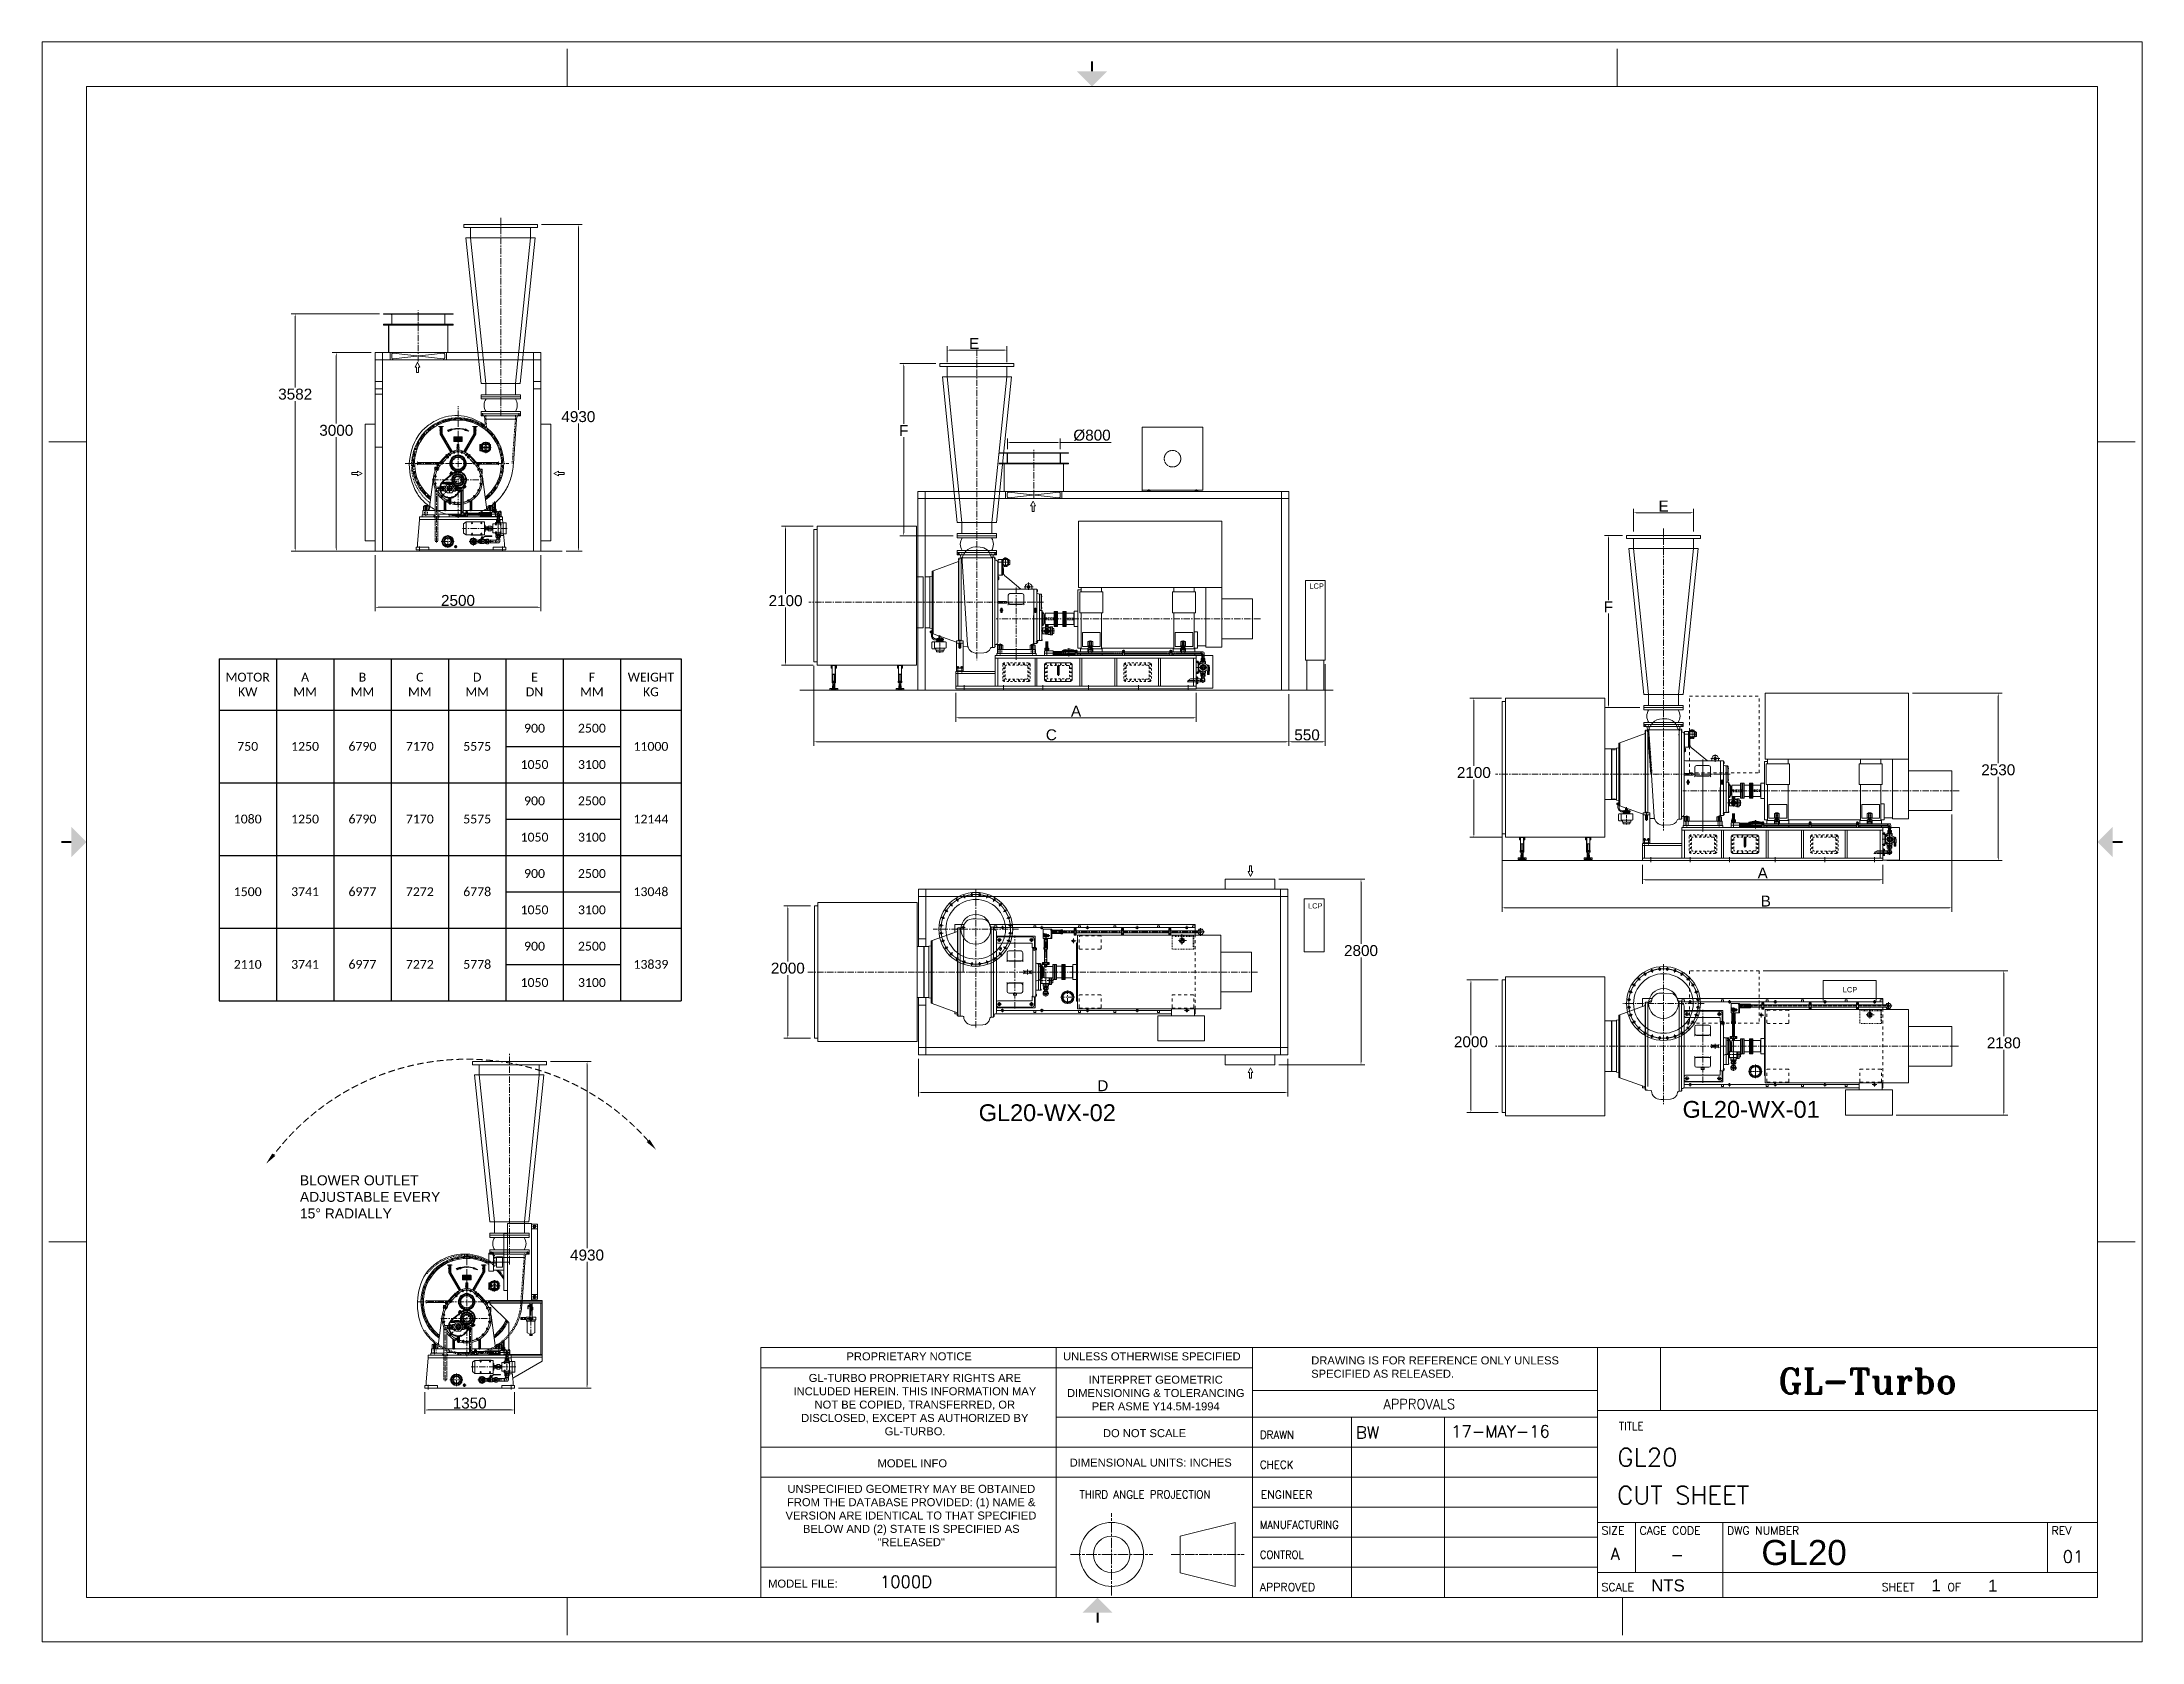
# Model space of a CAD drawing. Header units: millimetres. Extents: x 2 to 805233, y 2 to 613512.
import ezdxf
from ezdxf.enums import TextEntityAlignment as Align

# ---------------------------------------------------------------- set-up
doc = ezdxf.new("R2010")
doc.units = ezdxf.units.MM
doc.header["$LTSCALE"] = 25.4
for name, pattern in [('ACAD_ISO04W100', [30, 24, -3, 0, -3]), ('CENTER', [50.8, 31.75, -6.35, 6.35, -6.35]), ('CHAIN', [0.7087, 0.4724, -0.0591, 0.1181, -0.0591]), ('DASHED', [0.75, 0.5, -0.25]), ('EB_DASH', [6, 3, -3]), ('EB_DASHDOT', [39, 30, -3, 3, -3]), ('EB_DASHDOTDOT', [45, 30, -3, 3, -3, 3, -3])]:
    doc.linetypes.add(name, pattern=pattern)
doc.layers.get('Defpoints').update_dxf_attribs({"lineweight": 5})
for name, color, linetype, lineweight in [('06___ANNOTATIONS', 7, 'Continuous', 5), ('CAXA0', 7, 'Continuous', 5), ('CAXA1', 5, 'CENTER', 5), ('Title Block', 7, 'Continuous', 5)]:
    doc.layers.add(name, color=color, linetype=linetype, lineweight=lineweight)
doc.styles.add('ACANSTS', font='romans.shx', dxfattribs={"height": 25.4})
doc.styles.add('Roman', font='arial.ttf')
doc.styles.add('ROMANS', font='romant.shx', dxfattribs={"height": 88.9})
doc.styles.get("Standard").update_dxf_attribs({"font": 'arial.ttf'})
doc.dimstyles.new('ISO-25', dxfattribs={"dimscale": 30, "dimtxt": 38.1, "dimasz": 38.1, "dimexe": 50.8, "dimexo": 50.8, "dimgap": 15.875, "dimtad": 1, "dimtih": 1, "dimtoh": 1, "dimdec": 1, "dimlfac": 0.03937, "dimdsep": 46, "dimtxsty": 'Standard', "dimcen": 63.5, "dimclrd": 7, "dimclre": 7, "dimclrt": 7, "dimadec": 0, "dimazin": 0, "dimtfac": 1, "dimtdec": 1, "dimtmove": 0, "dimatfit": 3, "dimfxl": 25.4, "dimlwd": 5, "dimlwe": 5, "dimarcsym": 0})

msp = doc.modelspace()

# ---------------------------------------------------------------- texts
at = {"color": 7, "linetype": 'Continuous', "lineweight": 5, "char_height": 6451.6, "attachment_point": 1, "style": 'Roman'}
for s, insert in [('GL20-WX-02', (359168.74, 206182.8)), ('GL20-WX-01', (629064.32, 207457.77))]:
    msp.add_mtext_dynamic_manual_height_columns(s, width=82403.9018, gutter_width=25.4, heights=[0], dxfattribs=dict(at, insert=insert))
at = {"color": 7, "lineweight": 5, "insert": (98893.92, 178942.92), "char_height": 3810, "attachment_point": 1, "style": 'Roman'}
msp.add_mtext('BLOWER OUTLET\\PADJUSTABLE EVERY \\P15%%D RADIALLY', dxfattribs=at)
at = {"layer": '06___ANNOTATIONS', "color": 7, "linetype": 'Continuous', "lineweight": 5, "char_height": 2031.996, "width": 109153.0252, "attachment_point": 4, "style": 'Roman'}
for insert in [(485989.8, 404883.14), (485453.14, 282269.73), (690515.47, 250116.98)]:
    msp.add_mtext('LCP', dxfattribs=dict(at, insert=insert))

# ---------------------------------------------------------------- blocks, each defined once
blk = doc.blocks.new('*T15')
at = {"linetype": 'ByBlock', "lineweight": -2, "transparency": 16777216}
for p, q in [((0, 0), (177241, 0)), ((0, 0), (0, -131058)), ((21996, 0), (21996, -131058)), ((43993, 0), (43993, -131058)), ((65989, 0), (65989, -131058)), ((87986, 0), (87986, -131058)), ((109982, 0), (109982, -33538)), ((131978, 0), (131978, -131058)), ((153975, 0), (153975, -131058)), ((177241, 0), (177241, -131058)), ((0, -19607), (177241, -19607)), ((109982, -33538), (153975, -33538)), ((0, -47470), (177241, -47470)), ((109982, -47470), (109982, -61401)), ((109982, -61401), (153975, -61401)), ((0, -75332), (177241, -75332)), ((109982, -75332), (109982, -89264)), ((109982, -89264), (153975, -89264)), ((0, -103195), (177241, -103195)), ((109982, -103195), (109982, -117127)), ((109982, -117127), (153975, -117127)), ((0, -131058), (177241, -131058))]:
    blk.add_line(p, q, dxfattribs=at)
at = {"color": 0, "linetype": 'ByBlock', "lineweight": -2, "transparency": 16777216}
for p, q in [((109982, -33538), (109982, -47470)), ((109982, -61401), (109982, -75332)), ((109982, -89264), (109982, -103195)), ((109982, -117127), (109982, -131058))]:
    blk.add_line(p, q, dxfattribs=at)
at = {"color": 0, "linetype": 'Continuous', "lineweight": 5, "transparency": 16777216, "char_height": 3386.67, "attachment_point": 5}
for s, insert, width in [('{\\fCalibri|b0|i0|c0;MOTOR^JKW', (10998, -9804), 18338.8), ('{\\fCalibri|b0|i0|c0;A^JMM', (32995, -9804), 18338.8), ('{\\fCalibri|b0|i0|c0;B^JMM', (54991, -9804), 18338.8), ('{\\fCalibri|b0|i0|c0;C^JMM', (76987, -9804), 18338.8), ('{\\fCalibri|b0|i0|c0;D^JMM', (98984, -9804), 18338.8), ('{\\fCalibri|b0|i0|c0;E^JDN', (120980, -9804), 18338.8), ('{\\fCalibri|b0|i0|c0;F^JMM', (142977, -9804), 18338.8), ('{\\fCalibri|b0|i0|c0;WEIGHT^JKG', (165608, -9804), 19608.8), ('{\\fCalibri|b0|i0|c0;750', (10998, -33538), 18338.8), ('{\\fCalibri|b0|i0|c0;1250', (32995, -33538), 18338.8), ('{\\fCalibri|b0|i0|c0;6790', (54991, -33538), 18338.8), ('{\\fCalibri|b0|i0|c0;7170', (76987, -33538), 18338.8), ('{\\fCalibri|b0|i0|c0;5575', (98984, -33538), 18338.8), ('{\\fCalibri|b0|i0|c0;900', (120980, -26573), 18338.8), ('{\\fCalibri|b0|i0|c0;2500', (142977, -26573), 18338.8), ('{\\fCalibri|b0|i0|c0;11000', (165608, -33538), 19608.8), ('{\\fCalibri|b0|i0|c0;1050', (120980, -40504), 18338.8), ('{\\fCalibri|b0|i0|c0;3100', (142977, -40504), 18338.8), ('{\\fCalibri|b0|i0|c0;900', (120980, -54435), 18338.8), ('{\\fCalibri|b0|i0|c0;2500', (142977, -54435), 18338.8), ('{\\fCalibri|b0|i0|c0;1080', (10998, -61401), 18338.8), ('{\\fCalibri|b0|i0|c0;1250', (32995, -61401), 18338.8), ('{\\fCalibri|b0|i0|c0;6790', (54991, -61401), 18338.8), ('{\\fCalibri|b0|i0|c0;7170', (76987, -61401), 18338.8), ('{\\fCalibri|b0|i0|c0;5575', (98984, -61401), 18338.8), ('{\\fCalibri|b0|i0|c0;12144', (165608, -61401), 19608.8), ('{\\fCalibri|b0|i0|c0;1050', (120980, -68367), 18338.8), ('{\\fCalibri|b0|i0|c0;3100', (142977, -68367), 18338.8), ('{\\fCalibri|b0|i0|c0;1500', (10998, -89264), 18338.8), ('{\\fCalibri|b0|i0|c0;3741', (32995, -89264), 18338.8), ('{\\fCalibri|b0|i0|c0;6977', (54991, -89264), 18338.8), ('{\\fCalibri|b0|i0|c0;7272', (76987, -89264), 18338.8), ('{\\fCalibri|b0|i0|c0;6778', (98984, -89264), 18338.8), ('{\\fCalibri|b0|i0|c0;900', (120980, -82298), 18338.8), ('{\\fCalibri|b0|i0|c0;2500', (142977, -82298), 18338.8), ('{\\fCalibri|b0|i0|c0;13048', (165608, -89264), 19608.8), ('{\\fCalibri|b0|i0|c0;1050', (120980, -96230), 18338.8), ('{\\fCalibri|b0|i0|c0;3100', (142977, -96230), 18338.8), ('{\\fCalibri|b0|i0|c0;900', (120980, -110161), 18338.8), ('{\\fCalibri|b0|i0|c0;2500', (142977, -110161), 18338.8), ('{\\fCalibri|b0|i0|c0;2110', (10998, -117127), 18338.8), ('{\\fCalibri|b0|i0|c0;3741', (32995, -117127), 18338.8), ('{\\fCalibri|b0|i0|c0;6977', (54991, -117127), 18338.8), ('{\\fCalibri|b0|i0|c0;7272', (76987, -117127), 18338.8), ('{\\fCalibri|b0|i0|c0;5778', (98984, -117127), 18338.8), ('{\\fCalibri|b0|i0|c0;13839', (165608, -117127), 19608.8), ('{\\fCalibri|b0|i0|c0;1050', (120980, -124092), 18338.8), ('{\\fCalibri|b0|i0|c0;3100', (142977, -124092), 18338.8)]:
    blk.add_mtext(s, dxfattribs=dict(at, insert=insert, width=width))
blk = doc.blocks.new('*D20')
at = {"color": 7, "linetype": 'Continuous', "lineweight": 5, "transparency": 16777216}
for p, q in [((127765, 416756), (127765, 395218)), ((191265, 416756), (191265, 395218)), ((128908, 396742), (190122, 396742))]:
    blk.add_line(p, q, dxfattribs=at)
at = {"color": 7, "transparency": 16777216}
for points in [[(128908, 396932), (128908, 396551), (127765, 396742)], [(190122, 396932), (190122, 396551), (191265, 396742)]]:
    blk.add_solid(points, dxfattribs=at)
at = {"layer": 'Defpoints', "color": 0, "transparency": 16777216}
for p in [(127765, 418280), (191265, 418280), (191265, 396742)]:
    blk.add_point(p, dxfattribs=at)
at = {"color": 7, "lineweight": 5, "transparency": 16777216, "insert": (159515, 399358), "char_height": 4191, "attachment_point": 5, "style": 'Roman'}
blk.add_mtext('2500', dxfattribs=at)
blk = doc.blocks.new('*D21')
at = {"color": 7, "linetype": 'Continuous', "lineweight": 5, "transparency": 16777216}
for p, q in [((295723, 427875), (283598, 427875)), ((285122, 426732), (285122, 401892)), ((285122, 375678), (285122, 396660)), ((295723, 374535), (283598, 374535))]:
    blk.add_line(p, q, dxfattribs=at)
at = {"color": 7, "transparency": 16777216}
for points in [[(284932, 426732), (285313, 426732), (285122, 427875)], [(284932, 375678), (285313, 375678), (285122, 374535)]]:
    blk.add_solid(points, dxfattribs=at)
at = {"layer": 'Defpoints', "color": 0, "transparency": 16777216}
for p in [(285122, 427875), (297247, 427875), (297247, 374535)]:
    blk.add_point(p, dxfattribs=at)
at = {"color": 7, "lineweight": 5, "transparency": 16777216, "insert": (285122, 399276), "char_height": 4191, "attachment_point": 5, "style": 'Roman'}
blk.add_mtext('2100', dxfattribs=at)
blk = doc.blocks.new('*D12')
at = {"color": 7, "linetype": 'Continuous', "lineweight": 5, "transparency": 16777216}
for p, q in [((126241, 494480), (111322, 494480)), ((112846, 493337), (112846, 467208)), ((112846, 419423), (112846, 461973)), ((117955, 418280), (111322, 418280))]:
    blk.add_line(p, q, dxfattribs=at)
at = {"color": 7, "transparency": 16777216}
for points in [[(112655, 493337), (113036, 493337), (112846, 494480)], [(112655, 419423), (113036, 419423), (112846, 418280)]]:
    blk.add_solid(points, dxfattribs=at)
at = {"layer": 'Defpoints', "color": 0, "transparency": 16777216}
for p in [(112846, 494480), (127765, 494480), (119479, 418280)]:
    blk.add_point(p, dxfattribs=at)
at = {"color": 7, "lineweight": 5, "transparency": 16777216, "insert": (112846, 464590), "char_height": 4191, "attachment_point": 5, "style": 'Roman'}
blk.add_mtext('3000', dxfattribs=at)
blk = doc.blocks.new('*D22')
at = {"color": 7, "linetype": 'Continuous', "lineweight": 5, "transparency": 16777216}
for p, q in [((492065, 374994), (492065, 343664)), ((478095, 363486), (478095, 343664)), ((490922, 345188), (479238, 345188))]:
    blk.add_line(p, q, dxfattribs=at)
at = {"color": 7, "transparency": 16777216}
for points in [[(479238, 345379), (479238, 344998), (478095, 345188)], [(490922, 345379), (490922, 344998), (492065, 345188)]]:
    blk.add_solid(points, dxfattribs=at)
at = {"layer": 'Defpoints', "color": 0, "transparency": 16777216}
for p in [(492065, 376518), (478095, 365010), (478095, 345188)]:
    blk.add_point(p, dxfattribs=at)
at = {"color": 7, "lineweight": 5, "transparency": 16777216, "insert": (485080, 347804), "char_height": 4191, "attachment_point": 5, "style": 'Roman'}
blk.add_mtext('550', dxfattribs=at)
blk = doc.blocks.new('*D23')
at = {"color": 7, "linetype": 'Continuous', "lineweight": 5, "transparency": 16777216}
for p, q in [((295977, 374281), (295977, 343664)), ((478095, 363486), (478095, 343664)), ((476952, 345188), (297120, 345188))]:
    blk.add_line(p, q, dxfattribs=at)
at = {"color": 7, "transparency": 16777216}
for points in [[(297120, 345379), (297120, 344998), (295977, 345188)], [(476952, 345379), (476952, 344998), (478095, 345188)]]:
    blk.add_solid(points, dxfattribs=at)
at = {"layer": 'Defpoints', "color": 0, "transparency": 16777216}
for p in [(295977, 375805), (478095, 365010), (295977, 345188)]:
    blk.add_point(p, dxfattribs=at)
at = {"color": 7, "lineweight": 5, "transparency": 16777216, "insert": (387036, 347831), "char_height": 4191, "attachment_point": 5, "style": 'Roman'}
blk.add_mtext('C', dxfattribs=at)
blk = doc.blocks.new('*D13')
at = {"color": 7, "linetype": 'Continuous', "lineweight": 5, "transparency": 16777216}
for p, q in [((350409, 363994), (350409, 352868)), ((442611, 363994), (442611, 352868)), ((351552, 354392), (441468, 354392))]:
    blk.add_line(p, q, dxfattribs=at)
at = {"color": 7, "transparency": 16777216}
for points in [[(351552, 354582), (351552, 354201), (350409, 354392)], [(441468, 354582), (441468, 354201), (442611, 354392)]]:
    blk.add_solid(points, dxfattribs=at)
at = {"layer": 'Defpoints', "color": 0, "transparency": 16777216}
for p in [(350409, 365518), (442611, 365518), (442611, 354392)]:
    blk.add_point(p, dxfattribs=at)
at = {"color": 7, "lineweight": 5, "transparency": 16777216, "insert": (396510, 356964), "char_height": 4191, "attachment_point": 5, "style": 'Roman'}
blk.add_mtext('A', dxfattribs=at)
blk = doc.blocks.new('*D24')
at = {"color": 7, "linetype": 'Continuous', "lineweight": 5, "transparency": 16777216}
for p, q in [((336068, 223617), (336068, 209211)), ((477673, 223617), (477673, 209211)), ((476530, 210735), (337211, 210735))]:
    blk.add_line(p, q, dxfattribs=at)
at = {"color": 7, "transparency": 16777216}
for points in [[(337211, 210926), (337211, 210545), (336068, 210735)], [(476530, 210926), (476530, 210545), (477673, 210735)]]:
    blk.add_solid(points, dxfattribs=at)
at = {"layer": 'Defpoints', "color": 0, "transparency": 16777216}
for p in [(336068, 225141), (477673, 225141), (336068, 210735)]:
    blk.add_point(p, dxfattribs=at)
at = {"color": 7, "lineweight": 5, "transparency": 16777216, "insert": (406769, 213307), "char_height": 4191, "attachment_point": 5, "style": 'Roman'}
blk.add_mtext('D', dxfattribs=at)
blk = doc.blocks.new('*D25')
at = {"color": 7, "linetype": 'Continuous', "lineweight": 5, "transparency": 16777216}
for p, q in [((474246, 292451), (507288, 292451)), ((505764, 291308), (505764, 267714)), ((505764, 222474), (505764, 262482)), ((474246, 221331), (507288, 221331))]:
    blk.add_line(p, q, dxfattribs=at)
at = {"color": 7, "transparency": 16777216}
for points in [[(505573, 291308), (505954, 291308), (505764, 292451)], [(505573, 222474), (505954, 222474), (505764, 221331)]]:
    blk.add_solid(points, dxfattribs=at)
at = {"layer": 'Defpoints', "color": 0, "transparency": 16777216}
for p in [(472722, 292451), (472722, 221331), (505764, 221331)]:
    blk.add_point(p, dxfattribs=at)
at = {"color": 7, "lineweight": 5, "transparency": 16777216, "insert": (505764, 265098), "char_height": 4191, "attachment_point": 5, "style": 'Roman'}
blk.add_mtext('2800', dxfattribs=at)
blk = doc.blocks.new('*D26')
at = {"color": 7, "linetype": 'Continuous', "lineweight": 5, "transparency": 16777216}
for p, q in [((191583, 543502), (207180, 543502)), ((205656, 542359), (205656, 472455)), ((205656, 419423), (205656, 467220)), ((200974, 418280), (207180, 418280))]:
    blk.add_line(p, q, dxfattribs=at)
at = {"color": 7, "transparency": 16777216}
for points in [[(205466, 542359), (205847, 542359), (205656, 543502)], [(205466, 419423), (205847, 419423), (205656, 418280)]]:
    blk.add_solid(points, dxfattribs=at)
at = {"layer": 'Defpoints', "color": 0, "transparency": 16777216}
for p in [(190059, 543502), (205656, 543502), (199450, 418280)]:
    blk.add_point(p, dxfattribs=at)
at = {"color": 7, "lineweight": 5, "transparency": 16777216, "insert": (205656, 469837), "char_height": 4191, "attachment_point": 5, "style": 'Roman'}
blk.add_mtext('4930', dxfattribs=at)
blk = doc.blocks.new('*D14')
at = {"color": 7, "linetype": 'Continuous', "lineweight": 5, "transparency": 16777216}
for p, q in [((294666, 282291), (284455, 282291)), ((285979, 281148), (285979, 260980)), ((285979, 232634), (285979, 255748)), ((294666, 231491), (284455, 231491))]:
    blk.add_line(p, q, dxfattribs=at)
at = {"color": 7, "transparency": 16777216}
for points in [[(285788, 281148), (286169, 281148), (285979, 282291)], [(285788, 232634), (286169, 232634), (285979, 231491)]]:
    blk.add_solid(points, dxfattribs=at)
at = {"layer": 'Defpoints', "color": 0, "transparency": 16777216}
for p in [(296190, 282291), (285979, 231491), (296190, 231491)]:
    blk.add_point(p, dxfattribs=at)
at = {"color": 7, "lineweight": 5, "transparency": 16777216, "insert": (285979, 258364), "char_height": 4191, "attachment_point": 5, "style": 'Roman'}
blk.add_mtext('2000', dxfattribs=at)
blk = doc.blocks.new('*D16')
at = {"color": 7, "linetype": 'Continuous', "lineweight": 5, "transparency": 16777216}
for p, q in [((659941, 257403), (753764, 257403)), ((752240, 256260), (752240, 232333)), ((752240, 203174), (752240, 227101)), ((711033, 202031), (753764, 202031))]:
    blk.add_line(p, q, dxfattribs=at)
at = {"color": 7, "transparency": 16777216}
for points in [[(752049, 256260), (752430, 256260), (752240, 257403)], [(752049, 203174), (752430, 203174), (752240, 202031)]]:
    blk.add_solid(points, dxfattribs=at)
at = {"layer": 'Defpoints', "color": 0, "transparency": 16777216}
for p in [(658417, 257403), (709509, 202031), (752240, 202031)]:
    blk.add_point(p, dxfattribs=at)
at = {"color": 7, "lineweight": 5, "transparency": 16777216, "insert": (752240, 229717), "char_height": 4191, "attachment_point": 5, "style": 'Roman'}
blk.add_mtext('2180', dxfattribs=at)
blk = doc.blocks.new('*D17')
at = {"color": 7, "linetype": 'Continuous', "lineweight": 5, "transparency": 16777216}
for p, q in [((146850, 95781), (146850, 87445)), ((179997, 88969), (147993, 88969)), ((181140, 95781), (181140, 87445))]:
    blk.add_line(p, q, dxfattribs=at)
at = {"color": 7, "transparency": 16777216}
for points in [[(147993, 89159), (147993, 88778), (146850, 88969)], [(179997, 89159), (179997, 88778), (181140, 88969)]]:
    blk.add_solid(points, dxfattribs=at)
at = {"layer": 'Defpoints', "color": 0, "transparency": 16777216}
for p in [(146850, 97305), (181140, 97305), (146850, 88969)]:
    blk.add_point(p, dxfattribs=at)
at = {"color": 7, "lineweight": 5, "transparency": 16777216, "insert": (163995, 91586), "char_height": 4191, "attachment_point": 5, "style": 'Roman'}
blk.add_mtext('1350', dxfattribs=at)
blk = doc.blocks.new('*D2')
at = {"color": 7, "linetype": 'Continuous', "lineweight": 5, "transparency": 16777216}
for p, q in [((613687, 298060), (613687, 290767)), ((705889, 298060), (705889, 290767)), ((704746, 292291), (614830, 292291))]:
    blk.add_line(p, q, dxfattribs=at)
at = {"color": 7, "transparency": 16777216}
for points in [[(614830, 292482), (614830, 292101), (613687, 292291)], [(704746, 292482), (704746, 292101), (705889, 292291)]]:
    blk.add_solid(points, dxfattribs=at)
at = {"layer": 'Defpoints', "color": 0, "transparency": 16777216}
for p in [(613687, 299584), (705889, 299584), (613687, 292291)]:
    blk.add_point(p, dxfattribs=at)
at = {"color": 7, "lineweight": 5, "transparency": 16777216, "insert": (659788, 294863), "char_height": 4191, "attachment_point": 5, "style": 'Roman'}
blk.add_mtext('A', dxfattribs=at)
blk = doc.blocks.new('*D18')
at = {"color": 7, "linetype": 'Continuous', "lineweight": 5, "transparency": 16777216}
for p, q in [((717192, 363862), (751642, 363862)), ((750118, 362719), (750118, 337041)), ((750118, 300743), (750118, 331806)), ((707413, 299600), (751642, 299600))]:
    blk.add_line(p, q, dxfattribs=at)
at = {"color": 7, "transparency": 16777216}
for points in [[(749927, 362719), (750308, 362719), (750118, 363862)], [(749927, 300743), (750308, 300743), (750118, 299600)]]:
    blk.add_solid(points, dxfattribs=at)
at = {"layer": 'Defpoints', "color": 0, "transparency": 16777216}
for p in [(715668, 363862), (750118, 363862), (705889, 299600)]:
    blk.add_point(p, dxfattribs=at)
at = {"color": 7, "lineweight": 5, "transparency": 16777216, "insert": (750118, 334423), "char_height": 4191, "attachment_point": 5, "style": 'Roman'}
blk.add_mtext('2530', dxfattribs=at)
blk = doc.blocks.new('*D19')
at = {"color": 7, "linetype": 'Continuous', "lineweight": 5, "transparency": 16777216}
for p, q in [((732305, 317253), (732305, 280005)), ((559890, 311210), (559890, 280005)), ((731162, 281529), (561033, 281529))]:
    blk.add_line(p, q, dxfattribs=at)
at = {"color": 7, "transparency": 16777216}
for points in [[(561033, 281719), (561033, 281338), (559890, 281529)], [(731162, 281719), (731162, 281338), (732305, 281529)]]:
    blk.add_solid(points, dxfattribs=at)
at = {"layer": 'Defpoints', "color": 0, "transparency": 16777216}
for p in [(732305, 318777), (559890, 312734), (559890, 281529)]:
    blk.add_point(p, dxfattribs=at)
at = {"color": 7, "lineweight": 5, "transparency": 16777216, "insert": (660986, 284101), "char_height": 4191, "attachment_point": 5, "style": 'Roman'}
blk.add_mtext('B', dxfattribs=at)
blk = doc.blocks.new('*D10')
at = {"color": 7, "linetype": 'Continuous', "lineweight": 5, "transparency": 16777216}
for p, q in [((610309, 425838), (610309, 434525)), ((632150, 433001), (611452, 433001)), ((633293, 425838), (633293, 434525))]:
    blk.add_line(p, q, dxfattribs=at)
at = {"color": 7, "transparency": 16777216}
for points in [[(611452, 433192), (611452, 432811), (610309, 433001)], [(632150, 433192), (632150, 432811), (633293, 433001)]]:
    blk.add_solid(points, dxfattribs=at)
at = {"layer": 'Defpoints', "color": 0, "transparency": 16777216}
for p in [(610309, 433001), (610309, 424314), (633293, 424314)]:
    blk.add_point(p, dxfattribs=at)
at = {"color": 7, "lineweight": 5, "transparency": 16777216, "insert": (621801, 435573), "char_height": 4191, "attachment_point": 5, "style": 'Roman'}
blk.add_mtext('E', dxfattribs=at)
blk = doc.blocks.new('*D11')
at = {"color": 7, "linetype": 'Continuous', "lineweight": 5, "transparency": 16777216}
for p, q in [((606054, 424314), (599121, 424314)), ((600645, 423171), (600645, 399502)), ((600645, 359417), (600645, 394359)), ((612658, 358274), (599121, 358274))]:
    blk.add_line(p, q, dxfattribs=at)
at = {"color": 7, "transparency": 16777216}
for points in [[(600455, 423171), (600836, 423171), (600645, 424314)], [(600455, 359417), (600836, 359417), (600645, 358274)]]:
    blk.add_solid(points, dxfattribs=at)
at = {"layer": 'Defpoints', "color": 0, "transparency": 16777216}
for p in [(607578, 424314), (600645, 358274), (614182, 358274)]:
    blk.add_point(p, dxfattribs=at)
at = {"color": 7, "lineweight": 5, "transparency": 16777216, "insert": (600645, 396931), "char_height": 4191, "attachment_point": 5, "style": 'Roman'}
blk.add_mtext('F', dxfattribs=at)
blk = doc.blocks.new('*D4')
at = {"color": 7, "linetype": 'Continuous', "lineweight": 5, "transparency": 16777216}
for p, q in [((129416, 509263), (95568, 509263)), ((97092, 508120), (97092, 481085)), ((97092, 419423), (97092, 475850)), ((126241, 418280), (95568, 418280))]:
    blk.add_line(p, q, dxfattribs=at)
at = {"color": 7, "transparency": 16777216}
for points in [[(96901, 508120), (97282, 508120), (97092, 509263)], [(96901, 419423), (97282, 419423), (97092, 418280)]]:
    blk.add_solid(points, dxfattribs=at)
at = {"layer": 'Defpoints', "color": 0, "transparency": 16777216}
for p in [(97092, 509263), (130940, 509263), (127765, 418280)]:
    blk.add_point(p, dxfattribs=at)
at = {"color": 7, "lineweight": 5, "transparency": 16777216, "insert": (97092, 478468), "char_height": 4191, "attachment_point": 5, "style": 'Roman'}
blk.add_mtext('3582', dxfattribs=at)
blk = doc.blocks.new('*D5')
at = {"color": 7, "linetype": 'Continuous', "lineweight": 5, "transparency": 16777216}
for p, q in [((347031, 490790), (347031, 496884)), ((348174, 495360), (368872, 495360)), ((370015, 490790), (370015, 496884))]:
    blk.add_line(p, q, dxfattribs=at)
at = {"color": 7, "transparency": 16777216}
for points in [[(348174, 495550), (348174, 495169), (347031, 495360)], [(368872, 495550), (368872, 495169), (370015, 495360)]]:
    blk.add_solid(points, dxfattribs=at)
at = {"layer": 'Defpoints', "color": 0, "transparency": 16777216}
for p in [(370015, 495360), (347031, 489266), (370015, 489266)]:
    blk.add_point(p, dxfattribs=at)
at = {"color": 7, "lineweight": 5, "transparency": 16777216, "insert": (357415, 497932), "char_height": 4191, "attachment_point": 5, "style": 'Roman'}
blk.add_mtext('E', dxfattribs=at)
blk = doc.blocks.new('*D6')
at = {"color": 7, "linetype": 'Continuous', "lineweight": 5, "transparency": 16777216}
for p, q in [((342776, 490232), (328902, 490232)), ((330426, 489089), (330426, 467094)), ((330426, 425335), (330426, 461950)), ((349380, 424192), (328902, 424192))]:
    blk.add_line(p, q, dxfattribs=at)
at = {"color": 7, "transparency": 16777216}
for points in [[(330235, 489089), (330616, 489089), (330426, 490232)], [(330235, 425335), (330616, 425335), (330426, 424192)]]:
    blk.add_solid(points, dxfattribs=at)
at = {"layer": 'Defpoints', "color": 0, "transparency": 16777216}
for p in [(344300, 490232), (330426, 424192), (350904, 424192)]:
    blk.add_point(p, dxfattribs=at)
at = {"color": 7, "lineweight": 5, "transparency": 16777216, "insert": (330426, 464522), "char_height": 4191, "attachment_point": 5, "style": 'Roman'}
blk.add_mtext('F', dxfattribs=at)
blk = doc.blocks.new('*D7')
at = {"color": 7, "linetype": 'Continuous', "lineweight": 5, "transparency": 16777216}
for p, q in [((370170, 457364), (370170, 461483)), ((371313, 459959), (389296, 459959)), ((390439, 457389), (390439, 461483)), ((409998, 459959), (390439, 459959))]:
    blk.add_line(p, q, dxfattribs=at)
at = {"color": 7, "transparency": 16777216}
for points in [[(371313, 460150), (371313, 459769), (370170, 459959)], [(389296, 460150), (389296, 459769), (390439, 459959)]]:
    blk.add_solid(points, dxfattribs=at)
at = {"layer": 'Defpoints', "color": 0, "transparency": 16777216}
for p in [(390439, 459959), (370170, 455840), (390439, 455865)]:
    blk.add_point(p, dxfattribs=at)
at = {"color": 7, "lineweight": 5, "transparency": 16777216, "insert": (402619, 462692), "char_height": 4191, "attachment_point": 5, "style": 'Roman'}
blk.add_mtext('%%C800', dxfattribs=at)
blk = doc.blocks.new('*D8')
at = {"color": 7, "linetype": 'Continuous', "lineweight": 5, "transparency": 16777216}
for p, q in [((559636, 361957), (547511, 361957)), ((549035, 360814), (549035, 335975)), ((549035, 309760), (549035, 330742)), ((559636, 308617), (547511, 308617))]:
    blk.add_line(p, q, dxfattribs=at)
at = {"color": 7, "transparency": 16777216}
for points in [[(548845, 360814), (549226, 360814), (549035, 361957)], [(548845, 309760), (549226, 309760), (549035, 308617)]]:
    blk.add_solid(points, dxfattribs=at)
at = {"layer": 'Defpoints', "color": 0, "transparency": 16777216}
for p in [(549035, 361957), (561160, 361957), (561160, 308617)]:
    blk.add_point(p, dxfattribs=at)
at = {"color": 7, "lineweight": 5, "transparency": 16777216, "insert": (549035, 333358), "char_height": 4191, "attachment_point": 5, "style": 'Roman'}
blk.add_mtext('2100', dxfattribs=at)
blk = doc.blocks.new('*D9')
at = {"color": 7, "linetype": 'Continuous', "lineweight": 5, "transparency": 16777216}
for p, q in [((558366, 253847), (546389, 253847)), ((547913, 252704), (547913, 232743)), ((547913, 204190), (547913, 227510)), ((558366, 203047), (546389, 203047))]:
    blk.add_line(p, q, dxfattribs=at)
at = {"color": 7, "transparency": 16777216}
for points in [[(547722, 252704), (548103, 252704), (547913, 253847)], [(547722, 204190), (548103, 204190), (547913, 203047)]]:
    blk.add_solid(points, dxfattribs=at)
at = {"layer": 'Defpoints', "color": 0, "transparency": 16777216}
for p in [(559890, 253847), (547913, 203047), (559890, 203047)]:
    blk.add_point(p, dxfattribs=at)
at = {"color": 7, "lineweight": 5, "transparency": 16777216, "insert": (547913, 230126), "char_height": 4191, "attachment_point": 5, "style": 'Roman'}
blk.add_mtext('2000', dxfattribs=at)
blk = doc.blocks.new('*D3')
at = {"color": 7, "linetype": 'Continuous', "lineweight": 5, "transparency": 16777216}
for p, q in [((194920, 222536), (210518, 222536)), ((208994, 221393), (208994, 150972)), ((208994, 98448), (208994, 145737)), ((182664, 97305), (210518, 97305))]:
    blk.add_line(p, q, dxfattribs=at)
at = {"color": 7, "transparency": 16777216}
for points in [[(208803, 221393), (209184, 221393), (208994, 222536)], [(208803, 98448), (209184, 98448), (208994, 97305)]]:
    blk.add_solid(points, dxfattribs=at)
at = {"layer": 'Defpoints', "color": 0, "transparency": 16777216}
for p in [(193396, 222536), (208994, 222536), (181140, 97305)]:
    blk.add_point(p, dxfattribs=at)
at = {"color": 7, "lineweight": 5, "transparency": 16777216, "insert": (208994, 148354), "char_height": 4191, "attachment_point": 5, "style": 'Roman'}
blk.add_mtext('4930', dxfattribs=at)
blk = doc.blocks.new('LONE STAR BLOWER TITLE BLOCK (SIZE A)')
at = {"lineweight": 15}
for p, q in [((444.5, 66.14), (444.5, 84.14)), ((444.5, 84.14), (462.5, 84.14)), ((462.5, 66.14), (462.5, 84.14)), ((462.5, 66.14), (444.5, 66.14))]:
    blk.add_line(p, q, dxfattribs=at)
at = {"layer": 'Title Block', "lineweight": 15}
for p, q in [((600.08, 457.2), (0, 457.2)), ((0, 457.2), (0, 0)), ((600.08, 0), (600.08, 457.2)), ((150.02, 444.5), (150.02, 455.22)), ((450.06, 444.5), (450.06, 455.22)), ((587.38, 444.5), (12.7, 444.5)), ((587.38, 444.5), (12.7, 444.5)), ((12.7, 444.5), (12.7, 12.7)), ((12.7, 439.2), (12.7, 444.5)), ((12.7, 444.5), (27.67, 444.5)), ((587.38, 12.7), (587.38, 444.5)), ((12.7, 439.2), (12.7, 361.13)), ((1.98, 342.9), (12.7, 342.9)), ((587.38, 342.9), (598.09, 342.9)), ((1.98, 114.3), (12.7, 114.3)), ((587.38, 114.3), (598.09, 114.3)), ((587.38, 84.14), (205.4, 84.14)), ((205.4, 84.14), (205.4, 12.7)), ((587.38, 84.14), (230.97, 84.14)), ((289.78, 84.14), (289.78, 12.7)), ((345.89, 84.14), (345.89, 12.7)), ((444.5, 12.7), (444.5, 84.14)), ((587.38, 12.7), (587.38, 84.14)), ((345.89, 78.32), (205.4, 78.32)), ((444.5, 71.86), (345.89, 71.86)), ((587.38, 66.14), (444.5, 66.14)), ((444.5, 64.24), (289.78, 64.24)), ((374.2, 12.81), (374.2, 64.24)), ((400.8, 12.81), (400.8, 64.24)), ((444.5, 55.67), (205.4, 55.67)), ((444.5, 47.1), (205.4, 47.1)), ((444.5, 38.52), (345.89, 38.52)), ((325.23, 30.25), (340.9, 34.17)), ((325.23, 19.81), (325.23, 30.25)), ((340.9, 34.17), (340.9, 15.89)), ((587.38, 34.13), (444.5, 34.13)), ((455.36, 34.13), (455.36, 19.84)), ((480.29, 34.13), (480.29, 12.7)), ((573.09, 34.13), (573.09, 19.84)), ((444.5, 29.95), (345.89, 29.95)), ((289.78, 21.38), (205.4, 21.38)), ((340.9, 15.89), (325.23, 19.81)), ((444.5, 21.38), (345.89, 21.38)), ((587.38, 19.84), (444.5, 19.84)), ((12.7, 12.7), (587.38, 12.7)), ((150.02, 1.98), (150.02, 12.7)), ((381.63, 12.7), (587.38, 12.7)), ((451.64, 1.98), (451.64, 12.7)), ((0, 0), (600.08, 0))]:
    blk.add_line(p, q, dxfattribs=at)
at = {"layer": 'Title Block', "linetype": 'CHAIN', "lineweight": 15, "ltscale": 0.249886}
for p, q in [((305.64, 13.28), (305.64, 36.78)), ((293.89, 25.03), (317.4, 25.03))]:
    blk.add_line(p, q, dxfattribs=at)
at = {"layer": 'Title Block', "linetype": 'CHAIN', "lineweight": 15, "ltscale": 0.22211}
blk.add_line((322.62, 25.03), (343.51, 25.03), dxfattribs=at)
at = {"layer": 'Title Block', "lineweight": 15, "const_width": 0.572}
for points in [[(300.04, 451.64), (300.04, 448.79)], [(5.56, 228.6), (8.41, 228.6)], [(594.52, 228.6), (591.66, 228.6)], [(301.62, 5.56), (301.62, 8.41)]]:
    blk.add_lwpolyline(points, dxfattribs=at)
at = {"layer": 'Title Block', "lineweight": 15}
for radius in [9.14, 5.22]:
    blk.add_circle((305.64, 25.03), radius, dxfattribs=at)
for points in [[(295.75, 448.79), (304.32, 448.79), (300.04, 444.5)], [(8.41, 224.31), (8.41, 232.89), (12.7, 228.6)], [(591.66, 224.31), (591.66, 232.89), (587.38, 228.6)], [(297.34, 8.41), (305.91, 8.41), (301.62, 12.7)]]:
    blk.add_solid(points, dxfattribs=at)
at = {"layer": 'Title Block', "lineweight": 15, "style": 'ACANSTS'}
for s, height, width, p in [('APPROVALS', 2.857, 0.951562, (383.31, 66.57)), ('DRAWN', 2.286, 0.942857, (348.01, 58.1)), ('TITLE', 2.286, 0.942857, (450.63, 60.55)), ('THIRD ANGLE PROJECTION', 2.286, 0.942857, (296.51, 41.03))]:
    blk.add_text(s, height=height, dxfattribs=dict(at, width=width)).set_placement(p)
for s, width, p in [('CHECK', 0.942857, (348.01, 50.67)), ('MANUFACTURING', 0.90932, (348.01, 33.52)), ('CONTROL', 0.90932, (348.01, 24.95))]:
    blk.add_text(s, height=2.286, dxfattribs=dict(at, width=width)).set_placement(p, align=Align.MIDDLE_LEFT)
for s, p in [('ENGINEER', (348.26, 42.11)), ('APPROVED', (348.01, 15.69)), ('SCALE', (445.64, 15.7)), ('SHEET     OF', (525.71, 15.7))]:
    blk.add_text(s, height=2.286, dxfattribs=at).set_placement(p, align=Align.MIDDLE_LEFT)
for s, height, p in [('SIZE', 2.286, (445.64, 30.7)), ('CAGE CODE', 2.286, (456.5, 30.7)), ('DWG NUMBER', 2.286, (481.49, 30.7)), ('REV', 2.286, (574.23, 30.7)), ('A', 3.43, (448.22, 23.44))]:
    blk.add_text(s, height=height, dxfattribs=at).set_placement(p)
at = {"layer": 'Title Block', "lineweight": 15, "char_height": 2.286, "attachment_point": 1, "style": 'Roman'}
for s, width, insert in [('PROPRIETARY NOTICE', 36.7505, (229.87, 82.77)), ('UNLESS OTHERWISE SPECIFIED', 58.447, (291.76, 82.77)), ('DRAWING IS FOR REFERENCE ONLY UNLESS SPECIFIED AS RELEASED.', 71.6532, (362.68, 81.61)), ('\\pi5.66053;GL-TURBO PROPRIETARY RIGHTS ARE \\P\\pi1.30606;INCLUDED HEREIN. THIS INFORMATION MAY \\P\\pi7.31811;NOT BE COPIED, TRANSFERRED, OR \\P\\pi3.49382;DISCLOSED, EXCEPT AS AUTHORIZED BY \\P\\pi27.36193;GL-TURBO.', 71.6646, (213.43, 76.6)), ('\\pi8.04028;INTERPRET GEOMETRIC \\P\\pi1.83954;DIMENSIONING & TOLERANCING \\P\\pi8.90805;PER ASME Y14.5M-1994', 53.9804, (291.06, 76.1)), ('DO NOT SCALE', 58.447, (303.17, 60.82)), ('MODEL INFO', 36.7505, (238.76, 52.21)), ('DIMENSIONAL UNITS: INCHES', 58.447, (293.66, 52.41)), ('\\pi1.28024;UNSPECIFIED GEOMETRY MAY BE OBTAINED \\P\\pi1.14926;FROM THE DATABASE PROVIDED: (1) NAME & \\P\\pi0.7181;VERSION ARE IDENTICAL TO THAT SPECIFIED \\P\\pi5.70488;BELOW AND (2) STATE IS SPECIFIED AS \\P\\pi26.965;"RELEASED"', 72.94, (211.74, 44.91)), ('MODEL FILE:', 36.7505, (207.49, 17.83))]:
    blk.add_mtext_dynamic_manual_height_columns(s, width=width, gutter_width=31.75, heights=[0], dxfattribs=dict(at, insert=insert))
at = {"layer": 'Title Block', "lineweight": 15, "insert": (496.11, 78.18), "char_height": 100.0125, "width": 135.4992, "attachment_point": 1, "style": 'ROMANS'}
blk.add_mtext('{\\H0.07143x;GL-Turbo}', dxfattribs=at)
at = {"layer": 'Title Block', "lineweight": 15, "style": 'ACANSTS'}
for tag, p, height in [('DRAWN_BY', (375.45, 58.16), 3.43), ('DRAWN_DATE', (402.66, 58.47), 3.43), ('DRAWING_SUBTITLE', (450.18, 50.21), 5.14), ('CHECKED_BY', (376.02, 49.37), 3.43), ('CHECK_DATE', (402.18, 49.5), 3.43), ('ENGINEER', (375.87, 40.95), 3.43), ('ENG_DATE', (401.95, 40.92), 3.43), ('DRAWING_SUBTITLE', (450.12, 39.35), 5.14), ('MANUFACTURING', (375.76, 32.38), 3.43), ('MFG_DATE', (401.98, 32.46), 3.43), ('CONTROL', (375.76, 23.81), 3.43), ('CONTROL_DATE', (401.98, 23.88), 3.43), ('CAGE_CODE', (455.36, 23.27), 3.43), ('MODEL_FILE_NAME', (230.14, 15.52), 3.43), ('APPROVED_BY', (375.47, 14.54), 3.43), ('APPROVAL_DATE', (401.77, 14.47), 3.43)]:
    blk.add_attdef(tag, p, '', height=height, dxfattribs=at)
at = {"layer": 'Title Block', "lineweight": 15, "style": 'Roman', "flags": 8}
for tag, height, p in [('DWG_NUMBER', 7.14, (484.29, 29.15)), ('SCALE', 3.43, (459.83, 17.88)), ('SHEETNUMBER', 3.43, (539.89, 17.88)), ('TOTA_SHEETS', 3.43, (556.11, 17.82))]:
    blk.add_attdef(tag, text='', height=height, dxfattribs=at).set_placement(p, align=Align.TOP_LEFT)
at = {"layer": 'Title Block', "lineweight": 15, "style": 'ACANSTS'}
blk.add_attdef('REVISION', text='', height=3.43, dxfattribs=at).set_placement((580.38, 22.69), align=Align.CENTER)

# ---------------------------------------------------------------- dimensions: what is measured, and where the dimension line sits
at = {"color": 7, "lineweight": 5}
for base, p1, p2, angle, override, picture, middle in [((205656.43, 543501.92), (199449.8, 418279.92), (190058.65, 543501.92), 90, {"dimscale": 30, "dimtxt": 139.7, "dimpost": '\\X', "dimtxsty": 'Roman', "dimtmove": 1}, '*D26', (205656.43, 469837.34)), ((97091.77, 509262.72), (127765.15, 418279.92), (130940.15, 509262.72), 90, {"dimscale": 30, "dimtxt": 139.7, "dimpost": '\\X', "dimtxsty": 'Roman', "dimtmove": 1}, '*D4', (97091.77, 478467.98)), ((112845.8, 494479.92), (119479.14, 418279.92), (127765.15, 494479.92), 90, {"dimscale": 30, "dimtxt": 139.7, "dimpost": '\\X', "dimtxsty": 'Roman', "dimtmove": 1}, '*D12', (112845.8, 464590.4)), ((478094.72, 345188.12), (492064.72, 376518.09), (478094.72, 365009.7), 180, {"dimscale": 30, "dimtxt": 139.7, "dimpost": '\\X', "dimtxsty": 'Roman', "dimtmove": 1}, '*D22', (485079.72, 345188.12)), ((750117.63, 363861.99), (705889.39, 299599.99), (715668.39, 363861.99), 90, {"dimscale": 30, "dimtxt": 139.7, "dimpost": '\\X', "dimtxsty": 'Roman', "dimtmove": 1}, '*D18', (750117.63, 334423.21)), ((505763.94, 221331.14), (472722.12, 292451.14), (472722.12, 221331.14), 270, {"dimscale": 30, "dimtxt": 139.7, "dimpost": '\\X', "dimtxsty": 'Roman', "dimtmove": 1}, '*D25', (505763.94, 265098.05)), ((285978.95, 231491.14), (296189.71, 282291.14), (296189.71, 231491.14), 270, {"dimscale": 30, "dimtxt": 139.7, "dimpost": '\\X', "dimtxsty": 'Roman', "dimtmove": 1}, '*D14', (285978.95, 258364.26)), ((547912.81, 203046.61), (559889.95, 253846.61), (559889.95, 203046.61), 270, {"dimscale": 30, "dimtxt": 139.7, "dimpost": '\\X', "dimtxsty": 'Roman', "dimtmove": 1}, '*D9', (547912.81, 230126.45)), ((752239.5, 202030.61), (658416.67, 257402.61), (709508.89, 202030.61), 270, {"dimscale": 30, "dimtxt": 139.7, "dimpost": '\\X', "dimtxsty": 'Roman', "dimtmove": 1}, '*D16', (752239.5, 229716.61)), ((208993.62, 222535.86), (181140.34, 97304.99), (193395.84, 222535.86), 90, {"dimscale": 30, "dimtxt": 139.7, "dimdec": 0, "dimpost": '\\X', "dimtxsty": 'Roman', "dimtmove": 1}, '*D3', (208993.62, 148354.42))]:
    dim = msp.add_linear_dim(base=base, p1=p1, p2=p2, angle=angle, dimstyle='ISO-25', override=override, dxfattribs=at)
    dim.commit()
    dim.dimension.update_dxf_attribs({"geometry": picture, "text_midpoint": middle, "dimtype": 160})
for base, p1, p2, text, picture, middle in [((370015.1, 495359.87), (347030.72, 489266.5), (370015.1, 489266.5), 'E', '*D5', (357415.27, 495359.87)), ((390439.32, 459959.06), (370170.12, 455840.1), (390439.32, 455865.5), '%%C800', '*D7', (402619.49, 459959.06))]:
    dim = msp.add_linear_dim(base=base, p1=p1, p2=p2, text=text, dimstyle='ISO-25', override={"dimscale": 30, "dimtxt": 139.7, "dimpost": '\\X', "dimtxsty": 'Roman', "dimtmove": 1}, dxfattribs=at)
    dim.commit()
    dim.dimension.update_dxf_attribs({"geometry": picture, "text_midpoint": middle, "dimtype": 160})
for base, p1, p2, angle, text, picture, middle in [((330425.6, 424191.7), (344300.22, 490231.7), (350904.22, 424191.7), 90, 'F', '*D6', (330425.6, 464521.99)), ((610308.95, 433001.1), (633293.33, 424313.99), (610308.95, 424313.99), 180, 'E', '*D10', (621801.14, 433001.1)), ((285122.06, 427874.7), (297246.72, 374534.7), (297246.72, 427874.7), 90, '2100', '*D21', (285122.06, 399276.19)), ((600645.3, 358273.99), (607578.45, 424313.99), (614182.45, 358273.99), 90, 'F', '*D11', (600645.3, 396930.55)), ((295976.72, 345188.12), (478094.72, 365009.7), (295976.72, 375804.7), 180, 'C', '*D23', (387035.72, 345188.12)), ((549035.28, 361956.99), (561159.95, 308616.99), (561159.95, 361956.99), 90, '2100', '*D8', (549035.28, 333358.48)), ((559890.2, 281528.94), (732305.39, 318776.99), (559890.2, 312733.62), 180, 'B', '*D19', (660986.02, 281528.94)), ((613687.45, 292291.36), (705889.39, 299584.11), (613687.45, 299584.13), 180, 'A', '*D2', (659788.42, 292291.36)), ((336067.71, 210735.29), (477672.71, 225141.14), (336067.71, 225141.14), 180, 'D', '*D24', (406768.79, 210735.29))]:
    dim = msp.add_linear_dim(base=base, p1=p1, p2=p2, angle=angle, text=text, dimstyle='ISO-25', override={"dimscale": 30, "dimtxt": 139.7, "dimpost": '\\X', "dimtxsty": 'Roman', "dimtmove": 1}, dxfattribs=at)
    dim.commit()
    dim.dimension.update_dxf_attribs({"geometry": picture, "text_midpoint": middle, "dimtype": 160})
dim = msp.add_linear_dim(base=(191265.15, 396741.53), p1=(127765.15, 418279.92), p2=(191265.15, 418279.92), dimstyle='ISO-25', override={"dimscale": 30, "dimtxt": 139.7, "dimpost": '\\X', "dimtxsty": 'Roman', "dimtmove": 1}, dxfattribs=at)
dim.commit()
dim.dimension.update_dxf_attribs({"geometry": '*D20', "text_midpoint": (159515.15, 396741.53), "dimtype": 160})
dim = msp.add_linear_dim(base=(442610.91, 354391.94), p1=(350408.98, 365517.7), p2=(442610.91, 365517.7), angle=180, text='A', dimstyle='ISO-25', override={"dimscale": 30, "dimtxt": 139.7, "dimpost": '\\X', "dimtxsty": 'Roman', "dimtmove": 1}, dxfattribs=at)
dim.commit()
dim.dimension.update_dxf_attribs({"geometry": '*D13', "text_midpoint": (396509.95, 356963.69)})
dim = msp.add_linear_dim(base=(146850.34, 88968.54), p1=(181140.34, 97304.99), p2=(146850.34, 97304.99), dimstyle='ISO-25', override={"dimscale": 30, "dimtxt": 139.7, "dimpost": '\\X', "dimtxsty": 'Roman', "dimtmove": 1}, dxfattribs=at)
dim.commit()
dim.dimension.update_dxf_attribs({"geometry": '*D17', "text_midpoint": (163995.34, 91586.03)})

# ---------------------------------------------------------------- linework, layer by layer
at = {"color": 7, "lineweight": 5}
for p, q in [((161737.65, 543501.92), (190058.65, 543501.92)), ((161737.65, 543501.92), (161737.65, 542333.52)), ((161737.65, 542333.52), (190058.65, 542333.52)), ((164343.78, 542333.52), (164343.78, 538421.92)), ((187328.15, 542333.52), (187328.15, 538421.92)), ((190058.65, 543501.92), (190058.65, 542333.52)), ((162556.1, 538421.92), (189115.43, 538421.92)), ((162556.1, 538421.92), (168395.47, 482541.92)), ((164343.78, 538421.92), (170183.15, 482541.92)), ((187328.15, 538421.92), (181613.15, 482541.92)), ((189115.43, 538421.92), (183400.43, 482541.92)), ((157610.15, 509262.72), (130940.15, 509262.72)), ((130940.15, 509110.32), (130940.15, 509262.72)), ((157610.15, 509110.32), (130940.15, 509110.32)), ((134140.55, 509110.32), (133937.35, 509110.32)), ((133937.35, 509084.92), (133937.35, 509110.32)), ((134115.15, 509084.92), (133937.35, 509084.92)), ((134115.15, 509084.92), (134115.15, 505325.72)), ((134140.55, 509110.32), (134140.55, 505300.32)), ((135474.05, 509110.32), (153076.25, 509110.32)), ((136655.15, 509110.32), (151895.15, 509110.32)), ((154435.15, 509110.32), (154435.15, 505300.32)), ((154460.55, 509084.92), (154460.55, 505325.72)), ((157610.15, 509110.32), (157610.15, 509262.72)), ((157610.15, 505300.32), (130940.15, 505300.32)), ((130940.15, 505147.92), (130940.15, 505300.32)), ((157610.15, 505147.92), (130940.15, 505147.92)), ((130940.15, 504995.52), (130940.15, 505147.92)), ((157610.15, 504995.52), (130940.15, 504995.52)), ((132934.05, 504995.52), (132730.85, 504995.52)), ((132730.85, 504970.12), (132730.85, 504995.52)), ((132934.05, 504995.52), (132730.85, 504995.52)), ((132730.85, 504970.12), (132730.85, 504995.52)), ((132908.65, 504970.12), (132730.85, 504970.12)), ((132908.65, 504970.12), (132730.85, 504970.12)), ((132908.65, 494479.92), (132908.65, 504970.12)), ((132934.05, 494479.92), (132934.05, 504995.52)), ((155070.15, 505147.92), (133480.15, 505147.92)), ((134115.15, 505325.72), (133937.35, 505325.72)), ((133937.35, 505325.72), (133937.35, 505300.32)), ((134140.55, 505300.32), (133937.35, 505300.32)), ((134115.15, 505173.32), (133937.35, 505173.32)), ((133937.35, 505173.32), (133937.35, 505147.92)), ((134140.55, 505147.92), (133937.35, 505147.92)), ((134115.15, 506443.32), (134115.15, 505173.32)), ((134140.55, 506443.32), (134140.55, 505147.92)), ((135474.05, 505147.92), (153076.25, 505147.92)), ((135474.05, 504995.52), (153076.25, 504995.52)), ((136680.55, 505300.32), (151869.75, 505300.32)), ((136680.55, 505147.92), (151869.75, 505147.92)), ((155616.25, 504995.52), (155819.45, 504995.52)), ((155616.25, 504995.52), (155819.45, 504995.52)), ((155616.25, 494479.92), (155616.25, 504995.52)), ((155641.65, 504970.12), (155819.45, 504970.12)), ((155641.65, 504970.12), (155819.45, 504970.12)), ((155641.65, 494479.92), (155641.65, 504970.12)), ((155819.45, 504970.12), (155819.45, 504995.52)), ((155819.45, 504970.12), (155819.45, 504995.52)), ((157610.15, 505147.92), (157610.15, 505300.32)), ((157610.15, 504995.52), (157610.15, 505147.92)), ((127765.15, 494479.92), (127765.15, 418279.92)), ((191265.15, 494479.92), (127765.15, 494479.92)), ((191265.15, 491685.92), (127765.15, 491685.92)), ((130559.15, 494479.92), (130559.15, 418279.92)), ((133480.15, 494479.92), (133480.15, 491685.92)), ((134115.15, 492465.69), (134115.15, 493700.15)), ((134702.98, 491964), (153847.33, 494201.84)), ((134702.98, 494201.84), (153847.33, 491964)), ((154435.15, 492465.69), (154435.15, 493700.15)), ((155070.15, 494479.92), (155070.15, 491685.92)), ((188471.15, 494479.92), (188471.15, 418279.92)), ((191265.15, 494479.92), (191265.15, 418279.92)), ((130559.15, 483303.92), (127765.15, 483303.92)), ((143976.08, 490735.92), (143046.05, 488891.86)), ((143046.05, 488891.86), (143584.23, 488891.86)), ((143584.23, 488891.86), (143584.23, 486727.74)), ((143584.23, 486727.74), (144367.93, 486727.74)), ((143976.08, 490735.92), (144906.11, 488891.86)), ((144367.93, 488891.86), (144906.11, 488891.86)), ((144367.93, 488891.86), (144367.93, 486727.74)), ((191265.15, 483303.92), (188471.15, 483303.92)), ((372621.22, 490231.7), (344300.22, 490231.7)), ((344300.22, 490231.7), (344300.22, 489063.3)), ((372621.22, 489063.3), (344300.22, 489063.3)), ((371802.78, 485151.7), (345243.45, 485151.7)), ((345243.45, 485151.7), (350958.45, 429271.7)), ((347030.72, 489063.3), (347030.72, 485151.7)), ((347030.72, 485151.7), (352745.72, 429271.7)), ((370015.1, 485151.7), (364175.72, 429271.7)), ((371802.78, 485151.7), (365963.41, 429271.7)), ((370015.1, 489063.3), (370015.1, 485151.7)), ((372621.22, 490231.7), (372621.22, 489063.3)), ((130559.15, 480509.92), (127765.15, 480509.92)), ((130559.15, 478477.92), (127765.15, 478477.92)), ((168341.65, 478274.72), (183454.65, 478274.72)), ((168341.65, 477461.92), (168341.65, 478274.72)), ((168341.65, 477461.92), (183454.65, 477461.92)), ((168341.65, 476649.12), (168341.65, 477461.92)), ((168341.65, 477461.92), (183454.65, 477461.92)), ((168341.65, 476649.12), (183454.65, 476649.12)), ((183400.43, 482541.92), (168395.47, 482541.92)), ((170183.15, 478274.72), (170183.15, 482541.92)), ((181613.15, 478274.72), (181613.15, 482541.92)), ((183454.65, 477461.92), (183454.65, 478274.72)), ((183454.65, 476649.12), (183454.65, 477461.92)), ((191265.15, 480509.92), (188471.15, 480509.92)), ((151750.78, 467415.54), (151716.33, 467153.84)), ((151716.33, 467153.84), (151925.75, 466993.14)), ((151960.2, 467518.81), (151731.6, 467386.83)), ((151731.6, 467122.87), (151731.6, 467386.83)), ((151960.2, 466990.89), (151731.6, 467122.87)), ((151750.78, 467415.54), (151994.65, 467516.56)), ((151925.75, 466993.14), (152169.62, 467094.16)), ((151960.2, 467518.81), (152188.8, 467386.83)), ((152188.8, 467122.87), (151960.2, 466990.89)), ((152204.07, 467355.86), (151994.65, 467516.56)), ((152169.62, 467094.16), (152204.07, 467355.86)), ((152188.8, 467386.83), (152188.8, 467122.87)), ((153837.83, 468296.56), (153769.52, 468041.59)), ((153769.52, 468041.59), (153956.17, 467854.94)), ((153780.61, 468008.89), (153815.07, 468270.6)), ((153990.03, 467848.2), (153780.61, 468008.89)), ((154058.94, 468371.61), (153815.07, 468270.6)), ((153837.83, 468296.56), (154092.8, 468364.88)), ((153956.17, 467854.94), (154211.14, 467923.25)), ((154233.9, 467949.21), (153990.03, 467848.2)), ((154058.94, 468371.61), (154268.36, 468210.92)), ((154279.46, 468178.22), (154092.8, 468364.88)), ((154211.14, 467923.25), (154279.46, 468178.22)), ((154268.36, 468210.92), (154233.9, 467949.21)), ((156022.03, 468897.62), (155921.01, 468653.75)), ((155921.01, 468653.75), (156081.7, 468444.33)), ((155927.75, 468619.88), (155996.07, 468874.85)), ((156114.4, 468433.23), (155927.75, 468619.88)), ((156251.04, 468943.17), (155996.07, 468874.85)), ((156022.03, 468897.62), (156283.73, 468932.07)), ((156081.7, 468444.33), (156343.41, 468478.78)), ((156369.37, 468501.55), (156114.4, 468433.23)), ((156251.04, 468943.17), (156437.69, 468756.52)), ((156444.42, 468722.66), (156283.73, 468932.07)), ((156343.41, 468478.78), (156444.42, 468722.66)), ((156437.69, 468756.52), (156369.37, 468501.55)), ((158265.99, 469208.45), (158134.01, 468979.85)), ((158134.01, 468979.85), (158265.99, 468751.25)), ((158136.26, 468945.39), (158237.28, 469189.26)), ((158296.96, 468735.97), (158136.26, 468945.39)), ((158498.99, 469223.72), (158237.28, 469189.26)), ((158265.99, 469208.45), (158529.95, 469208.45)), ((158265.99, 468751.25), (158529.95, 468751.25)), ((158558.66, 468770.43), (158296.96, 468735.97)), ((158498.99, 469223.72), (158659.68, 469014.3)), ((158661.93, 468979.85), (158529.95, 469208.45)), ((158529.95, 468751.25), (158661.93, 468979.85)), ((158659.68, 469014.3), (158558.66, 468770.43)), ((160368.37, 468979.85), (160500.36, 469208.45)), ((160500.36, 468751.25), (160368.37, 468979.85)), ((160531.32, 469223.72), (160370.63, 469014.3)), ((160370.63, 469014.3), (160471.65, 468770.43)), ((160471.65, 468770.43), (160733.35, 468735.97)), ((160764.32, 469208.45), (160500.36, 469208.45)), ((160764.32, 468751.25), (160500.36, 468751.25)), ((160531.32, 469223.72), (160793.03, 469189.26)), ((160733.35, 468735.97), (160894.04, 468945.39)), ((160764.32, 469208.45), (160896.3, 468979.85)), ((160896.3, 468979.85), (160764.32, 468751.25)), ((160894.04, 468945.39), (160793.03, 469189.26)), ((162585.88, 468722.66), (162746.57, 468932.07)), ((162686.9, 468478.78), (162585.88, 468722.66)), ((162779.27, 468943.17), (162592.62, 468756.52)), ((162592.62, 468756.52), (162660.94, 468501.55)), ((162660.94, 468501.55), (162915.91, 468433.23)), ((162948.6, 468444.33), (162686.9, 468478.78)), ((163008.28, 468897.62), (162746.57, 468932.07)), ((162779.27, 468943.17), (163034.24, 468874.85)), ((162915.91, 468433.23), (163102.56, 468619.88)), ((163109.3, 468653.75), (162948.6, 468444.33)), ((163008.28, 468897.62), (163109.3, 468653.75)), ((163102.56, 468619.88), (163034.24, 468874.85)), ((164750.85, 468178.22), (164937.5, 468364.88)), ((164819.17, 467923.25), (164750.85, 468178.22)), ((164971.37, 468371.61), (164761.95, 468210.92)), ((164761.95, 468210.92), (164796.4, 467949.21)), ((164796.4, 467949.21), (165040.28, 467848.2)), ((165074.14, 467854.94), (164819.17, 467923.25)), ((165192.47, 468296.56), (164937.5, 468364.88)), ((164971.37, 468371.61), (165215.24, 468270.6)), ((165040.28, 467848.2), (165249.69, 468008.89)), ((165260.79, 468041.59), (165074.14, 467854.94)), ((165192.47, 468296.56), (165260.79, 468041.59)), ((165249.69, 468008.89), (165215.24, 468270.6)), ((166826.24, 467355.86), (167035.65, 467516.56)), ((166860.69, 467094.16), (166826.24, 467355.86)), ((167070.11, 467518.81), (166841.51, 467386.83)), ((166841.51, 467386.83), (166841.51, 467122.87)), ((166841.51, 467122.87), (167070.11, 466990.89)), ((167104.56, 466993.14), (166860.69, 467094.16)), ((167279.53, 467415.54), (167035.65, 467516.56)), ((167070.11, 467518.81), (167298.71, 467386.83)), ((167070.11, 466990.89), (167298.71, 467122.87)), ((167313.98, 467153.84), (167104.56, 466993.14)), ((167279.53, 467415.54), (167313.98, 467153.84)), ((167298.71, 467122.87), (167298.71, 467386.83)), ((168341.65, 471797.72), (183454.65, 471797.72)), ((168341.65, 470984.92), (168341.65, 471797.72)), ((168341.65, 470984.92), (183454.65, 470984.92)), ((168341.65, 470248.32), (168341.65, 470984.92)), ((168417.85, 470984.92), (183378.45, 470984.92)), ((168417.85, 470172.12), (183378.45, 470172.12)), ((169806.61, 468952.92), (169621.24, 470004.2)), ((169941.87, 466908.38), (169806.61, 468952.92)), ((169806.61, 468952.92), (181982.43, 468952.92)), ((180735.64, 451901.58), (181982.43, 468952.92)), ((181982.43, 468952.92), (182167.8, 470004.2)), ((183454.65, 470984.92), (183454.65, 471797.72)), ((183454.65, 470248.32), (183454.65, 470984.92)), ((123955.15, 422242.32), (123955.15, 466946.32)), ((123955.15, 466946.32), (127765.15, 466946.32)), ((143931.26, 459489.87), (144063.24, 459718.47)), ((143931.26, 459489.87), (144063.24, 459261.27)), ((144327.2, 459718.47), (144063.24, 459718.47)), ((144063.24, 459261.27), (144327.2, 459261.27)), ((144459.19, 459489.87), (144327.2, 459718.47)), ((144327.2, 459261.27), (144459.19, 459489.87)), ((145050.7, 461459.35), (145211.39, 461668.76)), ((145050.7, 461459.35), (145151.71, 461215.47)), ((145151.71, 461215.47), (145413.42, 461181.02)), ((145473.1, 461634.31), (145211.39, 461668.76)), ((145413.42, 461181.02), (145574.11, 461390.44)), ((145574.11, 461390.44), (145473.1, 461634.31)), ((146417.63, 463265.85), (146604.28, 463452.5)), ((146417.63, 463265.85), (146485.95, 463010.88)), ((146485.95, 463010.88), (146740.92, 462942.56)), ((146859.25, 463384.19), (146604.28, 463452.5)), ((146740.92, 462942.56), (146927.57, 463129.21)), ((146927.57, 463129.21), (146859.25, 463384.19)), ((148008.67, 464878.48), (148218.08, 465039.18)), ((148008.67, 464878.48), (148043.12, 464616.78)), ((148043.12, 464616.78), (148286.99, 464515.76)), ((148461.96, 464938.16), (148218.08, 465039.18)), ((148286.99, 464515.76), (148496.41, 464676.46)), ((148496.41, 464676.46), (148461.96, 464938.16)), ((149796.58, 466269.65), (150025.18, 466401.63)), ((149796.58, 466269.65), (149796.58, 466005.68)), ((149796.58, 466005.68), (150025.18, 465873.7)), ((150253.78, 466269.65), (150025.18, 466401.63)), ((150025.18, 465873.7), (150253.78, 466005.68)), ((150253.78, 466005.68), (150253.78, 466269.65)), ((152605.1, 466075.54), (153384.44, 466075.54)), ((152622.11, 463341.21), (152622.11, 465694.54)), ((156588.58, 456368.99), (152673.15, 463150.71)), ((153384.11, 463291.39), (153384.11, 465694.54)), ((157138.51, 456686.48), (153435.15, 463100.89)), ((155584.5, 464594.26), (155979.07, 464584.03)), ((155797.51, 464231), (156017.17, 464501.2)), ((156959.11, 465203.24), (157287.64, 465078.98)), ((157124.59, 464614.4), (157331.78, 464880.57)), ((157864.15, 460469.43), (157864.15, 461968.03)), ((157864.15, 460469.43), (157864.15, 461968.03)), ((157991.15, 462095.03), (161039.15, 462095.03)), ((157991.15, 462095.03), (161039.15, 462095.03)), ((157991.15, 460342.43), (161039.15, 460342.43)), ((157991.15, 460342.43), (161039.15, 460342.43)), ((158194.35, 460672.63), (158194.35, 461764.83)), ((158194.35, 461764.83), (160835.95, 461764.83)), ((158194.35, 460672.63), (160835.95, 460672.63)), ((158473.75, 460990.13), (158473.75, 461447.33)), ((158727.75, 460990.13), (158727.75, 461447.33)), ((158930.95, 460990.13), (158930.95, 461447.33)), ((159134.15, 459097.72), (159134.15, 457342.49)), ((159184.95, 460990.13), (159184.95, 461447.33)), ((159515.15, 459173.92), (159210.35, 459173.92)), ((159388.15, 460990.13), (159388.15, 461447.33)), ((159515.15, 459173.92), (159819.95, 459173.92)), ((159642.15, 460990.13), (159642.15, 461447.33)), ((159845.35, 460990.13), (159845.35, 461447.33)), ((159896.15, 459097.72), (159896.15, 457342.49)), ((160099.35, 460990.13), (160099.35, 461447.33)), ((160302.55, 460990.13), (160302.55, 461447.33)), ((160556.55, 460990.13), (160556.55, 461447.33)), ((160835.95, 460672.63), (160835.95, 461764.83)), ((161166.15, 460469.43), (161166.15, 461968.03)), ((161166.15, 460469.43), (161166.15, 461968.03)), ((161891.79, 456686.48), (165595.16, 463100.89)), ((162128.18, 464750.16), (162084.49, 464607.85)), ((163676.22, 464246.22), (162103.57, 464575.54)), ((162243.49, 465125.73), (162202.74, 464993)), ((163699.04, 464291.6), (162280.81, 465140.07)), ((162441.72, 456368.99), (166357.16, 463150.71)), ((166425.21, 466075.54), (165645.86, 466075.54)), ((165646.2, 463291.39), (165646.2, 465694.54)), ((166408.2, 463341.21), (166408.2, 465694.54)), ((167948.73, 456947.61), (167948.73, 459030.41)), ((168075.73, 459157.41), (169038.94, 459157.41)), ((168075.73, 459157.41), (171250.73, 459157.41)), ((168405.93, 458776.41), (168405.93, 459157.41)), ((168776.53, 466269.65), (169005.13, 466401.63)), ((168776.53, 466005.68), (168776.53, 466269.65)), ((169005.13, 465873.7), (168776.53, 466005.68)), ((168888.53, 458776.41), (168888.53, 459030.41)), ((169233.73, 466269.65), (169005.13, 466401.63)), ((169233.73, 466005.68), (169005.13, 465873.7)), ((169233.73, 466269.65), (169233.73, 466005.68)), ((170533.9, 464676.46), (170568.35, 464938.16)), ((170743.32, 464515.76), (170533.9, 464676.46)), ((170568.35, 464938.16), (170812.22, 465039.18)), ((170987.19, 464616.78), (170743.32, 464515.76)), ((171021.64, 464878.48), (170812.22, 465039.18)), ((170907.83, 459157.41), (170907.83, 459309.81)), ((171644.43, 459309.81), (170907.83, 459309.81)), ((171860.33, 459208.21), (170907.83, 459208.21)), ((171021.64, 464878.48), (170987.19, 464616.78)), ((171022.13, 459647.82), (171072.93, 459698.62)), ((171022.13, 459309.81), (171022.13, 459647.82)), ((171530.13, 459647.82), (171022.13, 459647.82)), ((171479.33, 459698.62), (171072.93, 459698.62)), ((171377.73, 457100.01), (171377.73, 459030.41)), ((171530.13, 459647.82), (171479.33, 459698.62)), ((171530.13, 459309.81), (171530.13, 459647.82)), ((171644.43, 459208.21), (171644.43, 459309.81)), ((171657.13, 457074.61), (171657.13, 459208.21)), ((171682.53, 457074.61), (171682.53, 459208.21)), ((171682.53, 459089.45), (171682.53, 459154.22)), ((171987.33, 457201.61), (171987.33, 459081.21)), ((172102.74, 463129.21), (172171.05, 463384.19)), ((172289.39, 462942.56), (172102.74, 463129.21)), ((172171.05, 463384.19), (172426.02, 463452.5)), ((172544.36, 463010.88), (172289.39, 462942.56)), ((172612.68, 463265.85), (172426.02, 463452.5)), ((172612.68, 463265.85), (172544.36, 463010.88)), ((173456.2, 461390.44), (173557.21, 461634.31)), ((173616.89, 461181.02), (173456.2, 461390.44)), ((173557.21, 461634.31), (173818.92, 461668.76)), ((173878.59, 461215.47), (173616.89, 461181.02)), ((173979.61, 461459.35), (173818.92, 461668.76)), ((173979.61, 461459.35), (173878.59, 461215.47)), ((174571.12, 459489.87), (174703.1, 459718.47)), ((174703.1, 459261.27), (174571.12, 459489.87)), ((174703.1, 459718.47), (174967.07, 459718.47)), ((174967.07, 459261.27), (174703.1, 459261.27)), ((175099.05, 459489.87), (174967.07, 459718.47)), ((175099.05, 459489.87), (174967.07, 459261.27)), ((195075.15, 466946.32), (191265.15, 466946.32)), ((195075.15, 422242.32), (195075.15, 466946.32)), ((130559.15, 458157.92), (127765.15, 458157.92)), ((142226.36, 452951.09), (142260.81, 453212.79)), ((142226.36, 452951.09), (142435.77, 452790.4)), ((142470.23, 451081.7), (142241.63, 450949.72)), ((142241.63, 450685.75), (142241.63, 450949.72)), ((142504.68, 453313.81), (142260.81, 453212.79)), ((142435.77, 452790.4), (142679.64, 452891.41)), ((142698.83, 450949.72), (142470.23, 451081.7)), ((142714.1, 453153.12), (142504.68, 453313.81)), ((142506.9, 455199.03), (142575.22, 455454)), ((142506.9, 455199.03), (142693.55, 455012.38)), ((142830.19, 455522.32), (142575.22, 455454)), ((142679.64, 452891.41), (142714.1, 453153.12)), ((142693.55, 455012.38), (142948.52, 455080.7)), ((142698.83, 450685.75), (142698.83, 450949.72)), ((143016.84, 455335.67), (142830.19, 455522.32)), ((142948.52, 455080.7), (143016.84, 455335.67)), ((143078.46, 457391.13), (143179.48, 457635)), ((143078.46, 457391.13), (143239.15, 457181.72)), ((143441.18, 457669.46), (143179.48, 457635)), ((143239.15, 457181.72), (143500.86, 457216.17)), ((143601.87, 457460.04), (143441.18, 457669.46)), ((143500.86, 457216.17), (143601.87, 457460.04)), ((152361.12, 452252.42), (144169.75, 452252.42)), ((151759.12, 451617.42), (144169.75, 451617.42)), ((151565.85, 451598.15), (151391.09, 451413.82)), ((151391.09, 451413.82), (151483.26, 451326.44)), ((155222.95, 455271.12), (151430.83, 451271.14)), ((151430.83, 451271.14), (151671.43, 451043.05)), ((151529.91, 451375.65), (151437.75, 451463.03)), ((151658.01, 451510.77), (151483.26, 451326.44)), ((151611.36, 451461.56), (151519.19, 451548.94)), ((151565.85, 451598.15), (151658.01, 451510.77)), ((155370.42, 455131.31), (151578.3, 451131.34)), ((152531.86, 452137.16), (152535.4, 452133.62)), ((153130.98, 452584.54), (152539.36, 451958.15)), ((155375.21, 454951.77), (153130.98, 452584.54)), ((155078.36, 455303.19), (154903.61, 455118.86)), ((154903.61, 455118.86), (154995.78, 455031.49)), ((155042.43, 455080.7), (154950.26, 455168.07)), ((155123.87, 455166.61), (155031.71, 455253.98)), ((155078.36, 455303.19), (155170.53, 455215.82)), ((155370.42, 455131.31), (155222.95, 455271.12)), ((155283.04, 455039.15), (155283.04, 455039.15)), ((155828.54, 455429.96), (155375.21, 454951.77)), ((156048.77, 455832.35), (155617.72, 455401.3)), ((155624.56, 455394.46), (155617.72, 455401.3)), ((156061.46, 455819.67), (156048.77, 455832.35)), ((157711.75, 451934.92), (156171.5, 451934.92)), ((162968.85, 455819.67), (162981.53, 455832.35)), ((162981.53, 455832.35), (163412.58, 455401.3)), ((163201.76, 455429.96), (166372.25, 452085.69)), ((163405.75, 455394.46), (163412.58, 455401.3)), ((163659.89, 455131.31), (163807.35, 455271.12)), ((163659.89, 455131.31), (167452.01, 451131.34)), ((163807.35, 455271.12), (167599.47, 451271.14)), ((163951.95, 455303.19), (163859.78, 455215.82)), ((163906.43, 455166.61), (163998.6, 455253.98)), ((163951.95, 455303.19), (164126.7, 455118.86)), ((163987.88, 455080.7), (164080.05, 455168.07)), ((164126.7, 455118.86), (164034.53, 455031.49)), ((166669.19, 452252.42), (168405.13, 452252.42)), ((166669.19, 452252.42), (174860.55, 452252.42)), ((167271.19, 451617.42), (168405.13, 451617.42)), ((167271.19, 451617.42), (174860.55, 451617.42)), ((167599.47, 451271.14), (167358.88, 451043.05)), ((167464.46, 451598.15), (167372.3, 451510.77)), ((167418.95, 451461.56), (167511.11, 451548.94)), ((167464.46, 451598.15), (167639.21, 451413.82)), ((167500.4, 451375.65), (167592.56, 451463.03)), ((167639.21, 451413.82), (167547.05, 451326.44)), ((171225.33, 456947.61), (167923.33, 456947.61)), ((167923.33, 456769.81), (167923.33, 456947.61)), ((171225.33, 456769.81), (167923.33, 456769.81)), ((169040.93, 458776.41), (167948.73, 458776.41)), ((169040.93, 458573.21), (167948.73, 458573.21)), ((169040.93, 458420.81), (167948.73, 458420.81)), ((169040.93, 458217.61), (167948.73, 458217.61)), ((169040.93, 458065.21), (167948.73, 458065.21)), ((169040.93, 457862.01), (167948.73, 457862.01)), ((169040.93, 457709.61), (167948.73, 457709.61)), ((169040.93, 457506.41), (167948.73, 457506.41)), ((168050.33, 458573.21), (168050.33, 458776.41)), ((168050.33, 458217.61), (168050.33, 458420.81)), ((168050.33, 457862.01), (168050.33, 458065.21)), ((168050.33, 457506.41), (168050.33, 457709.61)), ((168151.93, 456769.81), (168493.46, 456585.91)), ((168405.93, 458420.81), (168405.93, 458573.21)), ((168405.93, 458065.21), (168405.93, 458217.61)), ((168405.93, 457709.61), (168405.93, 457862.01)), ((168405.93, 456947.61), (168405.93, 457506.41)), ((171001.68, 456592.01), (168482.13, 456592.01)), ((170074.81, 456584.39), (168499.48, 456584.39)), ((168888.53, 458420.81), (168888.53, 458573.21)), ((168888.53, 458065.21), (168888.53, 458217.61)), ((168888.53, 457709.61), (168888.53, 457862.01)), ((168888.53, 457100.01), (168888.53, 457506.41)), ((171250.73, 456973.01), (169015.53, 456973.01)), ((169040.93, 458573.21), (169040.93, 458776.41)), ((169040.93, 458217.61), (169040.93, 458420.81)), ((169040.93, 458217.61), (169040.93, 458278.27)), ((169040.93, 457862.01), (169040.93, 458065.21)), ((169040.93, 457903.03), (169040.93, 458065.21)), ((169040.93, 457506.41), (169040.93, 457709.61)), ((169955.33, 456431.99), (169955.33, 456584.39)), ((170615.73, 456431.99), (169955.33, 456431.99)), ((170082.43, 456592.01), (170074.81, 456584.39)), ((170488.63, 456592.01), (170496.25, 456584.39)), ((171001.68, 456584.39), (170496.25, 456584.39)), ((170615.73, 456431.99), (170615.73, 456584.39)), ((170907.83, 456566.61), (170907.83, 456584.39)), ((171111.03, 456566.61), (170907.83, 456566.61)), ((171001.68, 456584.39), (171001.68, 456592.01)), ((171079.91, 456947.61), (171015.14, 456947.61)), ((171111.03, 456566.61), (171111.03, 456769.81)), ((171187.23, 456947.61), (171187.23, 456973.01)), ((171225.33, 456769.81), (171225.33, 456947.61)), ((171860.33, 457074.61), (171375.16, 457074.61)), ((171682.53, 457218.77), (171682.53, 457154)), ((175428.43, 457460.04), (175589.13, 457669.46)), ((175529.45, 457216.17), (175428.43, 457460.04)), ((175791.16, 457181.72), (175529.45, 457216.17)), ((175589.13, 457669.46), (175850.83, 457635)), ((175951.85, 457391.13), (175791.16, 457181.72)), ((175951.85, 457391.13), (175850.83, 457635)), ((176013.47, 455335.67), (176200.12, 455522.32)), ((176081.79, 455080.7), (176013.47, 455335.67)), ((176336.76, 455012.38), (176081.79, 455080.7)), ((176200.12, 455522.32), (176455.09, 455454)), ((176316.21, 453153.12), (176525.63, 453313.81)), ((176350.66, 452891.41), (176316.21, 453153.12)), ((176331.48, 450949.72), (176560.08, 451081.7)), ((176331.48, 450685.75), (176331.48, 450949.72)), ((176594.54, 452790.4), (176350.66, 452891.41)), ((176525.63, 453313.81), (176769.5, 453212.79)), ((176560.08, 451081.7), (176788.68, 450949.72)), ((176803.95, 452951.09), (176594.54, 452790.4)), ((176803.95, 452951.09), (176769.5, 453212.79)), ((176788.68, 450685.75), (176788.68, 450949.72)), ((393639.72, 455992.5), (366969.72, 455992.5)), ((366969.72, 455840.1), (366969.72, 455992.5)), ((393639.72, 455840.1), (366969.72, 455840.1)), ((393639.72, 452030.1), (366969.72, 452030.1)), ((366969.72, 451877.7), (366969.72, 452030.1)), ((393639.72, 451877.7), (366969.72, 451877.7)), ((366969.72, 451725.3), (366969.72, 451877.7)), ((393639.72, 451725.3), (366969.72, 451725.3)), ((368963.62, 451725.3), (368760.42, 451725.3)), ((368760.42, 451699.9), (368760.42, 451725.3)), ((368963.62, 451725.3), (368760.42, 451725.3)), ((368760.42, 451699.9), (368760.42, 451725.3)), ((368938.22, 451699.9), (368760.42, 451699.9)), ((368938.22, 451699.9), (368760.42, 451699.9)), ((368938.22, 441209.7), (368938.22, 451699.9)), ((368963.62, 441209.7), (368963.62, 451725.3)), ((393639.72, 451877.7), (369509.72, 451877.7)), ((370170.12, 455840.1), (369966.92, 455840.1)), ((369966.92, 455814.7), (369966.92, 455840.1)), ((370144.72, 455814.7), (369966.92, 455814.7)), ((370144.72, 452055.5), (369966.92, 452055.5)), ((369966.92, 452055.5), (369966.92, 452030.1)), ((370170.12, 452030.1), (369966.92, 452030.1)), ((370144.72, 451903.1), (369966.92, 451903.1)), ((369966.92, 451903.1), (369966.92, 451877.7)), ((370170.12, 451877.7), (369966.92, 451877.7)), ((370144.72, 455814.7), (370144.72, 452055.5)), ((370144.72, 453173.1), (370144.72, 451903.1)), ((370170.12, 455840.1), (370170.12, 452030.1)), ((370170.12, 453173.1), (370170.12, 451877.7)), ((371503.62, 455840.1), (389105.82, 455840.1)), ((371503.62, 451877.7), (389105.82, 451877.7)), ((371503.62, 451725.3), (389105.82, 451725.3)), ((372684.72, 455840.1), (387924.72, 455840.1)), ((372710.12, 452030.1), (387899.32, 452030.1)), ((372710.12, 451877.7), (387899.32, 451877.7)), ((390464.72, 455840.1), (390464.72, 452030.1)), ((390490.12, 455814.7), (390490.12, 452055.5)), ((391645.82, 451725.3), (391849.02, 451725.3)), ((391645.82, 451725.3), (391849.02, 451725.3)), ((391645.82, 441209.7), (391645.82, 451725.3)), ((391671.22, 451699.9), (391849.02, 451699.9)), ((391671.22, 451699.9), (391849.02, 451699.9)), ((391671.22, 441209.7), (391671.22, 451699.9)), ((391849.02, 451699.9), (391849.02, 451725.3)), ((391849.02, 451699.9), (391849.02, 451725.3)), ((393639.72, 455840.1), (393639.72, 455992.5)), ((393639.72, 451877.7), (393639.72, 452030.1)), ((393639.72, 451725.3), (393639.72, 451877.7)), ((118814.64, 447668.22), (118814.64, 448451.91)), ((120978.77, 448451.91), (118814.64, 448451.91)), ((120978.77, 447668.22), (118814.64, 447668.22)), ((120978.77, 448457.15), (120978.77, 448995.34)), ((120978.77, 447135.27), (120978.77, 447673.46)), ((142241.63, 450685.75), (142470.23, 450553.77)), ((142470.23, 450553.77), (142698.83, 450685.75)), ((142727.42, 448864.19), (142518, 448703.5)), ((142552.45, 448441.79), (142518, 448703.5)), ((142552.45, 448441.79), (142796.32, 448340.78)), ((142971.29, 448763.17), (142727.42, 448864.19)), ((142796.32, 448340.78), (143005.74, 448501.47)), ((143005.74, 448501.47), (142971.29, 448763.17)), ((143271.85, 446699.22), (143085.2, 446512.57)), ((143153.52, 446257.6), (143085.2, 446512.57)), ((143153.52, 446257.6), (143408.49, 446189.28)), ((143526.82, 446630.9), (143271.85, 446699.22)), ((143408.49, 446189.28), (143595.14, 446375.93)), ((143595.14, 446375.93), (143526.82, 446630.9)), ((144094.21, 444623.84), (143933.52, 444414.42)), ((144034.53, 444170.55), (143933.52, 444414.42)), ((144034.53, 444170.55), (144296.24, 444136.09)), ((144355.91, 444589.38), (144094.21, 444623.84)), ((144296.24, 444136.09), (144456.93, 444345.51)), ((144456.93, 444345.51), (144355.91, 444589.38)), ((150147.19, 446818.23), (148475.67, 434121.76)), ((150625.25, 449293.32), (150625.25, 450512.52)), ((151382.08, 450512.52), (150625.25, 450512.52)), ((150634.3, 449293.32), (150625.25, 449293.32)), ((152853.26, 442253.05), (152853.26, 442903.93)), ((152929.46, 443116.48), (153539.06, 443116.48)), ((153577.16, 444053.87), (153577.16, 444612.67)), ((153577.16, 444612.67), (154593.16, 444612.67)), ((153577.16, 444053.87), (154593.16, 444053.87)), ((153615.26, 442253.05), (153615.26, 442903.93)), ((153615.26, 442885.34), (153691.46, 442885.34)), ((153691.46, 442938.47), (153739.78, 443022.33)), ((153691.46, 442938.47), (153691.46, 442252.97)), ((153739.78, 443022.33), (153947.94, 443022.33)), ((153935.92, 445289.07), (157485.88, 448125.07)), ((153996.26, 442938.47), (153947.94, 443022.33)), ((153996.26, 442938.47), (153996.26, 442252.97)), ((153996.26, 442926.07), (154047.06, 442926.07)), ((154580.46, 443257.54), (154047.06, 443257.54)), ((154047.06, 443257.54), (154047.06, 442252.97)), ((154580.46, 442480.36), (155365.72, 443840.47)), ((154580.46, 443257.54), (155048.47, 443290.97)), ((154580.46, 443257.54), (154580.46, 441248.39)), ((154593.16, 444663.47), (154859.86, 444663.47)), ((154593.16, 444003.07), (154593.16, 444663.47)), ((154593.16, 444003.07), (154859.86, 444003.07)), ((155393.26, 444739.63), (154859.86, 444739.63)), ((154859.86, 444739.63), (154859.86, 443926.83)), ((155342.46, 443926.83), (154859.86, 443926.83)), ((157171.26, 443926.83), (155174.55, 443926.83)), ((155393.26, 443926.83), (155174.55, 443926.83)), ((155342.46, 444739.63), (155393.26, 444739.63)), ((155365.72, 443840.47), (157198.81, 443840.47)), ((155393.26, 444739.63), (155393.26, 444733.25)), ((156307.64, 444733.25), (155393.26, 444733.25)), ((155393.26, 443926.83), (155393.26, 443840.47)), ((156307.64, 444701.33), (156307.64, 444733.25)), ((156523.56, 444701.33), (156307.64, 444701.33)), ((156345.05, 447892.92), (156506.69, 448054.56)), ((156345.05, 447857), (156461.79, 447740.25)), ((156695.22, 448404.85), (156461.73, 448171.37)), ((156842.11, 447719.14), (156461.73, 448099.52)), ((156578.54, 447623.51), (156461.79, 447740.25)), ((156614.46, 447623.51), (156776.1, 447785.15)), ((156695.22, 448404.85), (156928.7, 448638.34)), ((157755.02, 447345.05), (156695.22, 448404.85)), ((156723.3, 444642.42), (156930.31, 444642.42)), ((156930.31, 444642.42), (156723.3, 444642.42)), ((157095.06, 444447.53), (156873.47, 444447.53)), ((156942.06, 444300.72), (156943.01, 444300.72)), ((156981.11, 444591.62), (156981.11, 444447.53)), ((156981.11, 444262.62), (156981.11, 443926.83)), ((157347.02, 448291.87), (157000.55, 448638.34)), ((157025.95, 445584.92), (157927.65, 445584.92)), ((157095.06, 443926.83), (157095.06, 444447.53)), ((157171.26, 443926.83), (157171.26, 443840.47)), ((157198.81, 443840.47), (157984.06, 442480.36)), ((157984.06, 443257.54), (157516.06, 443290.97)), ((157984.06, 443257.54), (158517.46, 443257.54)), ((157984.06, 443257.54), (157984.06, 441248.39)), ((158517.46, 443257.54), (158517.46, 441248.39)), ((158568.26, 442836.87), (158616.58, 442920.73)), ((158773.94, 442920.73), (158616.58, 442920.73)), ((160311.92, 448861.52), (158718.39, 448861.52)), ((158822.26, 442836.87), (158773.94, 442920.73)), ((158899.47, 442875.09), (158955.15, 442971.35)), ((158899.47, 442875.09), (158955.15, 442971.35)), ((159580.55, 442970.79), (158955.15, 442971.35)), ((159580.55, 442970.79), (158955.15, 442971.35)), ((159636.06, 442874.43), (159580.55, 442970.79)), ((159636.06, 442874.43), (159580.55, 442970.79)), ((160658.15, 445940.52), (160866.14, 445940.52)), ((160658.15, 445940.52), (160658.15, 445229.32)), ((160658.15, 445229.32), (160866.14, 445229.32)), ((162004.35, 445584.92), (161102.65, 445584.92)), ((161306.66, 442618.52), (162055.3, 443555.65)), ((161649.38, 442911.88), (162029.76, 442531.5)), ((162222.1, 443416.79), (162568.58, 443070.31)), ((162335.09, 442764.98), (162568.58, 442998.47)), ((168074.92, 449750.52), (168807.81, 449750.52)), ((168807.81, 449750.52), (168807.81, 448023.32)), ((168807.81, 449598.12), (168807.81, 449445.72)), ((168883.12, 446818.23), (170554.64, 434121.76)), ((174573.38, 444345.51), (174674.39, 444589.38)), ((174734.07, 444136.09), (174573.38, 444345.51)), ((174674.39, 444589.38), (174936.1, 444623.84)), ((174995.78, 444170.55), (174734.07, 444136.09)), ((174936.1, 444623.84), (175096.79, 444414.42)), ((174995.78, 444170.55), (175096.79, 444414.42)), ((175435.17, 446375.93), (175503.49, 446630.9)), ((175621.82, 446189.28), (175435.17, 446375.93)), ((175503.49, 446630.9), (175758.46, 446699.22)), ((175876.79, 446257.6), (175621.82, 446189.28)), ((175758.46, 446699.22), (175945.11, 446512.57)), ((176024.57, 448501.47), (176059.02, 448763.17)), ((176233.98, 448340.78), (176024.57, 448501.47)), ((176059.02, 448763.17), (176302.89, 448864.19)), ((176477.85, 448441.79), (176233.98, 448340.78)), ((176302.89, 448864.19), (176512.31, 448703.5)), ((176560.08, 450553.77), (176331.48, 450685.75)), ((176477.85, 448441.79), (176512.31, 448703.5)), ((176788.68, 450685.75), (176560.08, 450553.77)), ((198051.54, 448457.15), (198051.54, 448995.34)), ((198051.54, 448451.91), (200215.66, 448451.91)), ((198051.54, 447135.27), (198051.54, 447673.46)), ((198051.54, 447668.22), (200215.66, 447668.22)), ((200215.66, 447668.22), (200215.66, 448451.91)), ((145180.42, 442673.55), (145048.44, 442444.95)), ((145180.42, 442216.35), (145048.44, 442444.95)), ((145444.39, 442673.55), (145180.42, 442673.55)), ((145180.42, 442216.35), (145444.39, 442216.35)), ((145576.37, 442444.95), (145444.39, 442673.55)), ((145444.39, 442216.35), (145576.37, 442444.95)), ((148109.54, 435551.92), (146280.74, 435551.92)), ((146280.74, 433900.92), (146280.74, 435551.92)), ((146511.91, 440881.72), (146410.9, 440637.85)), ((146571.59, 440428.43), (146410.9, 440637.85)), ((146773.62, 440916.17), (146511.91, 440881.72)), ((146571.59, 440428.43), (146833.29, 440462.89)), ((146720.16, 435729.72), (146661.74, 435682.98)), ((146661.74, 435682.98), (146661.74, 435551.92)), ((146661.74, 435682.98), (147195.14, 435682.98)), ((147195.14, 435729.72), (146720.16, 435729.72)), ((146720.16, 435682.98), (146720.16, 435551.92)), ((146934.31, 440706.76), (146773.62, 440916.17)), ((146791.84, 435551.92), (146791.84, 433900.92)), ((146833.29, 440462.89), (146934.31, 440706.76)), ((147195.14, 435729.72), (147670.12, 435729.72)), ((147728.54, 435682.98), (147195.14, 435682.98)), ((147598.44, 435551.92), (147598.44, 433900.92)), ((147670.12, 435729.72), (147728.54, 435682.98)), ((147670.12, 435682.98), (147670.12, 435551.92)), ((147728.54, 435682.98), (147728.54, 435551.92)), ((148065.89, 439279.02), (147997.57, 439024.05)), ((148184.22, 438837.4), (147997.57, 439024.05)), ((148320.86, 439347.34), (148065.89, 439279.02)), ((148109.54, 433900.92), (148109.54, 435551.92)), ((148184.22, 438837.4), (148439.19, 438905.72)), ((148507.51, 439160.69), (148320.86, 439347.34)), ((148439.19, 438905.72), (148507.51, 439160.69)), ((150745.03, 441444.05), (150859.42, 441363.96)), ((150745.29, 442254.21), (150745.29, 441443.94)), ((150745.29, 441443.94), (151862.89, 441444.06)), ((150770.52, 441300.32), (150859.42, 441363.96)), ((150770.77, 441300.33), (151837.4, 441300.33)), ((150770.77, 441300.33), (150770.77, 431487.92)), ((150859.42, 441363.96), (151303.92, 441363.97)), ((151748.41, 441363.97), (151303.91, 441363.97)), ((152112.96, 442811.77), (151304, 442811.77)), ((151862.8, 441444.06), (151748.41, 441363.97)), ((151837.31, 441300.33), (151748.41, 441363.97)), ((151837.4, 441300.33), (151837.4, 431487.92)), ((151862.89, 441592.57), (151862.89, 441444.06)), ((152112.96, 441694.17), (151964.49, 441694.17)), ((152113.03, 441694), (152112.9, 442811.86)), ((152112.9, 442811.77), (152193, 442697.38)), ((152112.91, 441694), (152193, 441808.39)), ((152256.63, 442786.28), (152193, 442697.38)), ((152193, 442697.38), (152193, 442252.88)), ((152193, 441808.39), (152193, 442252.89)), ((152256.64, 441719.49), (152193, 441808.39)), ((152256.58, 442786.45), (152853.26, 442786.45)), ((152256.58, 441719.48), (152853.26, 441719.48)), ((152256.63, 442252.97), (152256.63, 442786.37)), ((152256.63, 442786.28), (152256.63, 442786.27)), ((152256.63, 441719.65), (152256.63, 442252.97)), ((152297, 442786.45), (152853.26, 442786.45)), ((152297, 441719.48), (152853.26, 441719.48)), ((152853.26, 442252.88), (152853.26, 441602)), ((153539.06, 442691.2), (152929.46, 442691.2)), ((153539.06, 441814.73), (152929.46, 441814.73)), ((152929.46, 441389.45), (153539.06, 441389.45)), ((153615.26, 442252.88), (153615.26, 441602)), ((153615.26, 441620.59), (153691.46, 441620.59)), ((153691.46, 441567.46), (153691.46, 442252.97)), ((153691.46, 441567.46), (153739.78, 441483.6)), ((153739.78, 441483.6), (153947.94, 441483.6)), ((153945.65, 442625.29), (153742.07, 442625.29)), ((153945.65, 441880.64), (153742.07, 441880.64)), ((153996.26, 441567.46), (153947.94, 441483.6)), ((153996.26, 441567.46), (153996.26, 442252.97)), ((153996.26, 441579.87), (154047.06, 441579.87)), ((154047.06, 442252.97), (154047.06, 441248.39)), ((154580.46, 441248.39), (154047.06, 441248.39)), ((154244.65, 434154.92), (154244.65, 437608.44)), ((155365.72, 440665.47), (154580.46, 442025.57)), ((154580.46, 441248.39), (155048.47, 441214.96)), ((154879.65, 434154.92), (154879.65, 436927.74)), ((157198.81, 440665.47), (155365.72, 440665.47)), ((156028.26, 436510.03), (156028.26, 438371.11)), ((156028.26, 436510.03), (156883.4, 436510.03)), ((156199.43, 436510.03), (156199.43, 436329.23)), ((156199.43, 436329.23), (156409.26, 436329.23)), ((156304.35, 436329.23), (156304.35, 436510.03)), ((156619.09, 436329.23), (156409.26, 436329.23)), ((156514.18, 436329.23), (156514.18, 436510.03)), ((156619.09, 436510.03), (156619.09, 436329.23)), ((156790.26, 436510.03), (156790.26, 438411.83)), ((157984.06, 442025.57), (157198.81, 440665.47)), ((157984.06, 441248.39), (157516.06, 441214.96)), ((157984.06, 441248.39), (158517.46, 441248.39)), ((157984.15, 441830.6), (157984.15, 442675.15)), ((158517.46, 442786.37), (158568.26, 442786.37)), ((158517.46, 441719.57), (158568.26, 441719.57)), ((158568.26, 442836.87), (158568.26, 442252.97)), ((158568.26, 441669.06), (158568.26, 442252.97)), ((158568.26, 441669.06), (158616.58, 441585.2)), ((158773.94, 441585.2), (158616.58, 441585.2)), ((158771.65, 442612.12), (158618.87, 442612.12)), ((158771.65, 441893.81), (158618.87, 441893.81)), ((158822.26, 441669.06), (158773.94, 441585.2)), ((158822.26, 442836.87), (158822.26, 442252.97)), ((158899.35, 442747.88), (158822.26, 442747.97)), ((158899.35, 442747.88), (158822.26, 442747.97)), ((158822.26, 441669.06), (158822.26, 442252.97)), ((158899.35, 441758.05), (158822.26, 441757.96)), ((158899.35, 441758.05), (158822.26, 441757.96)), ((158899.47, 442875.09), (158898.91, 442252.58)), ((158899.47, 442875.09), (158898.91, 442252.58)), ((158899.47, 441630.84), (158898.91, 442253.35)), ((158899.47, 441630.84), (158898.91, 442253.35)), ((158899.47, 441630.84), (158955.15, 441534.58)), ((158899.47, 441630.84), (158955.15, 441534.58)), ((159580.23, 442611.38), (158954.83, 442611.94)), ((159580.23, 442611.38), (158954.83, 442611.94)), ((159580.23, 441894.56), (158954.83, 441893.99)), ((159580.23, 441894.56), (158954.83, 441893.99)), ((159580.55, 441535.15), (158955.15, 441534.58)), ((159580.55, 441535.15), (158955.15, 441534.58)), ((159219.31, 440005.68), (160575.69, 441703.53)), ((159636.06, 441631.5), (159580.55, 441535.15)), ((159636.06, 441631.5), (159580.55, 441535.15)), ((159635.51, 442251.92), (159636.06, 442874.43)), ((159635.51, 442251.92), (159636.06, 442874.43)), ((159635.51, 442254.02), (159636.06, 441631.5)), ((159635.51, 442254.02), (159636.06, 441631.5)), ((159635.89, 442683.66), (160219.98, 442683.95)), ((159635.89, 441822.27), (160219.98, 441821.99)), ((160270.07, 441908.56), (160218.73, 441819.83)), ((160270.07, 442597.37), (160219.98, 442683.95)), ((160219.98, 442683.95), (160219.98, 441821.99)), ((160270.07, 442597.37), (160350.1, 442710.17)), ((160270.07, 442597.37), (160270.07, 441908.56)), ((160270.07, 442252.97), (160270.07, 442595.87)), ((160270.07, 442570.47), (160270.07, 442595.87)), ((160270.07, 441908.56), (160350.1, 441795.77)), ((160350.1, 442710.17), (161032.07, 442710.17)), ((160350.1, 442710.17), (160350.1, 441795.77)), ((160350.1, 441795.77), (160499.49, 441795.77)), ((160575.69, 441569.37), (160575.69, 441719.57)), ((160687.66, 441490.97), (160575.69, 441569.37)), ((160575.69, 441569.37), (161488.44, 441569.37)), ((160687.66, 441490.97), (160575.69, 441412.56)), ((160575.69, 433293.52), (160575.69, 441412.56)), ((160575.69, 441412.56), (161488.44, 441412.56)), ((160687.66, 441490.97), (161376.47, 441490.97)), ((161376.47, 441490.97), (161488.44, 441569.37)), ((161376.47, 441490.97), (161488.44, 441412.56)), ((161488.44, 441569.37), (161488.44, 442225.58)), ((161488.44, 433293.52), (161488.44, 441412.56)), ((161553.74, 442684.22), (161715.39, 442845.87)), ((161553.74, 442648.3), (161670.49, 442531.56)), ((161787.23, 442414.81), (161670.49, 442531.56)), ((161823.15, 442414.81), (161984.8, 442576.46)), ((162335.09, 442764.98), (162101.6, 442531.5)), ((164150.65, 434154.92), (164150.65, 436927.74)), ((164785.65, 434154.92), (164785.65, 437608.44)), ((170522.8, 439160.69), (170709.45, 439347.34)), ((170591.12, 438905.72), (170522.8, 439160.69)), ((170846.09, 438837.4), (170591.12, 438905.72)), ((170709.45, 439347.34), (170964.42, 439279.02)), ((170846.09, 438837.4), (171032.74, 439024.05)), ((172749.57, 435551.92), (170920.77, 435551.92)), ((170920.77, 433900.92), (170920.77, 435551.92)), ((170964.42, 439279.02), (171032.74, 439024.05)), ((171360.19, 435729.72), (171301.77, 435682.98)), ((171301.77, 435682.98), (171301.77, 435551.92)), ((171301.77, 435682.98), (171835.17, 435682.98)), ((171835.17, 435729.72), (171360.19, 435729.72)), ((171360.19, 435682.98), (171360.19, 435551.92)), ((171431.87, 435551.92), (171431.87, 433900.92)), ((171835.17, 435729.72), (172310.15, 435729.72)), ((172368.57, 435682.98), (171835.17, 435682.98)), ((172096, 440706.76), (172256.69, 440916.17)), ((172197.01, 440462.89), (172096, 440706.76)), ((172238.46, 435551.92), (172238.46, 433900.92)), ((172256.69, 440916.17), (172518.4, 440881.72)), ((172310.15, 435729.72), (172368.57, 435682.98)), ((172310.15, 435682.98), (172310.15, 435551.92)), ((172368.57, 435682.98), (172368.57, 435551.92)), ((172518.4, 440881.72), (172619.41, 440637.85)), ((172749.57, 433900.92), (172749.57, 435551.92)), ((173128.07, 435018.51), (173041.42, 435068.64)), ((173041.43, 435068.64), (173041.43, 436925.98)), ((173041.43, 435068.64), (173472.45, 435068.64)), ((173128.07, 435018.52), (173041.43, 434968.4)), ((173041.71, 434384.35), (173041.43, 434968.44)), ((173041.43, 434968.4), (173041.43, 434968.44)), ((173041.43, 434968.4), (173472.44, 434968.4)), ((173128.07, 435018.52), (173472.45, 435018.52)), ((173128.07, 435018.51), (173472.45, 435018.52)), ((173453.94, 442444.95), (173585.92, 442673.55)), ((173585.92, 442216.35), (173453.94, 442444.95)), ((173903.47, 435068.63), (173472.45, 435068.64)), ((173816.83, 435018.52), (173472.45, 435018.52)), ((173816.83, 435018.51), (173472.45, 435018.52)), ((173903.47, 434968.39), (173472.46, 434968.4)), ((173816.83, 435018.51), (173903.48, 435068.63)), ((173816.83, 435018.52), (173903.47, 434968.39)), ((173903.18, 434384.34), (173903.47, 434968.43)), ((173903.47, 435068.63), (173903.51, 436925.97)), ((173903.47, 434968.39), (173903.47, 434968.43)), ((335854.72, 441209.7), (335854.72, 365009.7)), ((478094.72, 441209.7), (335854.72, 441209.7)), ((478094.72, 438415.7), (335854.72, 438415.7)), ((338648.72, 441209.7), (338648.72, 365009.7)), ((369509.72, 441209.7), (369509.72, 438415.7)), ((370144.72, 439195.47), (370144.72, 440429.93)), ((370732.55, 438693.78), (389876.9, 440931.61)), ((370732.55, 440931.61), (389876.9, 438693.78)), ((380005.65, 437465.69), (379075.62, 435621.64)), ((379075.62, 435621.64), (379613.81, 435621.64)), ((379613.81, 435621.64), (379613.81, 433457.52)), ((380005.65, 437465.69), (380935.68, 435621.64)), ((380397.5, 435621.64), (380935.68, 435621.64)), ((380397.5, 435621.64), (380397.5, 433457.52)), ((390464.72, 439195.47), (390464.72, 440429.93)), ((391099.72, 441209.7), (391099.72, 438415.7)), ((475300.72, 441209.7), (475300.72, 365009.7)), ((478094.72, 441209.7), (478094.72, 365009.7)), ((144783.15, 430471.92), (144021.15, 421073.92)), ((144783.15, 430471.92), (144783.15, 431487.92)), ((144783.15, 431487.92), (174489.15, 431487.92)), ((159515.15, 430471.92), (144783.15, 430471.92)), ((145798.14, 432249.92), (150770.77, 432249.92)), ((145798.14, 432249.92), (145798.14, 431487.92)), ((146052.14, 433824.72), (146052.14, 432249.92)), ((150770.77, 433900.92), (146128.34, 433900.92)), ((150288, 431767.32), (150770.77, 431767.32)), ((150288, 431513.32), (150288, 431767.32)), ((150288, 431513.32), (150592.8, 431513.32)), ((150592.8, 431487.92), (150592.8, 431614.92)), ((150592.8, 431614.92), (150770.77, 431614.92)), ((152320, 431767.32), (151837.22, 431767.32)), ((159515.15, 433900.92), (151837.4, 433900.92)), ((151837.4, 432503.92), (159515.15, 432503.92)), ((152015.37, 431614.92), (151837.4, 431614.92)), ((152320, 431513.32), (152015.2, 431513.32)), ((152015.37, 431487.92), (152015.37, 431614.92)), ((152320, 431513.32), (152320, 431767.32)), ((156149.65, 432249.92), (160622.5, 432249.92)), ((156149.65, 432249.92), (156149.65, 431487.92)), ((156403.65, 432326.12), (156403.65, 432249.92)), ((160622.5, 432249.92), (156403.65, 432249.92)), ((159515.15, 433900.92), (160575.69, 433900.92)), ((159515.15, 432503.92), (160575.69, 432503.92)), ((174514.9, 430470.03), (159515.15, 430471.92)), ((160575.69, 433517.71), (160575.69, 433293.52)), ((160687.66, 433215.12), (160575.69, 433293.52)), ((160575.69, 433293.52), (161488.44, 433293.52)), ((160687.66, 433215.12), (160575.69, 433136.71)), ((160575.69, 432829.3), (160575.69, 433136.71)), ((160575.69, 433136.71), (160575.69, 432480.51)), ((160575.69, 433136.71), (161488.44, 433136.71)), ((161376.47, 433215.12), (160687.66, 433215.12)), ((161714.03, 431995.92), (161032.07, 431995.92)), ((161376.47, 433215.12), (161488.44, 433293.52)), ((161376.47, 433215.12), (161488.44, 433136.71)), ((161488.44, 433900.92), (172754.08, 433900.92)), ((161488.44, 433517.71), (161488.44, 433293.52)), ((161488.44, 433136.71), (161488.44, 432986.52)), ((161714.03, 432910.32), (161564.64, 432910.32)), ((161686.85, 428793.59), (162620.94, 429481.32)), ((161686.85, 428793.59), (161686.85, 426992.12)), ((161686.85, 425190.64), (161686.85, 426992.12)), ((161794.07, 432796.02), (161714.03, 432910.32)), ((161714.03, 432910.32), (161714.03, 431995.92)), ((161794.07, 432110.22), (161714.03, 431995.92)), ((161794.07, 432796.02), (161845.39, 432884.92)), ((161794.07, 432453.12), (161794.07, 432796.02)), ((161794.07, 432453.12), (161794.07, 432110.22)), ((161794.07, 432135.62), (161794.07, 432110.22)), ((161794.07, 432110.22), (161845.39, 432021.32)), ((162454.57, 432884.92), (161845.39, 432884.92)), ((161845.39, 432884.92), (161845.39, 432021.32)), ((162454.57, 432021.32), (161845.39, 432021.32)), ((162454.57, 431487.92), (162454.57, 433418.32)), ((163216.57, 433418.32), (162454.57, 433418.32)), ((162454.57, 432453.12), (163216.57, 432453.12)), ((163216.57, 431691.12), (162454.57, 431691.12)), ((169622.54, 429481.32), (162620.94, 429481.32)), ((162620.94, 429481.32), (162620.94, 426992.12)), ((162620.94, 424502.92), (162620.94, 426992.12)), ((162835.57, 433621.52), (162637.59, 433621.52)), ((162637.59, 433418.32), (162637.59, 433621.52)), ((162835.57, 433621.52), (163033.54, 433621.52)), ((162835.57, 433621.52), (162835.57, 433418.32)), ((163033.54, 433418.32), (163033.54, 433621.52)), ((163216.57, 431487.92), (163216.57, 433418.32)), ((167540.32, 432884.92), (163216.57, 432884.92)), ((167540.32, 432021.32), (163216.57, 432021.32)), ((164468.15, 429532.12), (164468.15, 429481.32)), ((164468.15, 429532.12), (168938.55, 429532.12)), ((167591.64, 432796.02), (167540.32, 432884.92)), ((167540.32, 432884.92), (167540.32, 432453.21)), ((167540.32, 432021.32), (167540.32, 432453.03)), ((167591.64, 432110.22), (167540.32, 432021.32)), ((167591.64, 432796.02), (167642.97, 432884.92)), ((167591.64, 432453.38), (167591.64, 432796.02)), ((167591.64, 432452.85), (167591.64, 432110.22)), ((167591.64, 432110.22), (167642.97, 432021.32)), ((167642.97, 432884.92), (168226.64, 432884.92)), ((167642.97, 432884.92), (167642.97, 432453.21)), ((167642.97, 432021.32), (167642.97, 432453.03)), ((167642.97, 432021.32), (168226.64, 432021.32)), ((167960.65, 432021.32), (167960.65, 431487.92)), ((168226.64, 433075.55), (168282.24, 433171.85)), ((168226.64, 433075.55), (168226.64, 432884.83)), ((168226.64, 432453.03), (168226.64, 433075.55)), ((168226.64, 432453.2), (168226.64, 431830.69)), ((168226.64, 431830.69), (168282.24, 431734.38)), ((168282.24, 433171.85), (168907.64, 433171.85)), ((168282.24, 432812.44), (168907.64, 432812.44)), ((168282.24, 432093.79), (168907.64, 432093.79)), ((168282.24, 431734.38), (168907.64, 431734.38)), ((168963.24, 433075.55), (168907.64, 433171.85)), ((168963.24, 431830.69), (168907.64, 431734.38)), ((168938.55, 429532.12), (168938.55, 429481.32)), ((168963.24, 432948.33), (168963.24, 433075.55)), ((168963.24, 433075.55), (168963.24, 432453.03)), ((168963.24, 432948.33), (169039.44, 432948.33)), ((168963.24, 431830.69), (168963.24, 432453.2)), ((168963.24, 431957.9), (168963.24, 431830.69)), ((168963.24, 431957.9), (169039.44, 431957.9)), ((169039.44, 433037.23), (169087.84, 433121.05)), ((169039.44, 432452.94), (169039.44, 433037.23)), ((169039.44, 432948.33), (169039.44, 433037.23)), ((169039.44, 433037.23), (169039.44, 432453.03)), ((169039.44, 432453.29), (169039.44, 431869)), ((169039.44, 431869), (169039.44, 432453.2)), ((169039.44, 431957.9), (169039.44, 431869)), ((169039.44, 431869), (169087.84, 431785.18)), ((169087.84, 433121.05), (169245.05, 433121.05)), ((169087.84, 432812.44), (169245.05, 432812.44)), ((169087.84, 432093.79), (169245.05, 432093.79)), ((169087.84, 431785.18), (169245.05, 431785.18)), ((169293.44, 433037.23), (169245.05, 433121.05)), ((169293.44, 431869), (169245.05, 431785.18)), ((169344.24, 432986.34), (169292.73, 432986.34)), ((169344.24, 431919.89), (169292.73, 431919.89)), ((169293.44, 433037.23), (169293.44, 432872.13)), ((169293.44, 432453.03), (169293.44, 433037.23)), ((169293.44, 432453.2), (169293.44, 431869)), ((169293.44, 431869), (169293.44, 432034.1)), ((169344.24, 433037.23), (169392.64, 433121.05)), ((169344.24, 432452.94), (169344.24, 433037.23)), ((169344.24, 433037.23), (169344.24, 432453.03)), ((169344.24, 432948.33), (169344.24, 433037.23)), ((169344.24, 432452.94), (169344.24, 432986.34)), ((169344.24, 432453.29), (169344.24, 431869)), ((169344.24, 432453.29), (169344.24, 431919.89)), ((169344.24, 431869), (169344.24, 432453.2)), ((169344.24, 431957.9), (169344.24, 431869)), ((169344.24, 431869), (169392.64, 431785.18)), ((171938.16, 433121.05), (169392.64, 433121.05)), ((169392.64, 432812.44), (171938.16, 432812.44)), ((169392.64, 432093.79), (171938.16, 432093.79)), ((171938.16, 431785.18), (169392.64, 431785.18)), ((169622.54, 426992.12), (169622.54, 429481.32)), ((169622.54, 426992.12), (169622.54, 429252.71)), ((169872.79, 428210.62), (169622.54, 428210.62)), ((169622.54, 426992.12), (169622.54, 424731.52)), ((169622.54, 426992.12), (169622.54, 424502.92)), ((169872.79, 428210.62), (169872.79, 426992.12)), ((170081.55, 427530.1), (169872.79, 427530.1)), ((169872.79, 425773.62), (169872.79, 426992.12)), ((170081.55, 426992.12), (170081.55, 427563.62)), ((171072.15, 427563.62), (170081.55, 427563.62)), ((170081.55, 426992.12), (170081.55, 426420.62)), ((170806.47, 433900.92), (172754.08, 433900.92)), ((171072.15, 427830.32), (171097.55, 427855.72)), ((171072.15, 427830.32), (171072.15, 426992.12)), ((171072.15, 426153.92), (171072.15, 426992.12)), ((171097.55, 427855.72), (172227.85, 427855.72)), ((171986.55, 433037.23), (171938.16, 433121.05)), ((171986.55, 431869), (171938.16, 431785.18)), ((171986.55, 432453.03), (171986.55, 433037.23)), ((171986.55, 433037.23), (171986.55, 432872.13)), ((171986.55, 432452.94), (171986.55, 433037.23)), ((172038.07, 432986.34), (171986.55, 432986.34)), ((171986.55, 432453.29), (171986.55, 431869)), ((171986.55, 432453.2), (171986.55, 431869)), ((171986.55, 431869), (171986.55, 432034.1)), ((172038.07, 431919.89), (171986.55, 431919.89)), ((172037.35, 433037.23), (172085.75, 433121.05)), ((172037.35, 432452.94), (172037.35, 433037.23)), ((172037.35, 432948.33), (172037.35, 433037.23)), ((172037.35, 433037.23), (172037.35, 432453.03)), ((172037.35, 432452.94), (172037.35, 433037.23)), ((172037.35, 432453.29), (172037.35, 431869)), ((172037.35, 432453.29), (172037.35, 431869)), ((172037.35, 431869), (172037.35, 432453.2)), ((172037.35, 431957.9), (172037.35, 431869)), ((172037.35, 431869), (172085.75, 431785.18)), ((172242.96, 433121.05), (172085.75, 433121.05)), ((172085.75, 432812.44), (172242.96, 432812.44)), ((172085.75, 432093.79), (172242.96, 432093.79)), ((172242.96, 431785.18), (172085.75, 431785.18)), ((172227.85, 427855.72), (172253.25, 427830.32)), ((172291.35, 433037.23), (172242.96, 433121.05)), ((172291.35, 431869), (172242.96, 431785.18)), ((172253.25, 427830.32), (172253.25, 426992.12)), ((172723.15, 427563.62), (172253.25, 427563.62)), ((172253.25, 426153.92), (172253.25, 426992.12)), ((172291.35, 432452.94), (172291.35, 433037.23)), ((172342.15, 432986.34), (172291.35, 432986.34)), ((172291.35, 432453.29), (172291.35, 431869)), ((172342.15, 431919.89), (172291.35, 431919.89)), ((172342.15, 433265.92), (172342.15, 431487.92)), ((172342.15, 433265.92), (173878.85, 433265.92)), ((172342.15, 431538.72), (173675.65, 431538.72)), ((172723.15, 426420.62), (172723.15, 427563.62)), ((172723.15, 427333.94), (172723.15, 426992.12)), ((172723.15, 427333.94), (172926.35, 427333.94)), ((172723.15, 426650.29), (172723.15, 426992.12)), ((172754.58, 434329.01), (172754.02, 433703.61)), ((172754.58, 434329.01), (172754.02, 433703.61)), ((172850.94, 434384.52), (172754.58, 434329.01)), ((172850.94, 434384.52), (172754.58, 434329.01)), ((172781.46, 433686.77), (172850.28, 433647.92)), ((172804.64, 433522.4), (172888.5, 433570.72)), ((172804.64, 433522.4), (172804.64, 433365.04)), ((172888.5, 433316.72), (172804.64, 433365.04)), ((172850.28, 433647.92), (173472.79, 433647.36)), ((172850.28, 433647.92), (173472.79, 433647.36)), ((173473.45, 434383.96), (172850.94, 434384.52)), ((173473.45, 434383.96), (172850.94, 434384.52)), ((172888.5, 433570.72), (173472.4, 433570.72)), ((172888.5, 433316.72), (173472.4, 433316.72)), ((172926.35, 425290.32), (172926.35, 428693.92)), ((173941.08, 428693.92), (172926.35, 428693.92)), ((172939.03, 433265.92), (172939.03, 433316.72)), ((172977.49, 433647.81), (172977.4, 433570.72)), ((172977.49, 433647.81), (172977.4, 433570.72)), ((173113.25, 433520.11), (173113.25, 433367.33)), ((173113.99, 434328.68), (173113.43, 433703.29)), ((173113.99, 434328.68), (173113.43, 433703.29)), ((173471.43, 434383.96), (174093.95, 434384.51)), ((173471.43, 434383.96), (174093.95, 434384.51)), ((174094.59, 433647.91), (173472.08, 433647.36)), ((174094.59, 433647.91), (173472.08, 433647.36)), ((173955.05, 433570.71), (173472.46, 433570.72)), ((173878.85, 433316.71), (173472.46, 433316.72)), ((173675.65, 431487.92), (173675.65, 431691.12)), ((173675.65, 431691.12), (174456.72, 431691.12)), ((173675.65, 431691.12), (173878.85, 431691.12)), ((173830.89, 434328.68), (173831.44, 433703.28)), ((173830.89, 434328.68), (173831.44, 433703.28)), ((173831.62, 433520.1), (173831.62, 433367.32)), ((173878.85, 433418.32), (174945.65, 433418.32)), ((173878.85, 431691.12), (173878.85, 433418.32)), ((173878.85, 432453.12), (173878.85, 432478.52)), ((174513.85, 432453.12), (173878.85, 432453.12)), ((173941.08, 429137.14), (173900.99, 429113.99)), ((173900.99, 429113.99), (173900.99, 428934.24)), ((173900.99, 428934.24), (173941.08, 428911.1)), ((173941.08, 428693.92), (173941.08, 429227.32)), ((173941.08, 429227.32), (175950.23, 429227.32)), ((173941.08, 428693.92), (175950.23, 428693.92)), ((173955.05, 433418.32), (173955.05, 433621.52)), ((173955.05, 433621.52), (174183.65, 433621.52)), ((173967.38, 433647.8), (173967.41, 433621.52)), ((173967.38, 433647.8), (173967.41, 433621.52)), ((174069.35, 433621.52), (174069.35, 433418.32)), ((174093.95, 434384.51), (174190.3, 434328.99)), ((174093.95, 434384.51), (174190.3, 434328.99)), ((174163.41, 433686.76), (174094.59, 433647.91)), ((174412.25, 433621.52), (174183.65, 433621.52)), ((174190.3, 434328.99), (174190.85, 433703.59)), ((174190.3, 434328.99), (174190.85, 433703.59)), ((174227.83, 430290.41), (174227.27, 429665.01)), ((174227.83, 430290.41), (174227.27, 429665.01)), ((174323.53, 429609.32), (174227.27, 429665.01)), ((174323.53, 429609.32), (174227.27, 429665.01)), ((174324.19, 430345.92), (174227.83, 430290.41)), ((174324.19, 430345.92), (174227.83, 430290.41)), ((174361.75, 429532.12), (174277.89, 429483.8)), ((174277.89, 429483.8), (174277.89, 429326.44)), ((174361.75, 429278.12), (174277.89, 429326.44)), ((174297.95, 433621.52), (174297.95, 433418.32)), ((174323.53, 429609.32), (174946.04, 429608.76)), ((174323.53, 429609.32), (174946.04, 429608.76)), ((174946.7, 430345.36), (174324.19, 430345.92)), ((174946.7, 430345.36), (174324.19, 430345.92)), ((174361.75, 429532.12), (174945.65, 429532.12)), ((174361.75, 429278.12), (174945.65, 429278.12)), ((174412.25, 433418.32), (174412.25, 433621.52)), ((174412.29, 429227.31), (174412.29, 429278.11)), ((174450.74, 429609.21), (174450.65, 429532.12)), ((174450.74, 429609.21), (174450.65, 429532.12)), ((174601.29, 430979.92), (174487.25, 431045.89)), ((174488.94, 431770.32), (174488.45, 432453.78)), ((174489.46, 431045.25), (174489.06, 431614.11)), ((175404.1, 431045.9), (174489.22, 431045.25)), ((174601.27, 431692.27), (174489.3, 431770.68)), ((174489.3, 431770.68), (175402.05, 431770.68)), ((174601.27, 431692.27), (174489.3, 431613.87)), ((174489.3, 431613.87), (175402.05, 431613.87)), ((174601.29, 430979.92), (174512.56, 430928.58)), ((174514.96, 430345.75), (174514.67, 430929.84)), ((174514.67, 430929.84), (175376.63, 430929.84)), ((174586.5, 429481.51), (174586.5, 429328.73)), ((174587.24, 430290.08), (174586.68, 429664.69)), ((174587.24, 430290.08), (174586.68, 429664.69)), ((175290.08, 431692.27), (174601.27, 431692.27)), ((174601.29, 430979.92), (174945.68, 430979.92)), ((174944.66, 430345.36), (175567.18, 430345.93)), ((174944.66, 430345.36), (175567.18, 430345.93)), ((175567.85, 429609.33), (174945.33, 429608.76)), ((175567.85, 429609.33), (174945.33, 429608.76)), ((176012.45, 433418.32), (174945.65, 433418.32)), ((175290.06, 430979.92), (174945.68, 430979.92)), ((175529.63, 429532.13), (174945.72, 429532.12)), ((175529.63, 429278.13), (174945.73, 429278.12)), ((175290.06, 430979.92), (175404.1, 431045.9)), ((175290.06, 430979.92), (175378.79, 430928.59)), ((175290.08, 431692.28), (175402.05, 431770.68)), ((175290.08, 431692.28), (175402.05, 431613.88)), ((175304.12, 430290.09), (175304.69, 429664.69)), ((175304.12, 430290.09), (175304.69, 429664.69)), ((175304.88, 429481.51), (175304.88, 429328.73)), ((175376.41, 430345.76), (175376.68, 430929.84)), ((175377.45, 432453.12), (176012.45, 432453.12)), ((176533.15, 430471.92), (175379.15, 430471.92)), ((175403.79, 431768.91), (175403.25, 432453.14)), ((175404.36, 431045.63), (175403.91, 431615.78)), ((175404.01, 431487.92), (176533.15, 431487.92)), ((176215.65, 431691.12), (175434.62, 431691.12)), ((175440.63, 429609.21), (175440.72, 429532.13)), ((175440.63, 429609.21), (175440.72, 429532.13)), ((175479.05, 433418.32), (175479.05, 433621.52)), ((175479.05, 433621.52), (175707.65, 433621.52)), ((175479.09, 429227.32), (175479.09, 429278.12)), ((175529.63, 429532.13), (175613.49, 429483.81)), ((175529.63, 429278.13), (175613.49, 429326.45)), ((175567.18, 430345.93), (175663.53, 430290.42)), ((175567.18, 430345.93), (175663.53, 430290.42)), ((175567.85, 429609.33), (175664.1, 429665.02)), ((175567.85, 429609.33), (175664.1, 429665.02)), ((175593.35, 433621.52), (175593.35, 433418.32)), ((175613.49, 429483.81), (175613.49, 429326.45)), ((175663.53, 430290.42), (175664.1, 429665.02)), ((175663.53, 430290.42), (175664.1, 429665.02)), ((175936.25, 433621.52), (175707.65, 433621.52)), ((175821.95, 433621.52), (175821.95, 433418.32)), ((175936.25, 433418.32), (175936.25, 433621.52)), ((175950.23, 426992.12), (175950.23, 429227.32)), ((175950.23, 429137.14), (175990.32, 429113.99)), ((177930.15, 429084.95), (175950.23, 429084.95)), ((175950.23, 426992.12), (175950.23, 424756.92)), ((175990.32, 429113.99), (175990.32, 429084.95)), ((176012.45, 431691.12), (176012.45, 433418.32)), ((176215.65, 431691.12), (176012.45, 431691.12)), ((176215.65, 431487.92), (176215.65, 431691.12)), ((176533.15, 430471.92), (176533.15, 431487.92)), ((176533.15, 430471.92), (176645.61, 429084.95)), ((176889.39, 429084.95), (176889.39, 424899.29)), ((177930.15, 429084.95), (177930.15, 426992.12)), ((177930.15, 424899.29), (177930.15, 426992.12)), ((297246.72, 427874.7), (297246.72, 374534.7)), ((297246.72, 427874.7), (335346.72, 427874.7)), ((335346.72, 427874.7), (335346.72, 374534.7)), ((350958.45, 429271.7), (365963.41, 429271.7)), ((352745.72, 425004.5), (352745.72, 429271.7)), ((364175.72, 425004.5), (364175.72, 429271.7)), ((379613.81, 433457.52), (380397.5, 433457.52)), ((452390.17, 429779.7), (397479.38, 429779.7)), ((397479.38, 404379.7), (397479.38, 429779.7)), ((452390.17, 429779.7), (452390.17, 381519.59)), ((127765.15, 422242.32), (123955.15, 422242.32)), ((143513.15, 418787.92), (143513.15, 419803.92)), ((148339.15, 419803.92), (143513.15, 419803.92)), ((143513.15, 418787.92), (177803.15, 418787.92)), ((144021.15, 419803.92), (144021.15, 421073.92)), ((148339.15, 418787.92), (148339.15, 419803.92)), ((161686.85, 425190.64), (162620.94, 424502.92)), ((169622.54, 424502.92), (162620.94, 424502.92)), ((164468.15, 424502.92), (164468.15, 424452.12)), ((164468.15, 424452.12), (168938.55, 424452.12)), ((166229.61, 422572.65), (165420.65, 422572.65)), ((166229.61, 421455.05), (165420.65, 421455.05)), ((166229.56, 422572.72), (166309.65, 422458.33)), ((166229.56, 421454.98), (166309.65, 421569.37)), ((166229.61, 422572.65), (166229.61, 421455.05)), ((166309.65, 422458.33), (166360.89, 422547.07)), ((166309.66, 422458.17), (166309.65, 421569.37)), ((166309.65, 421569.37), (166360.89, 421480.64)), ((167579.65, 421480.45), (166360.79, 421480.45)), ((167370.55, 422547.07), (166360.89, 422547.07)), ((166360.89, 421480.64), (166360.89, 422547.07)), ((167579.65, 422542.01), (167370.55, 422547.07)), ((167413.43, 422546.03), (167413.43, 421480.45)), ((167579.65, 422529.01), (167413.43, 422533.03)), ((167579.65, 421498.7), (167413.43, 421494.68)), ((167579.65, 422686.95), (167579.65, 422013.66)), ((167579.65, 422686.95), (168011.45, 422686.95)), ((168011.45, 422350.31), (167579.65, 422350.31)), ((167579.65, 421340.75), (167579.65, 422014.05)), ((168011.45, 421677.4), (167579.65, 421677.4)), ((167579.65, 421340.75), (168011.45, 421340.75)), ((168011.45, 422013.85), (168011.45, 422839.35)), ((168011.45, 422839.35), (168621.05, 422839.35)), ((168011.45, 422013.85), (168011.45, 421188.35)), ((168011.45, 421188.35), (168621.05, 421188.35)), ((168223.02, 422839.35), (168223.02, 421188.35)), ((168336.09, 423410.85), (169179.85, 423410.85)), ((168336.09, 423099.88), (168336.09, 423410.85)), ((168412.29, 423099.88), (168336.09, 423099.88)), ((168336.09, 423099.88), (168336.09, 422839.35)), ((168412.29, 423334.65), (169211.42, 423334.65)), ((168412.29, 423099.88), (168412.29, 423334.65)), ((168412.29, 423099.88), (168798.85, 423099.88)), ((168482.07, 423241.62), (168798.85, 423241.62)), ((168482.07, 423241.62), (168482.07, 423162.87)), ((168482.07, 423162.87), (168798.85, 423162.87)), ((168531.6, 423162.87), (168531.6, 423099.88)), ((168544.85, 423728.35), (169052.85, 423728.35)), ((168544.85, 423728.35), (168544.85, 423474.35)), ((168544.85, 423474.35), (169052.85, 423474.35)), ((168567.08, 423474.35), (168567.08, 423410.85)), ((168621.05, 422839.35), (168621.05, 422013.85)), ((168621.05, 422839.35), (168655.79, 422799.37)), ((168621.05, 421188.35), (168621.05, 422013.85)), ((168621.05, 421188.35), (168655.79, 421228.34)), ((168668.35, 423805.07), (168646.45, 423790.81)), ((168646.45, 423790.81), (168646.45, 423728.35)), ((168646.45, 423790.81), (168951.25, 423790.81)), ((168646.45, 423334.65), (168646.45, 423162.87)), ((168655.79, 422799.37), (169459.25, 422799.37)), ((168655.79, 422799.37), (168655.79, 422013.85)), ((168655.79, 421228.34), (168655.79, 422013.85)), ((168655.79, 421228.34), (169459.25, 421228.34)), ((168656.53, 423728.35), (168656.53, 423474.35)), ((168668.35, 423805.07), (168929.36, 423805.07)), ((168668.35, 423790.81), (168668.35, 423728.35)), ((168756.98, 423474.35), (168817.52, 423410.85)), ((168771.49, 423474.35), (168832.03, 423410.85)), ((169115.63, 423241.62), (168798.85, 423241.62)), ((169115.63, 423162.87), (168798.85, 423162.87)), ((169185.41, 423099.88), (168798.85, 423099.88)), ((168929.36, 423805.07), (168951.25, 423790.81)), ((168929.36, 423790.81), (168929.36, 423728.35)), ((168938.55, 424502.92), (168938.55, 424452.12)), ((168941.17, 423728.35), (168941.17, 423474.35)), ((168951.25, 423790.81), (168951.25, 423728.35)), ((168951.25, 423334.65), (168951.25, 423162.87)), ((169030.63, 423474.35), (169030.63, 423410.85)), ((169052.85, 423728.35), (169052.85, 423474.35)), ((169066.11, 423162.87), (169066.11, 423099.88)), ((169115.63, 423241.62), (169115.63, 423162.87)), ((169814.85, 424045.85), (169179.85, 423410.85)), ((169185.41, 423099.88), (169185.41, 422799.37)), ((169846.42, 423969.65), (169211.42, 423334.65)), ((169459.25, 422799.37), (169459.25, 422013.66)), ((169459.25, 422686.95), (170018.05, 422686.95)), ((170018.05, 422350.31), (169459.25, 422350.31)), ((169459.25, 421228.34), (169459.25, 422014.05)), ((170018.05, 421677.4), (169459.25, 421677.4)), ((169459.25, 421340.75), (170068.85, 421340.75)), ((169872.79, 425773.62), (169622.54, 425773.62)), ((169814.85, 424045.85), (169991.6, 424045.85)), ((169846.42, 423969.65), (169991.6, 423969.65)), ((170081.55, 426454.13), (169872.79, 426454.13)), ((169991.6, 423909.28), (169991.6, 424106.23)), ((169991.6, 424106.23), (172481.85, 424106.23)), ((169991.6, 423909.28), (172481.85, 423909.28)), ((170018.05, 422686.95), (170018.05, 422013.66)), ((170018.05, 422686.95), (170068.85, 422686.95)), ((170018.05, 422013.85), (170018.05, 421340.75)), ((170018.05, 422013.85), (170018.05, 421340.75)), ((170068.85, 422699.36), (170117.17, 422783.22)), ((170068.85, 422699.36), (170068.85, 422546.03)), ((170068.85, 421328.35), (170068.85, 422013.85)), ((170068.85, 421328.35), (170117.17, 421244.49)), ((171072.15, 426420.62), (170081.55, 426420.62)), ((170325.34, 422783.22), (170117.17, 422783.22)), ((170325.34, 421244.49), (170117.17, 421244.49)), ((170119.47, 422386.18), (170323.04, 422386.18)), ((170119.47, 421641.53), (170323.04, 421641.53)), ((170373.65, 422699.36), (170325.34, 422783.22)), ((170373.65, 421328.35), (170325.34, 421244.49)), ((170373.65, 422699.36), (170373.65, 422013.85)), ((170449.85, 422646.23), (170373.65, 422646.23)), ((170373.65, 421328.35), (170373.65, 422013.85)), ((170449.85, 421381.48), (170373.65, 421381.48)), ((170449.85, 422013.94), (170449.85, 422664.82)), ((170449.85, 422013.77), (170449.85, 421362.89)), ((171127.48, 422877.37), (170526.05, 422877.37)), ((170526.05, 422452.09), (171134.77, 422452.09)), ((170526.05, 421575.62), (171134.77, 421575.62)), ((171127.48, 421150.34), (170526.05, 421150.34)), ((171072.15, 426153.92), (171097.55, 426128.52)), ((171097.55, 426128.52), (172227.85, 426128.52)), ((171206.77, 422007.22), (171206.77, 422658.09)), ((171808.49, 422547.17), (171206.77, 422547.17)), ((171206.77, 422020.49), (171206.77, 421369.62)), ((171808.49, 421480.54), (171206.77, 421480.54)), ((171808.49, 421480.54), (171643.75, 421480.45)), ((171808.49, 422547.17), (171872.12, 422458.27)), ((171808.49, 422547.17), (171808.49, 422013.85)), ((171808.49, 421480.54), (171808.49, 422013.85)), ((171808.49, 421480.54), (171872.12, 421569.44)), ((171935.75, 422547.17), (171872.12, 422458.27)), ((171872.12, 422458.27), (171872.12, 422013.77)), ((171872.12, 421569.44), (171872.12, 422013.94)), ((171935.75, 421480.54), (171872.12, 421569.44)), ((171935.68, 422547.07), (171935.68, 422013.85)), ((171935.68, 421480.64), (171935.68, 422013.85)), ((173993.11, 421480.45), (171935.68, 421480.64)), ((171935.75, 422547.17), (173993.11, 422547.07)), ((172227.85, 426128.52), (172253.25, 426153.92)), ((172723.15, 426420.62), (172253.25, 426420.62)), ((172481.85, 424106.23), (172481.85, 423909.28)), ((172723.15, 426650.29), (172926.35, 426650.29)), ((172926.35, 425290.32), (175950.23, 425290.32)), ((177803.15, 419803.92), (172977.15, 419803.92)), ((172977.15, 418787.92), (172977.15, 419803.92)), ((173993.11, 422547.07), (173243.94, 422547.07)), ((173900.99, 425049.99), (173941.08, 425073.14)), ((173900.99, 424870.24), (173900.99, 425049.99)), ((173941.08, 424847.1), (173900.99, 424870.24)), ((173941.08, 425290.32), (173941.08, 424756.92)), ((173941.08, 424756.92), (174945.65, 424756.92)), ((173993.1, 422547.07), (174056.74, 422458.17)), ((173993.1, 422547.07), (173993.11, 421480.45)), ((173993.1, 421480.64), (174056.74, 421569.54)), ((173993.11, 422547.07), (174056.74, 422458.17)), ((173993.11, 421480.64), (174056.74, 421569.54)), ((174136.83, 422572.72), (174056.73, 422458.33)), ((174136.83, 421454.98), (174056.73, 421569.37)), ((174056.74, 422458.17), (174056.74, 422013.67)), ((174056.74, 421569.54), (174056.74, 422014.04)), ((174082.3, 423639.31), (174082.29, 424248.91)), ((174136.71, 422572.56), (174136.84, 421454.96)), ((174136.78, 422572.65), (174285.25, 422572.65)), ((174136.78, 421455.05), (174945.74, 421455.05)), ((174260.29, 424706.11), (174176.43, 424657.79)), ((174176.43, 424449.63), (174176.43, 424657.79)), ((174260.29, 424401.31), (174176.43, 424449.63)), ((174260.29, 424706.11), (174945.79, 424706.12)), ((174260.29, 424401.31), (174945.8, 424401.32)), ((174273.91, 424756.91), (174273.91, 424706.11)), ((174285.34, 424325.12), (174313.28, 424325.12)), ((174945.72, 423563.12), (174294.84, 423563.11)), ((174313.43, 424325.11), (174313.42, 424401.31)), ((174313.43, 424325.12), (175596.62, 424325.12)), ((174386.85, 422822.76), (174501.24, 422902.85)), ((175504.45, 422822.88), (174386.85, 422822.76)), ((174386.85, 422674.25), (174386.85, 422822.76)), ((174412.34, 422966.49), (174501.24, 422902.85)), ((175478.97, 422966.49), (174412.34, 422966.49)), ((174412.5, 422966.48), (174412.5, 423563.11)), ((174501.24, 422902.85), (174945.74, 422902.85)), ((174507.56, 424248.91), (174507.57, 423639.31)), ((174573.47, 424655.5), (174573.47, 424451.92)), ((174945.65, 424756.92), (175950.23, 424756.92)), ((175631.16, 424706.12), (174945.65, 424706.12)), ((175631.16, 424401.32), (174945.65, 424401.32)), ((174945.65, 424022.1), (174945.74, 424022.1)), ((175390.23, 422902.86), (174945.73, 422902.85)), ((174945.74, 423563.12), (175596.62, 423563.12)), ((175317.98, 424655.51), (175317.98, 424451.93)), ((175383.89, 424248.92), (175383.89, 423639.32)), ((175479.13, 422966.5), (175390.23, 422902.86)), ((175504.62, 422822.77), (175390.23, 422902.86)), ((175478.97, 422966.49), (175478.97, 423563.12)), ((175504.45, 422012.61), (175504.45, 422822.88)), ((175578.03, 424325.12), (175578.03, 424401.32)), ((175596.62, 424325.12), (177031.54, 424325.12)), ((175617.53, 424756.92), (175617.53, 424706.12)), ((175631.16, 424706.12), (175715.02, 424657.8)), ((175631.16, 424401.32), (175715.02, 424449.64)), ((175715.02, 424449.64), (175715.02, 424657.8)), ((175809.17, 423639.32), (175809.17, 424248.92)), ((177930.15, 424899.29), (175950.23, 424899.29)), ((175950.23, 424847.1), (175990.32, 424870.24)), ((175990.32, 424870.24), (175990.32, 424899.29)), ((176984.99, 424899.29), (177295.15, 421073.92)), ((177295.15, 419803.92), (177295.15, 421073.92)), ((177803.15, 418787.92), (177803.15, 419803.92)), ((191265.15, 422242.32), (195075.15, 422242.32)), ((295976.72, 426604.7), (295976.72, 375804.7)), ((297246.72, 426604.7), (295976.72, 426604.7)), ((366017.22, 425004.5), (350904.22, 425004.5)), ((350904.22, 424191.7), (350904.22, 425004.5)), ((366017.22, 424191.7), (350904.22, 424191.7)), ((350904.22, 423378.9), (350904.22, 424191.7)), ((366017.22, 424191.7), (350904.22, 424191.7)), ((366017.22, 423378.9), (350904.22, 423378.9)), ((357961.34, 419886.4), (358460.73, 419908.68)), ((359757.5, 419840.72), (358460.73, 419908.68)), ((366017.22, 424191.7), (366017.22, 425004.5)), ((366017.22, 423378.9), (366017.22, 424191.7)), ((635899.45, 424313.99), (607578.45, 424313.99)), ((607578.45, 424313.99), (607578.45, 423145.59)), ((635899.45, 423145.59), (607578.45, 423145.59)), ((635081, 419233.99), (608521.67, 419233.99)), ((608521.67, 419233.99), (614236.67, 363353.99)), ((610308.95, 423145.59), (610308.95, 419233.99)), ((610308.95, 419233.99), (616023.95, 363353.99)), ((633293.32, 419233.99), (627453.95, 363353.99)), ((635081, 419233.99), (629241.63, 363353.99)), ((633293.32, 423145.59), (633293.32, 419233.99)), ((635899.45, 424313.99), (635899.45, 423145.59)), ((119479.14, 418279.92), (199449.8, 418279.92)), ((341727.78, 410723.57), (351450.32, 414262.05)), ((341727.78, 410723.57), (341727.78, 398664.7)), ((366017.22, 418527.5), (350904.22, 418527.5)), ((350904.22, 417714.7), (350904.22, 418527.5)), ((366017.22, 417714.7), (350904.22, 417714.7)), ((350904.22, 416978.1), (350904.22, 417714.7)), ((365941.02, 417714.7), (350980.42, 417714.7)), ((365941.02, 416901.9), (350980.42, 416901.9)), ((351386.82, 414913.22), (351386.82, 415309.17)), ((351386.82, 415309.17), (351386.82, 414913.22)), ((351406.29, 415375.16), (351577.32, 415375.16)), ((351406.29, 415375.16), (351577.32, 415375.16)), ((351406.29, 415243.18), (351577.32, 415243.18)), ((351406.29, 415243.18), (351577.32, 415243.18)), ((351406.29, 414979.21), (351577.32, 414979.21)), ((351406.29, 414979.21), (351577.32, 414979.21)), ((351406.29, 414847.23), (351577.32, 414847.23)), ((351406.29, 414847.23), (351577.32, 414847.23)), ((351450.32, 414488.99), (351577.32, 414615.98)), ((351450.32, 414488.99), (351450.32, 398664.7)), ((351450.32, 414158.79), (351450.32, 414128.02)), ((351577.32, 415555.7), (352491.72, 415555.7)), ((351577.32, 415555.7), (351577.32, 398664.7)), ((351577.32, 414847.23), (351577.32, 415375.16)), ((351577.32, 414958.8), (351577.32, 415263.6)), ((352376.45, 415682.7), (352191.08, 416733.98)), ((364552.27, 415682.7), (352376.45, 415682.7)), ((352491.72, 415555.7), (352636.61, 415563.29)), ((352491.72, 415555.7), (352491.72, 383919.96)), ((354882.69, 382376.69), (352815.85, 414398.08)), ((352877.03, 414730.2), (352877.03, 414730.2)), ((364429.72, 415936.76), (364300.41, 415943.53)), ((364429.72, 415936.76), (364429.72, 398664.7)), ((364429.72, 415936.76), (365191.72, 415936.76)), ((365195.63, 415936.7), (364429.72, 415936.7)), ((364552.27, 415682.7), (364737.64, 416733.98)), ((365318.72, 415809.76), (365318.72, 398664.7)), ((365318.72, 415809.76), (365318.72, 415461.8)), ((365318.72, 415809.76), (365318.72, 415593.8)), ((365489.76, 415756.16), (365318.72, 415756.16)), ((365489.76, 415624.18), (365318.72, 415624.18)), ((365489.76, 415360.21), (365318.72, 415360.21)), ((365489.76, 415228.23), (365318.72, 415228.23)), ((365509.22, 415690.17), (365509.22, 415294.22)), ((365832.04, 414817.48), (365528.62, 414870.99)), ((366017.22, 417714.7), (366017.22, 418527.5)), ((366017.22, 416978.1), (366017.22, 417714.7)), ((366461.72, 414067.06), (366461.72, 406898.38)), ((366588.72, 410925.28), (366588.72, 415103.58)), ((366588.72, 415103.58), (368392.12, 415103.58)), ((366588.72, 412766.78), (366588.72, 412766.78)), ((366588.72, 408956.78), (366588.72, 410925.28)), ((368036.52, 409083.78), (368036.52, 415103.58)), ((368341.32, 410925.28), (368341.32, 415103.58)), ((368341.32, 411750.78), (368392.12, 411750.78)), ((368341.32, 409083.78), (368341.32, 410925.28)), ((368392.12, 414709.88), (368392.12, 415103.58)), ((368544.52, 414925.78), (368392.12, 414925.78)), ((368392.12, 414925.78), (368392.12, 414709.88)), ((368392.12, 412919.18), (368392.12, 414709.88)), ((368581.72, 412919.18), (368392.12, 412919.18)), ((368392.12, 410925.28), (368392.12, 411750.78)), ((368392.12, 411433.28), (368442.92, 411395.18)), ((368392.12, 410099.78), (368392.12, 410925.28)), ((368442.92, 410455.38), (368442.92, 411395.18)), ((368544.52, 415319.48), (368544.52, 413020.78)), ((370284.42, 415154.38), (368544.52, 415154.38)), ((370284.42, 415103.58), (368544.52, 415103.58)), ((368544.52, 414872.45), (368672.26, 414872.45)), ((368544.52, 413170.65), (368672.26, 413170.65)), ((370271.72, 415332.18), (368557.22, 415332.18)), ((368684.86, 415154.38), (368620.09, 415154.38)), ((368620.72, 411535.32), (368620.72, 409934.29)), ((368633.42, 415332.18), (368652.47, 415497.28)), ((368652.47, 415497.28), (369153.38, 415497.28)), ((368665.17, 412893.94), (368665.17, 412792.18)), ((370163.77, 412792.18), (368665.17, 412792.18)), ((370589.22, 412944.58), (368671.52, 412944.58)), ((370157.42, 412893.78), (368671.52, 412893.78)), ((368754.08, 412792.18), (368754.08, 412454.17)), ((368754.08, 412454.17), (368804.88, 412403.37)), ((369262.08, 412454.17), (368754.08, 412454.17)), ((368786.56, 415103.58), (368786.56, 414986.75)), ((368786.56, 413056.35), (368786.56, 412944.58)), ((369211.28, 412403.37), (368804.88, 412403.37)), ((368951.56, 415154.38), (368886.79, 415154.38)), ((369084.27, 415670), (369084.27, 415497.28)), ((369744.67, 415670), (369084.27, 415670)), ((369127.61, 415332.18), (369152.47, 415494.12)), ((369663.93, 415504.9), (369165.02, 415504.9)), ((369262.08, 412454.17), (369211.28, 412403.37)), ((369262.08, 412792.18), (369262.08, 412454.17)), ((369566.88, 412792.18), (369566.88, 412454.17)), ((369566.88, 412454.17), (369617.68, 412403.37)), ((370074.88, 412454.17), (369566.88, 412454.17)), ((370024.08, 412403.37), (369617.68, 412403.37)), ((370176.47, 415497.28), (369675.57, 415497.28)), ((369701.34, 415332.18), (369676.48, 415494.12)), ((369744.67, 415670), (369744.67, 415497.28)), ((369942.16, 415154.38), (369877.39, 415154.38)), ((370074.88, 412454.17), (370024.08, 412403.37)), ((370043.86, 415103.58), (370043.86, 414986.75)), ((370043.86, 413056.35), (370043.86, 412944.58)), ((370074.88, 412792.18), (370074.88, 412454.17)), ((370208.86, 415154.38), (370144.09, 415154.38)), ((370158.16, 414872.45), (370289.86, 414872.45)), ((370158.16, 413170.65), (370284.42, 413170.65)), ((370163.77, 412893.78), (370163.77, 412792.18)), ((370195.52, 415332.18), (370176.47, 415497.28)), ((370284.42, 415319.48), (370284.42, 413071.58)), ((370589.22, 415027.38), (370284.42, 415027.38)), ((370360.62, 415027.38), (370360.62, 412944.58)), ((370411.42, 415027.38), (370411.42, 412944.58)), ((370411.42, 414883.22), (370411.42, 414947.99)), ((370411.42, 413088.74), (370411.42, 413023.97)), ((370589.22, 415027.38), (371027.16, 414828.32)), ((370589.22, 412944.58), (370589.22, 415027.38)), ((370971.32, 414800.4), (370589.22, 414800.4)), ((370971.32, 413171.56), (370589.22, 413171.56)), ((370589.22, 412944.58), (371027.16, 413143.64)), ((371071.82, 413213.01), (371071.82, 414758.95)), ((371087.06, 414646.38), (371071.82, 414646.38)), ((371087.06, 413325.58), (371071.82, 413325.58)), ((371087.06, 413325.58), (371087.06, 414646.38)), ((337886.72, 408405.6), (335346.72, 408405.6)), ((337886.72, 408405.6), (337886.72, 388923.8)), ((338699.52, 408405.6), (338648.72, 408354.8)), ((338648.72, 408354.8), (338648.72, 398664.7)), ((340426.72, 408405.6), (338699.52, 408405.6)), ((341366.52, 408722.79), (340426.72, 408599.04)), ((340426.72, 398664.7), (340426.72, 408592.41)), ((341366.52, 409904.16), (341366.52, 410628.1)), ((341727.78, 410628.1), (341366.52, 410628.1)), ((341366.52, 398664.7), (341366.52, 409904.16)), ((366461.72, 408829.78), (366461.72, 408774.01)), ((366461.72, 407123.01), (366461.72, 383262.33)), ((366588.72, 409083.78), (368341.32, 409083.78)), ((366588.72, 408647.01), (366588.72, 407250.01)), ((366614.12, 408647.01), (366588.72, 408647.01)), ((366614.12, 407250.01), (366588.72, 407250.01)), ((366614.12, 408647.01), (366614.12, 407250.01)), ((366614.12, 408494.61), (366868.12, 408494.61)), ((366614.12, 408443.81), (366868.12, 408443.81)), ((366614.12, 407453.21), (366868.12, 407453.21)), ((366614.12, 407402.41), (366868.12, 407402.41)), ((366868.12, 408443.81), (366868.12, 407453.21)), ((381371.52, 403744.7), (366868.12, 403744.7)), ((366918.92, 408443.81), (366918.92, 407453.21)), ((368341.32, 410099.78), (368392.12, 410099.78)), ((368392.12, 410417.28), (368442.92, 410455.38)), ((369074.38, 408961.41), (371087.06, 407272.57)), ((371087.06, 407272.57), (375297.96, 403739.22)), ((377053.52, 404633.7), (377053.52, 403998.7)), ((379593.52, 404633.7), (379593.52, 403998.7)), ((379593.52, 404633.7), (379593.52, 403998.7)), ((380355.52, 403744.7), (380355.52, 382865.9)), ((381752.52, 402794.74), (381496.45, 402794.74)), ((381498.52, 403617.7), (381498.52, 392314.7)), ((381498.52, 403564.16), (381498.52, 403036.23)), ((381752.52, 403475.46), (381498.52, 403475.46)), ((381752.52, 403319.34), (381498.52, 403319.34)), ((381752.52, 402950.85), (381498.52, 402950.85)), ((381752.52, 403475.46), (381752.52, 402794.74)), ((398415.17, 403490.7), (397145.17, 403490.7)), ((397145.17, 403490.7), (397145.17, 392314.7)), ((397479.38, 404379.7), (446230.67, 404379.7)), ((397907.17, 402659.54), (406797.17, 402659.54)), ((397907.17, 402659.54), (397907.17, 394682.69)), ((398415.17, 404379.7), (398415.17, 402659.54)), ((406289.17, 402659.54), (406289.17, 404379.7)), ((406797.17, 402659.54), (406797.17, 394682.69)), ((433467.17, 402659.54), (442357.17, 402659.54)), ((433467.17, 402659.54), (433467.17, 394682.69)), ((433975.17, 404379.7), (433975.17, 402659.54)), ((441849.17, 402659.54), (441849.17, 404379.7)), ((442357.17, 402659.54), (442357.17, 394682.69)), ((446230.67, 404379.7), (452390.17, 404379.7)), ((446230.67, 404379.7), (446230.67, 381519.59)), ((492064.72, 406998.09), (484444.72, 406998.09)), ((484444.72, 406998.09), (484444.72, 376518.09)), ((492064.72, 376518.09), (492064.72, 406998.09)), ((338648.72, 388974.6), (338648.72, 398664.7)), ((339513.88, 398664.7), (339513.88, 398664.78)), ((340426.72, 398664.7), (340426.72, 388730.35)), ((341366.51, 398664.7), (341366.53, 387196.63)), ((341727.78, 386605.82), (341727.78, 398664.7)), ((351450.32, 383919.96), (351450.32, 398664.7)), ((351577.32, 383919.96), (351577.32, 398664.7)), ((364429.72, 381392.64), (364429.72, 398664.7)), ((365318.72, 381519.64), (365318.72, 398664.7)), ((366868.12, 398982.2), (369857.85, 398982.2)), ((366868.12, 398347.2), (369857.85, 398347.2)), ((367692.95, 396324.85), (367500.43, 395754.87)), ((367500.43, 395478.52), (367692.95, 394908.54)), ((368126.1, 396324.85), (368318.62, 395754.87)), ((368126.1, 394908.54), (368318.62, 395478.52)), ((369857.85, 398982.2), (369857.85, 398664.7)), ((369857.85, 398347.2), (369857.85, 398664.7)), ((370487.62, 401340.49), (370487.62, 397825.29)), ((371148.02, 402000.89), (375847.02, 402000.89)), ((371148.02, 398000.92), (375847.02, 398000.92)), ((371148.02, 397861.12), (375847.02, 397861.12)), ((376507.42, 401340.49), (376507.42, 397825.29)), ((380355.32, 401115.8), (380355.29, 400925.3)), ((380355.32, 400734.8), (380355.29, 400925.3)), ((380355.32, 396594.6), (380355.29, 396404.09)), ((380355.32, 396213.59), (380355.29, 396404.09)), ((380710.45, 396324.85), (380517.93, 395754.87)), ((380517.93, 395478.52), (380710.45, 394908.54)), ((381143.6, 396324.85), (381336.12, 395754.87)), ((381143.6, 394908.54), (381336.12, 395478.52)), ((382527.22, 401839.7), (382100.29, 401862.07)), ((383111.2, 401839.7), (382527.22, 401839.7)), ((382527.22, 396283.96), (382527.22, 401839.7)), ((382527.22, 399426.7), (382527.22, 398664.7)), ((382527.22, 397902.7), (382527.22, 398664.7)), ((382527.22, 396283.96), (382527.22, 392314.7)), ((382527.22, 395591.3), (383111.2, 395591.3)), ((383352.82, 395565.9), (382527.22, 395565.9)), ((383111.2, 400786.02), (383111.2, 401839.7)), ((383111.2, 400786.02), (383111.2, 401776.2)), ((383111.2, 401756.83), (383111.2, 401287.56)), ((383255.24, 401756.83), (383111.2, 401756.83)), ((383111.2, 401649.2), (383111.2, 401395.2)), ((383255.24, 401639.51), (383111.2, 401639.51)), ((383255.24, 401404.88), (383111.2, 401404.88)), ((383255.24, 401287.56), (383111.2, 401287.56)), ((383111.2, 401065.42), (383111.2, 401192.07)), ((383111.2, 401039.67), (383289, 401039.67)), ((383111.2, 400684.07), (383111.2, 400786.02)), ((383111.2, 400786.02), (383111.2, 400684.07)), ((383111.2, 400704.56), (383111.2, 395591.3)), ((383111.2, 400704.56), (383111.2, 395591.3)), ((383111.2, 396645.33), (383111.2, 396543.37)), ((383111.2, 396543.37), (383111.2, 396645.33)), ((383111.2, 396289.73), (383289, 396289.73)), ((383111.2, 396263.97), (383111.2, 396137.33)), ((383273.76, 401698.17), (383273.76, 401346.22)), ((383289, 401039.67), (383289, 398664.7)), ((383416, 401014.27), (383289, 401014.27)), ((383289, 400946.66), (383416, 400946.66)), ((383289, 400777.07), (383416, 400777.07)), ((383416, 400709.47), (383289, 400709.47)), ((383289, 396289.73), (383289, 398664.7)), ((383416, 396619.93), (383289, 396619.93)), ((383289, 396552.32), (383416, 396552.32)), ((383289, 396382.73), (383416, 396382.73)), ((383416, 396315.13), (383289, 396315.13)), ((383352.82, 392314.7), (383352.82, 395565.9)), ((383352.82, 395515.1), (383530.62, 395515.1)), ((383352.82, 395423.8), (383530.62, 395423.8)), ((383352.82, 395250.79), (383530.62, 395250.79)), ((383352.82, 395159.5), (383530.62, 395159.5)), ((383695.91, 394930.86), (383352.82, 394930.86)), ((383416, 401014.27), (383416, 400709.47)), ((383416, 396315.13), (383416, 396619.93)), ((383530.62, 395337.3), (383530.62, 395515.1)), ((383530.62, 395337.3), (383530.62, 395159.5)), ((383695.91, 394930.86), (383695.91, 392314.7)), ((383695.91, 394905.46), (383873.71, 394905.46)), ((383695.91, 394814.17), (383873.71, 394814.17)), ((383695.91, 394641.16), (383873.71, 394641.16)), ((383873.71, 394727.66), (383873.71, 394905.46)), ((383873.71, 394727.66), (383873.71, 394549.86)), ((388064.67, 395184.9), (388064.67, 392314.7)), ((388509.17, 395184.9), (388064.67, 395184.9)), ((388509.17, 395184.9), (388509.17, 392314.7)), ((388610.77, 395184.9), (388610.77, 392314.7)), ((388852.07, 395184.9), (388610.77, 395184.9)), ((388852.07, 395184.9), (388852.07, 392314.7)), ((388953.67, 395184.9), (388953.67, 392314.7)), ((389398.17, 395184.9), (388953.67, 395184.9)), ((389398.17, 395184.9), (389398.17, 392314.7)), ((391430.17, 395184.9), (391430.17, 392314.7)), ((391874.67, 395184.9), (391430.17, 395184.9)), ((391874.67, 395184.9), (391874.67, 392314.7)), ((391976.27, 395184.9), (391976.27, 392314.7)), ((392217.57, 395184.9), (391976.27, 395184.9)), ((392217.57, 395184.9), (392217.57, 392314.7)), ((392319.17, 395184.9), (392319.17, 392314.7)), ((392763.67, 395184.9), (392319.17, 395184.9)), ((392763.67, 395184.9), (392763.67, 392314.7)), ((395621.17, 394600.7), (395621.17, 392314.7)), ((395748.17, 394600.7), (395621.17, 394600.7)), ((395748.17, 395235.7), (395748.17, 392314.7)), ((395748.17, 395235.7), (397145.17, 395235.7)), ((397907.17, 394682.69), (406797.17, 394682.69)), ((398415.17, 394682.69), (398415.17, 392314.7)), ((406289.17, 380884.7), (406289.17, 394682.69)), ((433467.17, 394682.69), (442357.17, 394682.69)), ((433975.17, 380884.7), (433975.17, 394682.69)), ((441849.17, 380884.7), (441849.17, 394682.69)), ((452390.17, 399934.7), (464201.17, 399934.7)), ((464201.17, 384694.7), (464201.17, 399934.7)), ((337886.72, 388923.8), (335346.72, 388923.8)), ((338699.52, 388923.8), (338648.72, 388974.6)), ((340426.72, 388923.8), (338699.52, 388923.8)), ((341366.52, 388606.6), (340426.72, 388730.35)), ((340604.52, 387628.42), (340604.52, 387069.62)), ((340858.52, 387628.42), (340604.52, 387628.42)), ((340858.52, 387485.29), (340604.52, 387485.29)), ((340858.52, 387212.75), (340604.52, 387212.75)), ((340858.52, 387069.62), (340604.52, 387069.62)), ((340858.52, 387628.42), (340858.52, 387069.62)), ((340858.52, 387593.22), (340909.32, 387593.22)), ((340909.32, 387335.63), (340858.52, 387380.74)), ((340909.32, 387316.35), (340858.52, 387361.47)), ((340858.52, 387104.81), (340909.32, 387104.81)), ((340909.33, 387730.04), (340909.32, 386510.8)), ((341366.52, 387730.03), (340909.32, 387730.04)), ((341366.53, 387196.63), (341366.52, 386701.3)), ((341727.78, 386701.3), (341366.52, 386701.3)), ((341417.32, 386701.3), (341417.32, 385901.2)), ((341727.78, 386605.82), (350688.32, 383344.67)), ((380152.32, 393421.01), (380152.32, 382459.5)), ((381498.52, 392314.7), (381498.52, 382992.9)), ((382527.22, 392314.7), (382527.22, 383983.5)), ((383352.82, 390003.33), (383352.82, 392314.7)), ((383352.82, 390003.33), (383352.82, 387742.7)), ((383352.82, 390003.33), (383352.82, 389114.3)), ((383695.91, 389698.53), (383352.82, 389698.53)), ((383695.91, 389698.53), (383352.82, 389698.53)), ((383733.82, 388936.88), (383352.82, 388936.88)), ((383352.82, 383983.5), (383352.82, 387742.7)), ((383733.82, 386549.28), (383352.82, 386549.28)), ((383733.82, 386549.28), (383352.82, 386549.28)), ((383695.91, 394549.86), (383873.71, 394549.86)), ((383695.91, 389698.53), (383695.91, 392314.7)), ((383695.91, 390079.53), (383873.71, 390079.53)), ((383695.91, 389988.23), (383873.71, 389988.23)), ((383695.91, 389815.23), (383873.71, 389815.23)), ((383695.91, 389723.93), (383873.71, 389723.93)), ((384114.97, 394397.46), (383772.11, 394397.46)), ((384114.97, 390231.93), (383772.11, 390231.93)), ((383784.62, 388886.08), (384750.18, 388886.08)), ((383784.62, 386600.08), (383784.62, 388886.08)), ((383784.62, 386600.08), (383784.62, 388174.53)), ((383784.62, 386587.38), (384689.03, 386587.38)), ((383873.71, 389901.73), (383873.71, 390079.53)), ((383873.71, 389901.73), (383873.71, 389723.93)), ((384114.97, 394397.46), (384191.17, 394321.26)), ((384114.97, 394397.46), (384114.97, 390231.93)), ((384114.97, 390231.93), (384191.17, 390308.13)), ((384191.17, 394321.26), (384191.17, 392314.7)), ((384483.09, 393902.2), (384191.17, 393902.2)), ((384191.17, 390308.13), (384191.17, 392314.7)), ((384483.09, 390727.2), (384191.17, 390727.2)), ((384284.87, 387790.24), (385164.94, 388670.31)), ((385164.94, 386622.81), (384284.87, 387502.88)), ((384699.17, 393864.1), (384483.09, 393902.2)), ((384483.09, 392314.7), (384483.09, 393902.2)), ((384483.09, 392314.7), (384483.09, 390727.2)), ((384699.17, 390765.3), (384483.09, 390727.2)), ((384699.17, 394473.7), (384699.17, 392314.7)), ((388064.67, 394473.7), (384699.17, 394473.7)), ((384699.17, 390155.7), (384699.17, 392314.7)), ((388064.67, 390155.7), (384699.17, 390155.7)), ((384750.18, 388255.55), (384750.18, 389147.47)), ((384750.18, 386577.22), (384750.18, 387037.57)), ((384817.46, 390082.42), (384785.16, 389161.96)), ((385827.5, 389292.57), (384789.74, 389292.57)), ((385867.07, 389216.28), (384789.74, 389216.28)), ((384817.46, 390082.42), (385178.63, 390082.42)), ((385132.65, 390029.08), (384956.67, 389724.28)), ((384956.67, 389724.28), (385132.65, 389419.48)), ((385484.6, 390029.08), (385132.65, 390029.08)), ((385132.65, 389419.48), (385484.6, 389419.48)), ((385438.61, 390082.42), (385799.78, 390082.42)), ((385452.31, 388670.31), (386332.37, 387790.24)), ((385452.31, 386622.81), (386332.37, 387502.88)), ((385660.57, 389724.28), (385484.6, 390029.08)), ((385484.6, 389419.48), (385660.57, 389724.28)), ((385799.78, 390082.42), (385830.18, 389216.28)), ((385811.88, 386982.39), (385811.88, 386501.02)), ((385867.07, 388255.55), (385867.07, 389216.28)), ((385867.07, 389081.91), (386605.7, 389081.91)), ((386605.7, 388910.32), (385867.07, 388910.32)), ((386605.7, 386155.63), (386605.7, 389231.57)), ((386972.47, 389231.57), (386605.7, 389231.57)), ((386972.47, 389231.57), (387418.5, 389231.57)), ((386972.47, 386155.63), (386972.47, 389231.57)), ((387469.3, 386206.43), (387469.3, 389180.77)), ((387968.06, 388626.72), (387469.3, 388660.43)), ((387968.06, 386661.32), (387469.3, 386627.61)), ((388039.12, 386737.34), (388039.12, 388550.7)), ((388064.67, 389444.5), (388064.67, 392314.7)), ((388509.17, 389444.5), (388064.67, 389444.5)), ((388509.17, 389444.5), (388509.17, 392314.7)), ((388610.77, 389444.5), (388610.77, 392314.7)), ((388852.07, 389444.5), (388610.77, 389444.5)), ((388852.07, 389444.5), (388852.07, 392314.7)), ((388953.67, 389444.5), (388953.67, 392314.7)), ((389398.17, 389444.5), (388953.67, 389444.5)), ((391430.17, 394525.81), (389398.17, 394525.81)), ((389398.17, 389444.5), (389398.17, 392314.7)), ((391430.17, 390103.59), (389398.17, 390103.59)), ((391430.17, 389444.5), (391430.17, 392314.7)), ((391874.67, 389444.5), (391430.17, 389444.5)), ((391874.67, 389444.5), (391874.67, 392314.7)), ((391976.27, 389444.5), (391976.27, 392314.7)), ((392217.57, 389444.5), (391976.27, 389444.5)), ((392217.57, 389444.5), (392217.57, 392314.7)), ((392319.17, 389444.5), (392319.17, 392314.7)), ((392763.67, 389444.5), (392319.17, 389444.5)), ((392763.67, 394473.7), (395621.17, 394473.7)), ((392763.67, 389444.5), (392763.67, 392314.7)), ((392763.67, 390155.7), (395621.17, 390155.7)), ((395621.17, 390028.7), (395621.17, 392314.7)), ((395748.17, 390028.7), (395621.17, 390028.7)), ((395748.17, 389393.7), (395748.17, 392314.7)), ((395748.17, 389393.7), (397145.17, 389393.7)), ((397145.17, 381138.7), (397145.17, 392314.7)), ((398415.17, 380884.7), (398415.17, 392314.7)), ((398923.17, 381773.7), (398923.17, 387044.2)), ((405781.17, 387044.2), (398923.17, 387044.2)), ((405781.17, 381773.7), (405781.17, 387044.2)), ((434483.17, 381773.7), (434483.17, 387044.2)), ((441341.17, 387044.2), (434483.17, 387044.2)), ((441341.17, 381773.7), (441341.17, 387044.2)), ((443119.17, 387361.7), (441849.17, 387361.7)), ((443119.17, 381138.7), (443119.17, 387361.7)), ((340909.32, 386510.8), (340909.32, 386510.8)), ((340909.32, 386510.8), (340934.72, 386510.8)), ((341010.92, 386434.6), (341010.92, 385901.2)), ((341226.82, 383234.2), (341226.82, 381043.31)), ((346497.32, 383488.2), (341480.82, 383488.2)), ((342732.33, 380789.31), (341480.82, 380789.31)), ((342179.32, 384248.83), (342179.32, 384224.8)), ((344312.92, 384224.8), (342179.32, 384224.8)), ((342188.45, 383234.2), (342188.45, 381362.06)), ((346497.32, 381108.06), (342442.45, 381108.06)), ((343423.92, 384631.2), (342687.32, 384631.2)), ((342732.33, 381108.06), (342732.33, 380256.82)), ((345893.52, 380256.82), (342732.33, 380256.82)), ((343017.52, 383488.2), (343017.52, 383920)), ((344312.92, 383920), (343017.52, 383920)), ((343036.17, 380256.82), (343036.17, 379678.2)), ((345589.68, 379678.2), (343036.17, 379678.2)), ((343169.92, 383920), (343169.92, 384224.8)), ((343265.17, 384758.2), (343265.17, 384631.2)), ((343290.57, 384783.6), (343557.27, 384783.6)), ((344312.92, 384631.2), (343423.92, 384631.2)), ((343582.67, 384758.2), (343582.67, 384631.2)), ((343906.52, 385812.88), (343906.52, 384631.2)), ((345201.92, 384631.2), (344312.92, 384631.2)), ((345709.89, 384224.8), (344312.92, 384224.8)), ((344312.92, 383920), (345608.32, 383920)), ((344719.32, 385517.06), (344719.32, 384631.2)), ((345043.17, 384758.2), (345043.17, 384631.2)), ((345335.27, 384783.6), (345068.57, 384783.6)), ((345633.69, 384631.2), (345201.92, 384631.2)), ((345360.67, 384758.2), (345360.67, 384631.2)), ((345455.92, 383920), (345455.92, 384224.8)), ((345589.68, 380256.82), (345589.68, 379678.2)), ((345608.32, 383488.2), (345608.32, 383920)), ((345709.89, 384555), (345709.89, 384224.8)), ((345893.52, 381108.06), (345893.52, 380256.82)), ((346751.32, 383234.2), (346751.32, 381362.06)), ((350688.32, 372375.7), (350688.32, 383919.96)), ((350688.32, 383919.96), (353228.32, 383919.96)), ((350688.32, 383040.08), (353228.32, 383040.08)), ((351562.34, 382836.88), (351958.32, 382951.18)), ((351562.34, 382836.88), (351562.34, 382168.34)), ((351562.34, 382396.94), (351958.32, 382511.24)), ((351562.34, 382168.34), (351696.51, 382129.61)), ((351615.42, 381842.7), (351615.42, 381226.78)), ((351627.26, 381777.37), (351901.43, 381901.79)), ((351627.26, 381777.37), (351627.26, 381271.44)), ((351627.26, 381271.44), (351901.43, 381395.85)), ((351627.26, 381182.12), (351901.43, 381057.71)), ((351696.51, 382282.64), (351696.51, 381953.41)), ((351767.82, 383967.76), (351767.82, 383919.96)), ((351901.43, 381901.79), (351901.43, 381395.85)), ((352354.31, 382836.88), (351958.32, 382951.18)), ((351958.32, 382951.18), (351958.32, 382511.24)), ((352354.31, 382396.94), (351958.32, 382511.24)), ((352015.22, 381901.79), (352015.22, 381395.85)), ((352289.39, 381777.37), (352015.22, 381901.79)), ((352289.39, 381271.44), (352015.22, 381395.85)), ((352289.39, 381182.12), (352015.22, 381057.71)), ((352148.82, 383967.76), (352148.82, 383919.96)), ((352220.14, 382282.64), (352220.14, 381953.41)), ((352354.31, 382168.34), (352220.14, 382129.61)), ((352289.39, 381777.37), (352289.39, 381271.44)), ((352301.22, 381842.7), (352301.22, 381226.78)), ((352354.31, 382836.88), (352354.31, 382168.34)), ((353228.32, 372375.7), (353228.32, 383919.96)), ((353228.32, 381735.09), (354801.81, 381652.63)), ((358460.72, 379147.27), (361151.69, 379238.49)), ((358460.72, 379147.27), (361151.69, 379238.49)), ((364429.72, 381392.64), (364169.2, 381378.98)), ((365195.63, 381392.7), (364429.72, 381392.7)), ((364429.72, 381392.64), (365191.72, 381392.64)), ((365489.76, 382101.16), (365318.72, 382101.16)), ((365489.76, 381969.18), (365318.72, 381969.18)), ((365318.72, 381519.64), (365318.72, 381867.6)), ((365318.72, 381519.64), (365318.72, 381735.6)), ((365489.76, 381705.21), (365318.72, 381705.21)), ((365489.76, 381573.23), (365318.72, 381573.23)), ((365509.22, 381639.22), (365509.22, 382035.17)), ((365832.04, 382511.91), (365528.62, 382458.41)), ((365822.9, 382510.3), (365528.62, 382458.41)), ((366766.52, 382510.3), (365822.9, 382510.3)), ((381244.52, 378979.7), (366068.02, 378979.7)), ((366068.02, 378979.7), (366068.02, 378217.7)), ((366322.02, 378979.7), (366322.02, 382256.3)), ((380990.52, 378979.7), (366322.02, 378979.7)), ((366893.52, 380630.7), (366398.22, 380630.7)), ((366550.62, 382281.7), (368379.42, 382281.7)), ((366550.62, 380630.7), (366550.62, 382281.7)), ((366766.52, 380630.7), (373497.52, 380630.7)), ((366990.04, 382459.5), (366931.62, 382412.76)), ((366931.62, 382412.76), (366931.62, 382281.7)), ((366931.62, 382412.76), (367465.02, 382412.76)), ((367465.02, 382459.5), (366990.04, 382459.5)), ((366990.04, 382412.76), (366990.04, 382281.7)), ((367061.73, 382281.7), (367061.73, 380630.7)), ((367465.02, 382459.5), (367940, 382459.5)), ((367998.42, 382412.76), (367465.02, 382412.76)), ((367868.32, 382281.7), (367868.32, 380630.7)), ((367940, 382459.5), (367998.42, 382412.76)), ((367940, 382412.76), (367940, 382281.7)), ((367998.42, 382412.76), (367998.42, 382281.7)), ((368379.42, 380630.7), (368379.42, 382281.7)), ((380634.68, 380630.7), (373497.52, 380630.7)), ((378933.12, 382281.7), (380761.92, 382281.7)), ((378933.12, 380630.7), (378933.12, 382281.7)), ((379372.54, 382459.5), (379314.12, 382412.76)), ((379314.12, 382412.76), (379314.12, 382281.7)), ((379314.12, 382412.76), (379847.52, 382412.76)), ((379847.52, 382459.5), (379372.54, 382459.5)), ((379372.54, 382412.76), (379372.54, 382281.7)), ((379444.23, 382281.7), (379444.23, 380630.7)), ((379847.52, 382459.5), (380322.5, 382459.5)), ((380380.92, 382412.76), (379847.52, 382412.76)), ((380250.82, 382281.7), (380250.82, 380630.7)), ((381371.52, 382865.9), (380279.32, 382865.9)), ((380322.5, 382459.5), (380380.92, 382412.76)), ((380322.5, 382412.76), (380322.5, 382281.7)), ((380380.92, 382412.76), (380380.92, 382281.7)), ((380914.32, 380630.7), (380406.32, 380630.7)), ((380761.92, 380630.7), (380761.92, 382281.7)), ((380990.52, 378979.7), (380990.52, 380554.5)), ((381244.52, 378217.7), (381244.52, 378979.7)), ((381752.52, 383135.14), (381496.45, 383135.14)), ((381752.52, 383815.86), (381498.52, 383815.86)), ((381752.52, 383659.74), (381498.52, 383659.74)), ((381752.52, 383291.25), (381498.52, 383291.25)), ((383352.82, 383983.5), (381625.52, 383983.5)), ((381752.52, 383815.86), (381752.52, 383135.14)), ((383352.82, 384389.9), (383530.62, 384389.9)), ((383352.82, 384298.6), (383530.62, 384298.6)), ((383352.82, 384125.59), (383530.62, 384125.59)), ((383352.82, 384034.3), (383530.62, 384034.3)), ((383530.62, 384212.1), (383530.62, 384389.9)), ((383530.62, 384212.1), (383530.62, 384034.3)), ((387670.97, 379995.7), (384368.97, 379995.7)), ((384368.97, 378217.7), (384368.97, 379995.7)), ((384590.89, 381058.77), (384590.34, 380433.37)), ((384590.89, 381058.77), (384590.34, 380433.37)), ((384687.24, 381114.29), (384590.89, 381058.77)), ((384687.24, 381114.29), (384590.89, 381058.77)), ((384617.78, 380416.53), (384686.59, 380377.69)), ((384640.96, 380252.16), (384724.82, 380300.48)), ((384640.96, 380252.16), (384640.96, 380094.8)), ((384724.82, 380046.48), (384640.96, 380094.8)), ((384686.59, 380377.69), (385309.11, 380377.14)), ((384686.59, 380377.69), (385309.11, 380377.14)), ((385309.75, 381113.74), (384687.24, 381114.29)), ((385309.75, 381113.74), (384687.24, 381114.29)), ((384724.82, 380300.48), (385308.72, 380300.5)), ((384724.82, 380046.48), (385308.73, 380046.5)), ((384775.35, 379995.69), (384775.35, 380046.49)), ((384813.81, 380377.58), (384813.72, 380300.49)), ((384813.81, 380377.58), (384813.72, 380300.49)), ((385811.88, 386501.02), (384826.38, 386501.02)), ((384877.71, 381798.41), (384877.67, 383655.75)), ((384877.71, 381798.41), (385308.74, 381798.42)), ((384964.36, 381748.28), (384877.71, 381798.41)), ((384964.36, 381748.29), (384877.71, 381698.17)), ((384878.01, 381114.12), (384877.71, 381698.21)), ((384877.71, 381698.17), (384877.71, 381698.21)), ((384877.71, 381698.17), (385308.73, 381698.17)), ((384949.57, 380249.88), (384949.57, 380097.1)), ((384950.3, 381058.46), (384949.75, 380433.06)), ((384950.3, 381058.46), (384949.75, 380433.06)), ((384964.36, 381748.29), (385308.74, 381748.3)), ((384964.36, 381748.28), (385308.74, 381748.3)), ((385307.73, 381113.74), (385930.25, 381114.3)), ((385307.73, 381113.74), (385930.25, 381114.3)), ((385930.91, 380377.7), (385308.39, 380377.14)), ((385930.91, 380377.7), (385308.39, 380377.14)), ((385653.12, 381748.3), (385308.73, 381748.3)), ((385653.12, 381748.29), (385308.73, 381748.3)), ((385739.76, 381798.42), (385308.74, 381798.42)), ((385739.76, 381698.17), (385308.75, 381698.17)), ((385892.69, 380300.5), (385308.78, 380300.5)), ((385892.69, 380046.5), (385308.78, 380046.5)), ((385653.12, 381748.29), (385739.76, 381798.42)), ((385653.12, 381748.3), (385739.76, 381698.17)), ((385667.19, 381058.46), (385667.75, 380433.06)), ((385667.19, 381058.46), (385667.75, 380433.06)), ((385667.94, 380249.89), (385667.94, 380097.11)), ((385739.48, 381114.13), (385739.76, 381698.21)), ((385739.76, 381798.42), (385739.76, 383655.76)), ((385739.76, 381698.17), (385739.76, 381698.21)), ((385803.69, 380377.59), (385803.78, 380300.5)), ((385803.69, 380377.59), (385803.78, 380300.5)), ((385842.16, 379995.7), (385842.16, 380046.5)), ((385976.55, 380252.18), (385892.69, 380300.5)), ((385892.69, 380046.5), (385976.55, 380094.82)), ((385930.25, 381114.3), (386026.6, 381058.79)), ((385930.25, 381114.3), (386026.6, 381058.79)), ((385999.73, 380416.55), (385930.91, 380377.7)), ((386605.7, 386374.02), (385938.88, 386374.02)), ((385976.55, 380252.18), (385976.55, 380094.82)), ((386026.6, 381058.79), (386027.16, 380433.39)), ((386026.6, 381058.79), (386027.16, 380433.39)), ((386972.47, 386155.63), (386605.7, 386155.63)), ((387418.5, 386155.63), (386972.47, 386155.63)), ((387670.97, 379995.7), (387670.97, 378230.4)), ((387670.97, 379716.12), (387721.77, 379716.12)), ((387670.97, 378649.67), (387721.77, 378649.67)), ((387721.77, 379767.01), (387770.16, 379850.83)), ((387721.77, 379182.72), (387721.77, 379767.01)), ((387721.77, 379183.07), (387721.77, 378598.78)), ((387721.77, 378598.78), (387770.16, 378514.96)), ((387770.16, 379850.83), (387927.38, 379850.83)), ((387927.38, 379542.22), (387770.16, 379542.22)), ((387927.38, 378823.57), (387770.16, 378823.57)), ((387770.16, 378514.96), (387927.38, 378514.96)), ((387975.77, 379767.01), (387927.38, 379850.83)), ((387975.77, 378598.78), (387927.38, 378514.96)), ((387975.06, 379716.12), (388026.57, 379716.12)), ((387975.06, 378649.67), (388026.57, 378649.67)), ((387975.77, 379182.72), (387975.77, 379767.01)), ((387975.77, 379678.11), (387975.77, 379767.01)), ((387975.77, 379767.01), (387975.77, 379182.81)), ((387975.77, 379182.72), (387975.77, 379767.01)), ((387975.77, 379183.07), (387975.77, 378598.78)), ((387975.77, 379183.07), (387975.77, 378598.78)), ((387975.77, 378598.78), (387975.77, 379182.98)), ((387975.77, 378687.68), (387975.77, 378598.78)), ((388026.57, 379767.01), (388074.96, 379850.83)), ((388026.57, 379182.81), (388026.57, 379767.01)), ((388026.57, 379767.01), (388026.57, 379601.91)), ((388026.57, 379182.72), (388026.57, 379767.01)), ((388026.57, 379183.07), (388026.57, 378598.78)), ((388026.57, 379182.98), (388026.57, 378598.78)), ((388026.57, 378598.78), (388026.57, 378763.88)), ((388026.57, 378598.78), (388074.96, 378514.96)), ((388074.96, 379850.83), (390620.49, 379850.83)), ((390620.49, 379542.22), (388074.96, 379542.22)), ((390620.49, 378823.57), (388074.96, 378823.57)), ((388074.96, 378514.96), (390620.49, 378514.96)), ((390668.88, 379767.01), (390620.49, 379850.83)), ((390668.88, 378598.78), (390620.49, 378514.96)), ((390668.88, 379182.72), (390668.88, 379767.01)), ((390668.88, 379767.01), (390668.88, 379182.81)), ((390668.88, 379678.11), (390668.88, 379767.01)), ((390668.88, 379716.12), (390720.39, 379716.12)), ((390668.88, 379182.72), (390668.88, 379716.12)), ((390668.88, 379183.07), (390668.88, 378598.78)), ((390668.88, 379183.07), (390668.88, 378649.67)), ((390668.88, 378598.78), (390668.88, 379182.98)), ((390668.88, 378687.68), (390668.88, 378598.78)), ((390668.88, 378649.67), (390720.39, 378649.67)), ((390719.68, 379767.01), (390768.07, 379850.83)), ((390719.68, 379767.01), (390719.68, 379601.91)), ((390719.68, 379182.81), (390719.68, 379767.01)), ((390719.68, 379182.98), (390719.68, 378598.78)), ((390719.68, 378598.78), (390719.68, 378763.88)), ((390719.68, 378598.78), (390768.07, 378514.96)), ((390925.29, 379850.83), (390768.07, 379850.83)), ((390925.29, 379542.22), (390768.07, 379542.22)), ((390925.29, 378823.57), (390768.07, 378823.57)), ((390925.29, 378514.96), (390768.07, 378514.96)), ((390973.68, 379767.01), (390925.29, 379850.83)), ((390973.68, 378598.78), (390925.29, 378514.96)), ((390973.68, 379182.72), (390973.68, 379767.01)), ((390973.68, 379678.11), (390973.68, 379767.01)), ((390973.68, 379767.01), (390973.68, 379182.81)), ((391049.88, 379678.11), (390973.68, 379678.11)), ((390973.68, 379183.07), (390973.68, 378598.78)), ((390973.68, 378598.78), (390973.68, 379182.98)), ((391049.88, 378687.68), (390973.68, 378687.68)), ((390973.68, 378687.68), (390973.68, 378598.78)), ((391049.88, 379805.33), (391105.48, 379901.63)), ((391049.88, 379678.11), (391049.88, 379805.33)), ((391049.88, 379805.33), (391049.88, 379182.81)), ((391049.88, 378560.46), (391049.88, 379182.98)), ((391049.88, 378687.68), (391049.88, 378560.46)), ((391049.88, 378560.46), (391105.48, 378464.16)), ((391730.88, 379901.63), (391105.48, 379901.63)), ((391730.88, 379542.22), (391105.48, 379542.22)), ((391730.88, 378823.57), (391105.48, 378823.57)), ((391730.88, 378464.16), (391105.48, 378464.16)), ((391249.28, 380230.87), (391249.28, 379920.62)), ((391249.28, 380230.87), (393690.77, 380230.87)), ((391249.28, 379920.62), (393690.77, 379920.62)), ((391404.77, 378217.7), (391404.77, 378464.16)), ((391786.48, 379805.33), (391730.88, 379901.63)), ((391786.48, 378560.46), (391730.88, 378464.16)), ((391786.48, 379805.33), (391786.48, 379614.61)), ((391786.48, 379182.81), (391786.48, 379805.33)), ((392370.15, 379614.7), (391786.48, 379614.7)), ((391786.48, 379182.98), (391786.48, 378560.46)), ((391786.48, 378560.46), (391786.48, 378751.18)), ((392370.15, 378751.1), (391786.48, 378751.1)), ((391786.48, 378608.64), (393690.77, 378608.64)), ((391912.77, 379614.7), (391912.77, 379920.62)), ((391912.77, 378608.64), (391912.77, 378751.1)), ((392421.48, 379525.8), (392370.15, 379614.7)), ((392370.15, 379614.7), (392370.15, 379182.99)), ((392370.15, 378751.1), (392370.15, 379182.81)), ((392421.48, 378840), (392370.15, 378751.1)), ((392421.48, 379525.8), (392472.81, 379614.7)), ((392421.48, 379183.16), (392421.48, 379525.8)), ((392421.48, 379182.63), (392421.48, 378840)), ((392421.48, 378840), (392472.81, 378751.1)), ((392472.81, 379614.7), (396209.38, 379614.7)), ((392472.81, 379614.7), (392472.81, 379182.99)), ((392472.81, 378751.1), (392472.81, 379182.81)), ((392472.81, 378751.1), (396209.38, 378751.1)), ((393690.77, 380706.9), (393775.56, 380706.9)), ((396132.26, 380230.87), (393690.77, 380230.87)), ((396132.26, 379920.62), (393690.77, 379920.62)), ((395976.77, 378608.64), (393690.77, 378608.64)), ((395468.77, 379614.7), (395468.77, 379920.62)), ((395468.77, 378608.64), (395468.77, 378751.1)), ((395976.77, 378217.7), (395976.77, 378608.64)), ((396132.26, 380230.87), (396132.26, 379920.62)), ((396209.38, 378217.7), (396209.38, 380148.1)), ((396209.38, 380148.1), (396971.38, 380148.1)), ((396971.38, 379182.9), (396209.38, 379182.9)), ((396590.38, 380351.3), (396392.41, 380351.3)), ((396392.41, 380148.1), (396392.41, 380351.3)), ((396590.38, 380351.3), (396788.35, 380351.3)), ((396590.38, 380351.3), (396590.38, 380148.1)), ((396788.35, 380148.1), (396788.35, 380351.3)), ((396971.38, 378217.7), (396971.38, 380148.1)), ((396971.38, 379614.7), (414330.27, 379614.7)), ((396971.38, 378751.1), (414330.27, 378751.1)), ((398415.17, 381138.7), (397145.17, 381138.7)), ((401018.67, 380884.7), (398161.17, 380884.7)), ((398161.17, 380884.7), (398161.17, 379614.7)), ((398161.17, 378751.1), (398161.17, 378217.7)), ((401018.67, 380884.7), (398415.17, 380884.7)), ((405781.17, 381773.7), (398923.17, 381773.7)), ((400980.57, 381773.7), (400980.57, 381976.9)), ((400980.57, 381976.9), (402961.77, 381976.9)), ((401018.67, 381011.7), (401606.05, 381618.9)), ((401018.67, 379614.7), (401018.67, 381011.7)), ((401056.77, 383627.9), (402885.57, 383627.9)), ((401056.77, 381976.9), (401056.77, 383627.9)), ((401496.19, 383805.7), (401437.77, 383758.96)), ((401437.77, 383758.96), (401437.77, 383627.9)), ((401437.77, 383758.96), (401971.17, 383758.96)), ((401971.17, 383805.7), (401496.19, 383805.7)), ((401496.19, 383758.96), (401496.19, 383627.9)), ((401567.87, 383627.9), (401567.87, 381976.9)), ((401971.17, 383805.7), (402446.15, 383805.7)), ((402504.57, 383758.96), (401971.17, 383758.96)), ((402923.67, 381011.7), (402336.29, 381618.9)), ((402374.46, 383627.9), (402374.46, 381976.9)), ((402446.15, 383805.7), (402504.57, 383758.96)), ((402446.15, 383758.96), (402446.15, 383627.9)), ((402504.57, 383758.96), (402504.57, 383627.9)), ((402885.57, 381976.9), (402885.57, 383627.9)), ((402923.67, 379614.7), (402923.67, 381011.7)), ((406543.17, 380884.7), (402923.67, 380884.7)), ((406289.17, 380884.7), (402923.67, 380884.7)), ((402961.77, 381773.7), (402961.77, 381976.9)), ((406289.17, 381138.7), (433975.17, 381138.7)), ((406543.17, 379614.7), (406543.17, 380884.7)), ((406543.17, 378217.7), (406543.17, 378751.1)), ((414330.27, 378217.7), (414330.27, 380148.1)), ((414330.27, 380148.1), (415092.27, 380148.1)), ((415092.27, 379182.9), (414330.27, 379182.9)), ((414711.27, 380351.3), (414513.3, 380351.3)), ((414513.3, 380148.1), (414513.3, 380351.3)), ((414711.27, 380351.3), (414909.25, 380351.3)), ((414711.27, 380351.3), (414711.27, 380148.1)), ((414909.25, 380148.1), (414909.25, 380351.3)), ((415092.27, 378217.7), (415092.27, 380148.1)), ((415092.27, 379614.7), (432451.17, 379614.7)), ((415092.27, 378751.1), (432451.17, 378751.1)), ((432451.17, 378217.7), (432451.17, 380148.1)), ((432451.17, 380148.1), (433213.17, 380148.1)), ((433213.17, 379182.9), (432451.17, 379182.9)), ((432832.17, 380351.3), (432634.2, 380351.3)), ((432634.2, 380148.1), (432634.2, 380351.3)), ((432832.17, 380351.3), (433030.14, 380351.3)), ((432832.17, 380351.3), (432832.17, 380148.1)), ((433030.14, 380148.1), (433030.14, 380351.3)), ((433213.17, 378217.7), (433213.17, 380148.1)), ((433213.17, 379614.7), (444337.84, 379614.7)), ((433213.17, 378751.1), (444337.84, 378751.1)), ((436578.67, 380884.7), (433721.17, 380884.7)), ((433721.17, 380884.7), (433721.17, 379614.7)), ((433721.17, 378751.1), (433721.17, 378217.7)), ((436578.67, 380884.7), (433975.17, 380884.7)), ((441341.17, 381773.7), (434483.17, 381773.7)), ((436540.57, 381773.7), (436540.57, 381976.9)), ((436540.57, 381976.9), (438521.77, 381976.9)), ((436578.67, 381011.7), (437166.05, 381618.9)), ((436578.67, 379614.7), (436578.67, 381011.7)), ((436616.77, 383627.9), (438445.57, 383627.9)), ((436616.77, 381976.9), (436616.77, 383627.9)), ((437056.19, 383805.7), (436997.77, 383758.96)), ((436997.77, 383758.96), (436997.77, 383627.9)), ((436997.77, 383758.96), (437531.17, 383758.96)), ((437531.17, 383805.7), (437056.19, 383805.7)), ((437056.19, 383758.96), (437056.19, 383627.9)), ((437127.87, 383627.9), (437127.87, 381976.9)), ((437531.17, 383805.7), (438006.15, 383805.7)), ((438064.57, 383758.96), (437531.17, 383758.96)), ((438483.67, 381011.7), (437896.29, 381618.9)), ((437934.46, 383627.9), (437934.46, 381976.9)), ((438006.15, 383805.7), (438064.57, 383758.96)), ((438006.15, 383758.96), (438006.15, 383627.9)), ((438064.57, 383758.96), (438064.57, 383627.9)), ((438445.57, 381976.9), (438445.57, 383627.9)), ((438483.67, 379614.7), (438483.67, 381011.7)), ((442103.17, 380884.7), (438483.67, 380884.7)), ((441849.17, 380884.7), (438483.67, 380884.7)), ((438521.77, 381773.7), (438521.77, 381976.9)), ((443119.17, 381138.7), (441849.17, 381138.7)), ((442103.17, 379614.7), (442103.17, 380884.7)), ((442103.17, 378217.7), (442103.17, 378751.1)), ((443119.17, 381951.88), (446230.67, 381951.88)), ((444389.17, 379525.8), (444337.84, 379614.7)), ((444337.84, 379614.7), (444337.84, 378751.1)), ((444389.17, 378840), (444337.84, 378751.1)), ((444389.17, 379525.8), (444469.2, 379640.1)), ((444389.17, 379182.9), (444389.17, 379525.8)), ((444389.17, 379500.4), (444389.17, 379525.8)), ((444389.17, 379182.9), (444389.17, 378840)), ((444389.17, 378840), (444469.2, 378725.7)), ((444469.2, 379640.1), (445151.17, 379640.1)), ((444469.2, 378725.7), (444469.2, 379640.1)), ((444469.2, 378725.7), (444618.59, 378725.7)), ((444694.79, 378499.3), (444694.79, 378649.5)), ((444806.76, 378420.9), (444694.79, 378499.3)), ((445607.55, 378499.3), (444694.79, 378499.3)), ((445495.57, 378420.9), (445607.55, 378499.3)), ((445607.55, 378499.3), (445607.55, 379155.51)), ((446230.67, 381519.59), (452390.17, 381519.59)), ((452390.17, 384694.7), (464201.17, 384694.7)), ((297246.72, 375804.7), (295976.72, 375804.7)), ((297246.72, 374534.7), (335346.72, 374534.7)), ((302580.72, 374534.7), (304612.72, 374534.7)), ((302580.72, 374534.7), (302580.72, 373442.5)), ((302643.72, 373442.5), (302580.72, 373442.5)), ((302744.81, 373533.99), (302813.89, 374224.72)), ((302961.72, 368387.91), (302961.72, 374400.29)), ((303016.08, 374407.7), (304177.37, 374407.7)), ((303016.08, 368387.91), (303025.22, 374407.7)), ((303215.72, 371004.1), (303266.52, 371054.9)), ((303215.72, 371004.1), (303977.72, 371004.1)), ((303215.72, 366635.3), (303215.72, 371004.1)), ((303263.84, 366990.03), (303263.84, 371052.22)), ((303266.52, 371054.9), (303926.92, 371054.9)), ((303977.72, 371004.1), (303926.92, 371054.9)), ((303929.61, 366990.03), (303929.61, 371052.22)), ((303977.72, 366635.3), (303977.72, 371004.1)), ((304177.37, 368387.91), (304168.22, 374407.7)), ((304231.72, 368387.91), (304231.72, 374400.29)), ((304379.56, 374224.72), (304448.64, 373533.99)), ((304549.73, 373442.5), (304612.72, 373442.5)), ((304612.72, 374534.7), (304612.72, 373442.5)), ((327980.72, 374534.7), (330012.72, 374534.7)), ((327980.72, 374534.7), (327980.72, 373442.5)), ((328043.72, 373442.5), (327980.72, 373442.5)), ((328144.81, 373533.99), (328213.89, 374224.72)), ((328361.72, 368387.91), (328361.72, 374400.29)), ((328416.08, 374407.7), (329577.37, 374407.7)), ((328416.08, 368387.91), (328425.22, 374407.7)), ((328615.72, 371004.1), (328666.52, 371054.9)), ((328615.72, 371004.1), (329377.72, 371004.1)), ((328615.72, 366635.3), (328615.72, 371004.1)), ((328663.84, 366990.03), (328663.84, 371052.22)), ((328666.52, 371054.9), (329326.92, 371054.9)), ((329377.72, 371004.1), (329326.92, 371054.9)), ((329329.61, 366990.03), (329329.61, 371052.22)), ((329377.72, 366635.3), (329377.72, 371004.1)), ((329577.37, 368387.91), (329568.22, 374407.7)), ((329631.72, 368387.91), (329631.72, 374400.29)), ((329779.56, 374224.72), (329848.64, 373533.99)), ((329949.73, 373442.5), (330012.72, 373442.5)), ((330012.72, 374534.7), (330012.72, 373442.5)), ((350407.96, 372121.7), (365520.96, 372121.7)), ((350407.96, 372121.7), (350407.96, 365517.7)), ((350407.96, 371359.7), (365520.96, 371359.7)), ((350688.32, 373391.7), (353228.32, 373391.7)), ((350688.32, 372375.7), (353228.32, 372375.7)), ((350688.32, 372375.7), (350688.32, 372121.7)), ((350815.32, 373874.3), (350815.32, 373391.7)), ((351196.32, 373899.7), (350840.72, 373899.7)), ((351169.96, 371359.7), (351169.96, 366533.7)), ((351196.32, 373899.7), (351551.92, 373899.7)), ((351577.32, 373874.3), (351577.32, 373391.7)), ((352339.32, 373874.3), (352339.32, 373391.7)), ((352720.32, 373899.7), (352364.72, 373899.7)), ((352720.32, 373899.7), (353075.92, 373899.7)), ((353101.32, 373874.3), (353101.32, 373391.7)), ((353228.32, 372375.7), (353228.32, 372121.7)), ((381244.52, 378217.7), (365520.96, 378217.7)), ((365520.96, 366533.7), (365520.96, 378217.7)), ((442611.17, 377201.7), (365520.96, 377201.7)), ((366536.96, 366533.7), (366536.96, 377201.7)), ((380762.89, 366533.7), (380762.89, 377201.7)), ((442611.17, 378217.7), (381244.52, 378217.7)), ((381524.89, 366533.7), (381524.89, 377201.7)), ((387670.97, 378268.5), (384368.97, 378268.5)), ((384445.53, 374788.7), (384445.53, 368946.7)), ((394351.53, 375423.7), (385080.53, 375423.7)), ((389385.83, 374217.08), (389385.83, 371042.08)), ((389485.54, 374217.08), (389485.54, 371042.08)), ((389897.51, 374247.25), (389534.54, 374247.25)), ((389897.51, 374186.91), (389534.54, 374186.91)), ((389897.51, 371072.25), (389534.54, 371072.25)), ((389897.51, 371011.91), (389534.54, 371011.91)), ((389554.09, 373645.58), (389877.97, 373645.58)), ((389554.09, 372968.24), (389877.97, 372968.24)), ((389554.09, 372290.91), (389877.97, 372290.91)), ((389554.09, 371613.58), (389877.97, 371613.58)), ((389946.51, 374217.08), (389946.51, 371042.08)), ((390046.23, 374217.08), (390046.23, 371042.08)), ((391404.77, 378307.09), (393690.77, 378307.09)), ((395976.77, 378307.09), (393690.77, 378307.09)), ((394986.53, 374788.7), (394986.53, 368946.7)), ((396209.38, 378420.9), (396971.38, 378420.9)), ((397907.17, 366533.7), (397907.17, 377201.7)), ((398669.17, 366533.7), (398669.17, 377201.7)), ((411369.17, 366533.7), (411369.17, 377201.7)), ((412131.17, 366533.7), (412131.17, 377201.7)), ((414330.27, 378420.9), (415092.27, 378420.9)), ((428133.17, 366533.7), (428133.17, 377201.7)), ((428895.17, 366533.7), (428895.17, 377201.7)), ((432451.17, 378420.9), (433213.17, 378420.9)), ((441595.17, 366533.7), (441595.17, 377201.7)), ((442611.17, 365517.7), (442611.17, 378217.7)), ((442611.17, 378217.7), (448961.17, 378217.7)), ((442611.17, 371486.7), (442611.17, 376312.7)), ((443345.23, 376134.9), (442611.17, 376134.9)), ((443345.23, 371308.9), (442611.17, 371308.9)), ((443345.23, 376134.9), (443345.23, 374683.46)), ((443751.63, 375499.9), (443345.23, 375499.9)), ((443345.23, 371308.9), (443345.23, 374683.46)), ((443345.23, 374683.46), (443457.2, 374616.89)), ((443345.23, 372760.34), (443457.2, 372826.91)), ((443751.63, 371943.9), (443345.23, 371943.9)), ((443457.2, 374616.89), (443457.2, 373721.9)), ((443457.2, 372826.91), (443457.2, 373721.9)), ((444923.77, 375423.7), (443563.67, 374638.44)), ((443563.67, 374638.44), (443563.67, 372805.35)), ((443563.67, 372805.35), (444923.77, 372020.1)), ((443751.63, 375499.9), (443751.63, 374863.75)), ((443815.13, 375390.5), (443751.63, 375390.5)), ((443815.13, 375176.76), (443751.63, 375232.27)), ((443815.13, 375157.3), (443751.63, 375212.81)), ((443815.13, 374999.7), (443751.63, 374999.7)), ((443751.63, 374863.75), (443953.91, 374863.75)), ((443751.63, 371943.9), (443751.63, 372580.04)), ((443751.63, 372580.04), (443953.91, 372580.04)), ((443815.13, 372444.1), (443751.63, 372444.1)), ((443815.13, 372230.36), (443751.63, 372285.87)), ((443815.13, 372210.9), (443751.63, 372266.41)), ((443815.13, 372053.3), (443751.63, 372053.3)), ((444018.33, 375423.7), (443815.13, 375423.7)), ((443815.13, 375423.7), (443815.13, 374966.5)), ((444018.33, 375295.52), (443815.13, 375295.52)), ((444018.33, 375094.67), (443815.13, 375094.67)), ((444018.33, 374966.5), (443815.13, 374966.5)), ((444018.33, 372477.3), (443815.13, 372477.3)), ((443815.13, 372020.1), (443815.13, 372477.3)), ((444018.33, 372349.12), (443815.13, 372349.12)), ((444018.33, 372148.27), (443815.13, 372148.27)), ((444018.33, 372020.1), (443815.13, 372020.1)), ((444018.33, 375423.7), (444018.33, 374966.5)), ((444018.33, 372020.1), (444018.33, 372477.3)), ((444146.59, 375423.7), (444113.16, 374955.69)), ((444146.59, 372020.1), (444113.16, 372488.1)), ((444146.59, 375423.7), (444146.59, 375957.1)), ((446155.74, 375957.1), (444146.59, 375957.1)), ((446155.74, 375957.1), (444146.59, 375957.1)), ((446155.74, 375423.7), (444146.59, 375423.7)), ((446155.74, 372020.1), (444146.59, 372020.1)), ((444146.59, 372020.1), (444146.59, 371486.7)), ((445151.17, 371486.7), (444146.59, 371486.7)), ((445151.17, 371486.7), (444146.59, 371486.7)), ((444287.66, 370369.1), (444287.66, 370978.7)), ((444465.67, 371435.9), (444381.8, 371387.58)), ((444381.8, 371179.42), (444381.8, 371387.58)), ((444465.67, 371131.1), (444381.8, 371179.42)), ((444433.35, 377020.19), (444432.79, 376394.79)), ((444433.35, 377020.19), (444432.79, 376394.79)), ((444529.04, 376339.1), (444432.79, 376394.79)), ((444529.04, 376339.1), (444432.79, 376394.79)), ((444529.7, 377075.7), (444433.35, 377020.19)), ((444529.7, 377075.7), (444433.35, 377020.19)), ((444465.67, 371435.9), (445151.17, 371435.9)), ((444465.67, 371131.1), (445151.17, 371131.1)), ((444479.22, 371486.7), (444479.22, 371435.9)), ((444567.27, 376261.9), (444483.4, 376213.58)), ((444483.4, 376213.58), (444483.4, 376056.22)), ((444567.27, 376007.9), (444483.4, 376056.22)), ((445151.08, 371054.9), (444500.21, 371054.9)), ((444518.8, 371054.9), (444518.8, 371131.1)), ((444529.04, 376339.1), (445151.56, 376338.54)), ((444529.04, 376339.1), (445151.56, 376338.54)), ((445152.22, 377075.14), (444529.7, 377075.7)), ((445152.22, 377075.14), (444529.7, 377075.7)), ((444567.27, 376261.9), (445151.17, 376261.9)), ((444567.27, 376007.9), (445151.17, 376007.9)), ((444617.77, 375957.1), (444617.77, 376007.9)), ((444656.26, 376338.99), (444656.17, 376261.9)), ((444656.26, 376338.99), (444656.17, 376261.9)), ((444806.76, 378420.9), (444694.79, 378342.49)), ((444694.79, 377788.11), (444694.79, 378342.49)), ((445607.55, 378342.49), (444694.79, 378342.49)), ((444806.76, 377709.7), (444694.79, 377788.11)), ((445607.55, 377788.11), (444694.79, 377788.11)), ((444712.93, 370978.7), (444712.93, 370369.1)), ((444806.76, 377709.7), (444718.03, 377658.36)), ((445582.15, 377659.61), (444720.19, 377659.61)), ((444720.47, 377075.53), (444720.19, 377659.61)), ((444778.85, 371385.29), (444778.85, 371181.71)), ((444792.01, 376211.29), (444792.01, 376058.51)), ((444792.76, 377019.86), (444792.2, 376394.46)), ((444792.76, 377019.86), (444792.2, 376394.46)), ((444806.76, 378420.9), (445495.57, 378420.9)), ((445495.57, 377709.7), (444806.76, 377709.7)), ((445150.12, 377075.14), (445772.64, 377075.7)), ((445150.12, 377075.14), (445772.64, 377075.7)), ((445773.3, 376339.1), (445150.78, 376338.54)), ((445773.3, 376339.1), (445150.78, 376338.54)), ((445151.17, 370751.87), (445151.08, 370751.87)), ((445151.17, 370751.87), (445151.08, 370751.87)), ((445735.07, 376261.9), (445151.17, 376261.9)), ((445735.07, 376007.9), (445151.17, 376007.9)), ((446155.74, 371486.7), (445151.17, 371486.7)), ((445836.67, 371435.9), (445151.17, 371435.9)), ((445836.67, 371131.1), (445151.17, 371131.1)), ((445151.26, 371054.9), (445802.13, 371054.9)), ((446738.67, 374638.44), (445378.56, 375423.7)), ((445378.56, 372020.1), (446738.67, 372805.35)), ((445495.57, 378420.9), (445607.55, 378342.49)), ((445495.57, 377709.7), (445607.55, 377788.11)), ((445495.57, 377709.7), (445582.15, 377659.61)), ((445509.58, 377019.86), (445510.14, 376394.46)), ((445509.58, 377019.86), (445510.14, 376394.46)), ((445510.33, 376211.29), (445510.33, 376058.51)), ((445523.49, 371385.29), (445523.49, 371181.71)), ((445581.87, 377075.53), (445582.15, 377659.61)), ((445589.41, 370978.7), (445589.41, 370369.1)), ((445607.55, 377788.11), (445607.55, 378342.49)), ((445646.08, 376338.99), (445646.17, 376261.9)), ((445646.08, 376338.99), (445646.17, 376261.9)), ((446155.74, 371486.7), (445684.48, 371486.7)), ((445684.57, 375957.1), (445684.57, 376007.9)), ((445735.07, 376261.9), (445818.94, 376213.58)), ((445735.07, 376007.9), (445818.94, 376056.22)), ((445772.64, 377075.7), (445868.99, 377020.19)), ((445772.64, 377075.7), (445868.99, 377020.19)), ((445773.3, 376339.1), (445869.55, 376394.79)), ((445773.3, 376339.1), (445869.55, 376394.79)), ((445783.54, 371054.9), (445783.54, 371131.1)), ((445818.94, 376213.58), (445818.94, 376056.22)), ((445823.11, 371486.7), (445823.11, 371435.9)), ((445836.67, 371435.9), (445920.54, 371387.58)), ((445836.67, 371131.1), (445920.54, 371179.42)), ((445868.99, 377020.19), (445869.55, 376394.79)), ((445868.99, 377020.19), (445869.55, 376394.79)), ((445920.54, 371179.42), (445920.54, 371387.58)), ((446014.68, 370369.1), (446014.68, 370978.7)), ((446155.74, 375423.7), (446155.74, 375957.1)), ((446155.74, 375423.7), (446155.74, 375957.1)), ((446155.74, 375423.7), (446189.17, 374955.69)), ((446155.74, 372020.1), (446189.17, 372488.1)), ((446155.74, 372020.1), (446155.74, 371486.7)), ((446155.74, 372020.1), (446155.74, 371486.7)), ((446738.67, 372805.35), (446738.67, 374638.44)), ((446825.03, 374610.9), (446738.67, 374610.9)), ((446825.03, 372832.9), (446738.67, 372832.9)), ((446825.03, 374610.9), (446825.03, 372614.19)), ((446825.03, 374534.7), (447345.73, 374534.7)), ((447160.83, 374420.75), (446825.03, 374420.75)), ((446825.03, 372832.9), (446825.03, 372614.19)), ((446825.03, 372782.1), (446825.03, 372299.5)), ((447637.83, 372299.5), (446825.03, 372299.5)), ((446901.27, 372032.79), (446901.27, 372299.5)), ((446901.27, 372032.79), (447561.67, 372032.79)), ((446952.07, 371016.79), (446952.07, 372032.79)), ((446952.07, 371016.79), (447510.87, 371016.79)), ((447198.93, 374381.7), (447198.93, 374382.65)), ((447345.73, 374534.7), (447345.73, 374313.1)), ((447489.83, 374420.75), (447345.73, 374420.75)), ((447510.87, 371016.79), (447510.87, 372032.79)), ((447540.63, 374162.93), (447540.63, 374369.95)), ((447540.63, 374369.95), (447540.63, 374162.93)), ((447561.67, 372032.79), (447561.67, 372299.5)), ((447599.53, 373963.2), (447599.53, 373747.27)), ((447599.53, 373747.27), (447631.45, 373747.27)), ((447631.45, 373747.27), (447631.45, 372832.9)), ((447637.83, 372832.9), (447631.45, 372832.9)), ((447637.83, 372832.9), (447637.83, 372299.5)), ((447637.83, 372782.1), (447637.83, 372832.9)), ((448961.17, 378217.7), (448961.17, 365688.71)), ((484444.72, 376518.09), (492064.72, 376518.09)), ((485030.04, 376518.09), (485030.04, 365009.7)), ((491569.49, 376518.09), (491569.49, 365009.7)), ((495127.41, 365009.7), (290620.49, 365009.7)), ((302072.72, 365644.7), (305120.72, 365644.7)), ((302072.72, 365009.7), (302072.72, 365644.7)), ((302072.72, 365009.7), (302072.72, 365365.3)), ((302072.72, 365009.7), (305120.72, 365009.7)), ((302072.72, 365009.7), (305120.72, 365009.7)), ((302580.72, 365492.3), (302199.72, 365492.3)), ((302580.72, 365339.9), (302580.72, 365644.7)), ((302580.72, 365644.7), (304612.72, 365644.7)), ((302580.72, 365339.9), (304612.72, 365339.9)), ((302631.52, 365492.3), (302631.52, 365644.7)), ((302910.92, 365492.3), (302631.52, 365492.3)), ((302910.92, 365492.3), (302910.92, 365644.7)), ((302922.15, 368387.72), (302922.15, 367872.3)), ((302961.72, 368438.62), (304231.72, 368438.62)), ((303012.52, 365339.9), (303012.52, 365543.1)), ((303152.22, 365543.1), (303012.52, 365543.1)), ((303016.08, 368387.91), (304231.72, 368387.91)), ((303025.22, 365390.7), (303025.22, 365543.1)), ((303025.22, 365390.7), (304168.22, 365390.7)), ((303090.79, 368438.62), (304102.66, 368438.62)), ((303090.79, 367821.4), (304102.66, 367821.4)), ((303126.82, 365543.1), (303126.82, 365644.7)), ((303203.02, 366635.3), (303152.22, 366584.5)), ((303152.22, 365543.1), (303152.22, 366584.5)), ((303152.22, 366584.5), (303367.77, 366584.5)), ((303203.02, 367244.9), (303990.42, 367244.9)), ((303203.02, 366635.3), (303990.42, 366635.3)), ((303215.72, 366990.9), (303977.72, 366990.9)), ((303263.84, 366990.03), (303215.72, 366758.42)), ((303259.44, 367872.3), (303259.44, 368387.72)), ((303825.68, 366635.3), (303367.77, 366025.7)), ((303367.77, 366635.3), (303825.68, 366025.7)), ((303367.77, 366025.7), (303367.77, 366635.3)), ((303367.77, 366025.7), (303825.68, 366025.7)), ((303596.72, 368489.52), (303596.72, 367745.2)), ((303825.68, 366025.7), (303825.68, 366635.3)), ((303825.68, 366584.5), (304041.22, 366584.5)), ((303929.61, 366990.03), (303977.72, 366758.42)), ((303934.01, 367872.3), (303934.01, 368387.72)), ((303990.42, 366635.3), (304041.22, 366584.5)), ((304041.22, 365543.1), (304041.22, 366584.5)), ((304041.22, 365543.1), (304180.92, 365543.1)), ((304066.62, 365543.1), (304066.62, 365644.7)), ((304168.22, 365390.7), (304168.22, 365543.1)), ((304180.92, 365339.9), (304180.92, 365543.1)), ((304271.3, 368387.72), (304271.3, 367872.3)), ((304282.52, 365492.3), (304282.52, 365644.7)), ((304282.52, 365492.3), (304561.92, 365492.3)), ((304561.92, 365492.3), (304561.92, 365644.7)), ((304612.72, 365339.9), (304612.72, 365644.7)), ((304612.72, 365492.3), (304993.72, 365492.3)), ((305120.72, 365009.7), (305120.72, 365644.7)), ((305120.72, 365009.7), (305120.72, 365365.3)), ((327472.72, 365644.7), (330520.72, 365644.7)), ((327472.72, 365009.7), (327472.72, 365644.7)), ((327472.72, 365009.7), (327472.72, 365365.3)), ((327472.72, 365009.7), (330520.72, 365009.7)), ((327472.72, 365009.7), (330520.72, 365009.7)), ((327980.72, 365492.3), (327599.72, 365492.3)), ((327980.72, 365339.9), (327980.72, 365644.7)), ((327980.72, 365644.7), (330012.72, 365644.7)), ((327980.72, 365339.9), (330012.72, 365339.9)), ((328031.52, 365492.3), (328031.52, 365644.7)), ((328310.92, 365492.3), (328031.52, 365492.3)), ((328310.92, 365492.3), (328310.92, 365644.7)), ((328322.15, 368387.72), (328322.15, 367872.3)), ((328361.72, 368438.62), (329631.72, 368438.62)), ((328412.52, 365339.9), (328412.52, 365543.1)), ((328552.22, 365543.1), (328412.52, 365543.1)), ((328416.08, 368387.91), (329631.72, 368387.91)), ((328425.22, 365390.7), (328425.22, 365543.1)), ((328425.22, 365390.7), (329568.22, 365390.7)), ((328490.79, 368438.62), (329502.66, 368438.62)), ((328490.79, 367821.4), (329502.66, 367821.4)), ((328526.82, 365543.1), (328526.82, 365644.7)), ((328603.02, 366635.3), (328552.22, 366584.5)), ((328552.22, 365543.1), (328552.22, 366584.5)), ((328552.22, 366584.5), (328767.77, 366584.5)), ((328603.02, 367244.9), (329390.42, 367244.9)), ((328603.02, 366635.3), (329390.42, 366635.3)), ((328615.72, 366990.9), (329377.72, 366990.9)), ((328663.84, 366990.03), (328615.72, 366758.42)), ((328659.44, 367872.3), (328659.44, 368387.72)), ((329225.68, 366635.3), (328767.77, 366025.7)), ((328767.77, 366635.3), (329225.68, 366025.7)), ((328767.77, 366025.7), (328767.77, 366635.3)), ((328767.77, 366025.7), (329225.68, 366025.7)), ((328996.72, 368489.52), (328996.72, 367745.2)), ((329225.68, 366025.7), (329225.68, 366635.3)), ((329225.68, 366584.5), (329441.22, 366584.5)), ((329329.61, 366990.03), (329377.72, 366758.42)), ((329334.01, 367872.3), (329334.01, 368387.72)), ((329390.42, 366635.3), (329441.22, 366584.5)), ((329441.22, 365543.1), (329441.22, 366584.5)), ((329441.22, 365543.1), (329580.92, 365543.1)), ((329466.62, 365543.1), (329466.62, 365644.7)), ((329568.22, 365390.7), (329568.22, 365543.1)), ((329580.92, 365339.9), (329580.92, 365543.1)), ((329671.3, 368387.72), (329671.3, 367872.3)), ((329682.52, 365492.3), (329682.52, 365644.7)), ((329682.52, 365492.3), (329961.92, 365492.3)), ((329961.92, 365492.3), (329961.92, 365644.7)), ((330012.72, 365339.9), (330012.72, 365644.7)), ((330012.72, 365492.3), (330393.72, 365492.3)), ((330520.72, 365009.7), (330520.72, 365644.7)), ((330520.72, 365009.7), (330520.72, 365365.3)), ((350407.96, 366533.7), (442611.17, 366533.7)), ((350407.96, 365517.7), (442611.17, 365517.7)), ((394351.53, 368311.7), (385080.53, 368311.7)), ((442611.17, 370039.03), (442992.17, 370039.03)), ((442611.17, 367448.23), (442992.17, 367448.23)), ((442611.17, 365688.71), (448961.17, 365688.71)), ((442992.17, 370039.03), (442992.17, 368743.63)), ((442992.17, 369759.63), (442992.17, 369950.13)), ((443055.67, 369926.25), (442992.17, 369926.25)), ((443055.67, 369741.22), (442992.17, 369797.15)), ((443055.67, 369720.53), (442992.17, 369776.46)), ((443055.67, 369593.01), (442992.17, 369593.01)), ((442992.17, 369276.85), (444210.94, 369276.85)), ((442992.17, 367448.23), (442992.17, 368743.63)), ((442992.17, 368210.42), (444210.94, 368210.42)), ((443055.67, 367709.22), (442992.17, 367765.15)), ((443055.67, 367688.53), (442992.17, 367744.46)), ((443055.67, 369950.13), (443233.47, 369950.13)), ((443055.67, 369950.13), (443055.67, 369569.13)), ((443233.47, 369854.88), (443055.67, 369854.88)), ((443233.47, 369664.38), (443055.67, 369664.38)), ((443055.67, 369569.13), (443233.47, 369569.13)), ((443055.67, 367918.13), (443233.47, 367918.13)), ((443055.67, 367918.13), (443055.67, 367537.13)), ((443233.47, 367822.88), (443055.67, 367822.88)), ((443233.47, 367632.38), (443055.67, 367632.38)), ((443055.67, 367537.13), (443233.47, 367537.13)), ((443233.47, 369950.13), (443233.47, 369759.63)), ((443233.47, 369569.13), (443233.47, 369759.63)), ((443233.47, 367918.13), (443233.47, 367727.63)), ((443233.47, 367537.13), (443233.47, 367727.63)), ((444262.17, 369188.11), (444210.94, 369276.85)), ((444210.94, 368210.42), (444210.94, 369276.85)), ((444262.17, 368299.15), (444210.94, 368210.42)), ((444342.26, 369302.5), (444262.17, 369188.11)), ((444262.17, 369187.95), (444262.17, 368743.45)), ((444262.17, 368299.32), (444262.17, 368743.82)), ((444342.26, 368184.76), (444262.17, 368299.15)), ((444342.21, 369302.43), (444592.45, 369302.43)), ((444342.21, 369302.43), (444342.21, 368184.83)), ((444342.21, 368184.83), (444342.21, 369302.43)), ((444342.21, 368184.83), (444623.39, 368184.83)), ((445151.08, 370292.9), (444500.21, 370292.9)), ((444706.76, 369632.63), (444592.45, 369552.54)), ((444592.45, 369552.66), (445710.05, 369552.54)), ((444592.45, 369552.66), (444592.45, 368743.63)), ((444617.86, 369696.27), (444617.86, 370292.9)), ((444617.86, 369696.27), (445151.17, 369696.27)), ((444617.86, 369696.27), (444706.76, 369632.63)), ((444617.94, 369696.27), (445684.48, 369696.27)), ((444706.76, 369632.63), (445151.26, 369632.63)), ((445595.58, 369632.63), (445151.08, 369632.63)), ((445151.17, 369632.63), (445151.26, 369632.63)), ((445151.26, 370292.9), (445802.13, 370292.9)), ((445684.48, 369696.27), (445595.58, 369632.63)), ((445595.58, 369632.63), (445709.88, 369552.54)), ((445684.48, 369696.27), (445684.48, 370292.9)), ((445709.88, 369552.66), (445709.88, 368743.63)), ((614236.67, 363353.99), (629241.63, 363353.99)), ((616023.95, 359086.79), (616023.95, 363353.99)), ((627453.95, 359086.79), (627453.95, 363353.99)), ((715668.39, 363861.99), (660757.6, 363861.99)), ((660757.6, 338461.99), (660757.6, 363861.99)), ((715668.39, 363861.99), (715668.39, 315601.88)), ((559889.95, 360686.99), (559889.95, 309886.99)), ((561159.95, 360686.99), (559889.95, 360686.99)), ((561159.95, 361956.99), (561159.95, 308616.99)), ((561159.95, 361956.99), (599259.95, 361956.99)), ((599259.95, 361956.99), (599259.95, 308616.99)), ((629295.45, 359086.79), (614182.45, 359086.79)), ((614182.45, 358273.99), (614182.45, 359086.79)), ((629295.45, 358273.99), (614182.45, 358273.99)), ((614182.45, 357461.19), (614182.45, 358273.99)), ((629295.45, 358273.99), (614182.45, 358273.99)), ((629295.45, 357461.19), (614182.45, 357461.19)), ((629295.45, 358273.99), (629295.45, 359086.79)), ((629295.45, 357461.19), (629295.45, 358273.99)), ((605006, 344805.86), (614728.55, 348344.33)), ((629295.45, 352609.79), (614182.45, 352609.79)), ((614182.45, 351796.99), (614182.45, 352609.79)), ((629295.45, 351796.99), (614182.45, 351796.99)), ((614182.45, 351060.39), (614182.45, 351796.99)), ((629219.25, 351796.99), (614258.65, 351796.99)), ((629219.25, 350984.19), (614258.65, 350984.19)), ((614665.05, 348995.51), (614665.05, 349391.46)), ((614665.05, 349391.46), (614665.05, 348995.51)), ((614684.51, 349457.45), (614855.55, 349457.45)), ((614684.51, 349457.45), (614855.55, 349457.45)), ((614684.51, 349325.47), (614855.55, 349325.47)), ((614684.51, 349325.47), (614855.55, 349325.47)), ((614684.51, 349061.5), (614855.55, 349061.5)), ((614684.51, 349061.5), (614855.55, 349061.5)), ((614684.51, 348929.52), (614855.55, 348929.52)), ((614684.51, 348929.52), (614855.55, 348929.52)), ((614728.55, 348571.28), (614855.55, 348698.27)), ((614728.55, 348571.28), (614728.55, 332746.99)), ((614728.55, 348241.08), (614728.55, 348210.31)), ((614855.55, 349637.99), (615769.95, 349637.99)), ((614855.55, 349637.99), (614855.55, 332746.99)), ((614855.55, 348929.52), (614855.55, 349457.45)), ((614855.55, 349041.09), (614855.55, 349345.89)), ((615654.67, 349764.99), (615469.3, 350816.27)), ((616901.47, 332713.65), (615654.67, 349764.99)), ((627830.49, 349764.99), (615654.67, 349764.99)), ((615769.95, 349637.99), (615914.83, 349645.58)), ((615769.95, 349637.99), (615769.95, 318002.25)), ((618160.91, 316458.98), (616094.07, 348480.37)), ((616155.25, 348812.49), (616155.25, 348812.49)), ((621239.56, 353968.69), (621738.95, 353990.97)), ((623035.72, 353923.01), (621738.95, 353990.97)), ((627707.95, 350019.05), (627578.64, 350025.82)), ((627695.23, 347720.45), (627830.49, 349764.99)), ((627707.95, 350019.05), (627707.95, 332746.99)), ((627707.95, 350019.05), (628469.95, 350019.05)), ((628473.85, 350018.99), (627707.95, 350018.99)), ((627830.49, 349764.99), (628015.86, 350816.27)), ((628596.95, 349892.05), (628596.95, 332746.99)), ((628596.95, 349892.05), (628596.95, 349544.09)), ((628596.95, 349892.05), (628596.95, 349676.09)), ((628767.98, 349838.45), (628596.95, 349838.45)), ((628767.98, 349706.47), (628596.95, 349706.47)), ((628767.98, 349442.5), (628596.95, 349442.5)), ((628767.98, 349310.52), (628596.95, 349310.52)), ((628787.45, 349772.46), (628787.45, 349376.51)), ((629110.27, 348899.77), (628806.84, 348953.28)), ((629295.45, 351796.99), (629295.45, 352609.79)), ((629295.45, 351060.39), (629295.45, 351796.99)), ((629739.95, 348149.35), (629739.95, 340980.67)), ((629866.95, 345007.57), (629866.95, 349185.87)), ((629866.95, 349185.87), (631670.35, 349185.87)), ((629866.95, 346849.07), (629866.95, 346849.07)), ((631314.75, 343166.07), (631314.75, 349185.87)), ((631619.55, 345007.57), (631619.55, 349185.87)), ((631670.35, 348792.17), (631670.35, 349185.87)), ((631822.75, 349008.07), (631670.35, 349008.07)), ((631670.35, 349008.07), (631670.35, 348792.17)), ((631670.35, 347001.47), (631670.35, 348792.17)), ((631859.95, 347001.47), (631670.35, 347001.47)), ((631822.75, 349401.77), (631822.75, 347103.07)), ((633562.65, 349236.67), (631822.75, 349236.67)), ((633562.65, 349185.87), (631822.75, 349185.87)), ((631822.75, 348954.74), (631950.48, 348954.74)), ((631822.75, 347252.94), (631950.48, 347252.94)), ((633549.95, 349414.47), (631835.45, 349414.47)), ((631963.08, 349236.67), (631898.31, 349236.67)), ((631911.65, 349414.47), (631930.7, 349579.57)), ((631930.7, 349579.57), (632431.61, 349579.57)), ((631943.4, 346976.23), (631943.4, 346874.47)), ((633442, 346874.47), (631943.4, 346874.47)), ((633867.45, 347026.87), (631949.75, 347026.87)), ((633435.65, 346976.07), (631949.75, 346976.07)), ((632032.3, 346874.47), (632032.3, 346536.46)), ((632032.3, 346536.46), (632083.1, 346485.66)), ((632540.3, 346536.46), (632032.3, 346536.46)), ((632064.78, 349185.87), (632064.78, 349069.04)), ((632064.78, 347138.64), (632064.78, 347026.87)), ((632489.5, 346485.66), (632083.1, 346485.66)), ((632229.78, 349236.67), (632165.01, 349236.67)), ((632362.5, 349752.29), (632362.5, 349579.57)), ((633022.9, 349752.29), (632362.5, 349752.29)), ((632405.83, 349414.47), (632430.69, 349576.41)), ((632942.15, 349587.19), (632443.25, 349587.19)), ((632540.3, 346536.46), (632489.5, 346485.66)), ((632540.3, 346874.47), (632540.3, 346536.46)), ((632845.1, 346874.47), (632845.1, 346536.46)), ((632845.1, 346536.46), (632895.9, 346485.66)), ((633353.1, 346536.46), (632845.1, 346536.46)), ((633302.3, 346485.66), (632895.9, 346485.66)), ((633454.7, 349579.57), (632953.79, 349579.57)), ((632979.57, 349414.47), (632954.7, 349576.41)), ((633022.9, 349752.29), (633022.9, 349579.57)), ((633220.38, 349236.67), (633155.61, 349236.67)), ((633353.1, 346536.46), (633302.3, 346485.66)), ((633322.08, 349185.87), (633322.08, 349069.04)), ((633322.08, 347138.64), (633322.08, 347026.87)), ((633353.1, 346874.47), (633353.1, 346536.46)), ((633487.08, 349236.67), (633422.31, 349236.67)), ((633436.38, 348954.74), (633568.09, 348954.74)), ((633436.38, 347252.94), (633562.65, 347252.94)), ((633442, 346976.07), (633442, 346874.47)), ((633473.75, 349414.47), (633454.7, 349579.57)), ((633562.65, 349401.77), (633562.65, 347153.87)), ((633867.45, 349109.67), (633562.65, 349109.67)), ((633638.85, 349109.67), (633638.85, 347026.87)), ((633689.65, 349109.67), (633689.65, 347026.87)), ((633689.65, 348965.51), (633689.65, 349030.28)), ((633689.65, 347171.03), (633689.65, 347106.26)), ((633867.45, 349109.67), (634305.38, 348910.61)), ((633867.45, 347026.87), (633867.45, 349109.67)), ((634249.54, 348882.69), (633867.45, 348882.69)), ((634249.54, 347253.85), (633867.45, 347253.85)), ((633867.45, 347026.87), (634305.38, 347225.93)), ((634350.05, 347295.3), (634350.05, 348841.24)), ((634365.29, 348728.67), (634350.05, 348728.67)), ((634365.29, 347407.87), (634350.05, 347407.87)), ((634365.29, 347407.87), (634365.29, 348728.67)), ((601799.95, 342487.89), (599259.95, 342487.89)), ((601799.95, 342487.89), (601799.95, 323006.09)), ((601977.75, 342487.89), (601926.95, 342437.09)), ((601926.95, 342437.09), (601926.95, 332746.99)), ((603704.95, 342487.89), (601977.75, 342487.89)), ((604644.75, 342805.08), (603704.95, 342681.33)), ((603704.95, 332746.99), (603704.95, 342674.7)), ((604644.75, 343986.45), (604644.75, 344710.39)), ((605006, 344710.39), (604644.75, 344710.39)), ((604644.75, 332746.99), (604644.75, 343986.45)), ((605006, 344805.86), (605006, 332746.99)), ((629739.95, 342912.07), (629739.95, 342856.3)), ((629739.95, 341205.3), (629739.95, 317344.62)), ((629866.95, 343039.07), (629866.95, 345007.57)), ((629866.95, 343166.07), (631619.55, 343166.07)), ((629866.95, 342729.3), (629866.95, 341332.3)), ((629892.35, 342729.3), (629866.95, 342729.3)), ((629892.35, 341332.3), (629866.95, 341332.3)), ((629892.35, 342729.3), (629892.35, 341332.3)), ((629892.35, 342576.9), (630146.35, 342576.9)), ((629892.35, 342526.1), (630146.35, 342526.1)), ((629892.35, 341535.5), (630146.35, 341535.5)), ((629892.35, 341484.7), (630146.35, 341484.7)), ((630146.35, 342526.1), (630146.35, 341535.5)), ((630197.15, 342526.1), (630197.15, 341535.5)), ((631619.55, 345833.07), (631670.35, 345833.07)), ((631619.55, 343166.07), (631619.55, 345007.57)), ((631619.55, 344182.07), (631670.35, 344182.07)), ((631670.35, 345007.57), (631670.35, 345833.07)), ((631670.35, 345515.57), (631721.15, 345477.47)), ((631670.35, 344182.07), (631670.35, 345007.57)), ((631670.35, 344499.57), (631721.15, 344537.67)), ((631721.15, 344537.67), (631721.15, 345477.47)), ((631898.95, 345617.61), (631898.95, 344016.58)), ((632352.61, 343043.7), (634365.29, 341354.86)), ((634365.29, 341354.86), (638576.18, 337821.51)), ((640331.75, 338715.99), (640331.75, 338080.99)), ((642871.75, 338715.99), (642871.75, 338080.99)), ((642871.75, 338715.99), (642871.75, 338080.99)), ((660757.6, 338461.99), (709508.89, 338461.99)), ((661693.39, 338461.99), (661693.39, 336741.83)), ((669567.39, 336741.83), (669567.39, 338461.99)), ((697253.39, 338461.99), (697253.39, 336741.83)), ((705127.39, 336741.83), (705127.39, 338461.99)), ((709508.89, 338461.99), (715668.39, 338461.99)), ((709508.89, 338461.99), (709508.89, 315601.88)), ((601926.95, 323056.89), (601926.95, 332746.99)), ((602792.1, 332746.99), (602792.1, 332747.07)), ((603704.95, 332746.99), (603704.95, 322812.64)), ((604644.73, 332746.99), (604644.75, 321278.92)), ((605006, 320688.11), (605006, 332746.99)), ((614728.55, 318002.25), (614728.55, 332746.99)), ((614855.55, 318002.25), (614855.55, 332746.99)), ((627707.95, 315474.93), (627707.95, 332746.99)), ((628596.95, 315601.93), (628596.95, 332746.99)), ((644649.75, 337826.99), (630146.35, 337826.99)), ((630146.35, 333064.49), (633136.08, 333064.49)), ((630146.35, 332429.49), (633136.08, 332429.49)), ((630971.17, 330407.14), (630778.65, 329837.16)), ((631404.33, 330407.14), (631596.84, 329837.16)), ((633136.08, 333064.49), (633136.08, 332746.99)), ((633136.08, 332429.49), (633136.08, 332746.99)), ((633765.85, 335422.78), (633765.85, 331907.58)), ((634426.25, 336083.18), (639125.25, 336083.18)), ((634426.25, 332083.21), (639125.25, 332083.21)), ((634426.25, 331943.41), (639125.25, 331943.41)), ((639785.65, 335422.78), (639785.65, 331907.58)), ((643633.54, 335198.09), (643633.52, 335007.59)), ((643633.54, 334817.09), (643633.52, 335007.59)), ((643633.54, 330676.88), (643633.52, 330486.38)), ((643633.54, 330295.88), (643633.52, 330486.38)), ((643633.75, 337826.99), (643633.75, 316948.19)), ((643988.67, 330407.14), (643796.15, 329837.16)), ((644421.83, 330407.14), (644614.34, 329837.16)), ((645030.75, 336877.03), (644774.67, 336877.03)), ((644776.75, 337699.99), (644776.75, 326396.99)), ((644776.75, 337646.45), (644776.75, 337118.52)), ((645030.75, 337557.75), (644776.75, 337557.75)), ((645030.75, 337401.63), (644776.75, 337401.63)), ((645030.75, 337033.14), (644776.75, 337033.14)), ((645030.75, 337557.75), (645030.75, 336877.03)), ((645805.45, 335921.99), (645378.51, 335944.36)), ((646389.42, 335921.99), (645805.45, 335921.99)), ((645805.45, 330366.25), (645805.45, 335921.99)), ((645805.45, 333508.99), (645805.45, 332746.99)), ((645805.45, 331984.99), (645805.45, 332746.99)), ((645805.45, 330366.25), (645805.45, 326396.99)), ((646389.42, 334868.31), (646389.42, 335921.99)), ((646389.42, 334868.31), (646389.42, 335858.49)), ((646389.42, 335839.12), (646389.42, 335369.85)), ((646533.47, 335839.12), (646389.42, 335839.12)), ((646389.42, 335731.49), (646389.42, 335477.49)), ((646533.47, 335721.8), (646389.42, 335721.8)), ((646533.47, 335487.17), (646389.42, 335487.17)), ((646533.47, 335369.85), (646389.42, 335369.85)), ((646389.42, 335147.71), (646389.42, 335274.36)), ((646389.42, 335121.96), (646567.22, 335121.96)), ((646389.42, 334766.36), (646389.42, 334868.31)), ((646389.42, 334868.31), (646389.42, 334766.36)), ((646389.42, 334786.85), (646389.42, 329673.59)), ((646389.42, 334786.85), (646389.42, 329673.59)), ((646389.42, 330727.62), (646389.42, 330625.66)), ((646389.42, 330625.66), (646389.42, 330727.62)), ((646389.42, 330372.02), (646567.22, 330372.02)), ((646389.42, 330346.26), (646389.42, 330219.62)), ((646551.98, 335780.46), (646551.98, 335428.51)), ((646567.22, 335121.96), (646567.22, 332746.99)), ((646694.22, 335096.56), (646567.22, 335096.56)), ((646567.22, 335028.95), (646694.22, 335028.95)), ((646567.22, 334859.36), (646694.22, 334859.36)), ((646694.22, 334791.76), (646567.22, 334791.76)), ((646567.22, 330372.02), (646567.22, 332746.99)), ((646694.22, 330702.22), (646567.22, 330702.22)), ((646567.22, 330634.61), (646694.22, 330634.61)), ((646567.22, 330465.02), (646694.22, 330465.02)), ((646694.22, 330397.42), (646567.22, 330397.42)), ((646694.22, 335096.56), (646694.22, 334791.76)), ((646694.22, 330397.42), (646694.22, 330702.22)), ((661693.39, 337572.99), (660423.39, 337572.99)), ((660423.39, 337572.99), (660423.39, 326396.99)), ((661185.39, 336741.83), (670075.39, 336741.83)), ((661185.39, 336741.83), (661185.39, 328764.98)), ((670075.39, 336741.83), (670075.39, 328764.98)), ((696745.39, 336741.83), (705635.39, 336741.83)), ((696745.39, 336741.83), (696745.39, 328764.98)), ((705635.39, 336741.83), (705635.39, 328764.98)), ((715668.39, 334016.99), (732305.39, 334016.99)), ((732305.39, 318776.99), (732305.39, 334016.99)), ((601799.95, 323006.09), (599259.95, 323006.09)), ((601977.75, 323006.09), (601926.95, 323056.89)), ((603704.95, 323006.09), (601977.75, 323006.09)), ((604644.75, 322688.89), (603704.95, 322812.64)), ((630778.65, 329560.81), (630971.17, 328990.83)), ((631404.33, 328990.83), (631596.84, 329560.81)), ((643430.55, 327503.3), (643430.55, 316541.79)), ((643796.15, 329560.81), (643988.67, 328990.83)), ((644421.83, 328990.83), (644614.34, 329560.81)), ((644776.75, 326396.99), (644776.75, 317075.19)), ((645805.45, 329673.59), (646389.42, 329673.59)), ((646631.04, 329648.19), (645805.45, 329648.19)), ((645805.45, 326396.99), (645805.45, 318065.79)), ((646631.04, 326396.99), (646631.04, 329648.19)), ((646631.04, 329597.39), (646808.84, 329597.39)), ((646631.04, 329506.09), (646808.84, 329506.09)), ((646631.04, 329333.08), (646808.84, 329333.08)), ((646631.04, 329241.79), (646808.84, 329241.79)), ((646974.13, 329013.15), (646631.04, 329013.15)), ((646631.04, 324085.62), (646631.04, 326396.99)), ((646631.04, 324085.62), (646631.04, 321824.99)), ((646631.04, 324085.62), (646631.04, 323196.59)), ((646974.13, 323780.82), (646631.04, 323780.82)), ((646974.13, 323780.82), (646631.04, 323780.82)), ((647012.04, 323019.17), (646631.04, 323019.17)), ((646808.84, 329419.59), (646808.84, 329597.39)), ((646808.84, 329419.59), (646808.84, 329241.79)), ((646974.13, 329013.15), (646974.13, 326396.99)), ((646974.13, 328987.75), (647151.93, 328987.75)), ((646974.13, 328896.46), (647151.93, 328896.46)), ((646974.13, 328723.45), (647151.93, 328723.45)), ((646974.13, 328632.15), (647151.93, 328632.15)), ((646974.13, 323780.82), (646974.13, 326396.99)), ((646974.13, 324161.82), (647151.93, 324161.82)), ((646974.13, 324070.52), (647151.93, 324070.52)), ((646974.13, 323897.52), (647151.93, 323897.52)), ((646974.13, 323806.22), (647151.93, 323806.22)), ((647393.19, 328479.75), (647050.33, 328479.75)), ((647393.19, 324314.22), (647050.33, 324314.22)), ((647062.84, 322968.37), (648028.4, 322968.37)), ((647062.84, 320682.37), (647062.84, 322968.37)), ((647062.84, 320682.37), (647062.84, 322256.82)), ((647151.93, 328809.95), (647151.93, 328987.75)), ((647151.93, 328809.95), (647151.93, 328632.15)), ((647151.93, 323984.02), (647151.93, 324161.82)), ((647151.93, 323984.02), (647151.93, 323806.22)), ((647393.19, 328479.75), (647469.39, 328403.55)), ((647393.19, 328479.75), (647393.19, 324314.22)), ((647393.19, 324314.22), (647469.39, 324390.42)), ((647469.39, 328403.55), (647469.39, 326396.99)), ((647761.32, 327984.49), (647469.39, 327984.49)), ((647469.39, 324390.42), (647469.39, 326396.99)), ((647761.32, 324809.49), (647469.39, 324809.49)), ((647563.09, 321872.53), (648443.16, 322752.6)), ((647977.39, 327946.39), (647761.32, 327984.49)), ((647761.32, 326396.99), (647761.32, 327984.49)), ((647761.32, 326396.99), (647761.32, 324809.49)), ((647977.39, 324847.59), (647761.32, 324809.49)), ((647977.39, 328555.99), (647977.39, 326396.99)), ((651342.89, 328555.99), (647977.39, 328555.99)), ((647977.39, 324237.99), (647977.39, 326396.99)), ((651342.89, 324237.99), (647977.39, 324237.99)), ((648028.4, 322337.84), (648028.4, 323229.76)), ((648095.68, 324164.71), (648063.38, 323244.25)), ((649105.72, 323374.86), (648067.96, 323374.86)), ((649145.29, 323298.57), (648067.96, 323298.57)), ((648095.68, 324164.71), (648456.86, 324164.71)), ((648410.87, 324111.37), (648234.89, 323806.57)), ((648234.89, 323806.57), (648410.87, 323501.77)), ((648762.82, 324111.37), (648410.87, 324111.37)), ((648410.87, 323501.77), (648762.82, 323501.77)), ((648716.83, 324164.71), (649078, 324164.71)), ((648730.53, 322752.6), (649610.59, 321872.53)), ((648938.8, 323806.57), (648762.82, 324111.37)), ((648762.82, 323501.77), (648938.8, 323806.57)), ((649078, 324164.71), (649108.4, 323298.57)), ((649145.29, 322337.84), (649145.29, 323298.57)), ((649145.29, 323164.2), (649883.92, 323164.2)), ((649883.92, 322992.61), (649145.29, 322992.61)), ((649883.92, 320237.92), (649883.92, 323313.86)), ((650250.69, 323313.86), (649883.92, 323313.86)), ((650250.69, 323313.86), (650696.72, 323313.86)), ((650250.69, 320237.92), (650250.69, 323313.86)), ((650747.52, 320288.72), (650747.52, 323263.06)), ((651246.28, 322709.01), (650747.52, 322742.72)), ((651317.34, 320819.63), (651317.34, 322632.99)), ((651342.89, 329267.19), (651342.89, 326396.99)), ((651787.39, 329267.19), (651342.89, 329267.19)), ((651342.89, 323526.79), (651342.89, 326396.99)), ((651787.39, 323526.79), (651342.89, 323526.79)), ((651787.39, 329267.19), (651787.39, 326396.99)), ((651787.39, 323526.79), (651787.39, 326396.99)), ((651888.99, 329267.19), (651888.99, 326396.99)), ((652130.29, 329267.19), (651888.99, 329267.19)), ((651888.99, 323526.79), (651888.99, 326396.99)), ((652130.29, 323526.79), (651888.99, 323526.79)), ((652130.29, 329267.19), (652130.29, 326396.99)), ((652130.29, 323526.79), (652130.29, 326396.99)), ((652231.89, 329267.19), (652231.89, 326396.99)), ((652676.39, 329267.19), (652231.89, 329267.19)), ((652231.89, 323526.79), (652231.89, 326396.99)), ((652676.39, 323526.79), (652231.89, 323526.79)), ((652676.39, 329267.19), (652676.39, 326396.99)), ((654708.39, 328608.09), (652676.39, 328608.09)), ((652676.39, 323526.79), (652676.39, 326396.99)), ((654708.39, 324185.88), (652676.39, 324185.88)), ((654708.39, 329267.19), (654708.39, 326396.99)), ((655152.89, 329267.19), (654708.39, 329267.19)), ((654708.39, 323526.79), (654708.39, 326396.99)), ((655152.89, 323526.79), (654708.39, 323526.79)), ((655152.89, 329267.19), (655152.89, 326396.99)), ((655152.89, 323526.79), (655152.89, 326396.99)), ((655254.49, 329267.19), (655254.49, 326396.99)), ((655495.79, 329267.19), (655254.49, 329267.19)), ((655254.49, 323526.79), (655254.49, 326396.99)), ((655495.79, 323526.79), (655254.49, 323526.79)), ((655495.79, 329267.19), (655495.79, 326396.99)), ((655495.79, 323526.79), (655495.79, 326396.99)), ((655597.39, 329267.19), (655597.39, 326396.99)), ((656041.89, 329267.19), (655597.39, 329267.19)), ((655597.39, 323526.79), (655597.39, 326396.99)), ((656041.89, 323526.79), (655597.39, 323526.79)), ((656041.89, 329267.19), (656041.89, 326396.99)), ((656041.89, 328555.99), (658899.39, 328555.99)), ((656041.89, 323526.79), (656041.89, 326396.99)), ((656041.89, 324237.99), (658899.39, 324237.99)), ((658899.39, 328682.99), (658899.39, 326396.99)), ((659026.39, 328682.99), (658899.39, 328682.99)), ((658899.39, 324110.99), (658899.39, 326396.99)), ((659026.39, 324110.99), (658899.39, 324110.99)), ((659026.39, 329317.99), (659026.39, 326396.99)), ((659026.39, 329317.99), (660423.39, 329317.99)), ((659026.39, 323475.99), (659026.39, 326396.99)), ((659026.39, 323475.99), (660423.39, 323475.99)), ((660423.39, 315220.99), (660423.39, 326396.99)), ((661185.39, 328764.98), (670075.39, 328764.98)), ((661693.39, 328764.98), (661693.39, 326396.99)), ((661693.39, 314966.99), (661693.39, 326396.99)), ((669567.39, 314966.99), (669567.39, 328764.98)), ((696745.39, 328764.98), (705635.39, 328764.98)), ((697253.39, 314966.99), (697253.39, 328764.98)), ((705127.39, 314966.99), (705127.39, 328764.98)), ((603882.75, 321710.71), (603882.75, 321151.91)), ((604136.75, 321710.71), (603882.75, 321710.71)), ((604136.75, 321567.58), (603882.75, 321567.58)), ((604136.75, 321295.04), (603882.75, 321295.04)), ((604136.75, 321151.91), (603882.75, 321151.91)), ((604136.75, 321710.71), (604136.75, 321151.91)), ((604136.75, 321675.51), (604187.55, 321675.51)), ((604187.55, 321417.91), (604136.75, 321463.03)), ((604187.55, 321398.64), (604136.75, 321443.76)), ((604136.75, 321187.1), (604187.55, 321187.1)), ((604187.55, 321812.33), (604187.55, 320593.09)), ((604644.75, 321812.32), (604187.55, 321812.33)), ((604187.55, 320593.09), (604187.55, 320593.09)), ((604187.55, 320593.09), (604212.95, 320593.09)), ((604289.15, 320516.89), (604289.15, 319983.49)), ((604505.05, 317316.49), (604505.05, 315125.6)), ((604644.75, 321278.92), (604644.75, 320783.59)), ((605006, 320783.59), (604644.75, 320783.59)), ((604695.55, 320783.59), (604695.55, 319983.49)), ((609775.55, 317570.49), (604759.05, 317570.49)), ((606010.56, 314871.6), (604759.05, 314871.6)), ((605006, 320688.11), (613966.55, 317426.96)), ((605457.55, 318331.12), (605457.55, 318307.09)), ((607591.15, 318307.09), (605457.55, 318307.09)), ((605466.67, 317316.49), (605466.67, 315444.35)), ((609775.55, 315190.35), (605720.67, 315190.35)), ((606702.15, 318713.49), (605965.55, 318713.49)), ((606010.56, 315190.35), (606010.56, 314339.11)), ((609171.74, 314339.11), (606010.56, 314339.11)), ((606295.75, 317570.49), (606295.75, 318002.29)), ((607591.15, 318002.29), (606295.75, 318002.29)), ((606314.4, 314339.11), (606314.4, 313760.49)), ((606448.15, 318002.29), (606448.15, 318307.09)), ((606543.4, 318840.49), (606543.4, 318713.49)), ((606568.8, 318865.89), (606835.5, 318865.89)), ((607591.15, 318713.49), (606702.15, 318713.49)), ((606860.9, 318840.49), (606860.9, 318713.49)), ((607184.75, 319895.17), (607184.75, 318713.49)), ((608480.15, 318713.49), (607591.15, 318713.49)), ((608988.11, 318307.09), (607591.15, 318307.09)), ((607591.15, 318002.29), (608886.55, 318002.29)), ((607997.55, 319599.35), (607997.55, 318713.49)), ((608321.4, 318840.49), (608321.4, 318713.49)), ((608613.5, 318865.89), (608346.8, 318865.89)), ((608911.91, 318713.49), (608480.15, 318713.49)), ((608638.9, 318840.49), (608638.9, 318713.49)), ((608734.15, 318002.29), (608734.15, 318307.09)), ((608867.9, 314339.11), (608867.9, 313760.49)), ((608886.55, 317570.49), (608886.55, 318002.29)), ((608988.11, 318637.29), (608988.11, 318307.09)), ((609171.74, 315190.35), (609171.74, 314339.11)), ((610029.55, 317316.49), (610029.55, 315444.35)), ((613966.55, 306457.99), (613966.55, 318002.25)), ((613966.55, 318002.25), (616506.55, 318002.25)), ((613966.55, 317122.37), (616506.55, 317122.37)), ((614840.56, 316919.17), (615236.55, 317033.47)), ((614840.56, 316919.17), (614840.56, 316250.63)), ((614840.56, 316479.23), (615236.55, 316593.53)), ((614840.56, 316250.63), (614974.73, 316211.9)), ((614893.65, 315924.99), (614893.65, 315309.07)), ((614905.49, 315859.66), (615179.65, 315984.07)), ((614905.49, 315859.66), (614905.49, 315353.73)), ((614905.49, 315353.73), (615179.65, 315478.14)), ((614905.49, 315264.41), (615179.65, 315140)), ((614974.73, 316364.93), (614974.73, 316035.7)), ((615046.05, 318050.05), (615046.05, 318002.25)), ((615179.65, 315984.07), (615179.65, 315478.14)), ((615632.53, 316919.17), (615236.55, 317033.47)), ((615236.55, 317033.47), (615236.55, 316593.53)), ((615632.53, 316479.23), (615236.55, 316593.53)), ((615293.44, 315984.07), (615293.44, 315478.14)), ((615567.61, 315859.66), (615293.44, 315984.07)), ((615567.61, 315353.73), (615293.44, 315478.14)), ((615567.61, 315264.41), (615293.44, 315140)), ((615427.05, 318050.05), (615427.05, 318002.25)), ((615498.36, 316364.93), (615498.36, 316035.7)), ((615632.53, 316250.63), (615498.36, 316211.9)), ((615567.61, 315859.66), (615567.61, 315353.73)), ((615579.45, 315924.99), (615579.45, 315309.07)), ((615632.53, 316919.17), (615632.53, 316250.63)), ((616506.55, 306457.99), (616506.55, 318002.25)), ((616506.55, 315817.38), (618080.03, 315734.92)), ((627707.95, 315474.93), (627447.42, 315461.27)), ((628473.85, 315474.99), (627707.95, 315474.99)), ((627707.95, 315474.93), (628469.95, 315474.93)), ((628767.98, 316183.45), (628596.95, 316183.45)), ((628767.98, 316051.47), (628596.95, 316051.47)), ((628596.95, 315601.93), (628596.95, 315949.89)), ((628596.95, 315601.93), (628596.95, 315817.89)), ((628767.98, 315787.5), (628596.95, 315787.5)), ((628767.98, 315655.52), (628596.95, 315655.52)), ((628787.45, 315721.51), (628787.45, 316117.46)), ((629110.27, 316594.2), (628806.84, 316540.7)), ((629101.12, 316592.59), (628806.84, 316540.7)), ((630044.75, 316592.59), (629101.12, 316592.59)), ((629600.25, 313061.99), (629600.25, 316338.59)), ((630171.75, 314712.99), (629676.45, 314712.99)), ((629828.85, 316363.99), (631657.65, 316363.99)), ((629828.85, 314712.99), (629828.85, 316363.99)), ((630044.75, 314712.99), (636775.75, 314712.99)), ((630268.27, 316541.79), (630209.85, 316495.05)), ((630209.85, 316495.05), (630209.85, 316363.99)), ((630209.85, 316495.05), (630743.25, 316495.05)), ((630743.25, 316541.79), (630268.27, 316541.79)), ((630268.27, 316495.05), (630268.27, 316363.99)), ((630339.95, 316363.99), (630339.95, 314712.99)), ((630743.25, 316541.79), (631218.23, 316541.79)), ((631276.65, 316495.05), (630743.25, 316495.05)), ((631146.54, 316363.99), (631146.54, 314712.99)), ((631218.23, 316541.79), (631276.65, 316495.05)), ((631218.23, 316495.05), (631218.23, 316363.99)), ((631276.65, 316495.05), (631276.65, 316363.99)), ((631657.65, 314712.99), (631657.65, 316363.99)), ((643912.9, 314712.99), (636775.75, 314712.99)), ((642211.35, 316363.99), (644040.15, 316363.99)), ((642211.35, 314712.99), (642211.35, 316363.99)), ((642650.77, 316541.79), (642592.35, 316495.05)), ((642592.35, 316495.05), (642592.35, 316363.99)), ((642592.35, 316495.05), (643125.75, 316495.05)), ((643125.75, 316541.79), (642650.77, 316541.79)), ((642650.77, 316495.05), (642650.77, 316363.99)), ((642722.45, 316363.99), (642722.45, 314712.99)), ((643125.75, 316541.79), (643600.73, 316541.79)), ((643659.15, 316495.05), (643125.75, 316495.05)), ((643529.04, 316363.99), (643529.04, 314712.99)), ((644649.75, 316948.19), (643557.55, 316948.19)), ((643600.73, 316541.79), (643659.15, 316495.05)), ((643600.73, 316495.05), (643600.73, 316363.99)), ((643659.15, 316495.05), (643659.15, 316363.99)), ((644192.55, 314712.99), (643684.55, 314712.99)), ((644040.15, 314712.99), (644040.15, 316363.99)), ((644268.75, 313061.99), (644268.75, 314636.79)), ((645030.75, 317217.43), (644774.67, 317217.43)), ((645030.75, 317898.15), (644776.75, 317898.15)), ((645030.75, 317742.03), (644776.75, 317742.03)), ((645030.75, 317373.54), (644776.75, 317373.54)), ((646631.04, 318065.79), (644903.75, 318065.79)), ((645030.75, 317898.15), (645030.75, 317217.43)), ((646631.04, 318065.79), (646631.04, 321824.99)), ((647012.04, 320631.57), (646631.04, 320631.57)), ((647012.04, 320631.57), (646631.04, 320631.57)), ((646631.04, 318472.19), (646808.84, 318472.19)), ((646631.04, 318380.89), (646808.84, 318380.89)), ((646631.04, 318207.88), (646808.84, 318207.88)), ((646631.04, 318116.59), (646808.84, 318116.59)), ((646808.84, 318294.39), (646808.84, 318472.19)), ((646808.84, 318294.39), (646808.84, 318116.59)), ((647062.84, 320669.67), (647967.25, 320669.67)), ((648443.16, 320705.1), (647563.09, 321585.17)), ((650949.19, 314077.99), (647647.19, 314077.99)), ((647647.19, 312299.99), (647647.19, 314077.99)), ((647869.11, 315141.06), (647868.56, 314515.66)), ((647869.11, 315141.06), (647868.56, 314515.66)), ((647965.46, 315196.58), (647869.11, 315141.06)), ((647965.46, 315196.58), (647869.11, 315141.06)), ((647896, 314498.82), (647964.82, 314459.98)), ((647919.18, 314334.45), (648003.04, 314382.77)), ((647919.18, 314334.45), (647919.18, 314177.09)), ((648003.05, 314128.77), (647919.18, 314177.09)), ((647964.82, 314459.98), (648587.33, 314459.43)), ((647964.82, 314459.98), (648587.33, 314459.43)), ((648587.98, 315196.03), (647965.46, 315196.58)), ((648587.98, 315196.03), (647965.46, 315196.58)), ((648003.04, 314382.77), (648586.95, 314382.79)), ((648003.05, 314128.77), (648586.95, 314128.79)), ((648028.4, 320659.51), (648028.4, 321119.86)), ((648053.58, 314077.98), (648053.58, 314128.78)), ((648092.03, 314459.87), (648091.94, 314382.78)), ((648092.03, 314459.87), (648091.94, 314382.78)), ((649090.1, 320583.31), (648104.6, 320583.31)), ((648155.93, 315880.7), (648155.89, 317738.04)), ((648155.93, 315880.7), (648586.96, 315880.71)), ((648242.58, 315830.57), (648155.93, 315880.7)), ((648242.58, 315830.58), (648155.94, 315780.45)), ((648156.23, 315196.41), (648155.94, 315780.5)), ((648155.94, 315780.45), (648155.94, 315780.5)), ((648155.94, 315780.45), (648586.95, 315780.46)), ((648227.79, 314332.17), (648227.79, 314179.39)), ((648228.52, 315140.74), (648227.97, 314515.35)), ((648228.52, 315140.74), (648227.97, 314515.35)), ((648242.58, 315830.58), (648586.96, 315830.59)), ((648242.58, 315830.57), (648586.96, 315830.59)), ((648585.96, 315196.03), (649208.47, 315196.59)), ((648585.96, 315196.03), (649208.47, 315196.59)), ((649209.13, 314459.99), (648586.62, 314459.43)), ((649209.13, 314459.99), (648586.62, 314459.43)), ((649017.98, 315880.71), (648586.96, 315880.71)), ((648931.34, 315830.59), (648586.96, 315830.59)), ((648931.34, 315830.58), (648586.96, 315830.59)), ((649017.98, 315780.46), (648586.97, 315780.46)), ((649170.91, 314382.79), (648587.01, 314382.79)), ((649170.91, 314128.79), (648587.01, 314128.79)), ((648730.53, 320705.1), (649610.59, 321585.17)), ((648931.34, 315830.58), (649017.98, 315880.71)), ((648931.34, 315830.59), (649017.98, 315780.46)), ((648945.42, 315140.75), (648945.98, 314515.35)), ((648945.42, 315140.75), (648945.98, 314515.35)), ((648946.16, 314332.18), (648946.16, 314179.4)), ((649017.7, 315196.42), (649017.98, 315780.5)), ((649017.98, 315880.71), (649017.98, 317738.05)), ((649017.98, 315780.46), (649017.98, 315780.5)), ((649081.92, 314459.88), (649082.01, 314382.79)), ((649081.92, 314459.88), (649082.01, 314382.79)), ((649090.1, 321064.68), (649090.1, 320583.31)), ((649120.38, 314077.99), (649120.38, 314128.79)), ((649254.77, 314334.47), (649170.91, 314382.79)), ((649170.91, 314128.79), (649254.77, 314177.1)), ((649208.47, 315196.59), (649304.83, 315141.08)), ((649208.47, 315196.59), (649304.83, 315141.08)), ((649277.95, 314498.84), (649209.13, 314459.99)), ((649883.92, 320456.31), (649217.1, 320456.31)), ((649254.77, 314334.47), (649254.77, 314177.1)), ((649304.83, 315141.08), (649305.39, 314515.68)), ((649304.83, 315141.08), (649305.39, 314515.68)), ((650250.69, 320237.92), (649883.92, 320237.92)), ((650696.72, 320237.92), (650250.69, 320237.92)), ((651246.28, 320743.61), (650747.52, 320709.9)), ((650949.19, 314077.99), (650949.19, 312312.69)), ((654527.5, 314313.16), (654527.5, 314002.91)), ((654527.5, 314313.16), (656968.99, 314313.16)), ((656968.99, 314789.19), (657053.79, 314789.19)), ((659410.48, 314313.16), (656968.99, 314313.16)), ((659410.48, 314313.16), (659410.48, 314002.91)), ((659487.6, 312299.99), (659487.6, 314230.39)), ((659487.6, 314230.39), (660249.6, 314230.39)), ((659868.6, 314433.59), (659670.63, 314433.59)), ((659670.63, 314230.39), (659670.63, 314433.59)), ((659868.6, 314433.59), (660066.58, 314433.59)), ((659868.6, 314433.59), (659868.6, 314230.39)), ((660066.58, 314230.39), (660066.58, 314433.59)), ((660249.6, 312299.99), (660249.6, 314230.39)), ((661693.39, 315220.99), (660423.39, 315220.99)), ((664296.89, 314966.99), (661439.39, 314966.99)), ((661439.39, 314966.99), (661439.39, 313696.99)), ((664296.89, 314966.99), (661693.39, 314966.99)), ((662201.39, 315855.99), (662201.39, 321126.49)), ((669059.39, 321126.49), (662201.39, 321126.49)), ((669059.39, 315855.99), (662201.39, 315855.99)), ((664258.79, 315855.99), (664258.79, 316059.19)), ((664258.79, 316059.19), (666239.99, 316059.19)), ((664296.89, 315093.99), (664884.27, 315701.19)), ((664296.89, 313696.99), (664296.89, 315093.99)), ((664334.99, 317710.19), (666163.79, 317710.19)), ((664334.99, 316059.19), (664334.99, 317710.19)), ((664774.41, 317887.99), (664715.99, 317841.25)), ((664715.99, 317841.25), (664715.99, 317710.19)), ((664715.99, 317841.25), (665249.39, 317841.25)), ((665249.39, 317887.99), (664774.41, 317887.99)), ((664774.41, 317841.25), (664774.41, 317710.19)), ((664846.1, 317710.19), (664846.1, 316059.19)), ((665249.39, 317887.99), (665724.37, 317887.99)), ((665782.79, 317841.25), (665249.39, 317841.25)), ((666201.89, 315093.99), (665614.51, 315701.19)), ((665652.69, 317710.19), (665652.69, 316059.19)), ((665724.37, 317887.99), (665782.79, 317841.25)), ((665724.37, 317841.25), (665724.37, 317710.19)), ((665782.79, 317841.25), (665782.79, 317710.19)), ((666163.79, 316059.19), (666163.79, 317710.19)), ((666201.89, 313696.99), (666201.89, 315093.99)), ((669821.39, 314966.99), (666201.89, 314966.99)), ((669567.39, 314966.99), (666201.89, 314966.99)), ((666239.99, 315855.99), (666239.99, 316059.19)), ((669059.39, 315855.99), (669059.39, 321126.49)), ((669567.39, 315220.99), (697253.39, 315220.99)), ((669821.39, 313696.99), (669821.39, 314966.99)), ((677608.5, 312299.99), (677608.5, 314230.39)), ((677608.5, 314230.39), (678370.5, 314230.39)), ((677989.5, 314433.59), (677791.52, 314433.59)), ((677791.52, 314230.39), (677791.52, 314433.59)), ((677989.5, 314433.59), (678187.47, 314433.59)), ((677989.5, 314433.59), (677989.5, 314230.39)), ((678187.47, 314230.39), (678187.47, 314433.59)), ((678370.5, 312299.99), (678370.5, 314230.39)), ((695729.39, 312299.99), (695729.39, 314230.39)), ((695729.39, 314230.39), (696491.39, 314230.39)), ((696110.39, 314433.59), (695912.42, 314433.59)), ((695912.42, 314230.39), (695912.42, 314433.59)), ((696110.39, 314433.59), (696308.36, 314433.59)), ((696110.39, 314433.59), (696110.39, 314230.39)), ((696308.36, 314230.39), (696308.36, 314433.59)), ((696491.39, 312299.99), (696491.39, 314230.39)), ((699856.89, 314966.99), (696999.39, 314966.99)), ((696999.39, 314966.99), (696999.39, 313696.99)), ((699856.89, 314966.99), (697253.39, 314966.99)), ((697761.39, 315855.99), (697761.39, 321126.49)), ((704619.39, 321126.49), (697761.39, 321126.49)), ((704619.39, 315855.99), (697761.39, 315855.99)), ((699818.79, 315855.99), (699818.79, 316059.19)), ((699818.79, 316059.19), (701799.99, 316059.19)), ((699856.89, 315093.99), (700444.27, 315701.19)), ((699856.89, 313696.99), (699856.89, 315093.99)), ((699894.99, 317710.19), (701723.79, 317710.19)), ((699894.99, 316059.19), (699894.99, 317710.19)), ((700334.41, 317887.99), (700275.99, 317841.25)), ((700275.99, 317841.25), (700275.99, 317710.19)), ((700275.99, 317841.25), (700809.39, 317841.25)), ((700809.39, 317887.99), (700334.41, 317887.99)), ((700334.41, 317841.25), (700334.41, 317710.19)), ((700406.1, 317710.19), (700406.1, 316059.19)), ((700809.39, 317887.99), (701284.37, 317887.99)), ((701342.79, 317841.25), (700809.39, 317841.25)), ((701761.89, 315093.99), (701174.51, 315701.19)), ((701212.69, 317710.19), (701212.69, 316059.19)), ((701284.37, 317887.99), (701342.79, 317841.25)), ((701284.37, 317841.25), (701284.37, 317710.19)), ((701342.79, 317841.25), (701342.79, 317710.19)), ((701723.79, 316059.19), (701723.79, 317710.19)), ((701761.89, 313696.99), (701761.89, 315093.99)), ((705381.39, 314966.99), (701761.89, 314966.99)), ((705127.39, 314966.99), (701761.89, 314966.99)), ((701799.99, 315855.99), (701799.99, 316059.19)), ((704619.39, 315855.99), (704619.39, 321126.49)), ((706397.39, 321443.99), (705127.39, 321443.99)), ((706397.39, 315220.99), (705127.39, 315220.99)), ((705381.39, 313696.99), (705381.39, 314966.99)), ((706397.39, 315220.99), (706397.39, 321443.99)), ((706397.39, 316034.16), (709508.89, 316034.16)), ((709508.89, 315601.88), (715668.39, 315601.88)), ((715668.39, 318776.99), (732305.39, 318776.99)), ((561159.95, 309886.99), (559889.95, 309886.99)), ((561159.95, 308616.99), (599259.95, 308616.99)), ((566493.95, 308616.99), (568525.95, 308616.99)), ((566493.95, 308616.99), (566493.95, 307524.79)), ((566556.94, 307524.79), (566493.95, 307524.79)), ((566658.04, 307616.28), (566727.11, 308307.01)), ((566874.95, 303435.39), (566874.95, 308482.58)), ((566929.3, 308489.99), (568090.59, 308489.99)), ((566929.3, 303435.39), (566938.45, 308489.99)), ((567128.95, 306051.58), (567179.75, 306102.38)), ((567128.95, 306051.58), (567890.95, 306051.58)), ((567128.95, 301682.78), (567128.95, 306051.58)), ((567177.07, 302037.51), (567177.07, 306099.7)), ((567179.75, 306102.38), (567840.15, 306102.38)), ((567890.95, 306051.58), (567840.15, 306102.38)), ((567842.83, 302037.51), (567842.83, 306099.7)), ((567890.95, 301682.78), (567890.95, 306051.58)), ((568090.59, 303435.39), (568081.45, 308489.99)), ((568144.95, 303435.39), (568144.95, 308482.58)), ((568292.79, 308307.01), (568361.86, 307616.28)), ((568462.95, 307524.79), (568525.95, 307524.79)), ((568525.95, 308616.99), (568525.95, 307524.79)), ((591893.95, 308616.99), (593925.95, 308616.99)), ((591893.95, 308616.99), (591893.95, 307524.79)), ((591956.94, 307524.79), (591893.95, 307524.79)), ((592058.04, 307616.28), (592127.11, 308307.01)), ((592274.95, 303435.39), (592274.95, 308482.58)), ((592329.3, 308489.99), (593490.59, 308489.99)), ((592329.3, 303435.39), (592338.45, 308489.99)), ((592528.95, 306051.58), (592579.75, 306102.38)), ((592528.95, 306051.58), (593290.95, 306051.58)), ((592528.95, 301682.78), (592528.95, 306051.58)), ((592577.07, 302037.51), (592577.07, 306099.7)), ((592579.75, 306102.38), (593240.15, 306102.38)), ((593290.95, 306051.58), (593240.15, 306102.38)), ((593242.83, 302037.51), (593242.83, 306099.7)), ((593290.95, 301682.78), (593290.95, 306051.58)), ((593490.59, 303435.39), (593481.45, 308489.99)), ((593544.95, 303435.39), (593544.95, 308482.58)), ((593692.79, 308307.01), (593761.86, 307616.28)), ((593862.95, 307524.79), (593925.95, 307524.79)), ((593925.95, 308616.99), (593925.95, 307524.79)), ((608867.9, 313760.49), (606314.4, 313760.49)), ((613686.19, 306203.99), (628799.19, 306203.99)), ((613686.19, 306203.99), (613686.19, 299599.99)), ((613966.55, 307473.99), (616506.55, 307473.99)), ((613966.55, 306457.99), (616506.55, 306457.99)), ((613966.55, 306457.99), (613966.55, 306203.99)), ((614093.55, 307956.59), (614093.55, 307473.99)), ((614474.55, 307981.99), (614118.95, 307981.99)), ((614474.55, 307981.99), (614830.15, 307981.99)), ((614855.55, 307956.59), (614855.55, 307473.99)), ((615617.55, 307956.59), (615617.55, 307473.99)), ((615998.55, 307981.99), (615642.95, 307981.99)), ((615998.55, 307981.99), (616354.15, 307981.99)), ((616379.55, 307956.59), (616379.55, 307473.99)), ((616506.55, 306457.99), (616506.55, 306203.99)), ((621738.95, 313229.56), (624429.92, 313320.78)), ((621738.95, 313229.56), (624429.92, 313320.78)), ((644522.75, 312299.99), (628799.19, 312299.99)), ((628799.19, 300615.99), (628799.19, 312299.99)), ((705889.39, 311283.99), (628799.19, 311283.99)), ((644522.75, 313061.99), (629346.25, 313061.99)), ((629346.25, 313061.99), (629346.25, 312299.99)), ((644268.75, 313061.99), (629600.25, 313061.99)), ((629815.19, 300615.99), (629815.19, 311283.99)), ((644041.11, 300615.99), (644041.11, 311283.99)), ((644522.75, 312299.99), (644522.75, 313061.99)), ((705889.39, 312299.99), (644522.75, 312299.99)), ((644803.11, 300615.99), (644803.11, 311283.99)), ((650949.19, 312350.79), (647647.19, 312350.79)), ((647723.75, 308870.99), (647723.75, 303028.99)), ((657629.75, 309505.99), (648358.75, 309505.99)), ((650949.19, 313798.41), (650999.99, 313798.41)), ((650949.19, 312731.96), (650999.99, 312731.96)), ((650999.99, 313849.3), (651048.38, 313933.12)), ((650999.99, 313265.01), (650999.99, 313849.3)), ((650999.99, 313265.36), (650999.99, 312681.07)), ((650999.99, 312681.07), (651048.38, 312597.25)), ((651048.38, 313933.12), (651205.6, 313933.12)), ((651205.6, 313624.51), (651048.38, 313624.51)), ((651205.6, 312905.86), (651048.38, 312905.86)), ((651048.38, 312597.25), (651205.6, 312597.25)), ((651253.99, 313849.3), (651205.6, 313933.12)), ((651253.99, 312681.07), (651205.6, 312597.25)), ((651253.28, 313798.41), (651304.79, 313798.41)), ((651253.28, 312731.96), (651304.79, 312731.96)), ((651253.99, 313265.01), (651253.99, 313849.3)), ((651253.99, 313760.4), (651253.99, 313849.3)), ((651253.99, 313849.3), (651253.99, 313265.1)), ((651253.99, 313265.01), (651253.99, 313849.3)), ((651253.99, 313265.36), (651253.99, 312681.07)), ((651253.99, 313265.36), (651253.99, 312681.07)), ((651253.99, 312681.07), (651253.99, 313265.27)), ((651253.99, 312769.97), (651253.99, 312681.07)), ((651304.79, 313849.3), (651353.18, 313933.12)), ((651304.79, 313265.1), (651304.79, 313849.3)), ((651304.79, 313849.3), (651304.79, 313684.2)), ((651304.79, 313265.01), (651304.79, 313849.3)), ((651304.79, 313265.36), (651304.79, 312681.07)), ((651304.79, 313265.27), (651304.79, 312681.07)), ((651304.79, 312681.07), (651304.79, 312846.17)), ((651304.79, 312681.07), (651353.18, 312597.25)), ((651353.18, 313933.12), (653898.71, 313933.12)), ((653898.71, 313624.51), (651353.18, 313624.51)), ((653898.71, 312905.86), (651353.18, 312905.86)), ((651353.18, 312597.25), (653898.71, 312597.25)), ((652664.05, 308299.37), (652664.05, 305124.37)), ((652763.76, 308299.37), (652763.76, 305124.37)), ((653175.74, 308329.54), (652812.77, 308329.54)), ((653175.74, 308269.2), (652812.77, 308269.2)), ((652832.31, 307727.87), (653156.19, 307727.87)), ((652832.31, 307050.53), (653156.19, 307050.53)), ((652832.31, 306373.2), (653156.19, 306373.2)), ((653224.74, 308299.37), (653224.74, 305124.37)), ((653324.45, 308299.37), (653324.45, 305124.37)), ((653947.1, 313849.3), (653898.71, 313933.12)), ((653947.1, 312681.07), (653898.71, 312597.25)), ((653947.1, 313265.01), (653947.1, 313849.3)), ((653947.1, 313849.3), (653947.1, 313265.1)), ((653947.1, 313760.4), (653947.1, 313849.3)), ((653947.1, 313798.41), (653998.61, 313798.41)), ((653947.1, 313265.01), (653947.1, 313798.41)), ((653947.1, 313265.36), (653947.1, 312681.07)), ((653947.1, 313265.36), (653947.1, 312731.96)), ((653947.1, 312681.07), (653947.1, 313265.27)), ((653947.1, 312769.97), (653947.1, 312681.07)), ((653947.1, 312731.96), (653998.61, 312731.96)), ((653997.9, 313849.3), (654046.3, 313933.12)), ((653997.9, 313849.3), (653997.9, 313684.2)), ((653997.9, 313265.1), (653997.9, 313849.3)), ((653997.9, 313265.27), (653997.9, 312681.07)), ((653997.9, 312681.07), (653997.9, 312846.17)), ((653997.9, 312681.07), (654046.3, 312597.25)), ((654203.51, 313933.12), (654046.3, 313933.12)), ((654203.51, 313624.51), (654046.3, 313624.51)), ((654203.51, 312905.86), (654046.3, 312905.86)), ((654203.51, 312597.25), (654046.3, 312597.25)), ((654251.9, 313849.3), (654203.51, 313933.12)), ((654251.9, 312681.07), (654203.51, 312597.25)), ((654251.9, 313265.01), (654251.9, 313849.3)), ((654251.9, 313760.4), (654251.9, 313849.3)), ((654251.9, 313849.3), (654251.9, 313265.1)), ((654328.1, 313760.4), (654251.9, 313760.4)), ((654251.9, 313265.36), (654251.9, 312681.07)), ((654251.9, 312681.07), (654251.9, 313265.27)), ((654328.1, 312769.97), (654251.9, 312769.97)), ((654251.9, 312769.97), (654251.9, 312681.07)), ((654328.1, 313887.62), (654383.7, 313983.92)), ((654328.1, 313760.4), (654328.1, 313887.62)), ((654328.1, 313887.62), (654328.1, 313265.1)), ((654328.1, 312642.75), (654328.1, 313265.27)), ((654328.1, 312769.97), (654328.1, 312642.75)), ((654328.1, 312642.75), (654383.7, 312546.45)), ((655009.1, 313983.92), (654383.7, 313983.92)), ((655009.1, 313624.51), (654383.7, 313624.51)), ((655009.1, 312905.86), (654383.7, 312905.86)), ((655009.1, 312546.45), (654383.7, 312546.45)), ((654527.5, 314002.91), (656968.99, 314002.91)), ((654682.99, 312299.99), (654682.99, 312546.45)), ((654682.99, 312389.38), (656968.99, 312389.38)), ((655064.7, 313887.62), (655009.1, 313983.92)), ((655064.7, 312642.75), (655009.1, 312546.45)), ((655064.7, 313887.62), (655064.7, 313696.9)), ((655064.7, 313265.1), (655064.7, 313887.62)), ((655648.38, 313696.99), (655064.7, 313696.99)), ((655064.7, 313265.27), (655064.7, 312642.75)), ((655064.7, 312642.75), (655064.7, 312833.47)), ((655648.38, 312833.39), (655064.7, 312833.39)), ((655064.7, 312690.93), (656968.99, 312690.93)), ((655190.99, 313696.99), (655190.99, 314002.91)), ((655190.99, 312690.93), (655190.99, 312833.39)), ((655699.7, 313608.09), (655648.38, 313696.99)), ((655648.38, 313696.99), (655648.38, 313265.28)), ((655648.38, 312833.39), (655648.38, 313265.09)), ((655699.7, 312922.29), (655648.38, 312833.39)), ((655699.7, 313608.09), (655751.03, 313696.99)), ((655699.7, 313265.45), (655699.7, 313608.09)), ((655699.7, 313264.92), (655699.7, 312922.29)), ((655699.7, 312922.29), (655751.03, 312833.39)), ((655751.03, 313696.99), (659487.6, 313696.99)), ((655751.03, 313696.99), (655751.03, 313265.28)), ((655751.03, 312833.39), (655751.03, 313265.09)), ((655751.03, 312833.39), (659487.6, 312833.39)), ((659410.48, 314002.91), (656968.99, 314002.91)), ((659254.99, 312690.93), (656968.99, 312690.93)), ((659254.99, 312389.38), (656968.99, 312389.38)), ((658264.75, 308870.99), (658264.75, 303028.99)), ((658746.99, 313696.99), (658746.99, 314002.91)), ((658746.99, 312690.93), (658746.99, 312833.39)), ((659254.99, 312299.99), (659254.99, 312690.93)), ((660249.6, 313265.19), (659487.6, 313265.19)), ((659487.6, 312503.19), (660249.6, 312503.19)), ((660249.6, 313696.99), (677608.5, 313696.99)), ((660249.6, 312833.39), (677608.5, 312833.39)), ((661185.39, 300615.99), (661185.39, 311283.99)), ((661439.39, 312833.39), (661439.39, 312299.99)), ((661947.39, 300615.99), (661947.39, 311283.99)), ((669821.39, 312299.99), (669821.39, 312833.39)), ((674647.39, 300615.99), (674647.39, 311283.99)), ((675409.39, 300615.99), (675409.39, 311283.99)), ((678370.5, 313265.19), (677608.5, 313265.19)), ((677608.5, 312503.19), (678370.5, 312503.19)), ((678370.5, 313696.99), (695729.39, 313696.99)), ((678370.5, 312833.39), (695729.39, 312833.39)), ((691411.39, 300615.99), (691411.39, 311283.99)), ((692173.39, 300615.99), (692173.39, 311283.99)), ((696491.39, 313265.19), (695729.39, 313265.19)), ((695729.39, 312503.19), (696491.39, 312503.19)), ((696491.39, 313696.99), (707616.06, 313696.99)), ((696491.39, 312833.39), (707616.06, 312833.39)), ((696999.39, 312833.39), (696999.39, 312299.99)), ((704873.39, 300615.99), (704873.39, 311283.99)), ((705381.39, 312299.99), (705381.39, 312833.39)), ((705889.39, 299599.99), (705889.39, 312299.99)), ((705889.39, 312299.99), (712239.39, 312299.99)), ((705889.39, 305568.99), (705889.39, 310394.99)), ((706623.45, 310217.19), (705889.39, 310217.19)), ((706623.45, 310217.19), (706623.45, 308765.75)), ((707029.85, 309582.19), (706623.45, 309582.19)), ((706623.45, 305391.19), (706623.45, 308765.75)), ((706623.45, 308765.75), (706735.43, 308699.18)), ((706623.45, 306842.63), (706735.43, 306909.2)), ((707029.85, 306026.19), (706623.45, 306026.19)), ((706735.43, 308699.18), (706735.43, 307804.19)), ((706735.43, 306909.2), (706735.43, 307804.19)), ((708202, 309505.99), (706841.89, 308720.73)), ((706841.89, 308720.73), (706841.89, 306887.64)), ((706841.89, 306887.64), (708202, 306102.39)), ((707029.85, 309582.19), (707029.85, 308946.04)), ((707093.35, 309472.79), (707029.85, 309472.79)), ((707093.35, 309259.05), (707029.85, 309314.56)), ((707093.35, 309239.59), (707029.85, 309295.1)), ((707093.35, 309081.99), (707029.85, 309081.99)), ((707029.85, 308946.04), (707232.14, 308946.04)), ((707029.85, 306026.19), (707029.85, 306662.33)), ((707029.85, 306662.33), (707232.14, 306662.33)), ((707093.35, 306526.39), (707029.85, 306526.39)), ((707093.35, 306312.65), (707029.85, 306368.16)), ((707093.35, 306293.19), (707029.85, 306348.7)), ((707093.35, 306135.59), (707029.85, 306135.59)), ((707296.55, 309505.99), (707093.35, 309505.99)), ((707093.35, 309505.99), (707093.35, 309048.79)), ((707296.55, 309377.81), (707093.35, 309377.81)), ((707296.55, 309176.96), (707093.35, 309176.96)), ((707296.55, 309048.79), (707093.35, 309048.79)), ((707296.55, 306559.59), (707093.35, 306559.59)), ((707093.35, 306102.39), (707093.35, 306559.59)), ((707296.55, 306431.41), (707093.35, 306431.41)), ((707296.55, 306230.56), (707093.35, 306230.56)), ((707296.55, 306102.39), (707093.35, 306102.39)), ((707296.55, 309505.99), (707296.55, 309048.79)), ((707296.55, 306102.39), (707296.55, 306559.59)), ((707424.82, 309505.99), (707391.39, 309037.98)), ((707424.82, 306102.39), (707391.39, 306570.39)), ((707424.82, 309505.99), (707424.82, 310039.39)), ((709433.97, 310039.39), (707424.82, 310039.39)), ((709433.97, 310039.39), (707424.82, 310039.39)), ((709433.97, 309505.99), (707424.82, 309505.99)), ((709433.97, 306102.39), (707424.82, 306102.39)), ((707424.82, 306102.39), (707424.82, 305568.99)), ((707667.39, 313608.09), (707616.06, 313696.99)), ((707616.06, 313696.99), (707616.06, 312833.39)), ((707667.39, 312922.29), (707616.06, 312833.39)), ((707667.39, 313608.09), (707747.43, 313722.39)), ((707667.39, 313265.19), (707667.39, 313608.09)), ((707667.39, 313582.69), (707667.39, 313608.09)), ((707667.39, 313265.19), (707667.39, 312922.29)), ((707667.39, 312922.29), (707747.43, 312807.99)), ((707711.57, 311102.48), (707711.01, 310477.08)), ((707711.57, 311102.48), (707711.01, 310477.08)), ((707807.26, 310421.39), (707711.01, 310477.08)), ((707807.26, 310421.39), (707711.01, 310477.08)), ((707807.92, 311157.99), (707711.57, 311102.48)), ((707807.92, 311157.99), (707711.57, 311102.48)), ((707747.43, 313722.39), (708429.39, 313722.39)), ((707747.43, 312807.99), (707747.43, 313722.39)), ((707747.43, 312807.99), (707896.81, 312807.99)), ((707845.49, 310344.19), (707761.62, 310295.87)), ((707761.62, 310295.87), (707761.62, 310138.5)), ((707845.49, 310090.19), (707761.62, 310138.5)), ((707807.26, 310421.39), (708429.78, 310420.83)), ((707807.26, 310421.39), (708429.78, 310420.83)), ((708430.44, 311157.43), (707807.92, 311157.99)), ((708430.44, 311157.43), (707807.92, 311157.99)), ((707845.49, 310344.19), (708429.39, 310344.19)), ((707845.49, 310090.19), (708429.39, 310090.19)), ((707895.99, 310039.39), (707895.99, 310090.19)), ((707934.48, 310421.28), (707934.39, 310344.19)), ((707934.48, 310421.28), (707934.39, 310344.19)), ((707973.01, 312581.59), (707973.01, 312731.79)), ((708084.98, 312503.19), (707973.01, 312581.59)), ((708885.77, 312581.59), (707973.01, 312581.59)), ((708084.98, 312503.19), (707973.01, 312424.78)), ((707973.01, 311870.39), (707973.01, 312424.78)), ((708885.77, 312424.78), (707973.01, 312424.78)), ((708084.98, 311791.99), (707973.01, 311870.39)), ((708885.77, 311870.39), (707973.01, 311870.39)), ((708084.98, 311791.99), (707996.25, 311740.65)), ((708860.37, 311741.9), (707998.41, 311741.9)), ((707998.69, 311157.82), (707998.41, 311741.9)), ((708070.23, 310293.58), (708070.23, 310140.8)), ((708070.98, 311102.15), (708070.42, 310476.75)), ((708070.98, 311102.15), (708070.42, 310476.75)), ((708084.98, 312503.19), (708773.8, 312503.19)), ((708773.8, 311791.99), (708084.98, 311791.99)), ((708428.34, 311157.43), (709050.86, 311157.99)), ((708428.34, 311157.43), (709050.86, 311157.99)), ((709051.52, 310421.39), (708429, 310420.83)), ((709051.52, 310421.39), (708429, 310420.83)), ((709013.29, 310344.19), (708429.39, 310344.19)), ((709013.29, 310090.19), (708429.39, 310090.19)), ((710016.89, 308720.73), (708656.79, 309505.99)), ((708656.79, 306102.39), (710016.89, 306887.64)), ((708773.8, 312503.19), (708885.77, 312581.59)), ((708773.8, 312503.19), (708885.77, 312424.78)), ((708773.8, 311791.99), (708885.77, 311870.39)), ((708773.8, 311791.99), (708860.37, 311741.9)), ((708787.8, 311102.15), (708788.36, 310476.75)), ((708787.8, 311102.15), (708788.36, 310476.75)), ((708788.55, 310293.58), (708788.55, 310140.8)), ((708860.09, 311157.82), (708860.37, 311741.9)), ((708885.77, 312581.59), (708885.77, 313237.8)), ((708885.77, 311870.39), (708885.77, 312424.78)), ((708924.3, 310421.28), (708924.39, 310344.19)), ((708924.3, 310421.28), (708924.39, 310344.19)), ((708962.79, 310039.39), (708962.79, 310090.19)), ((709013.29, 310344.19), (709097.16, 310295.87)), ((709013.29, 310090.19), (709097.16, 310138.5)), ((709050.86, 311157.99), (709147.21, 311102.48)), ((709050.86, 311157.99), (709147.21, 311102.48)), ((709051.52, 310421.39), (709147.77, 310477.08)), ((709051.52, 310421.39), (709147.77, 310477.08)), ((709097.16, 310295.87), (709097.16, 310138.5)), ((709147.21, 311102.48), (709147.77, 310477.08)), ((709147.21, 311102.48), (709147.77, 310477.08)), ((709433.97, 309505.99), (709433.97, 310039.39)), ((709433.97, 309505.99), (709433.97, 310039.39)), ((709433.97, 309505.99), (709467.4, 309037.98)), ((709433.97, 306102.39), (709467.4, 306570.39)), ((709433.97, 306102.39), (709433.97, 305568.99)), ((709433.97, 306102.39), (709433.97, 305568.99)), ((710016.89, 306887.64), (710016.89, 308720.73)), ((710103.25, 308693.19), (710016.89, 308693.19)), ((710103.25, 306915.19), (710016.89, 306915.19)), ((710103.25, 308693.19), (710103.25, 306696.48)), ((710103.25, 308616.99), (710623.95, 308616.99)), ((710439.05, 308503.04), (710103.25, 308503.04)), ((710103.25, 306915.19), (710103.25, 306696.48)), ((710103.25, 306864.39), (710103.25, 306381.79)), ((710916.05, 306381.79), (710103.25, 306381.79)), ((710179.49, 306115.08), (710179.49, 306381.79)), ((710179.49, 306115.08), (710839.89, 306115.08)), ((710230.29, 305099.08), (710230.29, 306115.08)), ((710477.15, 308463.99), (710477.15, 308464.94)), ((710623.95, 308616.99), (710623.95, 308395.39)), ((710768.05, 308503.04), (710623.95, 308503.04)), ((710789.09, 305099.08), (710789.09, 306115.08)), ((710818.85, 308245.22), (710818.85, 308452.24)), ((710818.85, 308452.24), (710818.85, 308245.22)), ((710839.89, 306115.08), (710839.89, 306381.79)), ((710877.75, 308045.49), (710877.75, 307829.56)), ((710877.75, 307829.56), (710909.67, 307829.56)), ((710909.67, 307829.56), (710909.67, 306915.19)), ((710916.05, 306915.19), (710909.67, 306915.19)), ((710916.05, 306915.19), (710916.05, 306381.79)), ((710916.05, 306864.39), (710916.05, 306915.19)), ((712239.39, 312299.99), (712239.39, 299771)), ((613686.19, 299599.99), (560137.16, 299599.99)), ((565985.95, 300692.18), (569033.95, 300692.18)), ((565985.95, 300057.18), (565985.95, 300692.18)), ((565985.95, 300057.18), (565985.95, 300412.78)), ((565985.95, 300057.18), (569033.95, 300057.18)), ((565985.95, 300057.18), (569033.95, 300057.18)), ((566493.95, 300539.78), (566112.95, 300539.78)), ((566493.95, 300387.38), (566493.95, 300692.18)), ((566493.95, 300692.18), (568525.95, 300692.18)), ((566493.95, 300387.38), (568525.95, 300387.38)), ((566544.75, 300539.78), (566544.75, 300692.18)), ((566824.15, 300539.78), (566544.75, 300539.78)), ((566824.15, 300539.78), (566824.15, 300692.18)), ((566835.37, 303435.2), (566835.37, 302919.78)), ((566874.95, 303486.1), (568144.95, 303486.1)), ((566925.75, 300387.38), (566925.75, 300590.58)), ((567065.45, 300590.58), (566925.75, 300590.58)), ((566929.3, 303435.39), (568144.95, 303435.39)), ((566938.45, 300438.18), (566938.45, 300590.58)), ((566938.45, 300438.18), (568081.45, 300438.18)), ((567004.02, 303486.1), (568015.88, 303486.1)), ((567004.02, 302868.88), (568015.88, 302868.88)), ((567040.05, 300590.58), (567040.05, 300692.18)), ((567116.25, 301682.78), (567065.45, 301631.98)), ((567065.45, 300590.58), (567065.45, 301631.98)), ((567065.45, 301631.98), (567281, 301631.98)), ((567116.25, 302292.38), (567903.65, 302292.38)), ((567116.25, 301682.78), (567903.65, 301682.78)), ((567128.95, 302038.38), (567890.95, 302038.38)), ((567177.07, 302037.51), (567128.95, 301805.9)), ((567172.66, 302919.78), (567172.66, 303435.2)), ((567738.9, 301682.78), (567281, 301073.18)), ((567281, 301682.78), (567738.9, 301073.18)), ((567281, 301073.18), (567281, 301682.78)), ((567281, 301073.18), (567738.9, 301073.18)), ((567509.95, 303537), (567509.95, 302792.68)), ((567738.9, 301073.18), (567738.9, 301682.78)), ((567738.9, 301631.98), (567954.45, 301631.98)), ((567842.83, 302037.51), (567890.95, 301805.9)), ((567847.24, 302919.78), (567847.24, 303435.2)), ((567903.65, 301682.78), (567954.45, 301631.98)), ((567954.45, 300590.58), (567954.45, 301631.98)), ((567954.45, 300590.58), (568094.15, 300590.58)), ((567979.85, 300590.58), (567979.85, 300692.18)), ((568081.45, 300438.18), (568081.45, 300590.58)), ((568094.15, 300387.38), (568094.15, 300590.58)), ((568184.52, 303435.2), (568184.52, 302919.78)), ((568195.75, 300539.78), (568195.75, 300692.18)), ((568195.75, 300539.78), (568475.15, 300539.78)), ((568475.15, 300539.78), (568475.15, 300692.18)), ((568525.95, 300387.38), (568525.95, 300692.18)), ((568525.95, 300539.78), (568906.95, 300539.78)), ((569033.95, 300057.18), (569033.95, 300692.18)), ((569033.95, 300057.18), (569033.95, 300412.78)), ((591385.95, 300692.18), (594433.95, 300692.18)), ((591385.95, 300057.18), (591385.95, 300692.18)), ((591385.95, 300057.18), (591385.95, 300412.78)), ((591385.95, 300057.18), (594433.95, 300057.18)), ((591385.95, 300057.18), (594433.95, 300057.18)), ((591893.95, 300539.78), (591512.95, 300539.78)), ((591893.95, 300387.38), (591893.95, 300692.18)), ((591893.95, 300692.18), (593925.95, 300692.18)), ((591893.95, 300387.38), (593925.95, 300387.38)), ((591944.75, 300539.78), (591944.75, 300692.18)), ((592224.15, 300539.78), (591944.75, 300539.78)), ((592224.15, 300539.78), (592224.15, 300692.18)), ((592235.37, 303435.2), (592235.37, 302919.78)), ((592274.95, 303486.1), (593544.95, 303486.1)), ((592325.75, 300387.38), (592325.75, 300590.58)), ((592465.45, 300590.58), (592325.75, 300590.58)), ((592329.3, 303435.39), (593544.95, 303435.39)), ((592338.45, 300438.18), (592338.45, 300590.58)), ((592338.45, 300438.18), (593481.45, 300438.18)), ((592404.02, 303486.1), (593415.88, 303486.1)), ((592404.02, 302868.88), (593415.88, 302868.88)), ((592440.05, 300590.58), (592440.05, 300692.18)), ((592516.25, 301682.78), (592465.45, 301631.98)), ((592465.45, 300590.58), (592465.45, 301631.98)), ((592465.45, 301631.98), (592681, 301631.98)), ((592516.25, 302292.38), (593303.65, 302292.38)), ((592516.25, 301682.78), (593303.65, 301682.78)), ((592528.95, 302038.38), (593290.95, 302038.38)), ((592577.07, 302037.51), (592528.95, 301805.9)), ((592572.66, 302919.78), (592572.66, 303435.2)), ((593138.9, 301682.78), (592681, 301073.18)), ((592681, 301682.78), (593138.9, 301073.18)), ((592681, 301073.18), (592681, 301682.78)), ((592681, 301073.18), (593138.9, 301073.18)), ((592909.95, 303537), (592909.95, 302792.68)), ((593138.9, 301073.18), (593138.9, 301682.78)), ((593138.9, 301631.98), (593354.45, 301631.98)), ((593242.83, 302037.51), (593290.95, 301805.9)), ((593247.24, 302919.78), (593247.24, 303435.2)), ((593303.65, 301682.78), (593354.45, 301631.98)), ((593354.45, 300590.58), (593354.45, 301631.98)), ((593354.45, 300590.58), (593494.15, 300590.58)), ((593379.85, 300590.58), (593379.85, 300692.18)), ((593481.45, 300438.18), (593481.45, 300590.58)), ((593494.15, 300387.38), (593494.15, 300590.58)), ((593584.52, 303435.2), (593584.52, 302919.78)), ((593595.75, 300539.78), (593595.75, 300692.18)), ((593595.75, 300539.78), (593875.15, 300539.78)), ((593875.15, 300539.78), (593875.15, 300692.18)), ((593925.95, 300387.38), (593925.95, 300692.18)), ((593925.95, 300539.78), (594306.95, 300539.78)), ((594433.95, 300057.18), (594433.95, 300692.18)), ((594433.95, 300057.18), (594433.95, 300412.78)), ((613686.19, 305441.99), (628799.19, 305441.99)), ((613686.19, 300615.99), (705889.39, 300615.99)), ((613686.19, 299599.99), (705889.39, 299599.99)), ((614448.19, 305441.99), (614448.19, 300615.99)), ((657629.75, 302393.99), (648358.75, 302393.99)), ((653175.74, 305154.54), (652812.77, 305154.54)), ((653175.74, 305094.2), (652812.77, 305094.2)), ((652832.31, 305695.87), (653156.19, 305695.87)), ((706623.45, 305391.19), (705889.39, 305391.19)), ((705889.39, 304121.32), (706270.39, 304121.32)), ((705889.39, 301530.52), (706270.39, 301530.52)), ((705889.39, 299771), (712239.39, 299771)), ((706270.39, 304121.32), (706270.39, 302825.92)), ((706270.39, 303841.92), (706270.39, 304032.42)), ((706333.89, 304008.54), (706270.39, 304008.54)), ((706333.89, 303823.51), (706270.39, 303879.44)), ((706333.89, 303802.82), (706270.39, 303858.75)), ((706333.89, 303675.3), (706270.39, 303675.3)), ((706270.39, 303359.14), (707489.16, 303359.14)), ((706270.39, 301530.52), (706270.39, 302825.92)), ((706270.39, 302292.71), (707489.16, 302292.71)), ((706333.89, 301791.51), (706270.39, 301847.44)), ((706333.89, 301770.82), (706270.39, 301826.75)), ((706333.89, 304032.42), (706511.69, 304032.42)), ((706333.89, 304032.42), (706333.89, 303651.42)), ((706511.69, 303937.17), (706333.89, 303937.17)), ((706511.69, 303746.67), (706333.89, 303746.67)), ((706333.89, 303651.42), (706511.69, 303651.42)), ((706333.89, 302000.42), (706511.69, 302000.42)), ((706333.89, 302000.42), (706333.89, 301619.42)), ((706511.69, 301905.17), (706333.89, 301905.17)), ((706511.69, 301714.67), (706333.89, 301714.67)), ((706333.89, 301619.42), (706511.69, 301619.42)), ((706511.69, 304032.42), (706511.69, 303841.92)), ((706511.69, 303651.42), (706511.69, 303841.92)), ((706511.69, 302000.42), (706511.69, 301809.92)), ((706511.69, 301619.42), (706511.69, 301809.92)), ((708429.39, 305568.99), (707424.82, 305568.99)), ((708429.39, 305568.99), (707424.82, 305568.99)), ((707540.39, 303270.4), (707489.16, 303359.14)), ((707489.16, 302292.71), (707489.16, 303359.14)), ((707540.39, 302381.44), (707489.16, 302292.71)), ((707620.48, 303384.79), (707540.39, 303270.4)), ((707540.39, 303270.24), (707540.39, 302825.74)), ((707540.39, 302381.6), (707540.39, 302826.1)), ((707620.48, 302267.05), (707540.39, 302381.44)), ((707565.88, 304451.39), (707565.88, 305060.99)), ((707620.43, 303384.72), (707870.68, 303384.72)), ((707620.43, 303384.72), (707620.43, 302267.12)), ((707620.43, 302267.12), (707620.43, 303384.72)), ((707620.43, 302267.12), (707901.62, 302267.12)), ((707743.89, 305518.19), (707660.02, 305469.87)), ((707660.02, 305261.7), (707660.02, 305469.87)), ((707743.89, 305213.39), (707660.02, 305261.7)), ((707743.89, 305518.19), (708429.39, 305518.19)), ((707743.89, 305213.39), (708429.39, 305213.39)), ((707757.45, 305568.99), (707757.45, 305518.19)), ((708429.3, 305137.19), (707778.43, 305137.19)), ((708429.3, 304375.19), (707778.43, 304375.19)), ((707797.02, 305137.19), (707797.02, 305213.39)), ((707984.98, 303714.92), (707870.68, 303634.83)), ((707870.68, 303634.95), (708988.28, 303634.83)), ((707870.68, 303634.95), (707870.68, 302825.92)), ((707896.08, 303778.56), (707896.08, 304375.19)), ((707896.08, 303778.56), (708429.39, 303778.56)), ((707896.08, 303778.56), (707984.98, 303714.92)), ((707896.16, 303778.56), (708962.7, 303778.56)), ((707984.98, 303714.92), (708429.48, 303714.92)), ((707991.15, 305060.99), (707991.15, 304451.39)), ((708057.07, 305467.58), (708057.07, 305264)), ((708429.39, 304834.16), (708429.3, 304834.16)), ((708429.39, 304834.16), (708429.3, 304834.16)), ((708873.8, 303714.92), (708429.3, 303714.92)), ((709433.97, 305568.99), (708429.39, 305568.99)), ((709114.89, 305518.19), (708429.39, 305518.19)), ((709114.89, 305213.39), (708429.39, 305213.39)), ((708429.39, 303714.92), (708429.48, 303714.92)), ((708429.48, 305137.19), (709080.35, 305137.19)), ((708429.48, 304375.19), (709080.35, 304375.19)), ((708801.71, 305467.58), (708801.71, 305264)), ((708867.63, 305060.99), (708867.63, 304451.39)), ((708962.7, 303778.56), (708873.8, 303714.92)), ((708873.8, 303714.92), (708988.11, 303634.83)), ((709433.97, 305568.99), (708962.7, 305568.99)), ((708962.7, 303778.56), (708962.7, 304375.19)), ((708988.11, 303634.95), (708988.11, 302825.92)), ((709061.76, 305137.19), (709061.76, 305213.39)), ((709101.34, 305568.99), (709101.34, 305518.19)), ((709114.89, 305518.19), (709198.76, 305469.87)), ((709114.89, 305213.39), (709198.76, 305261.7)), ((709198.76, 305261.7), (709198.76, 305469.87)), ((709292.9, 304451.39), (709292.9, 305060.99)), ((710230.29, 305099.08), (710789.09, 305099.08)), ((472722.12, 292451.14), (453672.12, 292451.14)), ((453672.12, 292451.14), (453672.12, 288641.14)), ((463003.49, 295429.52), (462465.3, 295429.52)), ((463792.42, 297593.65), (463008.73, 297593.65)), ((463008.73, 295429.52), (463008.73, 297593.65)), ((464325.37, 295429.52), (463787.18, 295429.52)), ((463792.42, 295429.52), (463792.42, 297593.65)), ((472722.12, 292451.14), (472722.12, 288641.14)), ((296189.71, 231491.14), (296189.71, 282291.14)), ((297459.71, 282291.14), (296189.71, 282291.14)), ((297459.71, 230221.14), (297459.71, 283561.14)), ((297459.71, 283561.14), (335559.71, 283561.14)), ((335559.71, 230221.14), (335559.71, 283561.14)), ((336067.71, 288641.14), (336067.71, 266632.04)), ((336067.71, 288641.14), (477672.71, 288641.14)), ((336067.71, 285847.14), (477672.71, 285847.14)), ((338861.71, 288641.14), (338861.71, 266632.04)), ((474878.71, 288641.14), (474878.71, 225141.14)), ((477672.71, 288641.14), (477672.71, 225141.14)), ((353686.15, 275179.14), (349985.95, 275179.14)), ((349985.95, 275179.14), (349985.95, 272109.12)), ((351155.31, 240000.14), (351155.31, 273782.14)), ((351155.31, 273782.14), (351963.72, 273782.14)), ((351917.31, 273782.14), (352069.71, 273782.14)), ((352069.71, 273782.14), (353152.41, 273838.88)), ((352069.71, 240000.14), (352069.71, 273782.14)), ((353312.14, 274264.74), (353007.34, 274264.74)), ((353409.35, 274030.04), (353201.23, 256924.48)), ((356987.39, 277259.46), (358038.71, 277259.46)), ((358038.71, 277259.46), (360729.68, 277168.24)), ((358038.71, 277259.46), (360729.68, 277168.24)), ((442189.15, 275179.14), (363361.69, 275179.14)), ((364007.71, 274163.14), (363960.45, 274165.61)), ((364007.71, 274163.2), (364007.71, 256891.14)), ((364007.71, 274163.2), (364769.71, 274163.2)), ((364773.61, 274163.14), (364007.71, 274163.14)), ((364896.71, 274036.2), (364896.71, 256891.14)), ((364896.71, 274036.2), (364896.71, 273688.24)), ((364896.71, 274036.2), (364896.71, 273820.24)), ((365067.74, 273982.6), (364896.71, 273982.6)), ((365067.74, 273850.62), (364896.71, 273850.62)), ((365087.21, 273916.61), (365087.21, 273520.66)), ((365098.95, 274671.14), (366114.95, 274671.14)), ((365098.95, 274671.14), (365098.95, 273909.14)), ((366114.95, 274671.14), (366114.95, 273909.14)), ((368426.35, 274264.74), (368121.55, 274264.74)), ((381102.87, 274671.14), (380340.87, 274671.14)), ((380340.87, 273909.14), (380340.87, 274671.14)), ((381102.87, 273909.14), (381102.87, 274671.14)), ((383540.55, 274264.74), (383235.75, 274264.74)), ((398247.15, 274671.14), (397485.15, 274671.14)), ((397485.15, 273909.14), (397485.15, 274671.14)), ((398247.15, 273909.14), (398247.15, 274671.14)), ((401066.55, 274264.74), (400761.75, 274264.74)), ((411709.15, 274671.14), (410947.15, 274671.14)), ((410947.15, 273909.14), (410947.15, 274671.14)), ((411709.15, 273909.14), (411709.15, 274671.14)), ((420116.55, 274264.74), (419811.75, 274264.74)), ((428473.15, 274671.14), (427711.15, 274671.14)), ((427711.15, 273909.14), (427711.15, 274671.14)), ((428473.15, 273909.14), (428473.15, 274671.14)), ((439166.55, 274264.74), (438861.75, 274264.74)), ((441173.15, 274671.14), (442189.15, 274671.14)), ((441173.15, 274671.14), (441173.15, 273909.14)), ((442189.15, 272753.44), (442189.15, 275179.14)), ((338099.71, 266632.04), (335559.71, 266632.04)), ((336067.71, 269591.14), (338861.71, 269591.14)), ((338099.71, 247150.24), (338099.71, 266632.04)), ((338277.51, 266632.04), (338226.71, 266581.24)), ((338226.71, 266581.24), (338226.71, 256891.14)), ((340004.71, 266632.04), (338277.51, 266632.04)), ((340944.51, 266949.23), (340004.71, 266825.48)), ((340004.71, 256891.14), (340004.71, 266825.48)), ((340944.49, 256891.14), (340944.51, 268854.54)), ((341305.76, 268854.54), (340944.51, 268854.54)), ((341305.76, 268950.01), (351028.31, 272488.48)), ((341305.76, 268950.01), (341305.76, 256891.14)), ((350964.81, 273139.66), (350964.81, 273535.61)), ((350964.81, 273535.61), (350964.81, 273139.66)), ((350984.27, 273601.6), (351155.31, 273601.6)), ((350984.27, 273601.6), (351155.31, 273601.6)), ((350984.27, 273469.62), (351155.31, 273469.62)), ((350984.27, 273469.62), (351155.31, 273469.62)), ((350984.27, 273205.65), (351155.31, 273205.65)), ((350984.27, 273205.65), (351155.31, 273205.65)), ((350984.27, 273073.67), (351155.31, 273073.67)), ((350984.27, 273073.67), (351155.31, 273073.67)), ((351028.31, 272715.43), (351155.31, 272842.42)), ((351028.31, 272715.43), (351028.31, 256891.14)), ((365067.74, 273586.65), (364896.71, 273586.65)), ((365067.74, 273454.67), (364896.71, 273454.67)), ((365410.03, 273043.92), (365106.6, 273097.43)), ((366039.71, 256891.14), (366039.71, 272293.5)), ((380822.51, 270607.14), (366039.71, 270607.14)), ((379730.31, 267959.69), (366547.71, 267959.69)), ((379552.51, 270353.14), (366916.01, 270353.14)), ((367919.31, 266183.73), (367055.71, 266183.73)), ((367055.71, 265744.31), (367055.71, 266183.73)), ((367919.31, 265744.31), (367919.31, 266183.73)), ((379730.31, 266259.16), (379730.31, 267959.69)), ((380949.51, 266339.94), (379857.31, 266339.94)), ((379857.31, 266132.16), (379933.51, 266132.16)), ((379933.51, 247442.34), (379933.51, 266339.94)), ((380936.81, 266183.73), (380073.21, 266183.73)), ((380073.21, 265744.31), (380073.21, 266183.73)), ((380568.51, 266339.94), (380568.51, 269337.14)), ((380822.51, 266339.94), (380822.51, 270607.14)), ((380936.81, 265744.31), (380936.81, 266183.73)), ((381330.51, 266070.7), (381074.43, 266070.7)), ((381076.51, 256891.14), (381076.51, 266212.94)), ((381330.51, 265914.58), (381076.51, 265914.58)), ((381330.51, 265389.98), (381330.51, 266070.7)), ((387248.95, 273274.14), (383946.95, 273274.14)), ((383946.95, 269718.14), (383946.95, 273274.14)), ((387248.95, 269718.14), (383946.95, 269718.14)), ((384264.17, 266339.22), (384167.87, 266283.62)), ((384167.87, 265658.22), (384167.87, 266283.62)), ((384302.49, 269667.34), (384218.67, 269618.94)), ((384218.67, 269618.94), (384218.67, 269461.73)), ((384302.49, 269413.34), (384218.67, 269461.73)), ((384302.49, 269362.54), (384218.67, 269314.14)), ((384218.67, 269314.14), (384218.67, 266768.62)), ((384302.49, 266720.22), (384218.67, 266768.62)), ((384302.49, 266669.42), (384218.67, 266621.03)), ((384218.67, 266463.82), (384218.67, 266621.03)), ((384302.49, 266415.42), (384218.67, 266463.82)), ((384391.39, 266339.22), (384264.17, 266339.22)), ((384264.17, 266339.22), (384886.69, 266339.22)), ((384886.78, 269667.34), (384302.49, 269667.34)), ((384886.78, 269413.34), (384302.49, 269413.34)), ((384391.39, 269413.34), (384302.49, 269413.34)), ((384302.49, 269413.34), (384886.69, 269413.34)), ((384886.78, 269413.34), (384302.49, 269413.34)), ((384886.69, 269362.54), (384302.49, 269362.54)), ((384302.49, 269362.54), (384467.59, 269362.54)), ((384886.78, 269362.54), (384302.49, 269362.54)), ((384886.78, 266720.22), (384302.49, 266720.22)), ((384302.49, 266720.22), (384886.69, 266720.22)), ((384391.39, 266720.22), (384302.49, 266720.22)), ((384302.49, 266669.42), (384467.59, 266669.42)), ((384886.69, 266669.42), (384302.49, 266669.42)), ((384886.78, 266415.42), (384302.49, 266415.42)), ((384391.39, 266415.42), (384302.49, 266415.42)), ((384302.49, 266415.42), (384886.69, 266415.42)), ((384353.38, 269718.14), (384353.38, 269667.34)), ((384353.38, 269414.05), (384353.38, 269362.54)), ((384353.38, 266720.22), (384353.38, 266668.71)), ((384886.78, 266720.22), (384353.38, 266720.22)), ((384391.39, 266339.22), (384391.39, 266415.42)), ((384527.28, 269461.73), (384527.28, 269618.94)), ((384527.28, 266768.62), (384527.28, 269314.14)), ((384527.28, 266463.82), (384527.28, 266621.03)), ((384527.28, 265658.22), (384527.28, 266283.62)), ((384886.43, 269667.34), (385470.72, 269667.34)), ((384886.43, 269413.34), (385470.72, 269413.34)), ((384886.43, 269413.34), (385470.72, 269413.34)), ((384886.43, 269362.54), (385470.72, 269362.54)), ((384886.43, 266720.22), (385470.72, 266720.22)), ((384886.43, 266720.22), (385419.83, 266720.22)), ((384886.43, 266415.42), (385470.72, 266415.42)), ((385470.72, 269413.34), (384886.52, 269413.34)), ((384886.52, 269362.54), (385470.72, 269362.54)), ((385470.72, 266720.22), (384886.52, 266720.22)), ((384886.52, 266669.42), (385470.72, 266669.42)), ((385470.72, 266415.42), (384886.52, 266415.42)), ((385509.04, 266339.22), (384886.52, 266339.22)), ((385245.93, 269461.73), (385245.93, 269618.94)), ((385245.93, 266768.62), (385245.93, 269314.14)), ((385245.93, 266463.82), (385245.93, 266621.03)), ((385245.93, 265658.22), (385245.93, 266283.62)), ((385470.72, 269362.54), (385305.62, 269362.54)), ((385470.72, 266669.42), (385305.62, 266669.42)), ((385381.82, 269413.34), (385470.72, 269413.34)), ((385381.82, 266720.22), (385470.72, 266720.22)), ((385381.82, 266339.22), (385381.82, 266415.42)), ((385381.82, 266415.42), (385470.72, 266415.42)), ((385381.82, 266339.22), (385509.04, 266339.22)), ((385419.83, 269718.14), (385419.83, 269667.34)), ((385419.83, 269414.05), (385419.83, 269362.54)), ((385419.83, 266720.22), (385419.83, 266668.71)), ((385470.72, 269667.34), (385554.54, 269618.94)), ((385470.72, 269413.34), (385554.54, 269461.73)), ((385470.72, 269362.54), (385554.54, 269314.14)), ((385470.72, 266720.22), (385554.54, 266768.62)), ((385470.72, 266669.42), (385554.54, 266621.03)), ((385470.72, 266415.42), (385554.54, 266463.82)), ((385509.04, 266339.22), (385605.34, 266283.62)), ((385554.54, 269618.94), (385554.54, 269461.73)), ((385554.54, 269314.14), (385554.54, 266768.62)), ((385554.54, 266463.82), (385554.54, 266621.03)), ((385605.34, 265658.22), (385605.34, 266283.62)), ((387248.95, 269718.14), (387248.95, 273274.14)), ((387248.95, 272854.86), (387299.75, 272854.86)), ((387248.95, 271788.41), (387299.75, 271788.41)), ((387299.75, 272905.75), (387348.15, 272989.57)), ((387299.75, 272321.46), (387299.75, 272905.75)), ((387299.75, 272321.81), (387299.75, 271737.52)), ((387299.75, 271737.52), (387348.15, 271653.7)), ((387348.15, 272989.57), (387505.36, 272989.57)), ((387505.36, 272680.96), (387348.15, 272680.96)), ((387505.36, 271962.31), (387348.15, 271962.31)), ((387348.15, 271653.7), (387505.36, 271653.7)), ((387553.75, 272905.75), (387505.36, 272989.57)), ((387553.75, 271737.52), (387505.36, 271653.7)), ((387553.04, 272854.86), (387604.55, 272854.86)), ((387553.04, 271788.41), (387604.55, 271788.41)), ((387553.75, 272321.46), (387553.75, 272905.75)), ((387553.75, 272816.85), (387553.75, 272905.75)), ((387553.75, 272905.75), (387553.75, 272321.55)), ((387553.75, 272321.46), (387553.75, 272905.75)), ((387553.75, 272321.81), (387553.75, 271737.52)), ((387553.75, 272321.81), (387553.75, 271737.52)), ((387553.75, 271737.52), (387553.75, 272321.72)), ((387553.75, 271826.42), (387553.75, 271737.52)), ((387604.55, 272905.75), (387652.95, 272989.57)), ((387604.55, 272321.55), (387604.55, 272905.75)), ((387604.55, 272905.75), (387604.55, 272740.65)), ((387604.55, 272321.46), (387604.55, 272905.75)), ((387604.55, 272321.81), (387604.55, 271737.52)), ((387604.55, 272321.72), (387604.55, 271737.52)), ((387604.55, 271737.52), (387604.55, 271902.62)), ((387604.55, 271737.52), (387652.95, 271653.7)), ((387652.95, 272989.57), (390198.47, 272989.57)), ((390198.47, 272680.96), (387652.95, 272680.96)), ((390198.47, 271962.31), (387652.95, 271962.31)), ((387652.95, 271653.7), (390198.47, 271653.7)), ((390246.86, 272905.75), (390198.47, 272989.57)), ((390246.86, 271737.52), (390198.47, 271653.7)), ((390246.86, 272321.46), (390246.86, 272905.75)), ((390246.86, 272905.75), (390246.86, 272321.55)), ((390246.86, 272816.85), (390246.86, 272905.75)), ((390246.86, 272854.86), (390298.37, 272854.86)), ((390246.86, 272321.46), (390246.86, 272854.86)), ((390246.86, 272321.81), (390246.86, 271737.52)), ((390246.86, 272321.81), (390246.86, 271788.41)), ((390246.86, 271737.52), (390246.86, 272321.72)), ((390246.86, 271826.42), (390246.86, 271737.52)), ((390246.86, 271788.41), (390298.37, 271788.41)), ((390297.66, 272905.75), (390346.06, 272989.57)), ((390297.66, 272905.75), (390297.66, 272740.65)), ((390297.66, 272321.55), (390297.66, 272905.75)), ((390297.66, 272321.72), (390297.66, 271737.52)), ((390297.66, 271737.52), (390297.66, 271902.62)), ((390297.66, 271737.52), (390346.06, 271653.7)), ((390503.27, 272989.57), (390346.06, 272989.57)), ((390503.27, 272680.96), (390346.06, 272680.96)), ((390503.27, 271962.31), (390346.06, 271962.31)), ((390503.27, 271653.7), (390346.06, 271653.7)), ((390551.66, 272905.75), (390503.27, 272989.57)), ((390551.66, 271737.52), (390503.27, 271653.7)), ((390551.66, 272321.46), (390551.66, 272905.75)), ((390551.66, 272816.85), (390551.66, 272905.75)), ((390551.66, 272905.75), (390551.66, 272321.55)), ((390627.86, 272816.85), (390551.66, 272816.85)), ((390551.66, 272321.81), (390551.66, 271737.52)), ((390551.66, 271737.52), (390551.66, 272321.72)), ((390627.86, 271826.42), (390551.66, 271826.42)), ((390551.66, 271826.42), (390551.66, 271737.52)), ((390627.86, 272944.07), (390683.46, 273040.37)), ((390627.86, 272816.85), (390627.86, 272944.07)), ((390627.86, 272944.07), (390627.86, 272321.55)), ((390627.86, 271699.2), (390627.86, 272321.72)), ((390627.86, 271826.42), (390627.86, 271699.2)), ((390627.86, 271699.2), (390683.46, 271602.9)), ((391308.86, 273040.37), (390683.46, 273040.37)), ((391308.86, 272680.96), (390683.46, 272680.96)), ((391308.86, 271962.31), (390683.46, 271962.31)), ((391308.86, 271602.9), (390683.46, 271602.9)), ((391364.46, 272944.07), (391308.86, 273040.37)), ((391364.46, 271699.2), (391308.86, 271602.9)), ((391364.46, 272321.55), (391364.46, 272944.07)), ((391948.14, 272753.44), (391364.46, 272753.44)), ((391364.46, 272321.72), (391364.46, 271699.2)), ((391364.46, 271699.2), (391364.46, 271889.92)), ((391948.14, 271889.84), (391364.46, 271889.84)), ((391999.46, 272664.54), (391948.14, 272753.44)), ((391948.14, 272753.44), (391948.14, 272321.73)), ((391948.14, 271889.84), (391948.14, 272321.54)), ((391999.46, 271978.74), (391948.14, 271889.84)), ((391999.46, 272664.54), (392050.79, 272753.44)), ((391999.46, 272321.9), (391999.46, 272664.54)), ((391999.46, 272321.37), (391999.46, 271978.74)), ((391999.46, 271978.74), (392050.79, 271889.84)), ((392050.79, 272753.44), (395787.36, 272753.44)), ((392050.79, 272753.44), (392050.79, 272321.73)), ((392050.79, 271889.84), (392050.79, 272321.54)), ((392050.79, 271889.84), (395787.36, 271889.84)), ((395516.65, 267961.11), (395516.65, 269693.2)), ((396549.36, 273591.64), (395787.36, 273591.64)), ((395787.36, 273591.64), (395787.36, 271051.64)), ((396549.36, 273388.44), (395787.36, 273388.44)), ((395787.36, 271254.84), (396549.36, 271254.84)), ((395787.36, 271051.64), (396549.36, 271051.64)), ((396549.36, 271051.64), (396549.36, 273591.64)), ((396549.36, 272753.44), (413908.26, 272753.44)), ((396549.36, 271889.84), (413908.26, 271889.84)), ((397057.36, 268067.14), (396723.15, 268067.14)), ((396723.15, 268067.14), (396723.15, 256891.14)), ((397057.36, 242794.14), (397057.36, 270988.14)), ((451968.15, 270988.14), (397057.36, 270988.14)), ((414670.26, 273591.64), (413908.26, 273591.64)), ((413908.26, 273591.64), (413908.26, 271051.64)), ((414670.26, 273388.44), (413908.26, 273388.44)), ((413908.26, 271254.84), (414670.26, 271254.84)), ((413908.26, 271051.64), (414670.26, 271051.64)), ((414670.26, 271051.64), (414670.26, 273591.64)), ((414670.26, 272753.44), (432029.15, 272753.44)), ((414670.26, 271889.84), (432029.15, 271889.84)), ((432029.15, 271051.64), (432029.15, 273591.64)), ((432029.15, 273591.64), (432791.15, 273591.64)), ((432029.15, 273388.44), (432791.15, 273388.44)), ((432791.15, 271254.84), (432029.15, 271254.84)), ((432791.15, 271051.64), (432029.15, 271051.64)), ((432791.15, 273591.64), (432791.15, 271051.64)), ((432791.15, 272753.44), (443915.83, 272753.44)), ((432791.15, 271889.84), (443915.83, 271889.84)), ((442189.15, 270988.14), (442189.15, 271889.84)), ((443967.15, 272664.54), (443915.83, 272753.44)), ((443915.83, 271889.84), (443915.83, 272753.44)), ((443967.15, 271978.74), (443915.83, 271889.84)), ((443967.15, 272664.54), (444047.19, 272778.84)), ((443967.15, 272321.64), (443967.15, 272664.54)), ((443967.15, 272321.64), (443967.15, 271978.74)), ((443967.15, 271978.74), (444047.19, 271864.44)), ((444047.19, 272778.84), (444272.77, 272778.84)), ((444047.19, 271864.44), (444047.19, 272778.84)), ((444047.19, 271864.44), (444272.77, 271864.44)), ((451968.15, 242794.14), (451968.15, 270988.14)), ((370065.61, 264315.05), (370065.61, 260999.82)), ((375425.01, 264975.45), (370726.01, 264975.45)), ((375425.01, 261183.23), (370726.01, 261183.23)), ((375425.01, 261035.65), (370726.01, 261035.65)), ((376085.41, 264315.05), (376085.41, 260999.82)), ((381330.51, 265546.09), (381076.51, 265546.09)), ((381330.51, 265389.98), (381076.51, 265389.98)), ((382930.8, 260142.34), (381453.69, 260142.34)), ((382105.21, 260066.14), (381678.28, 260088.51)), ((382105.21, 249900.29), (382105.21, 260142.34)), ((382689.18, 260066.14), (382105.21, 260066.14)), ((382689.18, 254851.27), (382689.18, 260066.14)), ((382833.23, 259983.27), (382689.18, 259983.27)), ((382689.18, 254851.27), (382689.18, 259964.54)), ((382833.23, 259865.95), (382689.18, 259865.95)), ((382833.23, 259631.32), (382689.18, 259631.32)), ((382833.23, 259514), (382689.18, 259514)), ((382689.18, 259291.86), (382689.18, 259418.51)), ((382689.18, 259266.11), (382866.98, 259266.11)), ((382689.18, 258910.51), (382689.18, 259012.46)), ((382689.18, 259012.46), (382689.18, 258910.51)), ((382851.74, 259924.61), (382851.74, 259572.66)), ((382866.98, 259266.11), (382866.98, 256891.14)), ((382993.98, 259240.71), (382866.98, 259240.71)), ((382866.98, 259173.1), (382993.98, 259173.1)), ((382866.98, 259003.51), (382993.98, 259003.51)), ((382993.98, 258935.91), (382866.98, 258935.91)), ((382930.8, 260142.34), (382930.8, 259240.71)), ((382930.8, 260091.54), (383108.6, 260091.54)), ((382930.8, 260000.24), (383108.6, 260000.24)), ((382930.8, 259827.23), (383108.6, 259827.23)), ((382930.8, 259735.94), (383108.6, 259735.94)), ((383273.89, 259507.3), (382930.8, 259507.3)), ((383273.89, 259507.3), (382930.8, 259507.3)), ((382930.8, 258935.91), (382930.8, 256891.14)), ((382993.98, 259240.71), (382993.98, 258935.91)), ((383108.6, 259913.74), (383108.6, 260091.54)), ((383108.6, 259913.74), (383108.6, 259735.94)), ((383273.89, 259507.3), (383273.89, 256891.14)), ((383273.89, 259481.9), (383451.69, 259481.9)), ((383273.89, 259390.6), (383451.69, 259390.6)), ((383273.89, 259217.6), (383451.69, 259217.6)), ((383273.89, 259126.3), (383451.69, 259126.3)), ((383692.95, 258973.9), (383350.09, 258973.9)), ((383451.69, 259304.1), (383451.69, 259481.9)), ((383451.69, 259304.1), (383451.69, 259126.3)), ((383616.6, 260592.42), (383616.6, 259830.42)), ((386156.6, 260592.42), (383616.6, 260592.42)), ((383616.6, 259830.42), (386156.6, 259830.42)), ((383692.95, 258973.9), (383769.15, 258897.7)), ((383692.95, 254808.37), (383692.95, 258973.9)), ((383769.15, 258897.7), (383769.15, 256891.14)), ((384061.08, 258478.64), (383769.15, 258478.64)), ((383819.8, 260592.42), (383819.8, 259830.42)), ((384277.15, 258440.54), (384061.08, 258478.64)), ((384061.08, 256891.14), (384061.08, 258478.64)), ((384264.17, 265602.62), (384167.87, 265658.22)), ((384264.17, 265602.62), (384454.89, 265602.62)), ((384886.69, 265602.62), (384264.17, 265602.62)), ((384277.15, 259050.14), (384277.15, 256891.14)), ((387642.65, 259050.14), (384277.15, 259050.14)), ((384543.7, 259170.02), (384429.4, 259089.99)), ((384429.4, 259089.99), (384429.4, 259050.14)), ((384429.4, 259089.99), (385343.8, 259089.99)), ((384454.8, 265018.95), (384454.8, 265602.62)), ((384543.7, 264967.62), (384454.8, 265018.95)), ((384454.8, 265018.95), (384886.51, 265018.95)), ((384543.7, 264967.62), (384454.8, 264916.3)), ((384454.8, 264916.3), (384454.8, 260592.42)), ((384454.8, 264916.3), (384886.51, 264916.3)), ((384454.8, 259830.42), (384454.8, 259221.35)), ((384454.8, 259221.35), (385318.4, 259221.35)), ((384543.7, 259170.02), (384454.8, 259221.35)), ((384886.34, 264967.62), (384543.7, 264967.62)), ((385229.5, 259170.02), (384543.7, 259170.02)), ((384886.52, 265602.62), (385509.04, 265602.62)), ((385318.4, 265018.95), (384886.7, 265018.95)), ((385318.4, 264916.3), (384886.7, 264916.3)), ((384886.87, 264967.62), (385229.5, 264967.62)), ((385229.5, 264967.62), (385318.4, 265018.95)), ((385229.5, 264967.62), (385318.4, 264916.3)), ((385318.4, 259221.35), (385229.5, 259170.02)), ((385229.5, 259170.02), (385343.8, 259089.99)), ((385318.4, 265018.95), (385318.4, 265602.62)), ((385318.4, 264916.3), (385318.4, 260592.42)), ((385318.4, 259830.42), (385318.4, 259221.35)), ((385343.8, 259089.99), (385343.8, 259050.14)), ((385509.04, 265602.62), (385605.34, 265658.22)), ((385953.4, 259830.42), (385953.4, 260592.42)), ((386156.6, 259830.42), (386156.6, 260592.42)), ((387642.65, 259761.34), (387642.65, 256891.14)), ((388087.15, 259761.34), (387642.65, 259761.34)), ((388087.15, 259761.34), (388087.15, 256891.14)), ((388188.75, 259761.34), (388188.75, 256891.14)), ((388430.05, 259761.34), (388188.75, 259761.34)), ((388430.05, 259761.34), (388430.05, 256891.14)), ((388976.15, 259761.34), (388531.65, 259761.34)), ((388531.65, 259761.34), (388531.65, 256891.14)), ((388976.15, 259761.34), (388976.15, 256891.14)), ((391008.15, 259102.24), (388976.15, 259102.24)), ((391008.15, 259761.34), (391008.15, 256891.14)), ((391452.65, 259761.34), (391008.15, 259761.34)), ((391452.65, 259761.34), (391452.65, 256891.14)), ((391554.25, 259761.34), (391554.25, 256891.14)), ((391795.55, 259761.34), (391554.25, 259761.34)), ((391795.55, 259761.34), (391795.55, 256891.14)), ((391897.15, 259761.34), (391897.15, 256891.14)), ((392341.65, 259761.34), (391897.15, 259761.34)), ((392341.65, 259761.34), (392341.65, 256891.14)), ((392341.65, 259050.14), (395199.15, 259050.14)), ((395199.15, 259177.14), (395199.15, 256891.14)), ((395326.15, 259177.14), (395199.15, 259177.14)), ((395326.15, 259812.14), (395326.15, 256891.14)), ((395326.15, 259812.14), (396723.15, 259812.14)), ((451968.15, 264511.14), (463779.15, 264511.14)), ((463779.15, 264511.14), (463779.15, 249271.14)), ((338226.71, 247201.04), (338226.71, 256891.14)), ((340004.71, 256891.14), (340004.71, 246963.42)), ((340944.51, 256891.14), (340944.51, 245651.67)), ((341305.76, 244832.26), (341305.76, 256891.14)), ((351028.31, 241066.84), (351028.31, 256891.14)), ((364007.71, 239616.8), (364007.71, 256891.14)), ((364896.71, 239746.08), (364896.71, 256891.14)), ((366039.71, 256891.14), (366039.71, 241488.77)), ((370065.61, 249467.22), (370065.61, 252782.45)), ((375425.01, 252746.62), (370726.01, 252746.62)), ((375425.01, 252599.04), (370726.01, 252599.04)), ((376085.41, 249467.22), (376085.41, 252782.45)), ((376631.51, 257272.14), (376377.51, 257526.14)), ((376631.51, 256510.14), (376377.51, 256256.14)), ((377901.51, 257272.14), (376631.51, 257272.14)), ((376631.51, 256510.14), (376631.51, 257272.14)), ((377901.51, 256510.14), (376631.51, 256510.14)), ((377901.51, 257272.14), (379171.51, 257272.14)), ((377901.51, 256510.14), (379171.51, 256510.14)), ((379171.51, 257272.14), (379425.51, 257526.14)), ((379171.51, 256510.14), (379171.51, 257272.14)), ((379171.51, 256510.14), (379425.51, 256256.14)), ((381076.51, 256891.14), (381076.51, 247569.34)), ((382930.8, 249900.29), (381203.51, 249900.29)), ((382105.21, 253716.14), (381678.28, 253693.76)), ((382689.18, 253716.14), (382105.21, 253716.14)), ((382689.18, 254871.77), (382689.18, 254769.81)), ((382689.18, 254769.81), (382689.18, 254871.77)), ((382689.18, 254769.81), (382689.18, 253779.64)), ((382689.18, 254769.81), (382689.18, 253716.14)), ((382689.18, 254516.17), (382866.98, 254516.17)), ((382689.18, 254490.41), (382689.18, 254363.77)), ((382689.18, 253799), (382689.18, 254268.27)), ((382833.23, 254268.27), (382689.18, 254268.27)), ((382689.18, 253906.64), (382689.18, 254160.64)), ((382833.23, 254150.95), (382689.18, 254150.95)), ((382833.23, 253916.32), (382689.18, 253916.32)), ((382833.23, 253799), (382689.18, 253799)), ((382851.74, 253857.66), (382851.74, 254209.61)), ((382866.98, 254516.17), (382866.98, 256891.14)), ((382993.98, 254846.37), (382866.98, 254846.37)), ((382866.98, 254778.76), (382993.98, 254778.76)), ((382866.98, 254609.17), (382993.98, 254609.17)), ((382993.98, 254541.57), (382866.98, 254541.57)), ((382930.8, 256891.14), (382930.8, 254846.37)), ((382930.8, 254541.57), (382930.8, 249900.29)), ((383273.89, 254274.97), (382930.8, 254274.97)), ((383311.8, 252464.04), (382930.8, 252464.04)), ((382930.8, 250306.69), (383108.6, 250306.69)), ((382930.8, 250215.4), (383108.6, 250215.4)), ((382930.8, 250042.39), (383108.6, 250042.39)), ((382930.8, 249951.09), (383108.6, 249951.09)), ((382993.98, 254541.57), (382993.98, 254846.37)), ((383108.6, 250128.89), (383108.6, 250306.69)), ((383108.6, 250128.89), (383108.6, 249951.09)), ((383273.89, 254274.97), (383273.89, 256891.14)), ((383273.89, 254655.97), (383451.69, 254655.97)), ((383273.89, 254564.67), (383451.69, 254564.67)), ((383273.89, 254391.67), (383451.69, 254391.67)), ((383273.89, 254300.37), (383451.69, 254300.37)), ((383692.95, 254808.37), (383350.09, 254808.37)), ((383362.6, 254800.84), (383362.6, 254655.97)), ((383362.6, 254800.84), (383362.6, 254655.97)), ((383362.6, 254300.37), (383362.6, 253226.39)), ((383362.6, 254300.37), (383362.6, 252514.84)), ((383362.6, 252514.84), (386183.68, 252514.84)), ((383451.69, 254478.17), (383451.69, 254655.97)), ((383451.69, 254478.17), (383451.69, 254300.37)), ((383692.95, 254808.37), (383769.15, 254884.57)), ((383698.12, 254813.54), (384267.01, 254813.54)), ((383769.15, 254884.57), (383769.15, 256891.14)), ((384061.08, 255303.64), (383769.15, 255303.64)), ((383882.03, 251956.42), (383842.14, 252514.84)), ((383882.03, 251956.42), (383882.03, 251423.02)), ((384886.6, 251423.02), (383882.03, 251423.02)), ((384023.09, 250305.42), (384023.09, 250915.02)), ((384061.08, 256891.14), (384061.08, 255303.64)), ((384277.15, 255341.74), (384061.08, 255303.64)), ((384201.1, 251372.22), (384117.24, 251323.91)), ((384117.24, 251115.74), (384117.24, 251323.91)), ((384201.1, 251067.42), (384117.24, 251115.74)), ((384201.1, 251372.22), (384886.6, 251372.22)), ((384201.1, 251067.42), (384886.6, 251067.42)), ((384213.5, 251423.02), (384213.5, 251372.22)), ((384886.52, 250991.22), (384235.64, 250991.22)), ((384886.52, 250229.22), (384235.64, 250229.22)), ((384254.23, 250991.22), (384254.23, 251067.42)), ((384277.15, 254732.14), (384277.15, 256891.14)), ((387642.65, 254732.14), (384277.15, 254732.14)), ((384353.12, 249672.96), (384353.12, 250229.22)), ((384353.12, 249632.54), (384353.12, 250229.22)), ((384353.59, 249632.59), (384886.9, 249632.59)), ((384353.59, 249632.59), (384442.49, 249568.96)), ((384448.37, 250915.02), (384448.37, 250305.42)), ((384514.28, 251321.61), (384514.28, 251118.03)), ((385891.18, 251423.02), (384886.6, 251423.02)), ((385572.11, 251372.22), (384886.6, 251372.22)), ((385572.11, 251067.42), (384886.6, 251067.42)), ((385419.92, 249632.59), (384886.6, 249632.59)), ((384886.69, 250991.22), (385537.57, 250991.22)), ((384886.69, 250229.22), (385537.57, 250229.22)), ((385258.93, 251321.61), (385258.93, 251118.03)), ((385324.84, 250915.02), (385324.84, 250305.42)), ((385420.37, 249632.6), (385331.47, 249568.97)), ((385420.09, 249672.96), (385420.09, 250229.22)), ((385420.09, 249632.54), (385420.09, 250229.22)), ((385518.98, 250991.22), (385518.98, 251067.42)), ((385559.7, 251423.02), (385559.7, 251372.22)), ((385572.11, 251372.22), (385655.97, 251323.91)), ((385572.11, 251067.42), (385655.97, 251115.74)), ((385655.97, 251115.74), (385655.97, 251323.91)), ((385750.12, 250305.42), (385750.12, 250915.02)), ((385891.18, 251956.42), (385929.34, 252490.6)), ((385891.18, 251956.42), (385891.18, 251423.02)), ((386183.68, 254732.14), (386183.68, 252169.35)), ((386550.46, 252169.35), (386183.68, 252169.35)), ((386550.46, 254732.14), (386550.46, 252169.35)), ((386550.46, 252169.35), (386996.48, 252169.35)), ((387047.28, 254732.14), (387047.28, 252220.15)), ((387546.04, 252774.2), (387047.28, 252740.49)), ((387617.1, 254663.58), (387617.1, 252850.22)), ((387642.65, 254020.94), (387642.65, 256891.14)), ((388087.15, 254020.94), (387642.65, 254020.94)), ((388087.15, 254020.94), (388087.15, 256891.14)), ((388188.75, 254020.94), (388188.75, 256891.14)), ((388430.05, 254020.94), (388188.75, 254020.94)), ((388430.05, 254020.94), (388430.05, 256891.14)), ((388531.65, 254020.94), (388531.65, 256891.14)), ((388976.15, 254020.94), (388531.65, 254020.94)), ((388976.15, 254020.94), (388976.15, 256891.14)), ((391008.15, 254680.03), (388976.15, 254680.03)), ((391008.15, 254020.94), (391008.15, 256891.14)), ((391452.65, 254020.94), (391008.15, 254020.94)), ((391452.65, 254020.94), (391452.65, 256891.14)), ((391554.25, 254020.94), (391554.25, 256891.14)), ((391795.55, 254020.94), (391554.25, 254020.94)), ((391795.55, 254020.94), (391795.55, 256891.14)), ((391897.15, 254020.94), (391897.15, 256891.14)), ((392341.65, 254020.94), (391897.15, 254020.94)), ((392341.65, 254020.94), (392341.65, 256891.14)), ((392341.65, 254732.14), (395199.15, 254732.14)), ((395199.15, 254605.14), (395199.15, 256891.14)), ((395326.15, 254605.14), (395199.15, 254605.14)), ((395326.15, 253970.14), (395326.15, 256891.14)), ((395326.15, 253970.14), (396723.15, 253970.14)), ((396723.15, 245715.14), (396723.15, 256891.14)), ((559889.95, 203046.61), (559889.95, 253846.61)), ((561159.95, 253846.61), (559889.95, 253846.61)), ((561159.95, 201776.61), (561159.95, 255116.61)), ((561159.95, 255116.61), (599259.95, 255116.61)), ((599259.95, 201776.61), (599259.95, 255116.61)), ((683029.39, 253591.49), (703349.39, 253591.49)), ((683029.39, 245971.49), (683029.39, 253591.49)), ((703349.39, 245971.49), (703349.39, 253591.49)), ((338099.71, 247150.24), (335559.71, 247150.24)), ((336067.71, 247150.24), (336067.71, 225141.14)), ((336067.71, 244191.14), (338861.71, 244191.14)), ((338277.51, 247150.24), (338226.71, 247201.04)), ((340004.71, 247150.24), (338277.51, 247150.24)), ((338861.71, 247150.24), (338861.71, 225141.14)), ((340944.51, 246833.04), (340004.71, 246956.79)), ((340944.51, 245651.67), (340944.51, 244927.74)), ((341305.76, 244927.74), (340944.51, 244927.74)), ((341305.76, 244832.26), (351028.31, 241293.79)), ((349985.95, 240889.14), (349985.95, 241673.15)), ((380822.51, 243175.14), (366039.71, 243175.14)), ((379730.31, 245822.58), (366547.71, 245822.58)), ((379552.51, 243429.14), (366916.01, 243429.14)), ((379552.51, 243429.14), (366916.01, 243429.14)), ((368426.35, 241803.54), (368121.55, 241803.54)), ((375425.01, 248806.82), (370726.01, 248806.82)), ((372465.91, 248001.14), (372465.91, 248483.74)), ((373685.11, 248001.14), (372465.91, 248001.14)), ((373685.11, 248001.14), (373685.11, 248483.74)), ((379730.31, 247523.11), (379730.31, 245822.58)), ((379857.31, 247650.11), (379933.51, 247650.11)), ((380949.51, 247442.34), (379857.31, 247442.34)), ((380340.87, 241397.14), (380340.87, 242159.14)), ((380568.51, 247442.34), (380568.51, 244445.14)), ((380568.51, 247442.34), (380568.51, 244445.14)), ((380822.51, 243175.14), (380822.51, 247442.34)), ((381330.51, 247711.58), (381074.43, 247711.58)), ((381330.51, 248392.3), (381076.51, 248392.3)), ((381330.51, 248236.18), (381076.51, 248236.18)), ((381330.51, 247867.69), (381076.51, 247867.69)), ((381102.87, 241397.14), (381102.87, 242159.14)), ((381330.51, 248392.3), (381330.51, 247711.58)), ((383540.55, 241803.54), (383235.75, 241803.54)), ((385445.57, 249488.99), (384327.71, 249488.86)), ((384327.8, 249488.93), (384327.8, 248679.96)), ((384328.1, 249488.86), (384442.49, 249568.96)), ((384442.49, 249568.96), (384886.99, 249568.96)), ((385331.47, 249568.97), (384886.97, 249568.96)), ((385445.86, 249488.87), (385331.47, 249568.97)), ((385445.4, 249488.92), (385445.4, 248680.08)), ((397057.36, 245715.14), (396723.15, 245715.14)), ((451968.15, 242794.14), (397057.36, 242794.14)), ((397485.15, 241397.14), (397485.15, 242159.14)), ((398247.15, 241397.14), (398247.15, 242159.14)), ((401066.55, 241803.54), (400761.75, 241803.54)), ((410947.15, 241397.14), (410947.15, 242159.14)), ((411709.15, 241397.14), (411709.15, 242159.14)), ((420116.55, 241803.54), (419811.75, 241803.54)), ((427711.15, 241397.14), (427711.15, 242159.14)), ((428473.15, 241397.14), (428473.15, 242159.14)), ((433045.15, 240112.77), (433045.15, 242794.14)), ((441935.15, 240112.77), (441935.15, 242794.14)), ((441935.15, 242159.14), (442189.15, 242159.14)), ((442189.15, 240889.14), (442189.15, 242794.14)), ((451968.15, 249271.14), (463779.15, 249271.14)), ((605006, 240505.48), (614728.55, 244043.95)), ((617386.39, 246734.61), (613686.19, 246734.61)), ((613686.19, 246734.61), (613686.19, 243664.59)), ((614665.05, 244695.13), (614665.05, 245091.08)), ((614665.05, 245091.08), (614665.05, 244695.13)), ((614684.51, 245157.07), (614855.55, 245157.07)), ((614684.51, 245157.07), (614855.55, 245157.07)), ((614684.51, 245025.09), (614855.55, 245025.09)), ((614684.51, 245025.09), (614855.55, 245025.09)), ((614684.51, 244761.12), (614855.55, 244761.12)), ((614684.51, 244761.12), (614855.55, 244761.12)), ((614684.51, 244629.14), (614855.55, 244629.14)), ((614684.51, 244629.14), (614855.55, 244629.14)), ((614728.55, 244270.9), (614855.55, 244397.89)), ((614728.55, 244270.9), (614728.55, 228446.61)), ((614855.55, 211555.61), (614855.55, 245337.61)), ((614855.55, 245337.61), (615663.96, 245337.61)), ((615617.55, 245337.61), (615769.95, 245337.61)), ((615769.95, 245337.61), (616852.65, 245394.35)), ((615769.95, 213005.1), (615769.95, 245337.61)), ((617012.38, 245820.21), (616707.58, 245820.21)), ((620687.63, 248814.93), (621738.95, 248814.93)), ((621738.95, 248814.93), (624429.92, 248723.71)), ((621738.95, 248814.93), (624429.92, 248723.71)), ((705889.39, 246734.61), (627061.93, 246734.61)), ((627707.95, 245718.61), (627660.69, 245721.08)), ((627707.95, 245718.67), (627707.95, 228446.61)), ((627707.95, 245718.67), (628469.95, 245718.67)), ((628473.85, 245718.61), (627707.95, 245718.61)), ((628596.95, 245591.67), (628596.95, 228446.61)), ((628596.95, 245591.67), (628596.95, 245243.71)), ((628596.95, 245591.67), (628596.95, 245375.71)), ((628767.98, 245538.07), (628596.95, 245538.07)), ((628767.98, 245406.09), (628596.95, 245406.09)), ((628767.98, 245142.12), (628596.95, 245142.12)), ((628767.98, 245010.14), (628596.95, 245010.14)), ((628787.45, 245472.08), (628787.45, 245076.13)), ((628799.19, 246226.61), (629815.19, 246226.61)), ((628799.19, 246226.61), (628799.19, 245464.61)), ((629110.27, 244599.39), (628806.84, 244652.9)), ((629739.95, 228446.61), (629739.95, 243848.97)), ((644522.75, 242162.61), (629739.95, 242162.61)), ((629815.19, 246226.61), (629815.19, 245464.61)), ((643252.75, 241908.61), (630616.25, 241908.61)), ((632126.59, 245820.21), (631821.79, 245820.21)), ((644803.11, 246226.61), (644041.11, 246226.61)), ((644041.11, 245464.61), (644041.11, 246226.61)), ((644522.75, 237895.41), (644522.75, 242162.61)), ((644803.11, 245464.61), (644803.11, 246226.61)), ((647240.79, 245820.21), (646935.99, 245820.21)), ((650949.19, 244829.61), (647647.19, 244829.61)), ((647647.19, 241273.61), (647647.19, 244829.61)), ((650949.19, 241273.61), (650949.19, 244829.61)), ((650949.19, 244410.33), (650999.99, 244410.33)), ((650949.19, 243343.88), (650999.99, 243343.88)), ((650999.99, 244461.22), (651048.38, 244545.04)), ((650999.99, 243876.93), (650999.99, 244461.22)), ((650999.99, 243877.28), (650999.99, 243292.99)), ((650999.99, 243292.99), (651048.38, 243209.17)), ((651048.38, 244545.04), (651205.6, 244545.04)), ((651205.6, 244236.43), (651048.38, 244236.43)), ((651205.6, 243517.78), (651048.38, 243517.78)), ((651048.38, 243209.17), (651205.6, 243209.17)), ((651253.99, 244461.22), (651205.6, 244545.04)), ((651253.99, 243292.99), (651205.6, 243209.17)), ((651253.28, 244410.33), (651304.79, 244410.33)), ((651253.28, 243343.88), (651304.79, 243343.88)), ((651253.99, 243876.93), (651253.99, 244461.22)), ((651253.99, 244372.32), (651253.99, 244461.22)), ((651253.99, 244461.22), (651253.99, 243877.02)), ((651253.99, 243876.93), (651253.99, 244461.22)), ((651253.99, 243877.28), (651253.99, 243292.99)), ((651253.99, 243877.28), (651253.99, 243292.99)), ((651253.99, 243292.99), (651253.99, 243877.19)), ((651253.99, 243381.89), (651253.99, 243292.99)), ((651304.79, 244461.22), (651353.18, 244545.04)), ((651304.79, 243877.02), (651304.79, 244461.22)), ((651304.79, 244461.22), (651304.79, 244296.12)), ((651304.79, 243876.93), (651304.79, 244461.22)), ((651304.79, 243877.28), (651304.79, 243292.99)), ((651304.79, 243877.19), (651304.79, 243292.99)), ((651304.79, 243292.99), (651304.79, 243458.09)), ((651304.79, 243292.99), (651353.18, 243209.17)), ((651353.18, 244545.04), (653898.71, 244545.04)), ((653898.71, 244236.43), (651353.18, 244236.43)), ((653898.71, 243517.78), (651353.18, 243517.78)), ((651353.18, 243209.17), (653898.71, 243209.17)), ((653947.1, 244461.22), (653898.71, 244545.04)), ((653947.1, 243292.99), (653898.71, 243209.17)), ((653947.1, 243876.93), (653947.1, 244461.22)), ((653947.1, 244461.22), (653947.1, 243877.02)), ((653947.1, 244372.32), (653947.1, 244461.22)), ((653947.1, 244410.33), (653998.61, 244410.33)), ((653947.1, 243876.93), (653947.1, 244410.33)), ((653947.1, 243877.28), (653947.1, 243292.99)), ((653947.1, 243877.28), (653947.1, 243343.88)), ((653947.1, 243292.99), (653947.1, 243877.19)), ((653947.1, 243381.89), (653947.1, 243292.99)), ((653947.1, 243343.88), (653998.61, 243343.88)), ((653997.9, 244461.22), (654046.3, 244545.04)), ((653997.9, 244461.22), (653997.9, 244296.12)), ((653997.9, 243877.02), (653997.9, 244461.22)), ((653997.9, 243877.19), (653997.9, 243292.99)), ((653997.9, 243292.99), (653997.9, 243458.09)), ((653997.9, 243292.99), (654046.3, 243209.17)), ((654203.51, 244545.04), (654046.3, 244545.04)), ((654203.51, 244236.43), (654046.3, 244236.43)), ((654203.51, 243517.78), (654046.3, 243517.78)), ((654203.51, 243209.17), (654046.3, 243209.17)), ((654251.9, 244461.22), (654203.51, 244545.04)), ((654251.9, 243292.99), (654203.51, 243209.17)), ((654251.9, 243876.93), (654251.9, 244461.22)), ((654251.9, 244372.32), (654251.9, 244461.22)), ((654251.9, 244461.22), (654251.9, 243877.02)), ((654328.1, 244372.32), (654251.9, 244372.32)), ((654251.9, 243877.28), (654251.9, 243292.99)), ((654251.9, 243292.99), (654251.9, 243877.19)), ((654328.1, 243381.89), (654251.9, 243381.89)), ((654251.9, 243381.89), (654251.9, 243292.99)), ((654328.1, 244499.54), (654383.7, 244595.84)), ((654328.1, 244372.32), (654328.1, 244499.54)), ((654328.1, 244499.54), (654328.1, 243877.02)), ((654328.1, 243254.67), (654328.1, 243877.19)), ((654328.1, 243381.89), (654328.1, 243254.67)), ((654328.1, 243254.67), (654383.7, 243158.37)), ((655009.1, 244595.84), (654383.7, 244595.84)), ((655009.1, 244236.43), (654383.7, 244236.43)), ((655009.1, 243517.78), (654383.7, 243517.78)), ((655009.1, 243158.37), (654383.7, 243158.37)), ((655064.7, 244499.54), (655009.1, 244595.84)), ((655064.7, 243254.67), (655009.1, 243158.37)), ((655064.7, 243877.02), (655064.7, 244499.54)), ((655648.38, 244308.91), (655064.7, 244308.91)), ((655064.7, 243877.19), (655064.7, 243254.67)), ((655064.7, 243254.67), (655064.7, 243445.39)), ((655648.38, 243445.31), (655064.7, 243445.31)), ((655699.7, 244220.01), (655648.38, 244308.91)), ((655648.38, 244308.91), (655648.38, 243877.2)), ((655648.38, 243445.31), (655648.38, 243877.01)), ((655699.7, 243534.21), (655648.38, 243445.31)), ((655699.7, 244220.01), (655751.03, 244308.91)), ((655699.7, 243877.37), (655699.7, 244220.01)), ((655699.7, 243876.84), (655699.7, 243534.21)), ((655699.7, 243534.21), (655751.03, 243445.31)), ((655751.03, 244308.91), (659487.6, 244308.91)), ((655751.03, 244308.91), (655751.03, 243877.2)), ((655751.03, 243445.31), (655751.03, 243877.01)), ((655751.03, 243445.31), (659487.6, 243445.31)), ((660249.6, 245147.11), (659487.6, 245147.11)), ((659487.6, 245147.11), (659487.6, 242607.11)), ((660249.6, 244943.91), (659487.6, 244943.91)), ((659487.6, 242810.31), (660249.6, 242810.31)), ((659487.6, 242607.11), (660249.6, 242607.11)), ((660249.6, 242607.11), (660249.6, 245147.11)), ((660249.6, 244308.91), (677608.5, 244308.91)), ((660249.6, 243445.31), (677608.5, 243445.31)), ((660757.6, 214349.61), (660757.6, 242543.61)), ((715668.39, 242543.61), (660757.6, 242543.61)), ((661947.39, 246226.61), (661185.39, 246226.61)), ((661185.39, 245464.61), (661185.39, 246226.61)), ((661947.39, 245464.61), (661947.39, 246226.61)), ((664766.79, 245820.21), (664461.99, 245820.21)), ((675409.39, 246226.61), (674647.39, 246226.61)), ((674647.39, 245464.61), (674647.39, 246226.61)), ((675409.39, 245464.61), (675409.39, 246226.61)), ((678370.5, 245147.11), (677608.5, 245147.11)), ((677608.5, 245147.11), (677608.5, 242607.11)), ((678370.5, 244943.91), (677608.5, 244943.91)), ((677608.5, 242810.31), (678370.5, 242810.31)), ((677608.5, 242607.11), (678370.5, 242607.11)), ((678370.5, 242607.11), (678370.5, 245147.11)), ((678370.5, 244308.91), (695729.39, 244308.91)), ((678370.5, 243445.31), (695729.39, 243445.31)), ((683816.79, 245820.21), (683511.99, 245820.21)), ((692173.39, 246226.61), (691411.39, 246226.61)), ((691411.39, 245464.61), (691411.39, 246226.61)), ((692173.39, 245464.61), (692173.39, 246226.61)), ((695729.39, 242607.11), (695729.39, 245147.11)), ((695729.39, 245147.11), (696491.39, 245147.11)), ((695729.39, 244943.91), (696491.39, 244943.91)), ((696491.39, 242810.31), (695729.39, 242810.31)), ((696491.39, 242607.11), (695729.39, 242607.11)), ((696491.39, 245147.11), (696491.39, 242607.11)), ((696491.39, 244308.91), (707616.06, 244308.91)), ((696491.39, 243445.31), (707616.06, 243445.31)), ((702866.79, 245820.21), (702561.99, 245820.21)), ((704873.39, 246226.61), (705889.39, 246226.61)), ((704873.39, 246226.61), (704873.39, 245464.61)), ((705889.39, 244308.91), (705889.39, 246734.61)), ((705889.39, 242543.61), (705889.39, 243445.31)), ((707667.39, 244220.01), (707616.06, 244308.91)), ((707616.06, 243445.31), (707616.06, 244308.91)), ((707667.39, 243534.21), (707616.06, 243445.31)), ((707667.39, 244220.01), (707747.43, 244334.31)), ((707667.39, 243877.11), (707667.39, 244220.01)), ((707667.39, 243877.11), (707667.39, 243534.21)), ((707667.39, 243534.21), (707747.43, 243419.91)), ((707747.43, 244334.31), (707973.01, 244334.31)), ((707747.43, 243419.91), (707747.43, 244334.31)), ((707747.43, 243419.91), (707973.01, 243419.91)), ((715668.39, 214349.61), (715668.39, 242543.61)), ((351155.31, 240889.14), (349985.95, 240889.14)), ((350964.81, 240642.61), (350964.81, 240246.66)), ((350964.81, 240246.66), (350964.81, 240642.61)), ((350984.27, 240708.6), (351155.31, 240708.6)), ((350984.27, 240708.6), (351155.31, 240708.6)), ((350984.27, 240576.62), (351155.31, 240576.62)), ((350984.27, 240576.62), (351155.31, 240576.62)), ((350984.27, 240312.65), (351155.31, 240312.65)), ((350984.27, 240312.65), (351155.31, 240312.65)), ((350984.27, 240180.67), (351155.31, 240180.67)), ((350984.27, 240180.67), (351155.31, 240180.67)), ((351028.31, 241397.04), (351028.31, 241427.81)), ((351028.31, 241066.84), (351155.31, 240939.85)), ((351155.31, 240708.6), (351155.31, 240180.67)), ((351155.31, 240000.14), (352069.71, 240000.14)), ((352069.71, 240000.14), (353152.41, 239943.39)), ((356987.39, 236522.81), (358038.71, 236522.81)), ((358038.71, 236522.81), (360729.68, 236614.03)), ((358038.71, 236522.81), (360729.68, 236614.03)), ((363960.45, 239616.66), (364769.71, 239619.08)), ((364773.61, 239619.14), (364175.04, 239619.14)), ((365067.74, 240327.6), (364896.71, 240327.6)), ((365067.74, 240195.62), (364896.71, 240195.62)), ((364896.71, 239746.08), (364896.71, 240094.03)), ((364896.71, 239746.08), (364896.71, 239962.04)), ((365067.74, 239931.65), (364896.71, 239931.65)), ((365067.74, 239799.67), (364896.71, 239799.67)), ((365087.21, 239865.66), (365087.21, 240261.61)), ((365410.03, 240738.35), (365106.6, 240684.85)), ((433045.15, 240889.14), (365747.9, 240889.14)), ((381102.87, 241397.14), (380340.87, 241397.14)), ((398247.15, 241397.14), (397485.15, 241397.14)), ((411709.15, 241397.14), (410947.15, 241397.14)), ((428473.15, 241397.14), (427711.15, 241397.14)), ((427901.65, 230475.14), (427901.65, 240112.77)), ((445808.65, 240112.77), (427901.65, 240112.77)), ((441935.15, 241397.14), (442189.15, 241397.14)), ((442189.15, 240889.14), (441935.15, 240889.14)), ((445808.65, 230475.14), (445808.65, 240112.77)), ((601799.95, 238187.51), (599259.95, 238187.51)), ((601799.95, 218705.71), (601799.95, 238187.51)), ((601977.75, 238187.51), (601926.95, 238136.71)), ((601926.95, 238136.71), (601926.95, 228446.61)), ((603704.95, 238187.51), (601977.75, 238187.51)), ((604644.75, 238504.7), (603704.95, 238380.95)), ((603704.95, 228446.61), (603704.95, 238380.95)), ((604644.73, 228446.61), (604644.75, 240410.01)), ((605006, 240410.01), (604644.75, 240410.01)), ((605006, 240505.48), (605006, 228446.61)), ((643430.55, 239515.16), (630247.95, 239515.16)), ((631619.55, 237739.2), (630755.95, 237739.2)), ((630755.95, 237299.78), (630755.95, 237739.2)), ((631619.55, 237299.78), (631619.55, 237739.2)), ((633765.85, 235870.52), (633765.85, 232555.29)), ((639125.25, 236530.92), (634426.25, 236530.92)), ((639785.65, 235870.52), (639785.65, 232555.29)), ((643430.55, 237814.63), (643430.55, 239515.16)), ((644649.75, 237895.41), (643557.55, 237895.41)), ((643557.55, 237687.63), (643633.75, 237687.63)), ((643633.75, 218997.81), (643633.75, 237895.41)), ((644637.05, 237739.2), (643773.45, 237739.2)), ((643773.45, 237299.78), (643773.45, 237739.2)), ((644268.75, 237895.41), (644268.75, 240892.61)), ((644637.05, 237299.78), (644637.05, 237739.2)), ((645030.75, 237626.17), (644774.67, 237626.17)), ((644776.75, 228446.61), (644776.75, 237768.41)), ((645030.75, 237470.05), (644776.75, 237470.05)), ((645030.75, 237101.56), (644776.75, 237101.56)), ((645030.75, 236945.45), (644776.75, 236945.45)), ((645030.75, 236945.45), (645030.75, 237626.17)), ((650949.19, 241273.61), (647647.19, 241273.61)), ((647964.41, 237894.69), (647868.11, 237839.09)), ((647868.11, 237213.69), (647868.11, 237839.09)), ((647964.41, 237158.09), (647868.11, 237213.69)), ((648002.73, 241222.81), (647918.91, 241174.41)), ((647918.91, 241174.41), (647918.91, 241017.2)), ((648002.73, 240968.81), (647918.91, 241017.2)), ((648002.73, 240918.01), (647918.91, 240869.61)), ((647918.91, 240869.61), (647918.91, 238324.09)), ((648002.73, 238275.69), (647918.91, 238324.09)), ((648002.73, 238224.89), (647918.91, 238176.5)), ((647918.91, 238019.29), (647918.91, 238176.5)), ((648002.73, 237970.89), (647918.91, 238019.29)), ((648091.63, 237894.69), (647964.41, 237894.69)), ((647964.41, 237894.69), (648586.93, 237894.69)), ((647964.41, 237158.09), (648155.13, 237158.09)), ((648586.93, 237158.09), (647964.41, 237158.09)), ((648587.02, 241222.81), (648002.73, 241222.81)), ((648587.02, 240968.81), (648002.73, 240968.81)), ((648091.63, 240968.81), (648002.73, 240968.81)), ((648002.73, 240968.81), (648586.93, 240968.81)), ((648587.02, 240968.81), (648002.73, 240968.81)), ((648586.93, 240918.01), (648002.73, 240918.01)), ((648002.73, 240918.01), (648167.83, 240918.01)), ((648587.02, 240918.01), (648002.73, 240918.01)), ((648587.02, 238275.69), (648002.73, 238275.69)), ((648002.73, 238275.69), (648586.93, 238275.69)), ((648091.63, 238275.69), (648002.73, 238275.69)), ((648002.73, 238224.89), (648167.83, 238224.89)), ((648586.93, 238224.89), (648002.73, 238224.89)), ((648587.02, 237970.89), (648002.73, 237970.89)), ((648091.63, 237970.89), (648002.73, 237970.89)), ((648002.73, 237970.89), (648586.93, 237970.89)), ((648053.62, 241273.61), (648053.62, 241222.81)), ((648053.62, 240969.52), (648053.62, 240918.01)), ((648053.62, 238275.69), (648053.62, 238224.18)), ((648587.02, 238275.69), (648053.62, 238275.69)), ((648091.63, 237894.69), (648091.63, 237970.89)), ((648155.04, 236574.42), (648155.04, 237158.09)), ((648243.94, 236523.09), (648155.04, 236574.42)), ((648155.04, 236574.42), (648586.75, 236574.42)), ((648243.94, 236523.09), (648155.04, 236471.77)), ((648155.04, 236471.77), (648155.04, 232147.89)), ((648155.04, 236471.77), (648586.75, 236471.77)), ((648227.52, 241017.2), (648227.52, 241174.41)), ((648227.52, 238324.09), (648227.52, 240869.61)), ((648227.52, 238019.29), (648227.52, 238176.5)), ((648227.52, 237213.69), (648227.52, 237839.09)), ((648586.58, 236523.09), (648243.94, 236523.09)), ((648586.67, 241222.81), (649170.96, 241222.81)), ((648586.67, 240968.81), (649170.96, 240968.81)), ((648586.67, 240968.81), (649170.96, 240968.81)), ((648586.67, 240918.01), (649170.96, 240918.01)), ((648586.67, 238275.69), (649170.96, 238275.69)), ((648586.67, 238275.69), (649120.07, 238275.69)), ((648586.67, 237970.89), (649170.96, 237970.89)), ((649170.96, 240968.81), (648586.76, 240968.81)), ((648586.76, 240918.01), (649170.96, 240918.01)), ((649170.96, 238275.69), (648586.76, 238275.69)), ((648586.76, 238224.89), (649170.96, 238224.89)), ((649170.96, 237970.89), (648586.76, 237970.89)), ((649209.28, 237894.69), (648586.76, 237894.69)), ((648586.76, 237158.09), (649209.28, 237158.09)), ((649018.64, 236574.42), (648586.94, 236574.42)), ((649018.64, 236471.77), (648586.94, 236471.77)), ((648587.11, 236523.09), (648929.74, 236523.09)), ((648929.74, 236523.09), (649018.64, 236574.42)), ((648929.74, 236523.09), (649018.64, 236471.77)), ((648946.17, 241017.2), (648946.17, 241174.41)), ((648946.17, 238324.09), (648946.17, 240869.61)), ((648946.17, 238019.29), (648946.17, 238176.5)), ((648946.17, 237213.69), (648946.17, 237839.09)), ((649170.96, 240918.01), (649005.86, 240918.01)), ((649170.96, 238224.89), (649005.86, 238224.89)), ((649018.64, 236574.42), (649018.64, 237158.09)), ((649018.64, 236471.77), (649018.64, 232147.89)), ((649082.06, 240968.81), (649170.96, 240968.81)), ((649082.06, 238275.69), (649170.96, 238275.69)), ((649082.06, 237894.69), (649082.06, 237970.89)), ((649082.06, 237970.89), (649170.96, 237970.89)), ((649082.06, 237894.69), (649209.28, 237894.69)), ((649120.07, 241273.61), (649120.07, 241222.81)), ((649120.07, 240969.52), (649120.07, 240918.01)), ((649120.07, 238275.69), (649120.07, 238224.18)), ((649170.96, 241222.81), (649254.78, 241174.41)), ((649170.96, 240968.81), (649254.78, 241017.2)), ((649170.96, 240918.01), (649254.78, 240869.61)), ((649170.96, 238275.69), (649254.78, 238324.09)), ((649170.96, 238224.89), (649254.78, 238176.5)), ((649170.96, 237970.89), (649254.78, 238019.29)), ((649209.28, 237894.69), (649305.58, 237839.09)), ((649209.28, 237158.09), (649305.58, 237213.69)), ((649254.78, 241174.41), (649254.78, 241017.2)), ((649254.78, 240869.61), (649254.78, 238324.09)), ((649254.78, 238019.29), (649254.78, 238176.5)), ((649305.58, 237213.69), (649305.58, 237839.09)), ((659216.89, 239516.58), (659216.89, 241248.67)), ((660757.6, 239622.61), (660423.39, 239622.61)), ((660423.39, 239622.61), (660423.39, 228446.61)), ((715668.39, 236066.61), (732305.39, 236066.61)), ((732305.39, 236066.61), (732305.39, 220826.61)), ((297459.71, 231491.14), (296189.71, 231491.14)), ((297459.71, 230221.14), (335559.71, 230221.14)), ((336067.71, 227935.14), (477672.71, 227935.14)), ((445808.65, 230475.14), (427901.65, 230475.14)), ((601926.95, 218756.51), (601926.95, 228446.61)), ((603704.95, 228446.61), (603704.95, 218518.89)), ((604644.75, 228446.61), (604644.75, 217207.14)), ((605006, 216387.73), (605006, 228446.61)), ((614728.55, 212622.31), (614728.55, 228446.61)), ((627707.95, 211174.61), (627707.95, 228446.61)), ((628596.95, 211301.55), (628596.95, 228446.61)), ((629739.95, 228446.61), (629739.95, 213044.24)), ((639125.25, 232738.7), (634426.25, 232738.7)), ((639125.25, 232591.12), (634426.25, 232591.12)), ((640331.75, 228827.61), (640077.75, 229081.61)), ((640331.75, 228065.61), (640077.75, 227811.61)), ((641601.75, 228827.61), (640331.75, 228827.61)), ((640331.75, 228065.61), (640331.75, 228827.61)), ((641601.75, 228065.61), (640331.75, 228065.61)), ((641601.75, 228827.61), (642871.75, 228827.61)), ((641601.75, 228065.61), (642871.75, 228065.61)), ((642871.75, 228827.61), (643125.75, 229081.61)), ((642871.75, 228065.61), (642871.75, 228827.61)), ((642871.75, 228065.61), (643125.75, 227811.61)), ((644776.75, 228446.61), (644776.75, 219124.81)), ((646631.04, 231697.81), (645153.93, 231697.81)), ((645805.45, 231621.61), (645378.51, 231643.98)), ((645805.45, 221455.76), (645805.45, 231697.81)), ((646389.42, 231621.61), (645805.45, 231621.61)), ((646389.42, 226406.74), (646389.42, 231621.61)), ((646533.47, 231538.74), (646389.42, 231538.74)), ((646389.42, 226406.74), (646389.42, 231520.01)), ((646533.47, 231421.42), (646389.42, 231421.42)), ((646533.47, 231186.79), (646389.42, 231186.79)), ((646533.47, 231069.47), (646389.42, 231069.47)), ((646389.42, 230847.33), (646389.42, 230973.98)), ((646389.42, 230821.58), (646567.22, 230821.58)), ((646389.42, 230465.98), (646389.42, 230567.93)), ((646389.42, 230567.93), (646389.42, 230465.98)), ((646389.42, 226427.24), (646389.42, 226325.28)), ((646389.42, 226325.28), (646389.42, 226427.24)), ((646389.42, 226325.28), (646389.42, 225335.11)), ((646389.42, 226325.28), (646389.42, 225271.61)), ((646389.42, 226071.64), (646567.22, 226071.64)), ((646389.42, 226045.88), (646389.42, 225919.24)), ((646389.42, 225354.47), (646389.42, 225823.74)), ((646533.47, 225823.74), (646389.42, 225823.74)), ((646389.42, 225462.11), (646389.42, 225716.11)), ((646533.47, 225706.42), (646389.42, 225706.42)), ((646533.47, 225471.79), (646389.42, 225471.79)), ((646551.98, 231480.08), (646551.98, 231128.13)), ((646551.98, 225413.13), (646551.98, 225765.08)), ((646567.22, 230821.58), (646567.22, 228446.61)), ((646694.22, 230796.18), (646567.22, 230796.18)), ((646567.22, 230728.57), (646694.22, 230728.57)), ((646567.22, 230558.98), (646694.22, 230558.98)), ((646694.22, 230491.38), (646567.22, 230491.38)), ((646567.22, 226071.64), (646567.22, 228446.61)), ((646694.22, 226401.84), (646567.22, 226401.84)), ((646567.22, 226334.23), (646694.22, 226334.23)), ((646567.22, 226164.64), (646694.22, 226164.64)), ((646694.22, 226097.04), (646567.22, 226097.04)), ((646631.04, 231697.81), (646631.04, 230796.18)), ((646631.04, 231647.01), (646808.84, 231647.01)), ((646631.04, 231555.71), (646808.84, 231555.71)), ((646631.04, 231382.7), (646808.84, 231382.7)), ((646631.04, 231291.41), (646808.84, 231291.41)), ((646974.13, 231062.77), (646631.04, 231062.77)), ((646974.13, 231062.77), (646631.04, 231062.77)), ((646631.04, 230491.38), (646631.04, 228446.61)), ((646631.04, 228446.61), (646631.04, 226401.84)), ((646631.04, 226097.04), (646631.04, 221455.76)), ((646974.13, 225830.44), (646631.04, 225830.44)), ((646694.22, 230796.18), (646694.22, 230491.38)), ((646694.22, 226097.04), (646694.22, 226401.84)), ((646808.84, 231469.21), (646808.84, 231647.01)), ((646808.84, 231469.21), (646808.84, 231291.41)), ((646974.13, 231062.77), (646974.13, 228446.61)), ((646974.13, 231037.37), (647151.93, 231037.37)), ((646974.13, 230946.07), (647151.93, 230946.07)), ((646974.13, 230773.07), (647151.93, 230773.07)), ((646974.13, 230681.77), (647151.93, 230681.77)), ((646974.13, 225830.44), (646974.13, 228446.61)), ((646974.13, 226211.44), (647151.93, 226211.44)), ((646974.13, 226120.14), (647151.93, 226120.14)), ((646974.13, 225947.14), (647151.93, 225947.14)), ((646974.13, 225855.84), (647151.93, 225855.84)), ((647393.19, 230529.37), (647050.33, 230529.37)), ((647393.19, 226363.84), (647050.33, 226363.84)), ((647062.84, 226356.31), (647062.84, 226211.44)), ((647062.84, 226356.31), (647062.84, 226211.44)), ((647062.84, 225855.84), (647062.84, 224781.86)), ((647062.84, 225855.84), (647062.84, 224070.31)), ((647151.93, 230859.57), (647151.93, 231037.37)), ((647151.93, 230859.57), (647151.93, 230681.77)), ((647151.93, 226033.64), (647151.93, 226211.44)), ((647151.93, 226033.64), (647151.93, 225855.84)), ((647316.84, 232147.89), (647316.84, 231385.89)), ((649856.84, 232147.89), (647316.84, 232147.89)), ((647316.84, 231385.89), (649856.84, 231385.89)), ((647393.19, 230529.37), (647469.39, 230453.17)), ((647393.19, 226363.84), (647393.19, 230529.37)), ((647393.19, 226363.84), (647469.39, 226440.04)), ((647398.36, 226369.01), (647967.25, 226369.01)), ((647469.39, 230453.17), (647469.39, 228446.61)), ((647761.32, 230034.11), (647469.39, 230034.11)), ((647469.39, 226440.04), (647469.39, 228446.61)), ((647761.32, 226859.11), (647469.39, 226859.11)), ((647520.04, 232147.89), (647520.04, 231385.89)), ((647977.39, 229996.01), (647761.32, 230034.11)), ((647761.32, 228446.61), (647761.32, 230034.11)), ((647761.32, 228446.61), (647761.32, 226859.11)), ((647977.39, 226897.21), (647761.32, 226859.11)), ((647977.39, 230605.61), (647977.39, 228446.61)), ((651342.89, 230605.61), (647977.39, 230605.61)), ((647977.39, 226287.61), (647977.39, 228446.61)), ((651342.89, 226287.61), (647977.39, 226287.61)), ((648243.94, 230725.49), (648129.64, 230645.46)), ((648129.64, 230645.46), (648129.64, 230605.61)), ((648129.64, 230645.46), (649044.04, 230645.46)), ((648155.04, 231385.89), (648155.04, 230776.82)), ((648155.04, 230776.82), (649018.64, 230776.82)), ((648243.94, 230725.49), (648155.04, 230776.82)), ((648929.74, 230725.49), (648243.94, 230725.49)), ((649018.64, 230776.82), (648929.74, 230725.49)), ((648929.74, 230725.49), (649044.04, 230645.46)), ((649018.64, 231385.89), (649018.64, 230776.82)), ((649044.04, 230645.46), (649044.04, 230605.61)), ((649653.64, 231385.89), (649653.64, 232147.89)), ((649856.84, 231385.89), (649856.84, 232147.89)), ((649883.92, 226287.61), (649883.92, 223724.82)), ((650250.69, 226287.61), (650250.69, 223724.82)), ((650747.52, 226287.61), (650747.52, 223775.62)), ((651317.34, 226219.05), (651317.34, 224405.69)), ((651342.89, 231316.81), (651342.89, 228446.61)), ((651787.39, 231316.81), (651342.89, 231316.81)), ((651342.89, 225576.41), (651342.89, 228446.61)), ((651787.39, 225576.41), (651342.89, 225576.41)), ((651787.39, 231316.81), (651787.39, 228446.61)), ((651787.39, 225576.41), (651787.39, 228446.61)), ((651888.99, 231316.81), (651888.99, 228446.61)), ((652130.29, 231316.81), (651888.99, 231316.81)), ((651888.99, 225576.41), (651888.99, 228446.61)), ((652130.29, 225576.41), (651888.99, 225576.41)), ((652130.29, 231316.81), (652130.29, 228446.61)), ((652130.29, 225576.41), (652130.29, 228446.61)), ((652676.39, 231316.81), (652231.89, 231316.81)), ((652231.89, 231316.81), (652231.89, 228446.61)), ((652231.89, 225576.41), (652231.89, 228446.61)), ((652676.39, 225576.41), (652231.89, 225576.41)), ((652676.39, 231316.81), (652676.39, 228446.61)), ((654708.39, 230657.71), (652676.39, 230657.71)), ((652676.39, 225576.41), (652676.39, 228446.61)), ((654708.39, 226235.5), (652676.39, 226235.5)), ((654708.39, 231316.81), (654708.39, 228446.61)), ((655152.89, 231316.81), (654708.39, 231316.81)), ((654708.39, 225576.41), (654708.39, 228446.61)), ((655152.89, 225576.41), (654708.39, 225576.41)), ((655152.89, 231316.81), (655152.89, 228446.61)), ((655152.89, 225576.41), (655152.89, 228446.61)), ((655254.49, 231316.81), (655254.49, 228446.61)), ((655495.79, 231316.81), (655254.49, 231316.81)), ((655254.49, 225576.41), (655254.49, 228446.61)), ((655495.79, 225576.41), (655254.49, 225576.41)), ((655495.79, 231316.81), (655495.79, 228446.61)), ((655495.79, 225576.41), (655495.79, 228446.61)), ((655597.39, 231316.81), (655597.39, 228446.61)), ((656041.89, 231316.81), (655597.39, 231316.81)), ((655597.39, 225576.41), (655597.39, 228446.61)), ((656041.89, 225576.41), (655597.39, 225576.41)), ((656041.89, 231316.81), (656041.89, 228446.61)), ((656041.89, 230605.61), (658899.39, 230605.61)), ((656041.89, 225576.41), (656041.89, 228446.61)), ((656041.89, 226287.61), (658899.39, 226287.61)), ((658899.39, 230732.61), (658899.39, 228446.61)), ((659026.39, 230732.61), (658899.39, 230732.61)), ((658899.39, 226160.61), (658899.39, 228446.61)), ((659026.39, 226160.61), (658899.39, 226160.61)), ((659026.39, 231367.61), (659026.39, 228446.61)), ((659026.39, 231367.61), (660423.39, 231367.61)), ((659026.39, 225525.61), (659026.39, 228446.61)), ((659026.39, 225525.61), (660423.39, 225525.61)), ((660423.39, 217270.61), (660423.39, 228446.61)), ((165074.84, 222535.86), (193395.84, 222535.86)), ((165074.84, 222535.86), (165074.84, 221367.46)), ((165074.84, 221367.46), (193395.84, 221367.46)), ((165893.29, 217455.86), (192452.62, 217455.86)), ((165893.29, 217455.86), (171732.66, 161058.99)), ((167680.97, 221367.46), (167680.97, 217455.86)), ((167680.97, 217455.86), (173520.34, 161058.99)), ((190665.34, 217455.86), (184950.34, 161058.99)), ((192452.62, 217455.86), (186737.62, 161058.99)), ((190665.34, 221367.46), (190665.34, 217455.86)), ((193395.84, 222535.86), (193395.84, 221367.46)), ((336067.71, 225141.14), (477672.71, 225141.14)), ((453672.12, 221331.14), (453672.12, 225141.14)), ((472722.12, 221331.14), (453672.12, 221331.14)), ((463003.49, 218356.75), (462465.3, 218356.75)), ((463008.73, 218356.75), (463008.73, 216192.63)), ((464325.37, 218356.75), (463787.18, 218356.75)), ((463792.42, 218356.75), (463792.42, 216192.63)), ((472722.12, 221331.14), (472722.12, 225141.14)), ((601799.95, 218705.71), (599259.95, 218705.71)), ((601977.75, 218705.71), (601926.95, 218756.51)), ((603704.95, 218705.71), (601977.75, 218705.71)), ((604644.75, 218388.51), (603704.95, 218512.26)), ((633765.85, 221022.69), (633765.85, 224337.92)), ((639125.25, 224302.09), (634426.25, 224302.09)), ((639125.25, 224154.51), (634426.25, 224154.51)), ((639125.25, 220362.29), (634426.25, 220362.29)), ((636166.15, 219556.61), (636166.15, 220039.21)), ((637385.35, 219556.61), (636166.15, 219556.61)), ((637385.35, 219556.61), (637385.35, 220039.21)), ((639785.65, 221022.69), (639785.65, 224337.92)), ((643430.55, 219078.58), (643430.55, 217378.05)), ((643557.55, 219205.58), (643633.75, 219205.58)), ((644649.75, 218997.81), (643557.55, 218997.81)), ((644268.75, 218997.81), (644268.75, 216000.61)), ((644268.75, 218997.81), (644268.75, 216000.61)), ((644522.75, 214730.61), (644522.75, 218997.81)), ((645030.75, 219267.05), (644774.67, 219267.05)), ((645030.75, 219947.77), (644776.75, 219947.77)), ((645030.75, 219791.65), (644776.75, 219791.65)), ((645030.75, 219423.16), (644776.75, 219423.16)), ((646631.04, 221455.76), (644903.75, 221455.76)), ((645030.75, 219947.77), (645030.75, 219267.05)), ((645805.45, 225271.61), (645378.51, 225249.23)), ((646389.42, 225271.61), (645805.45, 225271.61)), ((646533.47, 225354.47), (646389.42, 225354.47)), ((647012.04, 224019.51), (646631.04, 224019.51)), ((646631.04, 221862.16), (646808.84, 221862.16)), ((646631.04, 221770.87), (646808.84, 221770.87)), ((646631.04, 221597.86), (646808.84, 221597.86)), ((646631.04, 221506.56), (646808.84, 221506.56)), ((646808.84, 221684.36), (646808.84, 221862.16)), ((646808.84, 221684.36), (646808.84, 221506.56)), ((647062.84, 224070.31), (649883.92, 224070.31)), ((647582.27, 223511.89), (647542.38, 224070.31)), ((647582.27, 223511.89), (647582.27, 222978.49)), ((648586.84, 223511.89), (647582.27, 223511.89)), ((648586.84, 222978.49), (647582.27, 222978.49)), ((647723.33, 221860.89), (647723.33, 222470.49)), ((647901.34, 222927.69), (647817.48, 222879.38)), ((647817.48, 222671.21), (647817.48, 222879.38)), ((647901.34, 222622.89), (647817.48, 222671.21)), ((647901.34, 222927.69), (648586.84, 222927.69)), ((647901.34, 222622.89), (648586.84, 222622.89)), ((647913.74, 222978.49), (647913.74, 222927.69)), ((648586.76, 222546.69), (647935.88, 222546.69)), ((648586.76, 221784.69), (647935.88, 221784.69)), ((647954.47, 222546.69), (647954.47, 222622.89)), ((649145.81, 221044.46), (648027.95, 221044.33)), ((648028.04, 221044.4), (648028.04, 220235.43)), ((648028.34, 221044.33), (648142.73, 221124.43)), ((648053.36, 221228.43), (648053.36, 221784.69)), ((648053.36, 221188.01), (648053.36, 221784.69)), ((648053.83, 221188.06), (648587.14, 221188.06)), ((648053.83, 221188.06), (648142.73, 221124.43)), ((648142.73, 221124.43), (648587.23, 221124.43)), ((648148.61, 222470.49), (648148.61, 221860.89)), ((648214.52, 222877.08), (648214.52, 222673.5)), ((649591.42, 223511.89), (648586.84, 223511.89)), ((649591.42, 222978.49), (648586.84, 222978.49)), ((649272.35, 222927.69), (648586.84, 222927.69)), ((649272.35, 222622.89), (648586.84, 222622.89)), ((649120.16, 221188.06), (648586.84, 221188.06)), ((648586.93, 222546.69), (649237.81, 222546.69)), ((648586.93, 221784.69), (649237.81, 221784.69)), ((649031.71, 221124.44), (648587.21, 221124.43)), ((648959.17, 222877.08), (648959.17, 222673.5)), ((649025.08, 222470.49), (649025.08, 221860.89)), ((649120.61, 221188.07), (649031.71, 221124.44)), ((649146.1, 221044.34), (649031.71, 221124.44)), ((649120.33, 221228.43), (649120.33, 221784.69)), ((649120.33, 221188.01), (649120.33, 221784.69)), ((649145.64, 221044.39), (649145.64, 220235.55)), ((649219.22, 222546.69), (649219.22, 222622.89)), ((649259.94, 222978.49), (649259.94, 222927.69)), ((649272.35, 222927.69), (649356.21, 222879.38)), ((649272.35, 222622.89), (649356.21, 222671.21)), ((649356.21, 222671.21), (649356.21, 222879.38)), ((649450.36, 221860.89), (649450.36, 222470.49)), ((649591.42, 223511.89), (649629.58, 224046.07)), ((649591.42, 223511.89), (649591.42, 222978.49)), ((650250.69, 223724.82), (649883.92, 223724.82)), ((650250.69, 223724.82), (650696.72, 223724.82)), ((651246.28, 224329.67), (650747.52, 224295.96)), ((715668.39, 220826.61), (732305.39, 220826.61)), ((463792.42, 216192.63), (463008.73, 216192.63)), ((604644.75, 217207.14), (604644.75, 216483.21)), ((605006, 216483.21), (604644.75, 216483.21)), ((605006, 216387.73), (614728.55, 212849.26)), ((613686.19, 212444.61), (613686.19, 213228.62)), ((614855.55, 212444.61), (613686.19, 212444.61)), ((614665.05, 212198.08), (614665.05, 211802.13)), ((614665.05, 211802.13), (614665.05, 212198.08)), ((614684.51, 212264.07), (614855.55, 212264.07)), ((614684.51, 212264.07), (614855.55, 212264.07)), ((614684.51, 212132.09), (614855.55, 212132.09)), ((614684.51, 212132.09), (614855.55, 212132.09)), ((614684.51, 211868.12), (614855.55, 211868.12)), ((614684.51, 211868.12), (614855.55, 211868.12)), ((614684.51, 211736.14), (614855.55, 211736.14)), ((614684.51, 211736.14), (614855.55, 211736.14)), ((614728.55, 212952.51), (614728.55, 212983.28)), ((614728.55, 212622.31), (614855.55, 212495.32)), ((614855.55, 212264.07), (614855.55, 211736.14)), ((614855.55, 211555.61), (615663.96, 211555.61)), ((615769.95, 211555.61), (616852.65, 211498.86)), ((627660.69, 211172.13), (628469.95, 211174.55)), ((628473.85, 211174.61), (627875.28, 211174.61)), ((628767.98, 211883.07), (628596.95, 211883.07)), ((628767.98, 211751.09), (628596.95, 211751.09)), ((628596.95, 211301.55), (628596.95, 211649.5)), ((628596.95, 211301.55), (628596.95, 211517.51)), ((628767.98, 211487.12), (628596.95, 211487.12)), ((628767.98, 211355.14), (628596.95, 211355.14)), ((628787.45, 211421.13), (628787.45, 211817.08)), ((629110.27, 212293.82), (628806.84, 212240.32)), ((696745.39, 212444.61), (629448.14, 212444.61)), ((644522.75, 214730.61), (629739.95, 214730.61)), ((643430.55, 217378.05), (630247.95, 217378.05)), ((643252.75, 214984.61), (630616.25, 214984.61)), ((643252.75, 214984.61), (630616.25, 214984.61)), ((632126.59, 213359.01), (631821.79, 213359.01)), ((644041.11, 212952.61), (644041.11, 213714.61)), ((644803.11, 212952.61), (644041.11, 212952.61)), ((644803.11, 212952.61), (644803.11, 213714.61)), ((647240.79, 213359.01), (646935.99, 213359.01)), ((660757.6, 217270.61), (660423.39, 217270.61)), ((715668.39, 214349.61), (660757.6, 214349.61)), ((661185.39, 212952.61), (661185.39, 213714.61)), ((661947.39, 212952.61), (661185.39, 212952.61)), ((661947.39, 212952.61), (661947.39, 213714.61)), ((664766.79, 213359.01), (664461.99, 213359.01)), ((674647.39, 212952.61), (674647.39, 213714.61)), ((675409.39, 212952.61), (674647.39, 212952.61)), ((675409.39, 212952.61), (675409.39, 213714.61)), ((683816.79, 213359.01), (683511.99, 213359.01)), ((691411.39, 212952.61), (691411.39, 213714.61)), ((692173.39, 212952.61), (691411.39, 212952.61)), ((691601.89, 202030.61), (691601.89, 211668.24)), ((709508.89, 211668.24), (691601.89, 211668.24)), ((692173.39, 212952.61), (692173.39, 213714.61)), ((696745.39, 211668.24), (696745.39, 214349.61)), ((705635.39, 211668.24), (705635.39, 214349.61)), ((705635.39, 213714.61), (705889.39, 213714.61)), ((705635.39, 212952.61), (705889.39, 212952.61)), ((705889.39, 212444.61), (705635.39, 212444.61)), ((705889.39, 212444.61), (705889.39, 214349.61)), ((709508.89, 202030.61), (709508.89, 211668.24)), ((561159.95, 203046.61), (559889.95, 203046.61)), ((561159.95, 201776.61), (599259.95, 201776.61)), ((620687.63, 208078.28), (621738.95, 208078.28)), ((621738.95, 208078.28), (624429.92, 208169.5)), ((621738.95, 208078.28), (624429.92, 208169.5)), ((709508.89, 202030.61), (691601.89, 202030.61)), ((186737.62, 161058.99), (171732.66, 161058.99)), ((173520.34, 156791.79), (173520.34, 161058.99)), ((184950.34, 156791.79), (184950.34, 161058.99)), ((171678.84, 156791.79), (186791.84, 156791.79)), ((171678.84, 155978.99), (171678.84, 156791.79)), ((171678.84, 155978.99), (186791.84, 155978.99)), ((171678.84, 155166.19), (171678.84, 155978.99)), ((171678.84, 155978.99), (186791.84, 155978.99)), ((171678.84, 155166.19), (186791.84, 155166.19)), ((178500.81, 156582.99), (177034.62, 156582.99)), ((177034.62, 156582.99), (177034.62, 145691.99)), ((187734.27, 160423.99), (178500.81, 160423.99)), ((178500.81, 130959.99), (178500.81, 160423.99)), ((186791.84, 155978.99), (186791.84, 156791.79)), ((186791.84, 155166.19), (186791.84, 155978.99)), ((187734.27, 130959.99), (187734.27, 160423.99)), ((189989.57, 160171.7), (187734.27, 160171.7)), ((189989.57, 158390.28), (187734.27, 158390.28)), ((189989.57, 131466.28), (189989.57, 160171.7)), ((155087.97, 145932.61), (155053.52, 145670.91)), ((155053.52, 145670.91), (155262.93, 145510.22)), ((155087.97, 145932.61), (155331.84, 146033.63)), ((155262.93, 145510.22), (155506.81, 145611.23)), ((155541.26, 145872.94), (155331.84, 146033.63)), ((155506.81, 145611.23), (155541.26, 145872.94)), ((157175.02, 146813.63), (157106.7, 146558.66)), ((157106.7, 146558.66), (157293.36, 146372.01)), ((157175.02, 146813.63), (157429.99, 146881.95)), ((157293.36, 146372.01), (157548.33, 146440.33)), ((157616.64, 146695.3), (157429.99, 146881.95)), ((157548.33, 146440.33), (157616.64, 146695.3)), ((159359.22, 147414.69), (159258.2, 147170.82)), ((159258.2, 147170.82), (159418.89, 146961.4)), ((159359.22, 147414.69), (159620.92, 147449.15)), ((159418.89, 146961.4), (159680.6, 146995.86)), ((159781.61, 147239.73), (159620.92, 147449.15)), ((159680.6, 146995.86), (159781.61, 147239.73)), ((161603.18, 147725.52), (161471.19, 147496.92)), ((161471.19, 147496.92), (161603.18, 147268.32)), ((161603.18, 147725.52), (161867.14, 147725.52)), ((161603.18, 147268.32), (161867.14, 147268.32)), ((161999.12, 147496.92), (161867.14, 147725.52)), ((161867.14, 147268.32), (161999.12, 147496.92)), ((163868.51, 147740.79), (163707.82, 147531.37)), ((163707.82, 147531.37), (163808.83, 147287.5)), ((163808.83, 147287.5), (164070.54, 147253.05)), ((163868.51, 147740.79), (164130.22, 147706.33)), ((164070.54, 147253.05), (164231.23, 147462.46)), ((164231.23, 147462.46), (164130.22, 147706.33)), ((166116.46, 147460.24), (165929.81, 147273.59)), ((165929.81, 147273.59), (165998.13, 147018.62)), ((165998.13, 147018.62), (166253.1, 146950.3)), ((166116.46, 147460.24), (166371.43, 147391.92)), ((166253.1, 146950.3), (166439.75, 147136.95)), ((166439.75, 147136.95), (166371.43, 147391.92)), ((168308.56, 146888.68), (168099.14, 146727.99)), ((168099.14, 146727.99), (168133.59, 146466.29)), ((168133.59, 146466.29), (168377.47, 146365.27)), ((168308.56, 146888.68), (168552.43, 146787.67)), ((168377.47, 146365.27), (168586.88, 146525.96)), ((168586.88, 146525.96), (168552.43, 146787.67)), ((170407.3, 146035.89), (170178.7, 145903.9)), ((170178.7, 145903.9), (170178.7, 145639.94)), ((170178.7, 145639.94), (170407.3, 145507.96)), ((170407.3, 146035.89), (170635.9, 145903.9)), ((170407.3, 145507.96), (170635.9, 145639.94)), ((170635.9, 145639.94), (170635.9, 145903.9)), ((171386.72, 145691.99), (171386.72, 149147.54)), ((173084.52, 149147.54), (171386.72, 149147.54)), ((171386.72, 145691.99), (171386.72, 142236.44)), ((171678.84, 150314.79), (186791.84, 150314.79)), ((171678.84, 149501.99), (171678.84, 150314.79)), ((171678.84, 149501.99), (186791.84, 149501.99)), ((171678.84, 148765.39), (171678.84, 149501.99)), ((171755.04, 149501.99), (186715.64, 149501.99)), ((171755.04, 148689.19), (186715.64, 148689.19)), ((173143.8, 147469.99), (172958.43, 148521.28)), ((173084.52, 149147.54), (173084.52, 145691.99)), ((173084.52, 148841.83), (177034.62, 148841.83)), ((173084.52, 142236.44), (173084.52, 145691.99)), ((173279.06, 145425.46), (173143.8, 147469.99)), ((173143.8, 147469.99), (185319.62, 147469.99)), ((176605.43, 147691.88), (174301.56, 147691.88)), ((174301.56, 147691.88), (174301.56, 145691.99)), ((174301.56, 143692.1), (174301.56, 145691.99)), ((176605.43, 147691.88), (176605.43, 145691.99)), ((176605.43, 143692.1), (176605.43, 145691.99)), ((177034.62, 134800.99), (177034.62, 145691.99)), ((184072.83, 130418.65), (185319.62, 147469.99)), ((185319.62, 147469.99), (185504.99, 148521.28)), ((186791.84, 149501.99), (186791.84, 150314.79)), ((186791.84, 148765.39), (186791.84, 149501.99)), ((147268.45, 138006.94), (147400.43, 138235.54)), ((147268.45, 138006.94), (147400.43, 137778.34)), ((147664.39, 138235.54), (147400.43, 138235.54)), ((147400.43, 137778.34), (147664.39, 137778.34)), ((147796.38, 138006.94), (147664.39, 138235.54)), ((147664.39, 137778.34), (147796.38, 138006.94)), ((148387.89, 139976.42), (148548.58, 140185.83)), ((148387.89, 139976.42), (148488.9, 139732.55)), ((148488.9, 139732.55), (148750.61, 139698.09)), ((148810.29, 140151.38), (148548.58, 140185.83)), ((148750.61, 139698.09), (148911.3, 139907.51)), ((148911.3, 139907.51), (148810.29, 140151.38)), ((149754.82, 141782.92), (149941.47, 141969.58)), ((149754.82, 141782.92), (149823.14, 141527.95)), ((149823.14, 141527.95), (150078.11, 141459.64)), ((150196.44, 141901.26), (149941.47, 141969.58)), ((150078.11, 141459.64), (150264.76, 141646.29)), ((150264.76, 141646.29), (150196.44, 141901.26)), ((151345.86, 143395.56), (151555.27, 143556.25)), ((151345.86, 143395.56), (151380.31, 143133.85)), ((151380.31, 143133.85), (151624.18, 143032.84)), ((151799.14, 143455.23), (151555.27, 143556.25)), ((151624.18, 143032.84), (151833.6, 143193.53)), ((151833.6, 143193.53), (151799.14, 143455.23)), ((153133.77, 144786.72), (153362.37, 144918.7)), ((153133.77, 144786.72), (153133.77, 144522.76)), ((153133.77, 144522.76), (153362.37, 144390.77)), ((153590.97, 144786.72), (153362.37, 144918.7)), ((153362.37, 144390.77), (153590.97, 144522.76)), ((153590.97, 144522.76), (153590.97, 144786.72)), ((155942.29, 144592.61), (156721.63, 144592.61)), ((155959.3, 141858.28), (155959.3, 144211.61)), ((159925.77, 134886.06), (156010.34, 141667.78)), ((156721.3, 141808.46), (156721.3, 144211.61)), ((160475.7, 135203.55), (156772.34, 141617.96)), ((158921.69, 143111.33), (159316.26, 143101.1)), ((159134.69, 142748.07), (159354.36, 143018.28)), ((160296.3, 143720.31), (160624.83, 143596.05)), ((160461.77, 143131.47), (160668.97, 143397.64)), ((161201.34, 138986.5), (161201.34, 140485.1)), ((161201.34, 138986.5), (161201.34, 140485.1)), ((161328.34, 140612.1), (164376.34, 140612.1)), ((161328.34, 140612.1), (164376.34, 140612.1)), ((161328.34, 138859.5), (164376.34, 138859.5)), ((161328.34, 138859.5), (164376.34, 138859.5)), ((161531.54, 139189.7), (161531.54, 140281.9)), ((161531.54, 140281.9), (164173.14, 140281.9)), ((161531.54, 139189.7), (164173.14, 139189.7)), ((161810.94, 139507.2), (161810.94, 139964.4)), ((162064.94, 139507.2), (162064.94, 139964.4)), ((162268.14, 139507.2), (162268.14, 139964.4)), ((162471.34, 137614.79), (162471.34, 135859.57)), ((162522.14, 139507.2), (162522.14, 139964.4)), ((162852.34, 137690.99), (162547.54, 137690.99)), ((162725.34, 139507.2), (162725.34, 139964.4)), ((162852.34, 137690.99), (163157.14, 137690.99)), ((162979.34, 139507.2), (162979.34, 139964.4)), ((163182.54, 139507.2), (163182.54, 139964.4)), ((163233.34, 137614.79), (163233.34, 135859.57)), ((163436.54, 139507.2), (163436.54, 139964.4)), ((163639.74, 139507.2), (163639.74, 139964.4)), ((163893.74, 139507.2), (163893.74, 139964.4)), ((164173.14, 139189.7), (164173.14, 140281.9)), ((164503.34, 138986.5), (164503.34, 140485.1)), ((164503.34, 138986.5), (164503.34, 140485.1)), ((165228.98, 135203.55), (168932.34, 141617.96)), ((165465.37, 143267.24), (165421.68, 143124.93)), ((167013.41, 142763.29), (165440.76, 143092.61)), ((165580.68, 143642.8), (165539.93, 143510.07)), ((167036.23, 142808.68), (165618, 143657.15)), ((165778.91, 134886.06), (169694.34, 141667.78)), ((169762.4, 144592.61), (168983.05, 144592.61)), ((168983.39, 141808.46), (168983.39, 144211.61)), ((169745.39, 141858.28), (169745.39, 144211.61)), ((171285.92, 135464.68), (171285.92, 137547.48)), ((172378.12, 137293.48), (171285.92, 137293.48)), ((172378.12, 137090.28), (171285.92, 137090.28)), ((172378.12, 136937.88), (171285.92, 136937.88)), ((173084.52, 142236.44), (171386.72, 142236.44)), ((171387.52, 137090.28), (171387.52, 137293.48)), ((171387.52, 136734.68), (171387.52, 136937.88)), ((171412.92, 137674.48), (172376.13, 137674.48)), ((171412.92, 137674.48), (174587.92, 137674.48)), ((171743.12, 137293.48), (171743.12, 137674.48)), ((171743.12, 136937.88), (171743.12, 137090.28)), ((172225.72, 137293.48), (172225.72, 137547.48)), ((172225.72, 136937.88), (172225.72, 137090.28)), ((172378.12, 137090.28), (172378.12, 137293.48)), ((172378.12, 136734.68), (172378.12, 136937.88)), ((173084.52, 142542.15), (177034.62, 142542.15)), ((174245.02, 137674.48), (174245.02, 137826.88)), ((174981.62, 137826.88), (174245.02, 137826.88)), ((175197.52, 137725.28), (174245.02, 137725.28)), ((176605.43, 143692.1), (174301.56, 143692.1)), ((174359.32, 138164.89), (174410.12, 138215.69)), ((174359.32, 137826.88), (174359.32, 138164.89)), ((174867.32, 138164.89), (174359.32, 138164.89)), ((174816.52, 138215.69), (174410.12, 138215.69)), ((174714.92, 135617.08), (174714.92, 137547.48)), ((174867.32, 138164.89), (174816.52, 138215.69)), ((174867.32, 137826.88), (174867.32, 138164.89)), ((174981.62, 137725.28), (174981.62, 137826.88)), ((174994.32, 135591.68), (174994.32, 137725.28)), ((175019.72, 135591.68), (175019.72, 137725.28)), ((175019.72, 137606.52), (175019.72, 137671.29)), ((175324.52, 135718.68), (175324.52, 137598.28)), ((175534.2, 141924.02), (175433.19, 141680.15)), ((175433.19, 141680.15), (175593.88, 141470.73)), ((175795.91, 141958.48), (175534.2, 141924.02)), ((175593.88, 141470.73), (175855.59, 141505.19)), ((175795.91, 141958.48), (175956.6, 141749.06)), ((175855.59, 141505.19), (175956.6, 141749.06)), ((176923.11, 140170.56), (176791.13, 139941.96)), ((176791.13, 139941.96), (176923.11, 139713.36)), ((177034.62, 140170.56), (176923.11, 140170.56)), ((176923.11, 139713.36), (177034.62, 139713.36)), ((145563.54, 131468.16), (145598, 131729.86)), ((145563.54, 131468.16), (145772.96, 131307.47)), ((145807.42, 129598.77), (145578.82, 129466.79)), ((145578.82, 129202.82), (145578.82, 129466.79)), ((145578.82, 129202.82), (145807.42, 129070.84)), ((145841.87, 131830.88), (145598, 131729.86)), ((145772.96, 131307.47), (146016.83, 131408.48)), ((146036.02, 129466.79), (145807.42, 129598.77)), ((145807.42, 129070.84), (146036.02, 129202.82)), ((146051.29, 131670.19), (145841.87, 131830.88)), ((145844.09, 133716.11), (145912.41, 133971.08)), ((145844.09, 133716.11), (146030.74, 133529.46)), ((146167.38, 134039.4), (145912.41, 133971.08)), ((146016.83, 131408.48), (146051.29, 131670.19)), ((146030.74, 133529.46), (146285.71, 133597.77)), ((146036.02, 129202.82), (146036.02, 129466.79)), ((146354.03, 133852.74), (146167.38, 134039.4)), ((146285.71, 133597.77), (146354.03, 133852.74)), ((146415.65, 135908.2), (146516.66, 136152.08)), ((146415.65, 135908.2), (146576.34, 135698.79)), ((146778.37, 136186.53), (146516.66, 136152.08)), ((146576.34, 135698.79), (146838.05, 135733.24)), ((146939.06, 135977.11), (146778.37, 136186.53)), ((146838.05, 135733.24), (146939.06, 135977.11)), ((155698.31, 130769.49), (147506.94, 130769.49)), ((155096.3, 130134.49), (147506.94, 130134.49)), ((153962.44, 127810.39), (153962.44, 129029.59)), ((154719.26, 129029.59), (153962.44, 129029.59)), ((154903.04, 130115.22), (154728.28, 129930.89)), ((154728.28, 129930.89), (154820.45, 129843.51)), ((158560.14, 133788.19), (154768.02, 129788.22)), ((154768.02, 129788.22), (155008.62, 129560.12)), ((154867.1, 129892.72), (154774.94, 129980.1)), ((154995.2, 130027.84), (154820.45, 129843.51)), ((154948.55, 129978.64), (154856.38, 130066.01)), ((154903.04, 130115.22), (154995.2, 130027.84)), ((158707.61, 133648.39), (154915.49, 129648.41)), ((155869.04, 130654.24), (155872.59, 130650.69)), ((156468.17, 131101.61), (155876.55, 130475.22)), ((158712.4, 133468.84), (156468.17, 131101.61)), ((158415.55, 133820.26), (158240.8, 133635.93)), ((158240.8, 133635.93), (158332.96, 133548.56)), ((158379.62, 133597.77), (158287.45, 133685.14)), ((158461.06, 133683.68), (158368.9, 133771.05)), ((158415.55, 133820.26), (158507.72, 133732.89)), ((158707.61, 133648.39), (158560.14, 133788.19)), ((158620.23, 133556.22), (158620.23, 133556.22)), ((159165.73, 133947.03), (158712.4, 133468.84)), ((159385.96, 134349.42), (158954.91, 133918.37)), ((158961.75, 133911.53), (158954.91, 133918.37)), ((159398.65, 134336.74), (159385.96, 134349.42)), ((161048.94, 130451.99), (159508.69, 130451.99)), ((166306.04, 134336.74), (166318.72, 134349.42)), ((166318.72, 134349.42), (166749.77, 133918.37)), ((166538.95, 133947.03), (169709.44, 130602.76)), ((166742.94, 133911.53), (166749.77, 133918.37)), ((166997.08, 133648.39), (167144.54, 133788.19)), ((166997.08, 133648.39), (170789.2, 129648.41)), ((167144.54, 133788.19), (170936.66, 129788.22)), ((167289.13, 133820.26), (167196.97, 133732.89)), ((167243.62, 133683.68), (167335.79, 133771.05)), ((167289.13, 133820.26), (167463.89, 133635.93)), ((167325.07, 133597.77), (167417.23, 133685.14)), ((167463.89, 133635.93), (167371.72, 133548.56)), ((170006.38, 130769.49), (171742.32, 130769.49)), ((170608.38, 130134.49), (171742.32, 130134.49)), ((170936.66, 129788.22), (170696.07, 129560.12)), ((170801.65, 130115.22), (170709.48, 130027.84)), ((170756.14, 129978.64), (170848.3, 130066.01)), ((170801.65, 130115.22), (170976.4, 129930.89)), ((170837.58, 129892.72), (170929.75, 129980.1)), ((170976.4, 129930.89), (170884.24, 129843.51)), ((174562.52, 135464.68), (171260.52, 135464.68)), ((171260.52, 135286.88), (171260.52, 135464.68)), ((174562.52, 135286.88), (171260.52, 135286.88)), ((172378.12, 136734.68), (171285.92, 136734.68)), ((172378.12, 136582.28), (171285.92, 136582.28)), ((172378.12, 136379.08), (171285.92, 136379.08)), ((172378.12, 136226.68), (171285.92, 136226.68)), ((172378.12, 136023.48), (171285.92, 136023.48)), ((171387.52, 136379.08), (171387.52, 136582.28)), ((171387.52, 136023.48), (171387.52, 136226.68)), ((171489.12, 135286.88), (171830.65, 135102.98)), ((171742.32, 130959.99), (191808.32, 130959.99)), ((171742.32, 129689.99), (171742.32, 130959.99)), ((191808.32, 130451.99), (171742.32, 130451.99)), ((191808.32, 129943.99), (171742.32, 129943.99)), ((171742.32, 129689.99), (178981.34, 122450.97)), ((171743.12, 136582.28), (171743.12, 136734.68)), ((171743.12, 136226.68), (171743.12, 136379.08)), ((171743.12, 135464.68), (171743.12, 136023.48)), ((174338.87, 135109.08), (171819.32, 135109.08)), ((173412, 135101.46), (171836.67, 135101.46)), ((172225.72, 136582.28), (172225.72, 136734.68)), ((172225.72, 136226.68), (172225.72, 136379.08)), ((172225.72, 135617.08), (172225.72, 136023.48)), ((174587.92, 135490.08), (172352.72, 135490.08)), ((172378.12, 136734.68), (172378.12, 136795.35)), ((172378.12, 136379.08), (172378.12, 136582.28)), ((172378.12, 136420.1), (172378.12, 136582.28)), ((172378.12, 136023.48), (172378.12, 136226.68)), ((173292.52, 134949.06), (173292.52, 135101.46)), ((173952.92, 134949.06), (173292.52, 134949.06)), ((173419.62, 135109.08), (173412, 135101.46)), ((173825.81, 135109.08), (173833.43, 135101.46)), ((174338.87, 135101.46), (173833.43, 135101.46)), ((173952.92, 134949.06), (173952.92, 135101.46)), ((174245.02, 135083.68), (174245.02, 135101.46)), ((174448.22, 135083.68), (174245.02, 135083.68)), ((174338.87, 135101.46), (174338.87, 135109.08)), ((174417.1, 135464.68), (174352.33, 135464.68)), ((174448.22, 135083.68), (174448.22, 135286.88)), ((174524.42, 135464.68), (174524.42, 135490.08)), ((174562.52, 135286.88), (174562.52, 135464.68)), ((175197.52, 135591.68), (174712.35, 135591.68)), ((175019.72, 135735.84), (175019.72, 135671.07)), ((178500.81, 134800.99), (177034.62, 134800.99)), ((186548.03, 128984.81), (186675.03, 128984.81)), ((187132.23, 129162.61), (186674.68, 129162.61)), ((186675.03, 129162.61), (186675.03, 129035.83)), ((186675.03, 129162.61), (186675.03, 128654.61)), ((186675.03, 129141.92), (186776.63, 129141.92)), ((186675.03, 129019.13), (186776.63, 129019.13)), ((186675.03, 128971.17), (186776.63, 128971.17)), ((186776.63, 129162.61), (186776.63, 128654.61)), ((186802.03, 129162.61), (186802.03, 128654.61)), ((187056.03, 129943.99), (187056.03, 124031.47)), ((187132.23, 129365.81), (187132.23, 128743.51)), ((187132.23, 129365.81), (187818.03, 129365.81)), ((187132.23, 129162.61), (187818.03, 129162.61)), ((187132.23, 129162.61), (187132.23, 128540.31)), ((189989.57, 133247.7), (187734.27, 133247.7)), ((189989.57, 131466.28), (187734.27, 131466.28)), ((187818.03, 129365.81), (187818.03, 128743.51)), ((187818.03, 129162.61), (187818.03, 128540.31)), ((187894.23, 129943.99), (187894.23, 124031.47)), ((191300.32, 110258.99), (191300.32, 129943.99)), ((191808.32, 107718.99), (191808.32, 130959.99)), ((146064.6, 127381.26), (145855.19, 127220.57)), ((145889.64, 126958.86), (145855.19, 127220.57)), ((145889.64, 126958.86), (146133.51, 126857.85)), ((146308.48, 127280.25), (146064.6, 127381.26)), ((146133.51, 126857.85), (146342.93, 127018.54)), ((146342.93, 127018.54), (146308.48, 127280.25)), ((146609.04, 125216.29), (146422.39, 125029.64)), ((146490.7, 124774.67), (146422.39, 125029.64)), ((146490.7, 124774.67), (146745.67, 124706.35)), ((146864.01, 125147.97), (146609.04, 125216.29)), ((146745.67, 124706.35), (146932.33, 124893)), ((146932.33, 124893), (146864.01, 125147.97)), ((147431.4, 123140.91), (147270.7, 122931.49)), ((147371.72, 122687.62), (147270.7, 122931.49)), ((147371.72, 122687.62), (147633.43, 122653.16)), ((147693.1, 123106.45), (147431.4, 123140.91)), ((147633.43, 122653.16), (147794.12, 122862.58)), ((147794.12, 122862.58), (147693.1, 123106.45)), ((148517.61, 121190.62), (148385.63, 120962.02)), ((148517.61, 120733.42), (148385.63, 120962.02)), ((148781.58, 121190.62), (148517.61, 121190.62)), ((148913.56, 120962.02), (148781.58, 121190.62)), ((148781.58, 120733.42), (148913.56, 120962.02)), ((153484.38, 125335.31), (151812.86, 112638.84)), ((153971.49, 127810.39), (153962.44, 127810.39)), ((155450.15, 121328.84), (154641.19, 121328.84)), ((155450.22, 120211.07), (155450.09, 121328.93)), ((155450.09, 121328.84), (155530.19, 121214.45)), ((155593.82, 121303.35), (155530.19, 121214.45)), ((155530.19, 121214.45), (155530.19, 120769.95)), ((155593.77, 121303.53), (156190.45, 121303.53)), ((155593.82, 120770.04), (155593.82, 121303.44)), ((155593.82, 121303.35), (155593.82, 121303.34)), ((155634.19, 121303.53), (156190.45, 121303.53)), ((156190.45, 120770.13), (156190.45, 121421)), ((156266.65, 121633.55), (156876.25, 121633.55)), ((156876.25, 121208.28), (156266.65, 121208.28)), ((156914.35, 122570.94), (156914.35, 123129.74)), ((156914.35, 123129.74), (157930.35, 123129.74)), ((156914.35, 122570.94), (157930.35, 122570.94)), ((156952.45, 120770.13), (156952.45, 121421)), ((156952.45, 121402.41), (157028.65, 121402.41)), ((157028.65, 121455.54), (157076.97, 121539.4)), ((157028.65, 121455.54), (157028.65, 120770.04)), ((157076.97, 121539.4), (157285.13, 121539.4)), ((157282.84, 121142.36), (157079.26, 121142.36)), ((157273.1, 123806.14), (160823.07, 126642.14)), ((157333.45, 121455.54), (157285.13, 121539.4)), ((157333.45, 121455.54), (157333.45, 120770.04)), ((157333.45, 121443.14), (157384.25, 121443.14)), ((157917.65, 121774.61), (157384.25, 121774.61)), ((157384.25, 121774.61), (157384.25, 120770.04)), ((157917.65, 120997.43), (158702.91, 122357.54)), ((157917.65, 121774.61), (158385.66, 121808.04)), ((157917.65, 121774.61), (157917.65, 119765.46)), ((157930.35, 123180.54), (158197.05, 123180.54)), ((157930.35, 122520.14), (157930.35, 123180.54)), ((157930.35, 122520.14), (158197.05, 122520.14)), ((158730.45, 123256.7), (158197.05, 123256.7)), ((158197.05, 123256.7), (158197.05, 122443.9)), ((158679.65, 122443.9), (158197.05, 122443.9)), ((160508.45, 122443.9), (158511.74, 122443.9)), ((158730.45, 122443.9), (158511.74, 122443.9)), ((158679.65, 123256.7), (158730.45, 123256.7)), ((158702.91, 122357.54), (160535.99, 122357.54)), ((158730.45, 123256.7), (158730.45, 123250.32)), ((159644.83, 123250.32), (158730.45, 123250.32)), ((158730.45, 122443.9), (158730.45, 122357.54)), ((159644.83, 123218.4), (159644.83, 123250.32)), ((159860.75, 123218.4), (159644.83, 123218.4)), ((159682.24, 126409.99), (159843.88, 126571.63)), ((159682.24, 126374.07), (159798.98, 126257.32)), ((160032.41, 126921.92), (159798.92, 126688.44)), ((160179.3, 126236.21), (159798.92, 126616.6)), ((159915.73, 126140.58), (159798.98, 126257.32)), ((159951.65, 126140.58), (160113.29, 126302.23)), ((160032.41, 126921.92), (160265.89, 127155.41)), ((161092.21, 125862.12), (160032.41, 126921.93)), ((160060.49, 123159.5), (160267.5, 123159.5)), ((160267.5, 123159.5), (160060.49, 123159.5)), ((160432.25, 122964.6), (160210.66, 122964.6)), ((160279.25, 122817.79), (160280.2, 122817.79)), ((160318.3, 123108.7), (160318.3, 122964.6)), ((160318.3, 122779.69), (160318.3, 122443.9)), ((160684.21, 126808.94), (160337.74, 127155.41)), ((160363.14, 124101.99), (161264.84, 124101.99)), ((160432.25, 122443.9), (160432.25, 122964.6)), ((160508.45, 122443.9), (160508.45, 122357.54)), ((160535.99, 122357.54), (161321.25, 120997.43)), ((161321.25, 121774.61), (160853.24, 121808.04)), ((161321.25, 121774.61), (161854.65, 121774.61)), ((161321.25, 121774.61), (161321.25, 119765.46)), ((161321.34, 120347.67), (161321.34, 121192.22)), ((161854.65, 121774.61), (161854.65, 119765.46)), ((161854.65, 121303.44), (161905.45, 121303.44)), ((161905.45, 121353.94), (161953.77, 121437.8)), ((161905.45, 121353.94), (161905.45, 120770.04)), ((162111.13, 121437.8), (161953.77, 121437.8)), ((162108.84, 121129.19), (161956.06, 121129.19)), ((163649.11, 127378.59), (162055.58, 127378.59)), ((162159.45, 121353.94), (162111.13, 121437.8)), ((162159.45, 121353.94), (162159.45, 120770.04)), ((162236.54, 121264.95), (162159.45, 121265.04)), ((162236.54, 121264.95), (162159.45, 121265.04)), ((162236.65, 121392.17), (162236.1, 120769.65)), ((162236.65, 121392.17), (162236.1, 120769.65)), ((162236.65, 121392.17), (162292.34, 121488.42)), ((162236.65, 121392.17), (162292.34, 121488.42)), ((162917.42, 121128.45), (162292.02, 121129.01)), ((162917.42, 121128.45), (162292.02, 121129.01)), ((162917.74, 121487.86), (162292.34, 121488.42)), ((162917.74, 121487.86), (162292.34, 121488.42)), ((162973.25, 121391.5), (162917.74, 121487.86)), ((162973.25, 121391.5), (162917.74, 121487.86)), ((162972.69, 120768.99), (162973.25, 121391.5)), ((162972.69, 120768.99), (162973.25, 121391.5)), ((162973.08, 121200.73), (163557.17, 121201.02)), ((163607.25, 121114.44), (163557.17, 121201.02)), ((163557.17, 121201.02), (163557.17, 120339.06)), ((163607.25, 121114.44), (163687.29, 121227.24)), ((163607.25, 121114.44), (163607.25, 120425.63)), ((163607.25, 120770.04), (163607.25, 121112.94)), ((163607.25, 121087.54), (163607.25, 121112.94)), ((163687.29, 121227.24), (164369.25, 121227.24)), ((163687.29, 121227.24), (163687.29, 120312.84)), ((163995.34, 124457.59), (164203.33, 124457.59)), ((163995.34, 124457.59), (163995.34, 123746.39)), ((163995.34, 123746.39), (164203.33, 123746.39)), ((165341.54, 124101.99), (164439.84, 124101.99)), ((164612.47, 122341.86), (165672.28, 121282.05)), ((164643.84, 121135.6), (165392.49, 122072.72)), ((164890.93, 121201.29), (165052.58, 121362.94)), ((164890.93, 121165.37), (165007.68, 121048.63)), ((164986.57, 121428.95), (165366.95, 121048.57)), ((165124.42, 120931.89), (165007.68, 121048.63)), ((165160.34, 120931.89), (165321.99, 121093.53)), ((165672.28, 121282.05), (165438.79, 121048.57)), ((165559.29, 121933.86), (165905.76, 121587.38)), ((165672.28, 121282.05), (165905.76, 121515.54)), ((171412.1, 128267.59), (172144.99, 128267.59)), ((172144.99, 128267.59), (172144.99, 126540.39)), ((172144.99, 128115.19), (172144.99, 127962.79)), ((172220.31, 125335.31), (173891.83, 112638.84)), ((176954.08, 121205.89), (176793.38, 120996.47)), ((176793.38, 120996.47), (176894.4, 120752.6)), ((177215.78, 121171.43), (176954.08, 121205.89)), ((177316.8, 120927.56), (177156.11, 120718.15)), ((177316.8, 120927.56), (177215.78, 121171.43)), ((178040.29, 123125.64), (177908.31, 122897.04)), ((177908.31, 122897.04), (178040.29, 122668.44)), ((178304.26, 123125.64), (178040.29, 123125.64)), ((178040.29, 122668.44), (178304.26, 122668.44)), ((178436.24, 122897.04), (178304.26, 123125.64)), ((178436.24, 122897.04), (178304.26, 122668.44)), ((178981.34, 112138.59), (178981.34, 122450.97)), ((185621.07, 124450.63), (183639.74, 124450.63)), ((183639.74, 123612.43), (183639.74, 124450.63)), ((185621.07, 123612.43), (183639.74, 123612.43)), ((185049.33, 123612.37), (185049.33, 124450.57)), ((185620.48, 123497.93), (187154.42, 123497.93)), ((185620.71, 124564.73), (187056.03, 124564.73)), ((185620.74, 124564.63), (187056.03, 124564.63)), ((185620.97, 123497.83), (187154.58, 123497.83)), ((185621.07, 123497.91), (185621.07, 124564.71)), ((185824.17, 122989.83), (185824.17, 123497.83)), ((185824.17, 122989.83), (189126.17, 122989.83)), ((186027.33, 118727.14), (186027.33, 122989.83)), ((186294.03, 128730.81), (186294.03, 128482)), ((186294.03, 128659.8), (186294.03, 128121.48)), ((186294.03, 128121.48), (186446.43, 128121.48)), ((186313.08, 127719.06), (186313.08, 128121.48)), ((186351.18, 127719.06), (186313.08, 127719.06)), ((186351.18, 127719.06), (186351.18, 128121.48)), ((186427.38, 127719.06), (186351.18, 127719.06)), ((186389.28, 127719.06), (186389.28, 128121.48)), ((186427.38, 127719.06), (186427.38, 128121.48)), ((186446.43, 128730.81), (186446.43, 128482)), ((186446.43, 128659.8), (186446.43, 128121.48)), ((186548.03, 128832.41), (186675.03, 128832.41)), ((186675.03, 128815.93), (186776.63, 128815.93)), ((186675.03, 128767.97), (186776.63, 128767.97)), ((186675.03, 128675.29), (186776.63, 128675.29)), ((186675.03, 128654.61), (187132.23, 128654.61)), ((187056.03, 124508.33), (186852.62, 124390.88)), ((186852.62, 124390.88), (186852.62, 123672.06)), ((186852.62, 123672.06), (187475.13, 123312.65)), ((187043.33, 127232.21), (187906.93, 127232.21)), ((187043.33, 127232.21), (187043.33, 126965.51)), ((187043.33, 126965.51), (187906.93, 126965.51)), ((187057.7, 126965.51), (187057.7, 127232.21)), ((187068.73, 128438.71), (188262.53, 128438.71)), ((187068.73, 128438.71), (187068.73, 127232.21)), ((188262.53, 127359.21), (187068.73, 127359.21)), ((187094.13, 128540.31), (187856.13, 128540.31)), ((187094.13, 128540.31), (187094.13, 128438.71)), ((187169.25, 126965.51), (187169.25, 127232.21)), ((187363.38, 126965.51), (187363.38, 127232.21)), ((187475.13, 123312.65), (188097.65, 123672.06)), ((187586.24, 126965.51), (187586.24, 127232.21)), ((187779.5, 126965.51), (187779.5, 127232.21)), ((187795.69, 123497.83), (189329.27, 123497.83)), ((187795.85, 123497.93), (189125.88, 123497.93)), ((187856.13, 128540.31), (187856.13, 128438.71)), ((187881.53, 128438.71), (187881.53, 127562.41)), ((187881.53, 128438.71), (187881.53, 127359.21)), ((187881.53, 127562.41), (187881.53, 127435.41)), ((187881.53, 127359.21), (187881.53, 127232.21)), ((187892.22, 126965.51), (187892.22, 127232.21)), ((187894.23, 124564.73), (189329.11, 124564.73)), ((187894.23, 124564.63), (189125.88, 124564.63)), ((188097.65, 124390.88), (187894.23, 124508.33)), ((187906.93, 127232.21), (187906.93, 126965.51)), ((187932.33, 128438.71), (187932.33, 127359.21)), ((187932.33, 128433.76), (187970.43, 128433.76)), ((187932.33, 128344.86), (187970.43, 128344.86)), ((187932.33, 128299.01), (188262.53, 128299.01)), ((187932.33, 127498.91), (188262.53, 127498.91)), ((187932.33, 127453.05), (187970.43, 127453.05)), ((187932.33, 127364.15), (187970.43, 127364.15)), ((187970.43, 128433.76), (187970.43, 128344.86)), ((187970.43, 127364.15), (187970.43, 127453.05)), ((188097.65, 123672.06), (188097.65, 124390.88)), ((188262.53, 128438.71), (188262.53, 127359.21)), ((188922.97, 118727.14), (188922.97, 122989.83)), ((189126.1, 122989.91), (189126.1, 123497.93)), ((189329.11, 124564.73), (189329.27, 123497.83)), ((148517.61, 120733.42), (148781.58, 120733.42)), ((151446.73, 114068.99), (149617.93, 114068.99)), ((149617.93, 112417.99), (149617.93, 114068.99)), ((149849.1, 119398.79), (149748.08, 119154.92)), ((149908.78, 118945.5), (149748.08, 119154.92)), ((150110.81, 119433.25), (149849.1, 119398.79)), ((149908.78, 118945.5), (150170.48, 118979.96)), ((150057.35, 114246.79), (149998.93, 114200.05)), ((149998.93, 114200.05), (149998.93, 114068.99)), ((149998.93, 114200.05), (150532.33, 114200.05)), ((150532.33, 114246.79), (150057.35, 114246.79)), ((150057.35, 114200.05), (150057.35, 114068.99)), ((150271.5, 119223.83), (150110.81, 119433.25)), ((150129.03, 114068.99), (150129.03, 112417.99)), ((150170.48, 118979.96), (150271.5, 119223.83)), ((150532.33, 114246.79), (151007.31, 114246.79)), ((151065.73, 114200.05), (150532.33, 114200.05)), ((150935.63, 114068.99), (150935.63, 112417.99)), ((151007.31, 114246.79), (151065.73, 114200.05)), ((151007.31, 114200.05), (151007.31, 114068.99)), ((151065.73, 114200.05), (151065.73, 114068.99)), ((151403.08, 117796.09), (151334.76, 117541.12)), ((151521.41, 117354.47), (151334.76, 117541.12)), ((151658.05, 117864.41), (151403.08, 117796.09)), ((151446.73, 112417.99), (151446.73, 114068.99)), ((151521.41, 117354.47), (151776.38, 117422.79)), ((151844.7, 117677.76), (151658.05, 117864.41)), ((151776.38, 117422.79), (151844.7, 117677.76)), ((154082.22, 119961.13), (154196.61, 119881.03)), ((154082.47, 120771.29), (154082.47, 119961.01)), ((154082.47, 119961.01), (155200.07, 119961.13)), ((154107.71, 119817.4), (154196.61, 119881.03)), ((154107.96, 119817.4), (155174.59, 119817.4)), ((154107.96, 119817.4), (154107.96, 110004.99)), ((154196.61, 119881.03), (154641.11, 119881.04)), ((155085.6, 119881.04), (154641.1, 119881.04)), ((155199.99, 119961.13), (155085.6, 119881.04)), ((155174.5, 119817.4), (155085.6, 119881.04)), ((155174.59, 119817.4), (155174.59, 110004.99)), ((155200.07, 120109.64), (155200.07, 119961.13)), ((155450.15, 120211.24), (155301.67, 120211.24)), ((155450.1, 120211.07), (155530.19, 120325.46)), ((155530.19, 120325.46), (155530.19, 120769.96)), ((155593.83, 120236.56), (155530.19, 120325.46)), ((155593.77, 120236.55), (156190.45, 120236.55)), ((155593.82, 120236.73), (155593.82, 120770.04)), ((155634.19, 120236.55), (156190.45, 120236.55)), ((156190.45, 120769.95), (156190.45, 120119.07)), ((156876.25, 120331.8), (156266.65, 120331.8)), ((156266.65, 119906.53), (156876.25, 119906.53)), ((156952.45, 120769.95), (156952.45, 120119.07)), ((156952.45, 120137.67), (157028.65, 120137.67)), ((157028.65, 120084.53), (157028.65, 120770.04)), ((157028.65, 120084.53), (157076.97, 120000.67)), ((157076.97, 120000.67), (157285.13, 120000.67)), ((157282.84, 120397.71), (157079.26, 120397.71)), ((157333.45, 120084.53), (157285.13, 120000.67)), ((157333.45, 120084.53), (157333.45, 120770.04)), ((157333.45, 120096.94), (157384.25, 120096.94)), ((157384.25, 120770.04), (157384.25, 119765.46)), ((157917.65, 119765.46), (157384.25, 119765.46)), ((157581.84, 112671.99), (157581.84, 116125.51)), ((158702.91, 119182.54), (157917.65, 120542.64)), ((157917.65, 119765.46), (158385.66, 119732.03)), ((158216.84, 112671.99), (158216.84, 115444.81)), ((160535.99, 119182.54), (158702.91, 119182.54)), ((159365.45, 115027.1), (159365.45, 116888.18)), ((159365.45, 115027.1), (160220.58, 115027.1)), ((159536.62, 115027.1), (159536.62, 114846.3)), ((159536.62, 114846.3), (159746.45, 114846.3)), ((159641.54, 114846.3), (159641.54, 115027.1)), ((159956.28, 114846.3), (159746.45, 114846.3)), ((159851.36, 114846.3), (159851.36, 115027.1)), ((159956.28, 115027.1), (159956.28, 114846.3)), ((160127.45, 115027.1), (160127.45, 116928.9)), ((161321.25, 120542.64), (160535.99, 119182.54)), ((161321.25, 119765.46), (160853.24, 119732.03)), ((161321.25, 119765.46), (161854.65, 119765.46)), ((161854.65, 120236.64), (161905.45, 120236.64)), ((161905.45, 120186.13), (161905.45, 120770.04)), ((161905.45, 120186.13), (161953.77, 120102.27)), ((162111.13, 120102.27), (161953.77, 120102.27)), ((162108.84, 120410.88), (161956.06, 120410.88)), ((162159.45, 120186.13), (162111.13, 120102.27)), ((162159.45, 120186.13), (162159.45, 120770.04)), ((162236.54, 120275.13), (162159.45, 120275.04)), ((162236.54, 120275.13), (162159.45, 120275.04)), ((162236.65, 120147.91), (162236.1, 120770.43)), ((162236.65, 120147.91), (162236.1, 120770.43)), ((162236.65, 120147.91), (162292.34, 120051.66)), ((162236.65, 120147.91), (162292.34, 120051.66)), ((162917.42, 120411.63), (162292.02, 120411.07)), ((162917.42, 120411.63), (162292.02, 120411.07)), ((162917.74, 120052.22), (162292.34, 120051.66)), ((162917.74, 120052.22), (162292.34, 120051.66)), ((162556.5, 118522.75), (163912.88, 120220.6)), ((162973.25, 120148.57), (162917.74, 120052.22)), ((162973.25, 120148.57), (162917.74, 120052.22)), ((162972.69, 120771.09), (162973.25, 120148.57)), ((162972.69, 120771.09), (162973.25, 120148.57)), ((162973.08, 120339.34), (163557.17, 120339.06)), ((163607.25, 120425.63), (163555.92, 120336.9)), ((163607.25, 120425.63), (163687.29, 120312.84)), ((163687.29, 120312.84), (163836.68, 120312.84)), ((163912.88, 120086.44), (163912.88, 120236.64)), ((164024.85, 120008.04), (163912.88, 120086.44)), ((163912.88, 120086.44), (164825.63, 120086.44)), ((164024.85, 120008.04), (163912.88, 119929.63)), ((163912.88, 111810.59), (163912.88, 119929.63)), ((163912.88, 119929.63), (164825.63, 119929.63)), ((164024.85, 120008.04), (164713.66, 120008.04)), ((164713.66, 120008.04), (164825.63, 120086.44)), ((164713.66, 120008.04), (164825.63, 119929.63)), ((164825.63, 120086.44), (164825.63, 120742.65)), ((164825.63, 111810.59), (164825.63, 119929.63)), ((167487.84, 112671.99), (167487.84, 115444.81)), ((168122.84, 112671.99), (168122.84, 116125.51)), ((174080.5, 117871.14), (173871.09, 117710.45)), ((173871.09, 117710.45), (173905.54, 117448.75)), ((173905.54, 117448.75), (174149.41, 117347.73)), ((174324.38, 117770.13), (174080.5, 117871.14)), ((174358.83, 117508.42), (174149.41, 117347.73)), ((176086.76, 114068.99), (174257.96, 114068.99)), ((174257.96, 112417.99), (174257.96, 114068.99)), ((174358.83, 117508.42), (174324.38, 117770.13)), ((174697.38, 114246.79), (174638.96, 114200.05)), ((174638.96, 114200.05), (174638.96, 114068.99)), ((174638.96, 114200.05), (175172.36, 114200.05)), ((175172.36, 114246.79), (174697.38, 114246.79)), ((174697.38, 114200.05), (174697.38, 114068.99)), ((174769.06, 114068.99), (174769.06, 112417.99)), ((175172.36, 114246.79), (175647.34, 114246.79)), ((175705.76, 114200.05), (175172.36, 114200.05)), ((175626.58, 119444.34), (175439.92, 119257.69)), ((175439.92, 119257.69), (175508.24, 119002.72)), ((175508.24, 119002.72), (175763.21, 118934.4)), ((175575.65, 114068.99), (175575.65, 112417.99)), ((175881.55, 119376.03), (175626.58, 119444.34)), ((175647.34, 114246.79), (175705.76, 114200.05)), ((175647.34, 114200.05), (175647.34, 114068.99)), ((175705.76, 114200.05), (175705.76, 114068.99)), ((175949.86, 119121.06), (175763.21, 118934.4)), ((175949.86, 119121.06), (175881.55, 119376.03)), ((176086.76, 112417.99), (176086.76, 114068.99)), ((176091.77, 112846.08), (176091.21, 112220.68)), ((176091.77, 112846.08), (176091.21, 112220.68)), ((176188.13, 112901.59), (176091.77, 112846.08)), ((176188.13, 112901.59), (176091.77, 112846.08)), ((176810.64, 112901.03), (176188.13, 112901.59)), ((176810.64, 112901.03), (176188.13, 112901.59)), ((176378.61, 113585.71), (176378.61, 115443.06)), ((176465.26, 113535.58), (176378.61, 113585.71)), ((176378.61, 113585.71), (176809.64, 113585.71)), ((176465.26, 113535.59), (176378.61, 113485.47)), ((176378.9, 112901.42), (176378.61, 113485.51)), ((176378.61, 113485.47), (176378.61, 113485.51)), ((176378.61, 113485.47), (176809.63, 113485.47)), ((176451.18, 112845.76), (176450.62, 112220.36)), ((176451.18, 112845.76), (176450.62, 112220.36)), ((176465.26, 113535.59), (176809.64, 113535.59)), ((176465.26, 113535.58), (176809.64, 113535.59)), ((176808.62, 112901.03), (177431.14, 112901.58)), ((176808.62, 112901.03), (177431.14, 112901.58)), ((177154.02, 113535.59), (176809.63, 113535.59)), ((177154.02, 113535.58), (176809.63, 113535.59)), ((177240.66, 113585.7), (176809.64, 113585.71)), ((177240.66, 113485.46), (176809.65, 113485.47)), ((176894.4, 120752.6), (177156.11, 120718.15)), ((177154.02, 113535.58), (177240.66, 113585.7)), ((177154.02, 113535.59), (177240.66, 113485.46)), ((177168.08, 112845.75), (177168.63, 112220.35)), ((177168.08, 112845.75), (177168.63, 112220.35)), ((177240.37, 112901.41), (177240.66, 113485.5)), ((177240.66, 113585.7), (177240.7, 115443.05)), ((177240.66, 113485.46), (177240.66, 113485.5)), ((177431.14, 112901.58), (177527.49, 112846.06)), ((177431.14, 112901.58), (177527.49, 112846.06)), ((177527.49, 112846.06), (177528.04, 112220.67)), ((177527.49, 112846.06), (177528.04, 112220.67)), ((187035.23, 117998.61), (186154.37, 118507.17)), ((187035.23, 117611.95), (187035.23, 117998.61)), ((187035.23, 117998.61), (187915.11, 117998.61)), ((187035.23, 117897.01), (187915.11, 117897.01)), ((187145.22, 117579.51), (187805.13, 117579.51)), ((187255.13, 117611.95), (187255.13, 117897.01)), ((187695.14, 117611.95), (187695.14, 117897.01)), ((187915.11, 117998.61), (188795.97, 118507.17)), ((187915.11, 117611.95), (187915.11, 117998.61)), ((148120.34, 108988.99), (147358.34, 99590.99)), ((148120.34, 108988.99), (148120.34, 110004.99)), ((148120.34, 110004.99), (177826.33, 110004.99)), ((162852.34, 108988.99), (148120.34, 108988.99)), ((149135.33, 110766.99), (154107.96, 110766.99)), ((149135.33, 110766.99), (149135.33, 110004.99)), ((149389.33, 112341.79), (149389.33, 110766.99)), ((154107.96, 112417.99), (149465.53, 112417.99)), ((153625.19, 110284.39), (154107.96, 110284.39)), ((153625.19, 110030.39), (153625.19, 110284.39)), ((153625.19, 110030.39), (153929.99, 110030.39)), ((153929.99, 110004.99), (153929.99, 110131.99)), ((153929.99, 110131.99), (154107.96, 110131.99)), ((155657.19, 110284.39), (155174.41, 110284.39)), ((162852.34, 112417.99), (155174.59, 112417.99)), ((155174.59, 111020.99), (162852.34, 111020.99)), ((155352.56, 110131.99), (155174.59, 110131.99)), ((155657.19, 110030.39), (155352.39, 110030.39)), ((155352.56, 110004.99), (155352.56, 110131.99)), ((155657.19, 110030.39), (155657.19, 110284.39)), ((159486.84, 110766.99), (163959.69, 110766.99)), ((159486.84, 110766.99), (159486.84, 110004.99)), ((159740.84, 110843.19), (159740.84, 110766.99)), ((163959.69, 110766.99), (159740.84, 110766.99)), ((162852.34, 112417.99), (163912.88, 112417.99)), ((162852.34, 111020.99), (163912.88, 111020.99)), ((177852.09, 108987.1), (162852.34, 108988.99)), ((163912.88, 112034.78), (163912.88, 111810.59)), ((164024.85, 111732.19), (163912.88, 111810.59)), ((163912.88, 111810.59), (164825.63, 111810.59)), ((164024.85, 111732.19), (163912.88, 111653.79)), ((163912.88, 111346.37), (163912.88, 111653.79)), ((163912.88, 111653.79), (163912.88, 110997.58)), ((163912.88, 111653.79), (164825.63, 111653.79)), ((164713.66, 111732.19), (164024.85, 111732.19)), ((165051.22, 110512.99), (164369.25, 110512.99)), ((164713.66, 111732.19), (164825.63, 111810.59)), ((164713.66, 111732.19), (164825.63, 111653.79)), ((164825.63, 112417.99), (176091.27, 112417.99)), ((164825.63, 112034.78), (164825.63, 111810.59)), ((164825.63, 111653.79), (164825.63, 111503.59)), ((165051.22, 111427.39), (164901.83, 111427.39)), ((165024.04, 107310.67), (165958.13, 107998.39)), ((165024.04, 107310.67), (165024.04, 105509.19)), ((165024.04, 103707.71), (165024.04, 105509.19)), ((165131.25, 111313.09), (165051.22, 111427.39)), ((165051.22, 111427.39), (165051.22, 110512.99)), ((165131.25, 110627.29), (165051.22, 110512.99)), ((165131.25, 111313.09), (165182.58, 111401.99)), ((165131.25, 110970.19), (165131.25, 111313.09)), ((165131.25, 110970.19), (165131.25, 110627.29)), ((165131.25, 110652.69), (165131.25, 110627.29)), ((165131.25, 110627.29), (165182.58, 110538.39)), ((165791.75, 111401.99), (165182.58, 111401.99)), ((165182.58, 111401.99), (165182.58, 110538.39)), ((165791.75, 110538.39), (165182.58, 110538.39)), ((165791.75, 110004.99), (165791.75, 111935.39)), ((166553.75, 111935.39), (165791.75, 111935.39)), ((165791.75, 110970.19), (166553.75, 110970.19)), ((166553.75, 110208.19), (165791.75, 110208.19)), ((172959.73, 107998.39), (165958.13, 107998.39)), ((165958.13, 107998.39), (165958.13, 105509.19)), ((165958.13, 103019.99), (165958.13, 105509.19)), ((166172.75, 112138.59), (165974.78, 112138.59)), ((165974.78, 111935.39), (165974.78, 112138.59)), ((166172.75, 112138.59), (166370.73, 112138.59)), ((166172.75, 112138.59), (166172.75, 111935.39)), ((166370.73, 111935.39), (166370.73, 112138.59)), ((166553.75, 110004.99), (166553.75, 111935.39)), ((170877.5, 111401.99), (166553.75, 111401.99)), ((170877.5, 110538.39), (166553.75, 110538.39)), ((167805.34, 108049.19), (167805.34, 107998.39)), ((167805.34, 108049.19), (172275.74, 108049.19)), ((170928.83, 111313.09), (170877.5, 111401.99)), ((170877.5, 111401.99), (170877.5, 110970.28)), ((170877.5, 110538.39), (170877.5, 110970.1)), ((170928.83, 110627.29), (170877.5, 110538.39)), ((170928.83, 111313.09), (170980.16, 111401.99)), ((170928.83, 110970.46), (170928.83, 111313.09)), ((170928.83, 110969.92), (170928.83, 110627.29)), ((170928.83, 110627.29), (170980.16, 110538.39)), ((170980.16, 111401.99), (171563.83, 111401.99)), ((170980.16, 111401.99), (170980.16, 110970.28)), ((170980.16, 110538.39), (170980.16, 110970.1)), ((170980.16, 110538.39), (171563.83, 110538.39)), ((171297.84, 110538.39), (171297.84, 110004.99)), ((171563.83, 111592.62), (171619.43, 111688.93)), ((171563.83, 111592.62), (171563.83, 111401.91)), ((171563.83, 110970.11), (171563.83, 111592.62)), ((171563.83, 110970.27), (171563.83, 110347.76)), ((171563.83, 110347.76), (171619.43, 110251.45)), ((171619.43, 111688.93), (172244.83, 111688.93)), ((171619.43, 111329.52), (172244.83, 111329.52)), ((171619.43, 110610.86), (172244.83, 110610.86)), ((171619.43, 110251.45), (172244.83, 110251.45)), ((172300.43, 111592.62), (172244.83, 111688.93)), ((172300.43, 110347.76), (172244.83, 110251.45)), ((172275.74, 108049.19), (172275.74, 107998.39)), ((172300.43, 111465.41), (172300.43, 111592.62)), ((172300.43, 111592.62), (172300.43, 110970.11)), ((172300.43, 111465.41), (172376.63, 111465.41)), ((172300.43, 110347.76), (172300.43, 110970.27)), ((172300.43, 110474.97), (172300.43, 110347.76)), ((172300.43, 110474.97), (172376.63, 110474.97)), ((172376.63, 111554.31), (172425.02, 111638.13)), ((172376.63, 110970.01), (172376.63, 111554.31)), ((172376.63, 111465.41), (172376.63, 111554.31)), ((172376.63, 111554.31), (172376.63, 110970.11)), ((172376.63, 110970.36), (172376.63, 110386.07)), ((172376.63, 110386.07), (172376.63, 110970.27)), ((172376.63, 110474.97), (172376.63, 110386.07)), ((172376.63, 110386.07), (172425.02, 110302.25)), ((172425.02, 111638.13), (172582.24, 111638.13)), ((172425.02, 111329.52), (172582.24, 111329.52)), ((172425.02, 110610.86), (172582.24, 110610.86)), ((172425.02, 110302.25), (172582.24, 110302.25)), ((172630.63, 111554.31), (172582.24, 111638.13)), ((172630.63, 110386.07), (172582.24, 110302.25)), ((172681.43, 111503.41), (172629.92, 111503.41)), ((172681.43, 110436.96), (172629.92, 110436.96)), ((172630.63, 111554.31), (172630.63, 111389.21)), ((172630.63, 110970.11), (172630.63, 111554.31)), ((172630.63, 110970.27), (172630.63, 110386.07)), ((172630.63, 110386.07), (172630.63, 110551.17)), ((172681.43, 111554.31), (172729.82, 111638.13)), ((172681.43, 110970.01), (172681.43, 111554.31)), ((172681.43, 111554.31), (172681.43, 110970.11)), ((172681.43, 111465.41), (172681.43, 111554.31)), ((172681.43, 110970.01), (172681.43, 111503.41)), ((172681.43, 110970.36), (172681.43, 110386.07)), ((172681.43, 110970.36), (172681.43, 110436.96)), ((172681.43, 110386.07), (172681.43, 110970.27)), ((172681.43, 110474.97), (172681.43, 110386.07)), ((172681.43, 110386.07), (172729.82, 110302.25)), ((175275.35, 111638.13), (172729.82, 111638.13)), ((172729.82, 111329.52), (175275.35, 111329.52)), ((172729.82, 110610.86), (175275.35, 110610.86)), ((175275.35, 110302.25), (172729.82, 110302.25)), ((172959.73, 105509.19), (172959.73, 107998.39)), ((172959.73, 105509.19), (172959.73, 107769.79)), ((173209.98, 106727.69), (172959.73, 106727.69)), ((172959.73, 105509.19), (172959.73, 103248.59)), ((172959.73, 105509.19), (172959.73, 103019.99)), ((173209.98, 106727.69), (173209.98, 105509.19)), ((173418.74, 106047.18), (173209.98, 106047.18)), ((173209.98, 104290.69), (173209.98, 105509.19)), ((173418.74, 104971.2), (173209.98, 104971.2)), ((173418.74, 105509.19), (173418.74, 106080.69)), ((174409.34, 106080.69), (173418.74, 106080.69)), ((173418.74, 105509.19), (173418.74, 104937.69)), ((174409.34, 104937.69), (173418.74, 104937.69)), ((174143.66, 112417.99), (176091.27, 112417.99)), ((174409.34, 106347.39), (174434.74, 106372.79)), ((174409.34, 106347.39), (174409.34, 105509.19)), ((174409.34, 104670.99), (174409.34, 105509.19)), ((174434.74, 106372.79), (175565.04, 106372.79)), ((175323.74, 111554.31), (175275.35, 111638.13)), ((175323.74, 110386.07), (175275.35, 110302.25)), ((175323.74, 110970.11), (175323.74, 111554.31)), ((175323.74, 111554.31), (175323.74, 111389.21)), ((175323.74, 110970.01), (175323.74, 111554.31)), ((175375.25, 111503.41), (175323.74, 111503.41)), ((175323.74, 110970.36), (175323.74, 110386.07)), ((175323.74, 110970.27), (175323.74, 110386.07)), ((175323.74, 110386.07), (175323.74, 110551.17)), ((175375.25, 110436.96), (175323.74, 110436.96)), ((175374.54, 111554.31), (175422.94, 111638.13)), ((175374.54, 110970.01), (175374.54, 111554.31)), ((175374.54, 111465.41), (175374.54, 111554.31)), ((175374.54, 111554.31), (175374.54, 110970.11)), ((175374.54, 110970.01), (175374.54, 111554.31)), ((175374.54, 110970.36), (175374.54, 110386.07)), ((175374.54, 110970.36), (175374.54, 110386.07)), ((175374.54, 110386.07), (175374.54, 110970.27)), ((175374.54, 110474.97), (175374.54, 110386.07)), ((175374.54, 110386.07), (175422.94, 110302.25)), ((175580.15, 111638.13), (175422.94, 111638.13)), ((175422.94, 111329.52), (175580.15, 111329.52)), ((175422.94, 110610.86), (175580.15, 110610.86)), ((175580.15, 110302.25), (175422.94, 110302.25)), ((175565.04, 106372.79), (175590.44, 106347.39)), ((175628.54, 111554.31), (175580.15, 111638.13)), ((175628.54, 110386.07), (175580.15, 110302.25)), ((175590.44, 106347.39), (175590.44, 105509.19)), ((176060.34, 106080.69), (175590.44, 106080.69)), ((175590.44, 104670.99), (175590.44, 105509.19)), ((176060.34, 104937.69), (175590.44, 104937.69)), ((175628.54, 110970.01), (175628.54, 111554.31)), ((175679.34, 111503.41), (175628.54, 111503.41)), ((175628.54, 110970.36), (175628.54, 110386.07)), ((175679.34, 110436.96), (175628.54, 110436.96)), ((175679.34, 111782.99), (175679.34, 110004.99)), ((175679.34, 111782.99), (177216.04, 111782.99)), ((175679.34, 110055.79), (177012.84, 110055.79)), ((176060.34, 104937.69), (176060.34, 106080.69)), ((176060.34, 105851.02), (176060.34, 105509.19)), ((176060.34, 105851.02), (176263.54, 105851.02)), ((176060.34, 105167.36), (176060.34, 105509.19)), ((176060.34, 105167.36), (176263.54, 105167.36)), ((176118.65, 112203.84), (176187.46, 112164.99)), ((176141.83, 112039.47), (176225.69, 112087.79)), ((176141.83, 112039.47), (176141.83, 111882.11)), ((176225.69, 111833.79), (176141.83, 111882.11)), ((176187.46, 112164.99), (176809.98, 112164.43)), ((176187.46, 112164.99), (176809.98, 112164.43)), ((176225.69, 112087.79), (176809.59, 112087.79)), ((176225.69, 111833.79), (176809.59, 111833.79)), ((176263.54, 103807.39), (176263.54, 107210.99)), ((177278.27, 107210.99), (176263.54, 107210.99)), ((176276.22, 111782.99), (176276.22, 111833.79)), ((176314.68, 112164.88), (176314.59, 112087.79)), ((176314.68, 112164.88), (176314.59, 112087.79)), ((176450.44, 112037.18), (176450.44, 111884.4)), ((177431.78, 112164.98), (176809.27, 112164.43)), ((177431.78, 112164.98), (176809.27, 112164.43)), ((177292.24, 112087.78), (176809.65, 112087.79)), ((177216.04, 111833.78), (176809.65, 111833.79)), ((177012.84, 110004.99), (177012.84, 110208.19)), ((177012.84, 110208.19), (177793.91, 110208.19)), ((177012.84, 110208.19), (177216.04, 110208.19)), ((177168.81, 112037.17), (177168.81, 111884.39)), ((177216.04, 111935.39), (178282.84, 111935.39)), ((177216.04, 110208.19), (177216.04, 111935.39)), ((177216.04, 110970.19), (177216.04, 110995.59)), ((177851.04, 110970.19), (177216.04, 110970.19)), ((177278.27, 107654.21), (177238.18, 107631.06)), ((177238.18, 107631.06), (177238.18, 107451.32)), ((177238.18, 107451.32), (177278.27, 107428.17)), ((177278.27, 107210.99), (177278.27, 107744.39)), ((177278.27, 107744.39), (179287.42, 107744.39)), ((177278.27, 107210.99), (179287.42, 107210.99)), ((177292.24, 111935.39), (177292.24, 112138.59)), ((177292.24, 112138.59), (177520.84, 112138.59)), ((177304.57, 112164.87), (177304.6, 112138.59)), ((177304.57, 112164.87), (177304.6, 112138.59)), ((177406.54, 112138.59), (177406.54, 111935.39)), ((177500.6, 112203.83), (177431.78, 112164.98)), ((177749.44, 112138.59), (177520.84, 112138.59)), ((177565.02, 108807.48), (177564.46, 108182.08)), ((177565.02, 108807.48), (177564.46, 108182.08)), ((177660.71, 108126.39), (177564.46, 108182.08)), ((177660.71, 108126.39), (177564.46, 108182.08)), ((177661.38, 108862.99), (177565.02, 108807.48)), ((177661.38, 108862.99), (177565.02, 108807.48)), ((177698.94, 108049.19), (177615.08, 108000.87)), ((177615.08, 108000.87), (177615.08, 107843.51)), ((177698.94, 107795.19), (177615.08, 107843.51)), ((177635.14, 112138.59), (177635.14, 111935.39)), ((177660.71, 108126.39), (178283.23, 108125.83)), ((177660.71, 108126.39), (178283.23, 108125.83)), ((178283.89, 108862.43), (177661.38, 108862.99)), ((178283.89, 108862.43), (177661.38, 108862.99)), ((177698.94, 108049.19), (178282.84, 108049.19)), ((177698.94, 107795.19), (178282.84, 107795.19)), ((177749.44, 111935.39), (177749.44, 112138.59)), ((177749.48, 107744.38), (177749.48, 107795.18)), ((177787.93, 108126.28), (177787.84, 108049.19)), ((177787.93, 108126.28), (177787.84, 108049.19)), ((177938.48, 109496.99), (177824.44, 109562.97)), ((177826.13, 110287.4), (177825.64, 110970.85)), ((177826.65, 109562.33), (177826.24, 110131.18)), ((178741.29, 109562.97), (177826.4, 109562.33)), ((177938.46, 110209.34), (177826.49, 110287.75)), ((177826.49, 110287.75), (178739.24, 110287.75)), ((177938.46, 110209.34), (177826.49, 110130.94)), ((177826.49, 110130.94), (178739.24, 110130.94)), ((177938.48, 109496.99), (177849.75, 109445.65)), ((177852.15, 108862.82), (177851.86, 109446.91)), ((177851.86, 109446.91), (178713.82, 109446.91)), ((177923.69, 107998.58), (177923.69, 107845.8)), ((177924.43, 108807.16), (177923.87, 108181.76)), ((177924.43, 108807.16), (177923.87, 108181.76)), ((178627.27, 110209.34), (177938.46, 110209.34)), ((177938.48, 109496.99), (178282.87, 109496.99)), ((178281.85, 108862.43), (178904.37, 108863)), ((178281.85, 108862.43), (178904.37, 108863)), ((178905.04, 108126.4), (178282.52, 108125.83)), ((178905.04, 108126.4), (178282.52, 108125.83)), ((179349.64, 111935.39), (178282.84, 111935.39)), ((178627.25, 109496.99), (178282.86, 109496.99)), ((178866.81, 108049.2), (178282.91, 108049.19)), ((178866.82, 107795.2), (178282.91, 107795.19)), ((178627.25, 109496.99), (178741.29, 109562.97)), ((178627.25, 109496.99), (178715.98, 109445.66)), ((178627.26, 110209.35), (178739.24, 110287.76)), ((178627.26, 110209.35), (178739.24, 110130.95)), ((178641.31, 108807.16), (178641.88, 108181.76)), ((178641.31, 108807.16), (178641.88, 108181.76)), ((178642.07, 107998.58), (178642.07, 107845.81)), ((178713.6, 108862.83), (178713.87, 109446.91)), ((178714.64, 110970.19), (179349.64, 110970.19)), ((179870.34, 108988.99), (178716.34, 108988.99)), ((178740.98, 110285.98), (178740.44, 110970.21)), ((178741.55, 109562.7), (178741.1, 110132.85)), ((178741.2, 110004.99), (179870.34, 110004.99)), ((179552.84, 110208.19), (178771.81, 110208.19)), ((178777.82, 108126.29), (178777.91, 108049.2)), ((178777.82, 108126.29), (178777.91, 108049.2)), ((178816.24, 111935.39), (178816.24, 112138.59)), ((178816.24, 112138.59), (179044.84, 112138.59)), ((178816.28, 107744.39), (178816.28, 107795.19)), ((178866.81, 108049.2), (178950.68, 108000.88)), ((178866.82, 107795.2), (178950.68, 107843.52)), ((178904.37, 108863), (179000.72, 108807.49)), ((178904.37, 108863), (179000.72, 108807.49)), ((178905.04, 108126.4), (179001.29, 108182.09)), ((178905.04, 108126.4), (179001.29, 108182.09)), ((178930.54, 112138.59), (178930.54, 111935.39)), ((178950.68, 108000.88), (178950.68, 107843.52)), ((179000.72, 108807.49), (179001.29, 108182.09)), ((179000.72, 108807.49), (179001.29, 108182.09)), ((179273.44, 112138.59), (179044.84, 112138.59)), ((179159.14, 112138.59), (179159.14, 111935.39)), ((179273.44, 111935.39), (179273.44, 112138.59)), ((179287.42, 105509.19), (179287.42, 107744.39)), ((179287.42, 107654.21), (179327.51, 107631.06)), ((181267.34, 107602.02), (179287.42, 107602.02)), ((179287.42, 105509.19), (179287.42, 103273.99)), ((179327.51, 107631.06), (179327.51, 107602.02)), ((179349.64, 110208.19), (179349.64, 111935.39)), ((179349.64, 110258.99), (191808.32, 110258.99)), ((179552.84, 110208.19), (179349.64, 110208.19)), ((179552.84, 110004.99), (179552.84, 110208.19)), ((179870.34, 110004.99), (191808.32, 110004.99)), ((179870.34, 108988.99), (179870.34, 110004.99)), ((179870.34, 109242.99), (191808.32, 109242.99)), ((179870.34, 108988.99), (179982.8, 107602.02)), ((180226.58, 107602.02), (180226.58, 103416.36)), ((191808.32, 107718.99), (180502.56, 101191.61)), ((181267.34, 107602.02), (181267.34, 105509.19)), ((181267.34, 103416.36), (181267.34, 105509.19)), ((146850.34, 97304.99), (146850.34, 98320.99)), ((151676.34, 98320.99), (146850.34, 98320.99)), ((146850.34, 97304.99), (181140.34, 97304.99)), ((147358.34, 98320.99), (147358.34, 99590.99)), ((151676.34, 97304.99), (151676.34, 98320.99)), ((165024.04, 103707.71), (165958.13, 103019.99)), ((172959.73, 103019.99), (165958.13, 103019.99)), ((167805.34, 103019.99), (167805.34, 102969.19)), ((167805.34, 102969.19), (172275.74, 102969.19)), ((169566.8, 101089.73), (168757.84, 101089.73)), ((169566.8, 99972.13), (168757.84, 99972.13)), ((169566.75, 101089.8), (169646.84, 100975.41)), ((169566.75, 99972.05), (169646.84, 100086.44)), ((169566.8, 101089.73), (169566.8, 99972.13)), ((169646.84, 100975.41), (169698.07, 101064.14)), ((169646.84, 100975.24), (169646.84, 100086.44)), ((169646.84, 100086.44), (169698.07, 99997.71)), ((170916.84, 99997.52), (169697.98, 99997.52)), ((170707.74, 101064.14), (169698.07, 101064.14)), ((169698.07, 99997.71), (169698.07, 101064.14)), ((170916.84, 101059.08), (170707.74, 101064.14)), ((170750.61, 101063.11), (170750.61, 99997.52)), ((170916.84, 101046.08), (170750.61, 101050.1)), ((170916.84, 100015.77), (170750.61, 100011.75)), ((170916.84, 101204.03), (170916.84, 100530.73)), ((170916.84, 101204.03), (171348.64, 101204.03)), ((171348.64, 100867.38), (170916.84, 100867.38)), ((170916.84, 99857.83), (170916.84, 100531.12)), ((171348.64, 100194.47), (170916.84, 100194.47)), ((170916.84, 99857.83), (171348.64, 99857.83)), ((171348.64, 100530.93), (171348.64, 101356.43)), ((171348.64, 101356.43), (171958.24, 101356.43)), ((171348.64, 100530.93), (171348.64, 99705.43)), ((171348.64, 99705.43), (171958.24, 99705.43)), ((171560.21, 101356.43), (171560.21, 99705.43)), ((171673.28, 101927.93), (172517.04, 101927.93)), ((171673.28, 101616.95), (171673.28, 101927.93)), ((171749.48, 101616.95), (171673.28, 101616.95)), ((171673.28, 101616.95), (171673.28, 101356.43)), ((171749.48, 101851.73), (172548.61, 101851.73)), ((171749.48, 101616.95), (171749.48, 101851.73)), ((171749.48, 101616.95), (172136.04, 101616.95)), ((171819.26, 101758.69), (172136.04, 101758.69)), ((171819.26, 101758.69), (171819.26, 101679.95)), ((171819.26, 101679.95), (172136.04, 101679.95)), ((171868.79, 101679.95), (171868.79, 101616.95)), ((171882.04, 102245.43), (172390.04, 102245.43)), ((171882.04, 102245.43), (171882.04, 101991.43)), ((171882.04, 101991.43), (172390.04, 101991.43)), ((171904.27, 101991.43), (171904.27, 101927.93)), ((171958.24, 101356.43), (171958.24, 100530.93)), ((171958.24, 101356.43), (171992.98, 101316.44)), ((171958.24, 99705.43), (171958.24, 100530.93)), ((171958.24, 99705.43), (171992.98, 99745.41)), ((172005.54, 102322.14), (171983.64, 102307.88)), ((171983.64, 102307.88), (171983.64, 102245.43)), ((171983.64, 102307.88), (172288.44, 102307.88)), ((171983.64, 101851.73), (171983.64, 101679.95)), ((171992.98, 101316.44), (172796.44, 101316.44)), ((171992.98, 101316.44), (171992.98, 100530.93)), ((171992.98, 99745.41), (171992.98, 100530.93)), ((171992.98, 99745.41), (172796.44, 99745.41)), ((171993.72, 102245.43), (171993.72, 101991.43)), ((172005.54, 102322.14), (172266.55, 102322.14)), ((172005.54, 102307.88), (172005.54, 102245.43)), ((172094.16, 101991.43), (172154.71, 101927.93)), ((172108.68, 101991.43), (172169.22, 101927.93)), ((172452.82, 101758.69), (172136.04, 101758.69)), ((172452.82, 101679.95), (172136.04, 101679.95)), ((172522.6, 101616.95), (172136.04, 101616.95)), ((172266.55, 102322.14), (172288.44, 102307.88)), ((172266.55, 102307.88), (172266.55, 102245.43)), ((172275.74, 103019.99), (172275.74, 102969.19)), ((172278.36, 102245.43), (172278.36, 101991.43)), ((172288.44, 102307.88), (172288.44, 102245.43)), ((172288.44, 101851.73), (172288.44, 101679.95)), ((172367.81, 101991.43), (172367.81, 101927.93)), ((172390.04, 102245.43), (172390.04, 101991.43)), ((172403.3, 101679.95), (172403.3, 101616.95)), ((172452.82, 101758.69), (172452.82, 101679.95)), ((173152.04, 102562.93), (172517.04, 101927.93)), ((172522.6, 101616.95), (172522.6, 101316.44)), ((173183.61, 102486.73), (172548.61, 101851.73)), ((172796.44, 101316.44), (172796.44, 100530.73)), ((172796.44, 101204.03), (173355.24, 101204.03)), ((173355.24, 100867.38), (172796.44, 100867.38)), ((172796.44, 99745.41), (172796.44, 100531.12)), ((173355.24, 100194.47), (172796.44, 100194.47)), ((172796.44, 99857.83), (173406.04, 99857.83)), ((173209.98, 104290.69), (172959.73, 104290.69)), ((173152.04, 102562.93), (173328.79, 102562.93)), ((173183.61, 102486.73), (173328.79, 102486.73)), ((173328.79, 102426.35), (173328.79, 102623.3)), ((173328.79, 102623.3), (175819.04, 102623.3)), ((173328.79, 102426.35), (175819.04, 102426.35)), ((173355.24, 101204.03), (173355.24, 100530.73)), ((173355.24, 101204.03), (173406.04, 101204.03)), ((173355.24, 100530.93), (173355.24, 99857.83)), ((173355.24, 100530.93), (173355.24, 99857.83)), ((173406.04, 101216.43), (173454.36, 101300.29)), ((173406.04, 101216.43), (173406.04, 101063.1)), ((173406.04, 99845.42), (173406.04, 100530.93)), ((173406.04, 99845.42), (173454.36, 99761.56)), ((173662.53, 101300.29), (173454.36, 101300.29)), ((173662.53, 99761.56), (173454.36, 99761.56)), ((173456.65, 100903.25), (173660.23, 100903.25)), ((173456.65, 100158.6), (173660.23, 100158.6)), ((173710.84, 101216.43), (173662.53, 101300.29)), ((173710.84, 99845.42), (173662.53, 99761.56)), ((173710.84, 101216.43), (173710.84, 100530.93)), ((173787.04, 101163.3), (173710.84, 101163.3)), ((173710.84, 99845.42), (173710.84, 100530.93)), ((173787.04, 99898.55), (173710.84, 99898.55)), ((173787.04, 100531.01), (173787.04, 101181.89)), ((173787.04, 100530.84), (173787.04, 99879.96)), ((174464.67, 101394.44), (173863.24, 101394.44)), ((173863.24, 100969.16), (174471.96, 100969.16)), ((173863.24, 100092.69), (174471.96, 100092.69)), ((174464.67, 99667.41), (173863.24, 99667.41)), ((174409.34, 104670.99), (174434.74, 104645.59)), ((174434.74, 104645.59), (175565.04, 104645.59)), ((174543.96, 100524.29), (174543.96, 101175.16)), ((175145.67, 101064.24), (174543.96, 101064.24)), ((174543.96, 100537.56), (174543.96, 99886.69)), ((175145.67, 99997.61), (174543.96, 99997.61)), ((175145.67, 99997.61), (174980.94, 99997.52)), ((175145.67, 101064.24), (175209.31, 100975.34)), ((175145.67, 101064.24), (175145.67, 100530.93)), ((175145.67, 99997.61), (175145.67, 100530.93)), ((175145.67, 99997.61), (175209.31, 100086.51)), ((175272.94, 101064.24), (175209.31, 100975.34)), ((175209.31, 100975.34), (175209.31, 100530.84)), ((175209.31, 100086.51), (175209.31, 100531.01)), ((175272.94, 99997.61), (175209.31, 100086.51)), ((175272.87, 101064.14), (175272.87, 100530.93)), ((175272.87, 99997.71), (175272.87, 100530.93)), ((177330.3, 99997.52), (175272.87, 99997.71)), ((175272.94, 101064.24), (177330.3, 101064.14)), ((175565.04, 104645.59), (175590.44, 104670.99)), ((175819.04, 102623.3), (175819.04, 102426.35)), ((176263.54, 103807.39), (179287.42, 103807.39)), ((181140.34, 98320.99), (176314.34, 98320.99)), ((176314.34, 97304.99), (176314.34, 98320.99)), ((177330.3, 101064.14), (176581.13, 101064.14)), ((177238.18, 103567.06), (177278.27, 103590.21)), ((177238.18, 103387.32), (177238.18, 103567.06)), ((177278.27, 103364.17), (177238.18, 103387.32)), ((177278.27, 103807.39), (177278.27, 103273.99)), ((177278.27, 103273.99), (178282.84, 103273.99)), ((177330.29, 101064.14), (177393.93, 100975.24)), ((177330.29, 101064.14), (177330.3, 99997.52)), ((177330.29, 99997.71), (177393.93, 100086.61)), ((177330.3, 101064.14), (177393.93, 100975.24)), ((177330.3, 99997.71), (177393.93, 100086.61)), ((177474.01, 101089.8), (177393.92, 100975.41)), ((177474.01, 99972.05), (177393.92, 100086.44)), ((177393.93, 100975.24), (177393.93, 100530.74)), ((177393.93, 100086.61), (177393.93, 100531.11)), ((177419.48, 102156.38), (177419.48, 102765.98)), ((177473.9, 101089.63), (177474.03, 99972.03)), ((177473.96, 101089.73), (177622.44, 101089.73)), ((177473.96, 99972.13), (178282.93, 99972.13)), ((177597.48, 103223.18), (177513.61, 103174.86)), ((177513.62, 102966.7), (177513.61, 103174.86)), ((177597.48, 102918.38), (177513.62, 102966.7)), ((177597.48, 103223.18), (178282.98, 103223.19)), ((177597.48, 102918.38), (178282.98, 102918.39)), ((177611.1, 103273.98), (177611.1, 103223.18)), ((177622.53, 102842.19), (177650.47, 102842.19)), ((178282.91, 102080.19), (177632.03, 102080.18)), ((177650.61, 102842.18), (177650.61, 102918.38)), ((177650.61, 102842.19), (178933.81, 102842.19)), ((177724.04, 101339.83), (177838.43, 101419.93)), ((178841.64, 101339.95), (177724.04, 101339.83)), ((177724.04, 101191.33), (177724.04, 101339.83)), ((177749.53, 101483.56), (177838.43, 101419.93)), ((178816.15, 101483.56), (177749.53, 101483.56)), ((177749.69, 101483.55), (177749.69, 102080.18)), ((177838.43, 101419.93), (178282.93, 101419.93)), ((177844.75, 102765.98), (177844.76, 102156.38)), ((177910.66, 103172.57), (177910.66, 102969)), ((178282.84, 103273.99), (179287.42, 103273.99)), ((178968.35, 103223.19), (178282.84, 103223.19)), ((178968.35, 102918.39), (178282.84, 102918.39)), ((178282.84, 102539.17), (178282.93, 102539.17)), ((178727.42, 101419.93), (178282.92, 101419.93)), ((178282.93, 102080.19), (178933.81, 102080.19)), ((178655.17, 103172.58), (178655.17, 102969)), ((178721.08, 102765.99), (178721.08, 102156.39)), ((178816.32, 101483.57), (178727.42, 101419.93)), ((178841.81, 101339.84), (178727.42, 101419.93)), ((178816.15, 101483.56), (178816.15, 102080.19)), ((178841.64, 100529.68), (178841.64, 101339.95)), ((178915.21, 102842.19), (178915.21, 102918.39)), ((178933.81, 102842.19), (180368.73, 102842.19)), ((178954.72, 103273.99), (178954.72, 103223.19)), ((178968.35, 103223.19), (179052.21, 103174.87)), ((178968.35, 102918.39), (179052.21, 102966.71)), ((179052.21, 102966.71), (179052.21, 103174.87)), ((179146.35, 102156.39), (179146.35, 102765.99)), ((181267.34, 103416.36), (179287.42, 103416.36)), ((179287.42, 103364.17), (179327.51, 103387.32)), ((179327.51, 103387.32), (179327.51, 103416.36)), ((180322.18, 103416.36), (180632.34, 99590.99)), ((180632.34, 98320.99), (180632.34, 99590.99)), ((181140.34, 97304.99), (181140.34, 98320.99))]:
    msp.add_line(p, q, dxfattribs=at)
at = {"color": 7, "linetype": 'ACAD_ISO04W100', "lineweight": 5, "ltscale": 0.3}
for p, q in [((152137.91, 466894.5), (151797.97, 467583.81)), ((152137.91, 466894.5), (151797.97, 467583.81)), ((154153.64, 467729.44), (153906.59, 468457.23)), ((154153.64, 467729.44), (153906.59, 468457.23)), ((156261.1, 468294.13), (156111.16, 469047.94)), ((156261.1, 468294.13), (156111.16, 469047.94)), ((158424.25, 468578.92), (158373.98, 469345.85)), ((158424.25, 468578.92), (158373.98, 469345.85)), ((160606.06, 468578.92), (160656.33, 469345.85)), ((160606.06, 468578.92), (160656.33, 469345.85)), ((162769.2, 468294.13), (162919.15, 469047.94)), ((162769.2, 468294.13), (162919.15, 469047.94)), ((164876.67, 467729.44), (165123.72, 468457.23)), ((164876.67, 467729.44), (165123.72, 468457.23)), ((166892.4, 466894.5), (167232.33, 467583.81)), ((166892.4, 466894.5), (167232.33, 467583.81)), ((144555.57, 459312.17), (143866.26, 459652.1)), ((145646.48, 461201.67), (145007.43, 461628.67)), ((146974.68, 462932.62), (146396.84, 463439.37)), ((148517.46, 464475.39), (148010.7, 465053.24)), ((150248.4, 465803.59), (149821.4, 466442.64)), ((158233.69, 461904.53), (157882.9, 461904.53)), ((158233.69, 461904.53), (157882.9, 461904.53)), ((158233.69, 460532.93), (157882.9, 460532.93)), ((158233.69, 460532.93), (157882.9, 460532.93)), ((160864.88, 461904.53), (157946.47, 461904.53)), ((160864.88, 461904.53), (157946.47, 461904.53)), ((160864.88, 460532.93), (157946.47, 460532.93)), ((160864.88, 460532.93), (157946.47, 460532.93)), ((158054.65, 461714.68), (158054.65, 462078.86)), ((158054.65, 460722.77), (158054.65, 460358.6)), ((158600.75, 461630.35), (158600.75, 460806.87)), ((159057.95, 461630.35), (159057.95, 460806.87)), ((159972.35, 461630.35), (159972.35, 460806.87)), ((160429.55, 461630.35), (160429.55, 460806.87)), ((160796.62, 461904.53), (161147.41, 461904.53)), ((160796.62, 461904.53), (161147.41, 461904.53)), ((160796.62, 460532.93), (161147.41, 460532.93)), ((160796.62, 460532.93), (161147.41, 460532.93)), ((160975.65, 461714.68), (160975.65, 462078.86)), ((160975.65, 460722.77), (160975.65, 460358.6)), ((168781.91, 465803.59), (169208.9, 466442.64)), ((170512.85, 464475.39), (171019.61, 465053.24)), ((171276.13, 459394.99), (171276.13, 459913.45)), ((172055.63, 462932.62), (172633.47, 463439.37)), ((173383.83, 461201.67), (174022.87, 461628.67)), ((174474.73, 459312.17), (175164.05, 459652.1)), ((142871.15, 453025.82), (142104.22, 453076.09)), ((143155.94, 455188.97), (142402.13, 455338.91)), ((143720.63, 457296.44), (142992.85, 457543.49)), ((151438.44, 451543.93), (152002.86, 451008.85)), ((153518, 451582.07), (152661.21, 452438.87)), ((153769.8, 451746.05), (153172.18, 452386.92)), ((154950.96, 455248.98), (155515.37, 454713.89)), ((155180.71, 454437.41), (155892.45, 454026.49)), ((156609.62, 454840.45), (155752.82, 455697.25)), ((157120.44, 452926.84), (156608.91, 453138.73)), ((157120.44, 450943), (156608.91, 450731.11)), ((157745.99, 453704.08), (157999.51, 453450.57)), ((157844.17, 456525.9), (158125.26, 455753.62)), ((158523.23, 454329.63), (158311.35, 454841.17)), ((160507.07, 454329.63), (160718.96, 454841.17)), ((161186.13, 456525.9), (160905.05, 455753.62)), ((161284.31, 453704.08), (161030.8, 453450.57)), ((161909.86, 452926.84), (162421.4, 453138.73)), ((161909.86, 450943), (162421.4, 450731.11)), ((162420.69, 454840.45), (163277.49, 455697.25)), ((163849.6, 454437.41), (163137.86, 454026.49)), ((164079.35, 455248.98), (163514.93, 454713.89)), ((165260.51, 451746.05), (165858.12, 452386.92)), ((167591.87, 451543.93), (167027.45, 451008.85)), ((170285.53, 456332.18), (170285.53, 456838.74)), ((175309.68, 457296.44), (176037.46, 457543.49)), ((175874.37, 455188.97), (176628.18, 455338.91)), ((176159.15, 453025.82), (176926.08, 453076.09)), ((142871.15, 450844.01), (142104.22, 450793.75)), ((143155.94, 448680.87), (142402.13, 448530.93)), ((143720.63, 446573.4), (142992.85, 446326.35)), ((144555.57, 444557.67), (143866.26, 444217.74)), ((152249.63, 449902.86), (150333.83, 449902.88)), ((151148.54, 446910.06), (150345.75, 447037.21)), ((151148.54, 444259.78), (150345.75, 444132.63)), ((151967.53, 449430.63), (151243.32, 449799.63)), ((153099.48, 443204.85), (152651.15, 443324.98)), ((153952.3, 444681.98), (153624.11, 445010.18)), ((155300.74, 445783.94), (155002.27, 446140.89)), ((156395.11, 447673.57), (157247.93, 448526.39)), ((156768.98, 446956.89), (156470.52, 447313.84)), ((157628.32, 446366.47), (157191.97, 446547.21)), ((157628.32, 444803.37), (157191.97, 444622.62)), ((157745.99, 450165.76), (157999.51, 450419.27)), ((158037.01, 447063.06), (157755.02, 447345.05)), ((158053.48, 448453.62), (158238.71, 448090.08)), ((158523.23, 449540.21), (158311.35, 449028.67)), ((158733.6, 447471.75), (158552.86, 447908.11)), ((158733.6, 443698.08), (158552.86, 443261.73)), ((158805.17, 448342.1), (158660.53, 448666.95)), ((160018.81, 448764.9), (159954.99, 448361.91)), ((160018.81, 448764.9), (159954.99, 448361.91)), ((160296.71, 447471.75), (160477.45, 447908.11)), ((160296.71, 443698.08), (160477.45, 443261.73)), ((160507.07, 449540.21), (160718.96, 449028.67)), ((160993.3, 444106.77), (161275.28, 443824.79)), ((161284.31, 450165.76), (161030.8, 450419.27)), ((161401.99, 446366.47), (161838.34, 446547.21)), ((161401.99, 444803.37), (161838.34, 444622.62)), ((161791.77, 447861.54), (161503.26, 447573.03)), ((162383.86, 444123.24), (162020.32, 444308.47)), ((162272.33, 444874.93), (162597.19, 444730.29)), ((162695.14, 446088.58), (162292.15, 446024.75)), ((167062.78, 449430.63), (167786.99, 449799.63)), ((167881.76, 446910.06), (168684.56, 447037.21)), ((167881.76, 444259.78), (168684.56, 444132.63)), ((168884.01, 449521.92), (168414.81, 449521.92)), ((168884.01, 448251.92), (168414.81, 448251.92)), ((174474.73, 444557.67), (175164.05, 444217.74)), ((175309.68, 446573.4), (176037.46, 446326.35)), ((175874.37, 448680.87), (176628.18, 448530.93)), ((176159.15, 450844.01), (176926.08, 450793.75)), ((145646.48, 442668.17), (145007.43, 442241.17)), ((146974.68, 440937.22), (146396.84, 440430.46)), ((148517.46, 439394.45), (148010.7, 438816.6)), ((153099.48, 441301.08), (152651.15, 441180.95)), ((153525.32, 439595.09), (152950.59, 439020.35)), ((153952.3, 440022.07), (153624.11, 439693.87)), ((155669.45, 438037.29), (155300.44, 437313.08)), ((155429.44, 439169.24), (155309.31, 438720.92)), ((157135.09, 439169.24), (157255.21, 438720.92)), ((158190.01, 437218.31), (158062.86, 436415.52)), ((158612.22, 440022.07), (158940.42, 439693.87)), ((159714.17, 441370.5), (160071.13, 441072.04)), ((160887.12, 442838.75), (161041.01, 442710.08)), ((163360.86, 438037.29), (163729.87, 437313.08)), ((165504.98, 439595.09), (166079.72, 439020.35)), ((167062.78, 441739.21), (167786.99, 441370.21)), ((170512.85, 439394.45), (171019.61, 438816.6)), ((172055.63, 440937.22), (172633.47, 440430.46)), ((173383.83, 442668.17), (174022.87, 442241.17)), ((365124.37, 415492.2), (365636.42, 415492.2)), ((367889.2, 410925.28), (368525.15, 410925.28)), ((369008.07, 412838.9), (369008.07, 412296.11)), ((369820.88, 412830.51), (369820.88, 412300.3)), ((368214.33, 396251.7), (367604.73, 396251.7)), ((368061.93, 394981.7), (367757.13, 394981.7)), ((381327.42, 394981.7), (380525.73, 394981.7)), ((381231.82, 396251.7), (380622.22, 396251.7)), ((383349.96, 401522.2), (382953.65, 401522.2)), ((383466.93, 396467.53), (382974.94, 396467.53)), ((383466.93, 400861.87), (383002.14, 400861.87)), ((383606.32, 395337.3), (383247.03, 395337.3)), ((383562.88, 394727.66), (383969.54, 394727.66)), ((341095.12, 387349.02), (340550.32, 387349.02)), ((383586.41, 389901.73), (383969.54, 389901.73)), ((385751.97, 389724.28), (384866.81, 389724.28)), ((343423.92, 384828.27), (343423.92, 384481.95)), ((345201.92, 384828.27), (345201.92, 384481.95)), ((365200.77, 381837.2), (365636.42, 381837.2)), ((628402.59, 349574.49), (628914.64, 349574.49)), ((632286.3, 346921.19), (632286.3, 346378.4)), ((633099.1, 346912.8), (633099.1, 346382.59)), ((631167.42, 345007.57), (631803.37, 345007.57)), ((631492.55, 330333.99), (630882.95, 330333.99)), ((644510.05, 330333.99), (643900.45, 330333.99)), ((646628.18, 335604.49), (646231.87, 335604.49)), ((646745.15, 330549.82), (646253.16, 330549.82)), ((646745.15, 334944.16), (646280.36, 334944.16)), ((631340.15, 329063.99), (631035.35, 329063.99)), ((644605.65, 329063.99), (643803.95, 329063.99)), ((646884.55, 329419.59), (646525.25, 329419.59)), ((646841.1, 328809.95), (647247.76, 328809.95)), ((646864.64, 323984.02), (647247.76, 323984.02)), ((649030.19, 323806.57), (648145.03, 323806.57)), ((604373.34, 321431.31), (603828.54, 321431.31)), ((606702.15, 318910.56), (606702.15, 318564.24)), ((608480.15, 318910.56), (608480.15, 318564.24)), ((628478.99, 315919.49), (628914.64, 315919.49)), ((364778.75, 273718.64), (365214.4, 273718.64)), ((383044.91, 259088.31), (382289.32, 259088.31)), ((382927.94, 259748.64), (382531.63, 259748.64)), ((383184.31, 259913.74), (382825.01, 259913.74)), ((383164.4, 259304.1), (383547.52, 259304.1)), ((382927.94, 254033.64), (382531.63, 254033.64)), ((383044.91, 254693.97), (382803.68, 254693.97)), ((383184.31, 250128.89), (382825.01, 250128.89)), ((383140.86, 254478.17), (383547.52, 254478.17)), ((628478.99, 245274.11), (628914.64, 245274.11)), ((364778.75, 240063.64), (365214.4, 240063.64)), ((646745.15, 230643.78), (645989.56, 230643.78)), ((646628.18, 231304.11), (646231.87, 231304.11)), ((646628.18, 225589.11), (646231.87, 225589.11)), ((646745.15, 226249.44), (646503.92, 226249.44)), ((646884.55, 231469.21), (646525.25, 231469.21)), ((646841.1, 226033.64), (647247.76, 226033.64)), ((646864.64, 230859.57), (647247.76, 230859.57)), ((646884.55, 221684.36), (646525.25, 221684.36)), ((628478.99, 211619.11), (628914.64, 211619.11)), ((153585.59, 144320.66), (153158.59, 144959.71)), ((155475.09, 145411.57), (155135.16, 146100.88)), ((157490.83, 146246.51), (157243.77, 146974.3)), ((159598.29, 146811.21), (159448.35, 147565.01)), ((161761.44, 147095.99), (161711.17, 147862.92)), ((163943.25, 147095.99), (163993.52, 147862.92)), ((166106.39, 146811.21), (166256.33, 147565.01)), ((168213.86, 146246.51), (168460.91, 146974.3)), ((170229.59, 145411.57), (170569.52, 146100.88)), ((147892.76, 137829.24), (147203.45, 138169.17)), ((148983.67, 139718.74), (148344.62, 140145.74)), ((150311.87, 141449.69), (149734.03, 141956.44)), ((151854.64, 142992.46), (151347.89, 143570.31)), ((161570.88, 140421.6), (161220.08, 140421.6)), ((161570.88, 140421.6), (161220.08, 140421.6)), ((161570.88, 139050), (161220.08, 139050)), ((161570.88, 139050), (161220.08, 139050)), ((164202.07, 140421.6), (161283.65, 140421.6)), ((164202.07, 140421.6), (161283.65, 140421.6)), ((164202.07, 139050), (161283.65, 139050)), ((164202.07, 139050), (161283.65, 139050)), ((161391.84, 140231.75), (161391.84, 140595.93)), ((161391.84, 139239.85), (161391.84, 138875.67)), ((161937.94, 140147.43), (161937.94, 139323.94)), ((162395.14, 140147.43), (162395.14, 139323.94)), ((163309.54, 140147.43), (163309.54, 139323.94)), ((163766.74, 140147.43), (163766.74, 139323.94)), ((164133.81, 140421.6), (164484.6, 140421.6)), ((164133.81, 140421.6), (164484.6, 140421.6)), ((164133.81, 139050), (164484.6, 139050)), ((164133.81, 139050), (164484.6, 139050)), ((164312.84, 140231.75), (164312.84, 140595.93)), ((164312.84, 139239.85), (164312.84, 138875.67)), ((174613.32, 137912.06), (174613.32, 138430.52)), ((175392.81, 141449.69), (175970.66, 141956.44)), ((176721.02, 139718.74), (177034.62, 139928.28)), ((146208.34, 131542.9), (145441.41, 131593.16)), ((146208.34, 129361.08), (145441.41, 129310.82)), ((146493.13, 133706.04), (145739.32, 133855.98)), ((147057.82, 135813.51), (146330.03, 136060.56)), ((154775.63, 130061.01), (155340.05, 129525.92)), ((156855.19, 130099.14), (155998.39, 130955.94)), ((157106.99, 130263.13), (156509.37, 130903.99)), ((158288.15, 133766.05), (158852.56, 133230.96)), ((158517.9, 132954.48), (159229.64, 132543.56)), ((159946.81, 133357.52), (159090.01, 134214.32)), ((160457.63, 131443.91), (159946.09, 131655.8)), ((160457.63, 129460.07), (159946.09, 129248.18)), ((161083.18, 132221.15), (161336.7, 131967.64)), ((161083.18, 128682.83), (161336.7, 128936.34)), ((161181.36, 135042.97), (161462.45, 134270.69)), ((161860.42, 132846.7), (161648.54, 133358.24)), ((163844.26, 132846.7), (164056.15, 133358.24)), ((164523.32, 135042.97), (164242.24, 134270.69)), ((164621.5, 132221.15), (164367.99, 131967.64)), ((164621.5, 128682.83), (164367.99, 128936.34)), ((165247.05, 131443.91), (165758.59, 131655.8)), ((165247.05, 129460.07), (165758.59, 129248.18)), ((165757.88, 133357.52), (166614.67, 134214.32)), ((167186.79, 132954.48), (166475.05, 132543.56)), ((167416.54, 133766.05), (166852.12, 133230.96)), ((168597.69, 130263.13), (169195.31, 130903.99)), ((170929.06, 130061.01), (170364.64, 129525.92)), ((173622.72, 134849.25), (173622.72, 135355.81)), ((146493.13, 127197.94), (145739.32, 127048)), ((147057.82, 125090.47), (146330.03, 124843.42)), ((147892.76, 123074.74), (147203.45, 122734.81)), ((148983.67, 121185.24), (148344.62, 120758.24)), ((155586.82, 128419.93), (153671.02, 128419.95)), ((154485.73, 125427.13), (153682.94, 125554.28)), ((154485.73, 122776.85), (153682.94, 122649.7)), ((155304.72, 127947.7), (154580.51, 128316.7)), ((156436.67, 121721.92), (155988.34, 121842.05)), ((160308.23, 122850.3), (156870.36, 122850.3)), ((157289.49, 123199.06), (156961.29, 123527.25)), ((158637.93, 124301.01), (158339.46, 124657.96)), ((159732.3, 126190.64), (160585.12, 127043.47)), ((160106.17, 125473.96), (159807.71, 125830.91)), ((160965.51, 124883.54), (160529.16, 125064.29)), ((160965.51, 123320.44), (160529.16, 123139.69)), ((161374.2, 125580.14), (161092.21, 125862.12)), ((161390.66, 126970.69), (161575.9, 126607.15)), ((161860.42, 128057.28), (161648.54, 127545.74)), ((162070.79, 125988.83), (161890.05, 126425.18)), ((162070.79, 122215.15), (161890.05, 121778.8)), ((162142.35, 126859.17), (161997.72, 127184.03)), ((163356, 127281.97), (163292.18, 126878.98)), ((163356, 127281.97), (163292.18, 126878.98)), ((163633.9, 125988.83), (163814.64, 126425.18)), ((163633.9, 122215.15), (163814.64, 121778.8)), ((163844.26, 128057.28), (164056.15, 127545.74)), ((164224.31, 121355.82), (164378.2, 121227.15)), ((164330.49, 122623.84), (164612.47, 122341.86)), ((164739.18, 124883.54), (165175.53, 125064.29)), ((164739.18, 123320.44), (165175.53, 123139.69)), ((165128.96, 126378.61), (164840.45, 126090.1)), ((164940.99, 120981.94), (165793.82, 121834.77)), ((165721.05, 122640.31), (165357.51, 122825.55)), ((165609.52, 123392), (165934.38, 123247.37)), ((166032.33, 124605.65), (165629.34, 124541.82)), ((170399.97, 127947.7), (171124.18, 128316.7)), ((171218.95, 125427.13), (172021.74, 125554.28)), ((171218.95, 122776.85), (172021.74, 122649.7)), ((172221.19, 128038.99), (171752, 128038.99)), ((172221.19, 126768.99), (171752, 126768.99)), ((176721.02, 121185.24), (177360.06, 120758.24)), ((177811.92, 123074.74), (178501.24, 122734.81)), ((150311.87, 119454.29), (149734.03, 118947.53)), ((151854.64, 117911.52), (151347.89, 117333.67)), ((156436.67, 119818.15), (155988.34, 119698.03)), ((156862.51, 118112.16), (156287.78, 117537.42)), ((157289.49, 118539.14), (156961.29, 118210.94)), ((159006.63, 116554.36), (158637.63, 115830.15)), ((158766.63, 117686.31), (158646.5, 117237.99)), ((160472.27, 117686.31), (160592.4, 117237.99)), ((161527.2, 115735.38), (161400.05, 114932.59)), ((161949.41, 118539.14), (162277.61, 118210.94)), ((163051.36, 119887.57), (163408.32, 119589.11)), ((166698.05, 116554.36), (167067.05, 115830.15)), ((168842.17, 118112.16), (169416.91, 117537.42)), ((170399.97, 120256.28), (171124.18, 119887.28)), ((173850.04, 117911.52), (174356.8, 117333.67)), ((175392.81, 119454.29), (175970.66, 118947.53))]:
    msp.add_line(p, q, dxfattribs=at)
at = {"color": 7, "linetype": 'EB_DASH', "lineweight": 5, "ltscale": 3}
for p, q in [((168633.75, 470172.12), (168633.75, 470984.92)), ((169192.55, 470172.12), (169192.55, 470984.92)), ((182603.75, 470172.12), (182603.75, 470984.92)), ((183162.55, 470172.12), (183162.55, 470984.92)), ((351196.32, 416901.9), (351196.32, 417714.7)), ((351755.12, 416901.9), (351755.12, 417714.7)), ((365166.32, 416901.9), (365166.32, 417714.7)), ((365725.12, 416901.9), (365725.12, 417714.7)), ((614474.55, 350984.19), (614474.55, 351796.99)), ((615033.35, 350984.19), (615033.35, 351796.99)), ((628444.55, 350984.19), (628444.55, 351796.99)), ((629003.35, 350984.19), (629003.35, 351796.99)), ((368426.35, 273553.54), (368121.55, 273553.54)), ((383540.55, 273553.54), (383235.75, 273553.54)), ((401066.55, 273553.54), (400761.75, 273553.54)), ((420116.55, 273553.54), (419811.75, 273553.54)), ((439166.55, 273553.54), (438861.75, 273553.54)), ((368426.35, 242514.74), (368121.55, 242514.74)), ((383540.55, 242514.74), (383235.75, 242514.74)), ((401066.55, 242514.74), (400761.75, 242514.74)), ((420116.55, 242514.74), (419811.75, 242514.74)), ((439166.55, 242514.74), (438861.75, 242514.74)), ((439166.55, 241803.54), (438861.75, 241803.54)), ((632126.59, 245109.01), (631821.79, 245109.01)), ((647240.79, 245109.01), (646935.99, 245109.01)), ((664766.79, 245109.01), (664461.99, 245109.01)), ((683816.79, 245109.01), (683511.99, 245109.01)), ((702866.79, 245109.01), (702561.99, 245109.01)), ((632126.59, 214070.21), (631821.79, 214070.21)), ((647240.79, 214070.21), (646935.99, 214070.21)), ((664766.79, 214070.21), (664461.99, 214070.21)), ((683816.79, 214070.21), (683511.99, 214070.21)), ((702866.79, 214070.21), (702561.99, 214070.21)), ((702866.79, 213359.01), (702561.99, 213359.01)), ((171970.94, 148689.19), (171970.94, 149501.99)), ((172529.74, 148689.19), (172529.74, 149501.99)), ((185940.94, 148689.19), (185940.94, 149501.99)), ((186499.74, 148689.19), (186499.74, 149501.99))]:
    msp.add_line(p, q, dxfattribs=at)
at = {"color": 7, "linetype": 'ACAD_ISO04W100', "lineweight": 5}
for p, q in [((168913.15, 470045.6), (168913.15, 471156.54)), ((182883.15, 470045.6), (182883.15, 471156.54)), ((152427.23, 464678.54), (153588.3, 464678.54)), ((153003.11, 466268.69), (153003.11, 463214.21)), ((157071.6, 456167.37), (153003.11, 463214.21)), ((161958.7, 456167.37), (166027.2, 463214.21)), ((166615.45, 464678.54), (165448.57, 464678.54)), ((166027.2, 466268.69), (166027.2, 463214.21)), ((170133.13, 460242.93), (170133.13, 455910.83)), ((158901.25, 457903.92), (160096.16, 457903.92)), ((167983.86, 458065.21), (172291.47, 458065.21)), ((172173.02, 458065.21), (169285.44, 458065.21)), ((168056.44, 448886.92), (168929.31, 448886.92)), ((156409.26, 438713.71), (156409.26, 436220.38)), ((150478.5, 431197.48), (150478.5, 431938.52)), ((152129.5, 431197.48), (152129.5, 431938.52)), ((162835.57, 432712.92), (162835.57, 433722.16)), ((164640.91, 429024.12), (165209.8, 429024.12)), ((164925.35, 428739.67), (164925.35, 429308.56)), ((168196.91, 429024.12), (168765.8, 429024.12)), ((168481.35, 428739.67), (168481.35, 429308.56)), ((173760.93, 428465.32), (174327.82, 428465.32)), ((173765.81, 429024.12), (174341.63, 429024.12)), ((174056.65, 428184.38), (174056.65, 429308.56)), ((175557.06, 429024.12), (176099.95, 429024.12)), ((176107.14, 428465.32), (175559.52, 428465.32)), ((175834.65, 429301.97), (175834.65, 428166.69)), ((144783.15, 418275.62), (144783.15, 420104.01)), ((154743.43, 423465.22), (154489.08, 423905.76)), ((154743.43, 420562.21), (154489.08, 420121.67)), ((156419.48, 423465.22), (156673.83, 423905.76)), ((156419.48, 420562.21), (156673.83, 420121.67)), ((157997.76, 419994.42), (159252, 419994.42)), ((158624.88, 419367.3), (158624.88, 420621.54)), ((164877.5, 422557.01), (164532.82, 422901.69)), ((164877.5, 421470.7), (164532.82, 421126.02)), ((164640.91, 424960.12), (165209.8, 424960.12)), ((164925.35, 424675.67), (164925.35, 425244.56)), ((165963.81, 422557.01), (166308.49, 422901.69)), ((165963.81, 421470.7), (166308.49, 421126.02)), ((166309.65, 422013.85), (166309.65, 422458.33)), ((168196.91, 424960.12), (168765.8, 424960.12)), ((168481.35, 424675.67), (168481.35, 425244.56)), ((173773.06, 425518.92), (174329.71, 425518.92)), ((173778.73, 424960.12), (174331.6, 424960.12)), ((174056.65, 424674.49), (174056.65, 425833.89)), ((176121.79, 425518.92), (175549.97, 425518.92)), ((175561.78, 424960.12), (176097.32, 424960.12)), ((175834.65, 424650.43), (175834.65, 425827.53)), ((351856.8, 415111.2), (351259.63, 415111.2)), ((351475.72, 416775.38), (351475.72, 417886.32)), ((365445.72, 416775.38), (365445.72, 417886.32)), ((378323.52, 404633.7), (376563.56, 404633.7)), ((378323.52, 403436.95), (378323.52, 406271.77)), ((378323.52, 404633.7), (380083.49, 404633.7)), ((381911.17, 403135.1), (381264.64, 403135.1)), ((368546.65, 395616.7), (367326.05, 395616.7)), ((367909.53, 394753.1), (367909.53, 396537.16)), ((381564.15, 395622.36), (380288.41, 395622.36)), ((380927.02, 394698.51), (380927.02, 396556.5)), ((388261.78, 387742.7), (383045.31, 387742.7)), ((386495.24, 387666.5), (384116.83, 387666.5)), ((385308.62, 386286.26), (385308.62, 390282.75)), ((367465.02, 382841.42), (367465.02, 378611.33)), ((373497.52, 379555.41), (373497.52, 376543.12)), ((379847.52, 382797), (379847.52, 378611.33)), ((381921.07, 383475.5), (381135.92, 383475.5)), ((383633.97, 384212.1), (383187.9, 384212.1)), ((384529.89, 379182.9), (445151.17, 379182.9)), ((385308.72, 383650.95), (385308.77, 378484.07)), ((393690.77, 377877.38), (393690.77, 381021.82)), ((396590.38, 379442.69), (396590.38, 380451.94)), ((403028.13, 380579.9), (400914.2, 380579.9)), ((401336.17, 379461.07), (401336.17, 380901.68)), ((402402.04, 381265.7), (401540.3, 381265.7)), ((401971.17, 379614.7), (401971.17, 383980.83)), ((402606.17, 379439.65), (402606.17, 380901.68)), ((414711.27, 379442.69), (414711.27, 380451.94)), ((432832.17, 379442.69), (432832.17, 380451.94)), ((438588.13, 380579.9), (436474.2, 380579.9)), ((436896.17, 379480.32), (436896.17, 380901.68)), ((437962.04, 381265.7), (437100.3, 381265.7)), ((437531.17, 379614.7), (437531.17, 383980.83)), ((438166.17, 379478.63), (438166.17, 380901.68)), ((445151.17, 367737.46), (445151.17, 379182.9)), ((384763.03, 374915.7), (385144.03, 374915.7)), ((384763.03, 373391.7), (385144.03, 373391.7)), ((384763.03, 371867.7), (385144.03, 371867.7)), ((384808.68, 373391.7), (385098.37, 373391.7)), ((384808.68, 371867.7), (385098.37, 371867.7)), ((384953.53, 375131.06), (384953.53, 374703.47)), ((384953.53, 373607.06), (384953.53, 373179.47)), ((384953.53, 373536.54), (384953.53, 373246.85)), ((384953.53, 372083.06), (384953.53, 371655.47)), ((384953.53, 372012.54), (384953.53, 371722.85)), ((384953.53, 370559.06), (384953.53, 370131.47)), ((384953.53, 370488.54), (384953.53, 370198.85)), ((387049.03, 374917.27), (386668.03, 374917.27)), ((386858.53, 374701.9), (386858.53, 375129.49)), ((388954.03, 374917.27), (388573.03, 374917.27)), ((388763.53, 374701.9), (388763.53, 375129.49)), ((389333.21, 374217.08), (390096.17, 374217.08)), ((389333.21, 371042.08), (390096.17, 371042.08)), ((389716.03, 374722.26), (389716.03, 370516.42)), ((390859.03, 374917.27), (390478.03, 374917.27)), ((390668.53, 374701.9), (390668.53, 375129.49)), ((392764.03, 374915.7), (392383.03, 374915.7)), ((392718.37, 374915.7), (392428.68, 374915.7)), ((392573.53, 374700.33), (392573.53, 375127.92)), ((392573.53, 374770.85), (392573.53, 375060.54)), ((394669.03, 374915.7), (394288.03, 374915.7)), ((394669.03, 373391.7), (394288.03, 373391.7)), ((394669.03, 371867.7), (394288.03, 371867.7)), ((394623.37, 373391.7), (394333.68, 373391.7)), ((394623.37, 371867.7), (394333.68, 371867.7)), ((394478.53, 375131.06), (394478.53, 374703.47)), ((394478.53, 373607.06), (394478.53, 373179.47)), ((394478.53, 373536.54), (394478.53, 373246.85)), ((394478.53, 372083.06), (394478.53, 371655.47)), ((394478.53, 372012.54), (394478.53, 371722.85)), ((394478.53, 370559.06), (394478.53, 370131.47)), ((394478.53, 370488.54), (394478.53, 370198.85)), ((443524.57, 375753.9), (442382.54, 375753.9)), ((446954.25, 373721.9), (442382.54, 373721.9)), ((443524.57, 371689.9), (442382.54, 371689.9)), ((444090.51, 375195.1), (443216.83, 375195.1)), ((444090.51, 372248.7), (443216.83, 372248.7)), ((445250.23, 372490.64), (445250.23, 374920.98)), ((447231.43, 374410.68), (447231.43, 370972.81)), ((353581.76, 365005.4), (353581.76, 366833.79)), ((368695.96, 365005.4), (368695.96, 366833.79)), ((383810.17, 365005.4), (383810.17, 366833.79)), ((384763.03, 370343.7), (385144.03, 370343.7)), ((384763.03, 368819.7), (385144.03, 368819.7)), ((384808.68, 370343.7), (385098.37, 370343.7)), ((384808.68, 368819.7), (385098.37, 368819.7)), ((384953.53, 369035.06), (384953.53, 368607.47)), ((384953.53, 368964.54), (384953.53, 368674.85)), ((387049.03, 368818.13), (386668.03, 368818.13)), ((386858.53, 369033.49), (386858.53, 368605.9)), ((388954.03, 368818.13), (388573.03, 368818.13)), ((388763.53, 369033.49), (388763.53, 368605.9)), ((390859.03, 368818.13), (390478.03, 368818.13)), ((390668.53, 369033.49), (390668.53, 368605.9)), ((392764.03, 368819.7), (392383.03, 368819.7)), ((392718.37, 368819.7), (392428.68, 368819.7)), ((392573.53, 369035.06), (392573.53, 368607.47)), ((392573.53, 368964.54), (392573.53, 368674.85)), ((394669.03, 370343.7), (394288.03, 370343.7)), ((394669.03, 368819.7), (394288.03, 368819.7)), ((394623.37, 370343.7), (394333.68, 370343.7)), ((394623.37, 368819.7), (394333.68, 368819.7)), ((394478.53, 369035.06), (394478.53, 368607.47)), ((394478.53, 368964.54), (394478.53, 368674.85)), ((401336.17, 365005.4), (401336.17, 366833.79)), ((420386.17, 365005.4), (420386.17, 366833.79)), ((439341.66, 368743.63), (446106.41, 368743.63)), ((439436.17, 365005.4), (439436.17, 366833.79)), ((442413.98, 369759.63), (443337.5, 369759.63)), ((442413.98, 367727.63), (443337.5, 367727.63)), ((615135.03, 349193.49), (614537.85, 349193.49)), ((614753.95, 350857.67), (614753.95, 351968.61)), ((628723.95, 350857.67), (628723.95, 351968.61)), ((634480.54, 348093.67), (629804.06, 348093.67)), ((632692.7, 349812.02), (632692.7, 346812.22)), ((641601.75, 338715.99), (639841.78, 338715.99)), ((641601.75, 337519.24), (641601.75, 340354.06)), ((641601.75, 338715.99), (643361.71, 338715.99)), ((631187.75, 328835.39), (631187.75, 330619.45)), ((644205.25, 328780.8), (644205.25, 330638.79)), ((645189.39, 337217.39), (644542.86, 337217.39)), ((631824.87, 329698.99), (630604.28, 329698.99)), ((644842.37, 329704.65), (643566.63, 329704.65)), ((648586.84, 320368.55), (648586.84, 324365.04)), ((645199.29, 317557.79), (644414.15, 317557.79)), ((651540, 321824.99), (646323.54, 321824.99)), ((646912.19, 318294.39), (646466.12, 318294.39)), ((649773.46, 321748.79), (647395.05, 321748.79)), ((656968.99, 311959.67), (656968.99, 315104.11)), ((659868.6, 313524.98), (659868.6, 314534.23)), ((666306.36, 314662.19), (664192.43, 314662.19)), ((664614.39, 313543.36), (664614.39, 314983.97)), ((665680.26, 315347.99), (664818.52, 315347.99)), ((665249.39, 313696.99), (665249.39, 318063.12)), ((665884.39, 313521.94), (665884.39, 314983.97)), ((677989.5, 313524.98), (677989.5, 314534.23)), ((696110.39, 313524.98), (696110.39, 314534.23)), ((701866.36, 314662.19), (699752.43, 314662.19)), ((700174.39, 313562.61), (700174.39, 314983.97)), ((701240.26, 315347.99), (700378.52, 315347.99)), ((700809.39, 313696.99), (700809.39, 318063.12)), ((701444.39, 313560.92), (701444.39, 314983.97)), ((636775.75, 313637.69), (636775.75, 310625.41)), ((648041.25, 308997.99), (648422.25, 308997.99)), ((648041.25, 307473.99), (648422.25, 307473.99)), ((648086.91, 307473.99), (648376.6, 307473.99)), ((648231.75, 309213.35), (648231.75, 308785.76)), ((648231.75, 307689.35), (648231.75, 307261.76)), ((648231.75, 307618.83), (648231.75, 307329.14)), ((648231.75, 306165.35), (648231.75, 305737.76)), ((648231.75, 306094.83), (648231.75, 305805.14)), ((650327.25, 308999.56), (649946.25, 308999.56)), ((650136.75, 308784.19), (650136.75, 309211.78)), ((652232.25, 308999.56), (651851.25, 308999.56)), ((652041.75, 308784.19), (652041.75, 309211.78)), ((652611.43, 308299.37), (653374.39, 308299.37)), ((652994.25, 308804.55), (652994.25, 304598.7)), ((654137.25, 308999.56), (653756.25, 308999.56)), ((653946.75, 308784.19), (653946.75, 309211.78)), ((656042.25, 308997.99), (655661.25, 308997.99)), ((655996.6, 308997.99), (655706.91, 308997.99)), ((655851.75, 308782.62), (655851.75, 309210.21)), ((655851.75, 308853.14), (655851.75, 309142.83)), ((657947.25, 308997.99), (657566.25, 308997.99)), ((657947.25, 307473.99), (657566.25, 307473.99)), ((657901.6, 307473.99), (657611.91, 307473.99)), ((657756.75, 309213.35), (657756.75, 308785.76)), ((657756.75, 307689.35), (657756.75, 307261.76)), ((657756.75, 307618.83), (657756.75, 307329.14)), ((657756.75, 306165.35), (657756.75, 305737.76)), ((657756.75, 306094.83), (657756.75, 305805.14)), ((706802.79, 309836.19), (705660.77, 309836.19)), ((707368.74, 309277.39), (706495.06, 309277.39)), ((707368.74, 306330.99), (706495.06, 306330.99)), ((616859.98, 299087.69), (616859.98, 300916.08)), ((631974.19, 299087.69), (631974.19, 300916.08)), ((647088.39, 299087.69), (647088.39, 300916.08)), ((648041.25, 305949.99), (648422.25, 305949.99)), ((648041.25, 304425.99), (648422.25, 304425.99)), ((648041.25, 302901.99), (648422.25, 302901.99)), ((648086.91, 305949.99), (648376.6, 305949.99)), ((648086.91, 304425.99), (648376.6, 304425.99)), ((648086.91, 302901.99), (648376.6, 302901.99)), ((648231.75, 304641.35), (648231.75, 304213.76)), ((648231.75, 304570.83), (648231.75, 304281.14)), ((648231.75, 303117.35), (648231.75, 302689.76)), ((648231.75, 303046.83), (648231.75, 302757.14)), ((650327.25, 302900.42), (649946.25, 302900.42)), ((650136.75, 303115.78), (650136.75, 302688.19)), ((652232.25, 302900.42), (651851.25, 302900.42)), ((652041.75, 303115.78), (652041.75, 302688.19)), ((652611.43, 305124.37), (653374.39, 305124.37)), ((654137.25, 302900.42), (653756.25, 302900.42)), ((653946.75, 303115.78), (653946.75, 302688.19)), ((656042.25, 302901.99), (655661.25, 302901.99)), ((655996.6, 302901.99), (655706.91, 302901.99)), ((655851.75, 303117.35), (655851.75, 302689.76)), ((655851.75, 303046.83), (655851.75, 302757.14)), ((657947.25, 305949.99), (657566.25, 305949.99)), ((657947.25, 304425.99), (657566.25, 304425.99)), ((657947.25, 302901.99), (657566.25, 302901.99)), ((657901.6, 305949.99), (657611.91, 305949.99)), ((657901.6, 304425.99), (657611.91, 304425.99)), ((657901.6, 302901.99), (657611.91, 302901.99)), ((657756.75, 304641.35), (657756.75, 304213.76)), ((657756.75, 304570.83), (657756.75, 304281.14)), ((657756.75, 303117.35), (657756.75, 302689.76)), ((657756.75, 303046.83), (657756.75, 302757.14)), ((706802.79, 305772.19), (705660.77, 305772.19)), ((705692.2, 303841.92), (706615.72, 303841.92)), ((705692.2, 301809.92), (706615.72, 301809.92)), ((351434.79, 273337.64), (350837.61, 273337.64)), ((367862.17, 269210.14), (366225.28, 269210.14)), ((367043.01, 268443.1), (367043.01, 270018.81)), ((367487.51, 264973.5), (367487.51, 266442.17)), ((380244.67, 269210.14), (378607.78, 269210.14)), ((379425.51, 268443.1), (379425.51, 270018.81)), ((380505.01, 264973.5), (380505.01, 266442.17)), ((381499.05, 265730.34), (380713.91, 265730.34)), ((384474.47, 271496.14), (383956.3, 271496.14)), ((384200.95, 271251.16), (384200.95, 271730.28)), ((385750.35, 270223.48), (385750.35, 271380.65)), ((387238.22, 273020.14), (386729.82, 273020.14)), ((387238.73, 269972.14), (386749.74, 269972.14)), ((386994.95, 269753.39), (386994.95, 273252.2)), ((396501.85, 268829.14), (394577.87, 268829.14)), ((377901.51, 255933.23), (377901.51, 257815.55)), ((367862.17, 244572.14), (366225.28, 244572.14)), ((367043.01, 245339.17), (367043.01, 243763.46)), ((380244.67, 244572.14), (378607.78, 244572.14)), ((379425.51, 245339.17), (379425.51, 243763.46)), ((381499.05, 248051.94), (380713.91, 248051.94)), ((384061.25, 248503.43), (384061.25, 248862.27)), ((385712.25, 248503.43), (385712.25, 248862.27)), ((391696.82, 248811.07), (391969.74, 248538.15)), ((391696.82, 245667.2), (391969.74, 245940.12)), ((394840.69, 248811.07), (394567.76, 248538.15)), ((394840.69, 245667.2), (394567.76, 245940.12)), ((439828.12, 242159.14), (438078.72, 242159.14)), ((615135.03, 244893.11), (614537.85, 244893.11)), ((630743.25, 239998.57), (630743.25, 241574.28)), ((643125.75, 239998.57), (643125.75, 241574.28)), ((648174.71, 243051.61), (647656.54, 243051.61)), ((650210.13, 242403.91), (647832.63, 242403.91)), ((647901.19, 242806.63), (647901.19, 243285.75)), ((649450.59, 241778.95), (649450.59, 242936.12)), ((650938.46, 244575.61), (650430.06, 244575.61)), ((650695.19, 241308.86), (650695.19, 244807.67)), ((351434.79, 240444.64), (350837.61, 240444.64)), ((631562.41, 240765.61), (629925.52, 240765.61)), ((631187.75, 236528.97), (631187.75, 237997.64)), ((643944.91, 240765.61), (642308.02, 240765.61)), ((644205.25, 236528.97), (644205.25, 237997.64)), ((645199.29, 237285.81), (644414.15, 237285.81)), ((650938.97, 241527.61), (650449.98, 241527.61)), ((660202.09, 240384.61), (658278.11, 240384.61)), ((641601.75, 227488.7), (641601.75, 229371.02)), ((645199.29, 219607.41), (644414.15, 219607.41)), ((649758.37, 220235.55), (647457.1, 220235.55)), ((647761.49, 220058.9), (647761.49, 220417.74)), ((649412.49, 220058.9), (649412.49, 220417.74)), ((659622.4, 218794.61), (654286.9, 218794.61)), ((655397.06, 220366.54), (655669.98, 220093.62)), ((655397.06, 217222.67), (655669.98, 217495.59)), ((656968.99, 216195.16), (656968.99, 221431.84)), ((658540.93, 220366.54), (658268, 220093.62)), ((658540.93, 217222.67), (658268, 217495.59)), ((615135.03, 212000.11), (614537.85, 212000.11)), ((631562.41, 216127.61), (629925.52, 216127.61)), ((630743.25, 216894.64), (630743.25, 215318.93)), ((643944.91, 216127.61), (642308.02, 216127.61)), ((643125.75, 216894.64), (643125.75, 215318.93)), ((703528.36, 213714.61), (701778.95, 213714.61)), ((189665.51, 159280.99), (188092.39, 159280.99)), ((188861.92, 158519.86), (188861.92, 160031.64)), ((179369.61, 145691.99), (171004.95, 145691.99)), ((172250.34, 148562.67), (172250.34, 149673.61)), ((186220.34, 148562.67), (186220.34, 149673.61)), ((155764.42, 143195.61), (156925.49, 143195.61)), ((156340.3, 144785.76), (156340.3, 141731.28)), ((160408.79, 134684.44), (156340.3, 141731.28)), ((165295.89, 134684.44), (169364.39, 141731.28)), ((169952.64, 143195.61), (168785.75, 143195.61)), ((169364.39, 144785.76), (169364.39, 141731.28)), ((173470.32, 138760), (173470.32, 134427.9)), ((162238.44, 136420.99), (163433.35, 136420.99)), ((171321.05, 136582.28), (175628.66, 136582.28)), ((175510.21, 136582.28), (172622.63, 136582.28)), ((157415.79, 123627.54), (160965.75, 126463.53)), ((164422.02, 121224.18), (165213.89, 122215.4)), ((171393.63, 127403.99), (172266.5, 127403.99)), ((157899.34, 112175.8), (157899.34, 116265.1)), ((159746.45, 117230.78), (159746.45, 114737.45)), ((162377.89, 118665.44), (163693.97, 120312.84)), ((167805.34, 112175.8), (167805.34, 116265.1)), ((153815.69, 109714.55), (153815.69, 110455.59)), ((155466.69, 109714.55), (155466.69, 110455.59)), ((166172.75, 111229.99), (166172.75, 112239.23)), ((167978.1, 107541.19), (168546.99, 107541.19)), ((168262.54, 107256.75), (168262.54, 107825.63)), ((171534.1, 107541.19), (172102.99, 107541.19)), ((171818.54, 107256.75), (171818.54, 107825.63)), ((177098.12, 106982.39), (177665.01, 106982.39)), ((177103, 107541.19), (177678.82, 107541.19)), ((177393.84, 106701.45), (177393.84, 107825.63)), ((178894.25, 107541.19), (179437.14, 107541.19)), ((179444.33, 106982.39), (178896.71, 106982.39)), ((179171.84, 107819.04), (179171.84, 106683.76)), ((148120.34, 96792.7), (148120.34, 98621.08)), ((158080.61, 101982.3), (157826.27, 102422.83)), ((158080.61, 99079.28), (157826.27, 98638.75)), ((159756.67, 101982.3), (160011.01, 102422.83)), ((159756.67, 99079.28), (160011.01, 98638.75)), ((161334.95, 98511.49), (162589.19, 98511.49)), ((161962.07, 97884.37), (161962.07, 99138.61)), ((168214.69, 101074.08), (167870.01, 101418.76)), ((168214.69, 99987.77), (167870.01, 99643.09)), ((167978.1, 103477.19), (168546.99, 103477.19)), ((168262.54, 103192.75), (168262.54, 103761.63)), ((169301, 101074.08), (169645.68, 101418.76)), ((169301, 99987.77), (169645.68, 99643.09)), ((169646.84, 100530.93), (169646.84, 100975.41)), ((171534.1, 103477.19), (172102.99, 103477.19)), ((171818.54, 103192.75), (171818.54, 103761.63)), ((172136.04, 102390.56), (172136.04, 99614.11)), ((177110.25, 104035.99), (177666.9, 104035.99)), ((177115.92, 103477.19), (177668.79, 103477.19)), ((177393.84, 103191.56), (177393.84, 104350.96)), ((179458.98, 104035.99), (178887.16, 104035.99)), ((178898.97, 103477.19), (179434.51, 103477.19)), ((179171.84, 103167.5), (179171.84, 104344.6)), ((179870.34, 96792.7), (179870.34, 98621.08))]:
    msp.add_line(p, q, dxfattribs=at)
at = {"color": 7, "linetype": 'EB_DASH', "lineweight": 5, "ltscale": 4}
for p, q in [((170183.15, 470172.12), (170183.15, 470984.92)), ((170465.08, 465910.63), (170183.15, 470172.12)), ((180279.65, 451934.92), (181613.15, 470172.12)), ((181613.15, 470172.12), (181613.15, 470984.92)), ((146610.94, 433900.92), (146610.94, 432249.92)), ((147779.34, 433900.92), (147779.34, 432249.92)), ((352745.72, 416901.9), (352745.72, 417714.7)), ((364175.72, 416901.9), (364175.72, 417714.7)), ((388509.17, 392670.3), (385054.77, 392670.3)), ((388509.17, 391959.1), (385054.77, 391959.1)), ((395303.67, 392632.2), (392319.17, 392632.2)), ((395303.67, 391997.2), (392319.17, 391997.2)), ((366880.82, 380630.7), (366880.82, 378979.7)), ((368049.22, 380630.7), (368049.22, 378979.7)), ((379263.32, 380630.7), (379263.32, 378979.7)), ((380431.72, 380630.7), (380431.72, 378979.7)), ((616023.95, 350984.19), (616023.95, 351796.99)), ((617357.45, 332746.99), (616023.95, 350984.19)), ((627453.95, 350984.19), (627453.95, 351796.99)), ((603238.49, 342144.99), (601926.95, 342144.99)), ((603238.49, 323348.99), (601926.95, 323348.99)), ((651787.39, 326752.59), (648332.99, 326752.59)), ((651787.39, 326041.39), (648332.99, 326041.39)), ((658581.89, 326714.49), (655597.39, 326714.49)), ((658581.89, 326079.49), (655597.39, 326079.49)), ((630159.05, 314712.99), (630159.05, 313061.99)), ((631327.45, 314712.99), (631327.45, 313061.99)), ((642541.55, 314712.99), (642541.55, 313061.99)), ((643709.95, 314712.99), (643709.95, 313061.99)), ((433299.15, 265908.14), (433299.15, 270480.14)), ((441427.15, 270734.14), (433553.15, 270734.14)), ((441427.15, 270480.14), (434526.39, 270480.14)), ((441427.15, 266512.13), (441427.15, 270480.14)), ((441681.15, 265908.14), (441681.15, 270480.14)), ((441427.15, 265654.14), (433553.15, 265654.14)), ((696999.39, 237463.61), (696999.39, 242035.61)), ((705127.39, 242289.61), (697253.39, 242289.61)), ((705127.39, 242035.61), (698226.63, 242035.61)), ((705127.39, 238067.6), (705127.39, 242035.61)), ((705381.39, 237463.61), (705381.39, 242035.61)), ((705127.39, 237209.61), (697253.39, 237209.61)), ((173520.34, 148689.19), (173520.34, 149501.99)), ((173802.27, 144427.7), (173520.34, 148689.19)), ((183616.84, 130451.99), (184950.34, 148689.19)), ((184950.34, 148689.19), (184950.34, 149501.99)), ((149948.13, 112417.99), (149948.13, 110766.99)), ((151116.53, 112417.99), (151116.53, 110766.99))]:
    msp.add_line(p, q, dxfattribs=at)
at = {"color": 7, "linetype": 'EB_DASH', "lineweight": 5, "ltscale": 2}
for p, q in [((152622.11, 465186.54), (153384.11, 465186.54)), ((152622.11, 464170.54), (153384.11, 464170.54)), ((166408.2, 465186.54), (165646.2, 465186.54)), ((166408.2, 464170.54), (165646.2, 464170.54)), ((159134.15, 458411.92), (159896.15, 458411.92)), ((159134.15, 457395.92), (159896.15, 457395.92)), ((150719.97, 431487.92), (150719.97, 430471.92)), ((150770.77, 431487.92), (150770.77, 422013.85)), ((151837.4, 431487.92), (151837.4, 422013.85)), ((151888.02, 431487.92), (151888.02, 430471.92)), ((170081.55, 427347.72), (171605.55, 427347.72)), ((170437.15, 427093.72), (171605.55, 427093.72)), ((170437.15, 426890.52), (171605.55, 426890.52)), ((171605.55, 427347.72), (171605.55, 426992.12)), ((171605.55, 426636.52), (171605.55, 426992.12)), ((172723.15, 427271.52), (171656.35, 427271.52)), ((171656.35, 427271.52), (171656.35, 426712.72)), ((171656.35, 427081.02), (172431.05, 427081.02)), ((171656.35, 426903.22), (172431.05, 426903.22)), ((150770.77, 422013.85), (151837.4, 422013.85)), ((170081.55, 426636.52), (171605.55, 426636.52)), ((172723.15, 426712.72), (171656.35, 426712.72)), ((442992.17, 375880.9), (442611.17, 375880.9)), ((442992.17, 375626.9), (442611.17, 375626.9)), ((442992.17, 371816.9), (442611.17, 371816.9)), ((442992.17, 371562.9), (442611.17, 371562.9)), ((442992.17, 376007.9), (442992.17, 375499.9)), ((443345.23, 376007.9), (442992.17, 376007.9)), ((443055.67, 375949.3), (442992.17, 375949.3)), ((443055.67, 375735.56), (442992.17, 375791.07)), ((443055.67, 375716.1), (442992.17, 375771.61)), ((443055.67, 375558.5), (442992.17, 375558.5)), ((443345.23, 375499.9), (442992.17, 375499.9)), ((442992.17, 371435.9), (442992.17, 371943.9)), ((443345.23, 371943.9), (442992.17, 371943.9)), ((443055.67, 371885.3), (442992.17, 371885.3)), ((443055.67, 371671.56), (442992.17, 371727.07)), ((443055.67, 371652.1), (442992.17, 371707.61)), ((443055.67, 371494.5), (442992.17, 371494.5)), ((443345.23, 371435.9), (442992.17, 371435.9)), ((443309.67, 375957.1), (443055.67, 375957.1)), ((443055.67, 375957.1), (443055.67, 375550.7)), ((443309.67, 375550.7), (443055.67, 375550.7)), ((443055.67, 371486.7), (443055.67, 371893.1)), ((443309.67, 371893.1), (443055.67, 371893.1)), ((443309.67, 371486.7), (443055.67, 371486.7)), ((443309.67, 375957.1), (443309.67, 375550.7)), ((443309.67, 371486.7), (443309.67, 371893.1)), ((439182.17, 368210.42), (440248.6, 369276.85)), ((442992.17, 368210.42), (439182.17, 368210.42)), ((442992.17, 369276.85), (440248.6, 369276.85)), ((442705.15, 369589.45), (442611.17, 369589.45)), ((442611.17, 369429.43), (442705.15, 369429.43)), ((442611.17, 368057.83), (442705.15, 368057.83)), ((442705.15, 367897.81), (442611.17, 367897.81)), ((442705.15, 369429.43), (442705.15, 369589.45)), ((442705.15, 368057.83), (442705.15, 367897.81)), ((706270.39, 309963.19), (705889.39, 309963.19)), ((706270.39, 309709.19), (705889.39, 309709.19)), ((706270.39, 310090.19), (706270.39, 309582.19)), ((706623.45, 310090.19), (706270.39, 310090.19)), ((706333.89, 310031.59), (706270.39, 310031.59)), ((706333.89, 309817.85), (706270.39, 309873.36)), ((706333.89, 309798.39), (706270.39, 309853.9)), ((706333.89, 309640.79), (706270.39, 309640.79)), ((706623.45, 309582.19), (706270.39, 309582.19)), ((706270.39, 305518.19), (706270.39, 306026.19)), ((706623.45, 306026.19), (706270.39, 306026.19)), ((706587.89, 310039.39), (706333.89, 310039.39)), ((706333.89, 310039.39), (706333.89, 309632.99)), ((706587.89, 309632.99), (706333.89, 309632.99)), ((706587.89, 310039.39), (706587.89, 309632.99)), ((702460.39, 302292.71), (703526.82, 303359.14)), ((706270.39, 302292.71), (702460.39, 302292.71)), ((706270.39, 303359.14), (703526.82, 303359.14)), ((706270.39, 305899.19), (705889.39, 305899.19)), ((706270.39, 305645.19), (705889.39, 305645.19)), ((705983.37, 303671.74), (705889.39, 303671.74)), ((705889.39, 303511.72), (705983.37, 303511.72)), ((705889.39, 302140.12), (705983.37, 302140.12)), ((705983.37, 301980.1), (705889.39, 301980.1)), ((705983.37, 303511.72), (705983.37, 303671.74)), ((705983.37, 302140.12), (705983.37, 301980.1)), ((706333.89, 305967.59), (706270.39, 305967.59)), ((706333.89, 305753.85), (706270.39, 305809.36)), ((706333.89, 305734.39), (706270.39, 305789.9)), ((706333.89, 305576.79), (706270.39, 305576.79)), ((706623.45, 305518.19), (706270.39, 305518.19)), ((706333.89, 305568.99), (706333.89, 305975.39)), ((706587.89, 305975.39), (706333.89, 305975.39)), ((706587.89, 305568.99), (706333.89, 305568.99)), ((706587.89, 305568.99), (706587.89, 305975.39)), ((155959.3, 143703.61), (156721.3, 143703.61)), ((155959.3, 142687.61), (156721.3, 142687.61)), ((162471.34, 136928.99), (163233.34, 136928.99)), ((169745.39, 143703.61), (168983.39, 143703.61)), ((169745.39, 142687.61), (168983.39, 142687.61)), ((162471.34, 135912.99), (163233.34, 135912.99)), ((154057.16, 110004.99), (154057.16, 108988.99)), ((154107.96, 110004.99), (154107.96, 100530.93)), ((155174.59, 110004.99), (155174.59, 100530.93)), ((155225.21, 110004.99), (155225.21, 108988.99)), ((173418.74, 105864.79), (174942.74, 105864.79)), ((173418.74, 105153.59), (174942.74, 105153.59)), ((173774.34, 105610.79), (174942.74, 105610.79)), ((173774.34, 105407.59), (174942.74, 105407.59)), ((174942.74, 105864.79), (174942.74, 105509.19)), ((174942.74, 105153.59), (174942.74, 105509.19)), ((176060.34, 105788.59), (174993.54, 105788.59)), ((174993.54, 105788.59), (174993.54, 105229.79)), ((174993.54, 105598.09), (175768.24, 105598.09)), ((174993.54, 105420.29), (175768.24, 105420.29)), ((176060.34, 105229.79), (174993.54, 105229.79)), ((154107.96, 100530.93), (155174.59, 100530.93))]:
    msp.add_line(p, q, dxfattribs=at)
at = {"color": 7, "linetype": 'Continuous', "lineweight": 5}
for p, q in [((171072.93, 459309.81), (171072.93, 459647.82)), ((171479.33, 459309.81), (171479.33, 459647.82)), ((368804.88, 412792.18), (368804.88, 412454.17)), ((369211.28, 412792.18), (369211.28, 412454.17)), ((369617.68, 412792.18), (369617.68, 412454.17)), ((370024.08, 412792.18), (370024.08, 412454.17)), ((632083.1, 346874.47), (632083.1, 346536.46)), ((632489.5, 346874.47), (632489.5, 346536.46)), ((632895.9, 346874.47), (632895.9, 346536.46)), ((633302.3, 346874.47), (633302.3, 346536.46)), ((174410.12, 137826.88), (174410.12, 138164.89)), ((174816.52, 137826.88), (174816.52, 138164.89))]:
    msp.add_line(p, q, dxfattribs=at)
at = {"color": 7, "linetype": 'EB_DASHDOT', "lineweight": 5}
for p, q in [((171276.13, 459132.01), (171276.13, 459386.01)), ((174613.32, 137649.08), (174613.32, 137903.08))]:
    msp.add_line(p, q, dxfattribs=at)
at = {"color": 7, "linetype": 'EB_DASH', "lineweight": 5}
for p, q in [((151665.67, 451223.51), (151850.01, 451048.76)), ((151674.41, 451232.72), (151914.04, 451005.55)), ((151761.79, 451324.89), (152001.42, 451097.71)), ((151770.53, 451334.11), (151954.86, 451159.35)), ((151850.01, 451048.76), (151954.86, 451159.35)), ((151914.04, 451005.55), (152001.42, 451097.71)), ((151914.27, 451005.69), (151984.28, 451026.46)), ((152001.29, 451097.47), (151984.28, 451026.46)), ((155178.19, 454928.55), (155362.52, 454753.8)), ((155186.93, 454937.77), (155426.56, 454710.59)), ((155274.3, 455029.93), (155513.93, 454802.75)), ((155283.04, 455039.15), (155467.37, 454864.4)), ((155467.37, 454864.4), (155362.52, 454753.8)), ((155513.93, 454802.75), (155426.56, 454710.59)), ((155426.79, 454710.73), (155496.79, 454731.5)), ((155513.8, 454802.52), (155496.79, 454731.5)), ((156993.67, 451934.92), (156695.75, 451934.92)), ((163756, 455029.93), (163516.37, 454802.75)), ((163516.37, 454802.75), (163603.75, 454710.59)), ((163516.5, 454802.52), (163533.51, 454731.5)), ((163603.52, 454710.73), (163533.51, 454731.5)), ((163747.27, 455039.15), (163562.94, 454864.4)), ((163562.94, 454864.4), (163667.79, 454753.8)), ((163843.38, 454937.77), (163603.75, 454710.59)), ((163852.12, 454928.55), (163667.79, 454753.8)), ((167268.52, 451324.89), (167028.89, 451097.71)), ((167116.27, 451005.55), (167028.89, 451097.71)), ((167029.02, 451097.47), (167046.03, 451026.46)), ((167116.04, 451005.69), (167046.03, 451026.46)), ((167259.78, 451334.11), (167075.45, 451159.35)), ((167180.3, 451048.76), (167075.45, 451159.35)), ((167355.9, 451232.72), (167116.27, 451005.55)), ((167364.63, 451223.51), (167180.3, 451048.76)), ((168528.41, 449586.69), (168491.01, 449521.92)), ((168528.41, 449457.15), (168491.01, 449521.92)), ((168528.41, 448316.69), (168491.01, 448251.92)), ((168528.41, 448187.15), (168491.01, 448251.92)), ((168528.41, 449586.69), (168528.41, 449457.15)), ((168807.81, 449586.69), (168528.41, 449586.69)), ((168807.81, 449457.15), (168528.41, 449457.15)), ((168528.41, 448187.15), (168528.41, 448316.69)), ((168807.81, 448316.69), (168528.41, 448316.69)), ((168807.81, 448187.15), (168528.41, 448187.15)), ((168579.21, 449598.12), (168579.21, 449445.72)), ((168579.21, 448175.72), (168579.21, 448328.12)), ((168807.81, 449598.12), (168580.48, 449598.12)), ((168807.81, 449445.72), (168580.48, 449445.72)), ((168807.81, 448328.12), (168580.48, 448328.12)), ((168807.81, 448175.72), (168580.48, 448175.72)), ((173878.85, 433265.92), (175898.15, 433265.92)), ((175898.15, 433265.92), (175898.15, 431487.92)), ((155002.86, 129740.58), (155187.19, 129565.83)), ((155011.6, 129749.8), (155251.23, 129522.62)), ((155098.98, 129841.96), (155338.61, 129614.78)), ((155107.71, 129851.18), (155292.05, 129676.43)), ((155187.19, 129565.83), (155292.05, 129676.43)), ((155251.23, 129522.62), (155338.61, 129614.78)), ((155251.46, 129522.76), (155321.47, 129543.53)), ((155338.48, 129614.55), (155321.47, 129543.53)), ((158515.38, 133445.62), (158699.71, 133270.87)), ((158524.12, 133454.84), (158763.75, 133227.66)), ((158611.49, 133547), (158851.12, 133319.83)), ((158620.23, 133556.22), (158804.56, 133381.47)), ((158804.56, 133381.47), (158699.71, 133270.87)), ((158851.12, 133319.83), (158763.75, 133227.66)), ((158763.98, 133227.8), (158833.98, 133248.58)), ((158850.99, 133319.59), (158833.98, 133248.58)), ((160330.85, 130451.99), (160032.94, 130451.99)), ((167093.19, 133547), (166853.56, 133319.83)), ((166853.56, 133319.83), (166940.94, 133227.66)), ((166853.69, 133319.59), (166870.7, 133248.58)), ((166940.71, 133227.8), (166870.7, 133248.58)), ((167084.46, 133556.22), (166900.12, 133381.47)), ((166900.12, 133381.47), (167004.98, 133270.87)), ((167180.57, 133454.84), (166940.94, 133227.66)), ((167189.31, 133445.62), (167004.98, 133270.87)), ((170605.71, 129841.96), (170366.08, 129614.78)), ((170453.45, 129522.62), (170366.08, 129614.78)), ((170366.21, 129614.55), (170383.22, 129543.53)), ((170453.22, 129522.76), (170383.22, 129543.53)), ((170596.97, 129851.18), (170412.64, 129676.43)), ((170517.49, 129565.83), (170412.64, 129676.43)), ((170693.08, 129749.8), (170453.45, 129522.62)), ((170701.82, 129740.58), (170517.49, 129565.83)), ((171865.59, 128103.76), (171828.2, 128038.99)), ((171865.59, 127974.22), (171828.2, 128038.99)), ((171865.59, 126833.76), (171828.2, 126768.99)), ((171865.59, 126704.22), (171828.2, 126768.99)), ((171865.59, 128103.76), (171865.59, 127974.22)), ((172144.99, 128103.76), (171865.59, 128103.76)), ((172144.99, 127974.22), (171865.59, 127974.22)), ((171865.59, 126704.22), (171865.59, 126833.76)), ((172144.99, 126833.76), (171865.59, 126833.76)), ((172144.99, 126704.22), (171865.59, 126704.22)), ((171916.39, 128115.19), (171916.39, 127962.79)), ((171916.39, 126692.79), (171916.39, 126845.19)), ((172144.99, 128115.19), (171917.66, 128115.19)), ((172144.99, 127962.79), (171917.66, 127962.79)), ((172144.99, 126845.19), (171917.66, 126845.19)), ((172144.99, 126692.79), (171917.66, 126692.79)), ((177216.04, 111782.99), (179235.34, 111782.99)), ((179235.34, 111782.99), (179235.34, 110004.99))]:
    msp.add_line(p, q, dxfattribs=at)
at = {"color": 7, "linetype": 'EB_DASH', "lineweight": 5, "ltscale": 2.5}
for p, q in [((151857.9, 451426.27), (152584.58, 450737.36)), ((153317.71, 451602.76), (152651.83, 452268.64)), ((153332.03, 451617.89), (152666.56, 452283.37)), ((153482.18, 451768.04), (152816.71, 452433.51)), ((153497.31, 451782.37), (152831.43, 452448.24)), ((155090.81, 454836.39), (155772.84, 454189.8)), ((156409.32, 454861.15), (155743.45, 455527.02)), ((156423.65, 454876.28), (155758.17, 455541.75)), ((156573.8, 455026.43), (155908.32, 455691.9)), ((156588.93, 455040.75), (155923.05, 455706.63)), ((162441.38, 455040.75), (163107.26, 455706.63)), ((162456.51, 455026.43), (163121.98, 455691.9)), ((162606.66, 454876.28), (163272.13, 455541.75)), ((162620.99, 454861.15), (163286.86, 455527.02)), ((163939.49, 454836.39), (163257.47, 454189.8)), ((167172.41, 451426.27), (166445.73, 450737.36)), ((151260.25, 450321.98), (150625.25, 450321.98)), ((152277.7, 450296.58), (150625.25, 450296.58)), ((151822.24, 449509.15), (150625.25, 449509.18)), ((151260.25, 449483.76), (150625.25, 449483.78)), ((151260.25, 449483.76), (151260.25, 450321.98)), ((154597.44, 128839.05), (153962.44, 128839.05)), ((154597.44, 128000.84), (154597.44, 128839.05)), ((155195.09, 129943.34), (155921.77, 129254.43)), ((156654.89, 130119.83), (155989.02, 130785.71)), ((156669.22, 130134.96), (156003.75, 130800.44)), ((156819.37, 130285.11), (156153.9, 130950.59)), ((156834.5, 130299.44), (156168.62, 130965.31)), ((158428, 133353.46), (159110.03, 132706.87)), ((159746.51, 133378.22), (159080.64, 134044.09)), ((159760.84, 133393.35), (159095.36, 134058.82)), ((159910.99, 133543.5), (159245.51, 134208.97)), ((159926.12, 133557.82), (159260.24, 134223.7)), ((165778.57, 133557.82), (166444.45, 134223.7)), ((165793.7, 133543.5), (166459.17, 134208.97)), ((165943.85, 133393.35), (166609.32, 134058.82)), ((165958.17, 133378.22), (166624.05, 134044.09)), ((167276.68, 133353.46), (166594.66, 132706.87)), ((170509.59, 129943.34), (169782.92, 129254.43)), ((155614.89, 128813.65), (153962.44, 128813.65)), ((155159.43, 128026.23), (153962.44, 128026.25)), ((154597.44, 128000.84), (153962.44, 128000.85))]:
    msp.add_line(p, q, dxfattribs=at)
at = {"color": 7, "linetype": 'CHAIN', "lineweight": 5, "ltscale": 10}
for p, q in [((156270.94, 455010.55), (153100.45, 451666.29)), ((162759.37, 455010.55), (165929.86, 451666.29)), ((371202.32, 414011.38), (366525.84, 414011.38)), ((369414.47, 415729.73), (369414.47, 412729.93)), ((386058.13, 248680.08), (383756.86, 248680.08)), ((384886.75, 247502.4), (384886.75, 249401.71)), ((648586.84, 226154.97), (648586.84, 221003.53)), ((651540, 225213.69), (646488.2, 225213.69))]:
    msp.add_line(p, q, dxfattribs=at)
at = {"color": 7, "linetype": 'Continuous', "lineweight": 5, "ltscale": 15}
for p, q in [((122822.82, 448065.3), (120978.77, 448995.34)), ((122822.82, 448065.3), (120978.77, 447135.27)), ((196207.49, 448065.3), (198051.54, 448995.34)), ((196207.49, 448065.3), (198051.54, 447135.27)), ((463395.33, 293585.47), (462465.3, 295429.52)), ((463395.33, 293585.47), (464325.37, 295429.52)), ((463395.33, 220200.8), (462465.3, 218356.75)), ((463395.33, 220200.8), (464325.37, 218356.75))]:
    msp.add_line(p, q, dxfattribs=at)
at = {"color": 7, "linetype": 'CHAIN', "lineweight": 5, "ltscale": 5}
for p, q in [((156971.04, 444333.23), (153533.18, 444333.23)), ((154078.6, 445110.47), (157628.56, 447946.46)), ((161084.83, 442707.11), (161876.7, 443698.33)), ((161275.28, 443824.79), (162335.09, 442764.98)), ((161603.8, 442464.87), (162456.63, 443317.7)), ((147195.14, 435888.67), (147195.14, 431881.55)), ((154562.15, 433658.73), (154562.15, 437748.03)), ((159040.7, 440148.36), (160356.78, 441795.77)), ((164468.15, 433658.73), (164468.15, 437748.03)), ((171835.17, 435853.44), (171835.17, 433278.26)), ((173472.45, 437376.46), (173472.45, 432853.47)), ((174513.85, 432453.12), (175377.45, 432453.12)), ((174945.74, 422013.85), (174945.66, 433626.76)), ((176533.15, 418275.62), (176533.15, 420104.01)), ((648586.84, 226154.97), (648586.84, 243173.74)), ((648586.99, 219057.87), (648586.99, 220957.18)), ((159608.13, 133527.63), (156437.64, 130183.36)), ((166096.56, 133527.63), (169267.04, 130183.36)), ((186548.03, 128908.61), (187818.03, 128908.61)), ((186370.23, 127701.91), (186370.23, 128730.81)), ((150532.33, 114405.74), (150532.33, 110398.63)), ((175172.36, 114370.51), (175172.36, 111795.33)), ((176809.64, 115893.53), (176809.64, 111370.54)), ((177851.04, 110970.19), (178714.64, 110970.19))]:
    msp.add_line(p, q, dxfattribs=at)
at = {"color": 7, "linetype": 'CHAIN', "lineweight": 5, "ltscale": 15}
for p, q in [((161032.07, 432453.12), (161032.07, 442252.97)), ((173878.85, 432453.12), (161032.07, 432453.12)), ((636775.75, 338382.75), (636775.75, 312695.28)), ((630743.25, 316923.71), (630743.25, 312693.62)), ((643125.75, 316879.29), (643125.75, 312693.62)), ((648586.94, 317733.24), (648586.99, 312566.36)), ((647808.11, 313265.19), (708429.39, 313265.19)), ((710232.47, 307804.19), (705660.77, 307804.19)), ((708429.39, 301819.75), (708429.39, 313265.19)), ((708528.45, 306572.93), (708528.45, 309003.27)), ((710509.65, 308492.97), (710509.65, 305055.1)), ((664614.39, 299087.69), (664614.39, 300916.08)), ((683664.39, 299087.69), (683664.39, 300916.08)), ((702619.88, 302825.92), (709384.64, 302825.92)), ((702714.39, 299087.69), (702714.39, 300916.08)), ((442189.15, 273909.14), (365087.21, 273909.14)), ((433045.15, 242159.14), (366039.71, 242159.14)), ((705889.39, 245464.61), (628787.45, 245464.61)), ((696745.39, 213714.61), (629739.95, 213714.61))]:
    msp.add_line(p, q, dxfattribs=at)
at = {"color": 7, "linetype": 'ACAD_ISO04W100', "lineweight": 5, "ltscale": 0.5}
for p, q in [((174183.65, 432987.74), (174183.65, 433661.43)), ((175707.65, 432987.74), (175707.65, 433661.43)), ((177520.84, 111504.81), (177520.84, 112178.5)), ((179044.84, 111504.81), (179044.84, 112178.5))]:
    msp.add_line(p, q, dxfattribs=at)
at = {"color": 7, "linetype": 'ACAD_ISO04W100', "lineweight": 5, "ltscale": 2}
for p, q in [((344312.92, 386036.19), (344312.92, 379343.93)), ((351958.32, 384259.8), (351958.32, 380825.63)), ((607591.15, 320118.48), (607591.15, 313426.21)), ((615236.55, 318342.08), (615236.55, 314907.92))]:
    msp.add_line(p, q, dxfattribs=at)
at = {"color": 7, "linetype": 'ACAD_ISO04W100', "lineweight": 5, "ltscale": 2.5}
for p, q in [((351196.32, 374116.63), (351196.32, 371676.84)), ((352720.32, 374116.63), (352720.32, 371705.68)), ((614474.55, 308198.92), (614474.55, 305759.13)), ((615998.55, 308198.92), (615998.55, 305787.97)), ((354030.07, 273909.14), (352395.41, 273909.14)), ((353159.74, 274557.49), (353159.74, 273279.53)), ((368273.95, 274557.49), (368273.95, 273279.53)), ((383388.15, 274557.49), (383388.15, 273279.53)), ((400914.15, 274557.49), (400914.15, 273279.53)), ((419964.15, 274557.49), (419964.15, 273279.53)), ((439014.15, 274557.49), (439014.15, 273279.53)), ((396433, 273083.64), (395903.05, 273083.64)), ((396433, 271559.64), (395903.05, 271559.64)), ((396168.36, 273358.02), (396168.36, 272792.34)), ((396168.36, 271285.25), (396168.36, 271850.93)), ((414553.9, 273083.64), (414023.95, 273083.64)), ((414553.9, 271559.64), (414023.95, 271559.64)), ((414289.26, 273358.02), (414289.26, 272792.34)), ((414289.26, 271285.25), (414289.26, 271850.93)), ((432145.51, 273083.64), (432675.46, 273083.64)), ((432145.51, 271559.64), (432675.46, 271559.64)), ((432410.15, 273358.02), (432410.15, 272792.34)), ((432410.15, 271285.25), (432410.15, 271850.93)), ((444272.77, 270837.23), (444272.77, 273746.2)), ((383850.22, 260211.42), (384415.9, 260211.42)), ((384124.6, 259946.79), (384124.6, 260476.73)), ((385922.99, 260211.42), (385357.31, 260211.42)), ((385648.6, 259946.79), (385648.6, 260476.73)), ((368273.95, 241510.78), (368273.95, 242788.74)), ((383388.15, 241510.78), (383388.15, 242788.74)), ((400914.15, 241510.78), (400914.15, 242788.74)), ((419964.15, 241510.78), (419964.15, 242788.74)), ((439014.15, 241510.78), (439014.15, 242788.74)), ((631974.19, 246112.96), (631974.19, 244835)), ((647088.39, 246112.96), (647088.39, 244835)), ((650508.95, 243877.11), (709487.75, 243877.11)), ((660133.24, 244639.11), (659603.29, 244639.11)), ((660133.24, 243115.11), (659603.29, 243115.11)), ((659868.6, 244913.49), (659868.6, 244347.81)), ((659868.6, 242840.72), (659868.6, 243406.4)), ((664614.39, 246112.96), (664614.39, 244835)), ((678254.13, 244639.11), (677724.19, 244639.11)), ((678254.13, 243115.11), (677724.19, 243115.11)), ((677989.5, 244913.49), (677989.5, 244347.81)), ((677989.5, 242840.72), (677989.5, 243406.4)), ((683664.39, 246112.96), (683664.39, 244835)), ((695845.75, 244639.11), (696375.7, 244639.11)), ((695845.75, 243115.11), (696375.7, 243115.11)), ((696110.39, 244913.49), (696110.39, 244347.81)), ((696110.39, 242840.72), (696110.39, 243406.4)), ((702714.39, 246112.96), (702714.39, 244835)), ((707973.01, 242392.7), (707973.01, 245301.67)), ((647550.46, 231766.89), (648116.14, 231766.89)), ((647824.84, 231502.26), (647824.84, 232032.2)), ((649623.23, 231766.89), (649057.55, 231766.89)), ((649348.84, 231502.26), (649348.84, 232032.2)), ((631974.19, 213066.25), (631974.19, 214344.21)), ((647088.39, 213066.25), (647088.39, 214344.21)), ((664614.39, 213066.25), (664614.39, 214344.21)), ((683664.39, 213066.25), (683664.39, 214344.21)), ((702714.39, 213066.25), (702714.39, 214344.21))]:
    msp.add_line(p, q, dxfattribs=at)
at = {"color": 7, "linetype": 'EB_DASH', "lineweight": 5, "ltscale": 10}
for p, q in [((368379.42, 374788.7), (368379.42, 368946.7)), ((368696.92, 374915.7), (369077.92, 374915.7)), ((368696.92, 373391.7), (369077.92, 373391.7)), ((368696.92, 371867.7), (369077.92, 371867.7)), ((368742.58, 373391.7), (369032.27, 373391.7)), ((368742.58, 371867.7), (369032.27, 371867.7)), ((368887.42, 375131.06), (368887.42, 374703.47)), ((368887.42, 373607.06), (368887.42, 373179.47)), ((368887.42, 373536.54), (368887.42, 373246.85)), ((368887.42, 372083.06), (368887.42, 371655.47)), ((368887.42, 372012.54), (368887.42, 371722.85)), ((368887.42, 370559.06), (368887.42, 370131.47)), ((368887.42, 370488.54), (368887.42, 370198.85)), ((378285.42, 375423.7), (369014.42, 375423.7)), ((369268.42, 374026.7), (369268.42, 369708.7)), ((377523.42, 374534.7), (369776.42, 374534.7)), ((370982.92, 374917.27), (370601.92, 374917.27)), ((370792.42, 374701.9), (370792.42, 375129.49)), ((372887.92, 374917.27), (372506.92, 374917.27)), ((372697.42, 374701.9), (372697.42, 375129.49)), ((374792.92, 374917.27), (374411.92, 374917.27)), ((374602.42, 374701.9), (374602.42, 375129.49)), ((376697.92, 374915.7), (376316.92, 374915.7)), ((376652.27, 374915.7), (376362.58, 374915.7)), ((376507.42, 374700.33), (376507.42, 375127.92)), ((376507.42, 374770.85), (376507.42, 375060.54)), ((378031.42, 374026.7), (378031.42, 369708.7)), ((378602.92, 374915.7), (378221.92, 374915.7)), ((378602.92, 373391.7), (378221.92, 373391.7)), ((378602.92, 371867.7), (378221.92, 371867.7)), ((378557.27, 373391.7), (378267.58, 373391.7)), ((378557.27, 371867.7), (378267.58, 371867.7)), ((378412.42, 375131.06), (378412.42, 374703.47)), ((378412.42, 373607.06), (378412.42, 373179.47)), ((378412.42, 373536.54), (378412.42, 373246.85)), ((378412.42, 372083.06), (378412.42, 371655.47)), ((378412.42, 372012.54), (378412.42, 371722.85)), ((378412.42, 370559.06), (378412.42, 370131.47)), ((378412.42, 370488.54), (378412.42, 370198.85)), ((378920.42, 374788.7), (378920.42, 368946.7)), ((385398.03, 373963.2), (385398.03, 369772.2)), ((393526.03, 374471.2), (385906.03, 374471.2)), ((394034.03, 373963.2), (394034.03, 369772.2)), ((414861.67, 374788.7), (414861.67, 368946.7)), ((415179.17, 374915.7), (415560.17, 374915.7)), ((415179.17, 373391.7), (415560.17, 373391.7)), ((415179.17, 371867.7), (415560.17, 371867.7)), ((415224.82, 373391.7), (415514.51, 373391.7)), ((415224.82, 371867.7), (415514.51, 371867.7)), ((415369.67, 375131.06), (415369.67, 374703.47)), ((415369.67, 373607.06), (415369.67, 373179.47)), ((415369.67, 373536.54), (415369.67, 373246.85)), ((415369.67, 372083.06), (415369.67, 371655.47)), ((415369.67, 372012.54), (415369.67, 371722.85)), ((415369.67, 370559.06), (415369.67, 370131.47)), ((415369.67, 370488.54), (415369.67, 370198.85)), ((424767.67, 375423.7), (415496.67, 375423.7)), ((415750.67, 374026.7), (415750.67, 369708.7)), ((424005.67, 374534.7), (416258.67, 374534.7)), ((417465.17, 374917.27), (417084.17, 374917.27)), ((417274.67, 374701.9), (417274.67, 375129.49)), ((419370.17, 374917.27), (418989.17, 374917.27)), ((419179.67, 374701.9), (419179.67, 375129.49)), ((421275.17, 374917.27), (420894.17, 374917.27)), ((421084.67, 374701.9), (421084.67, 375129.49)), ((423180.17, 374915.7), (422799.17, 374915.7)), ((423134.51, 374915.7), (422844.82, 374915.7)), ((422989.67, 374700.33), (422989.67, 375127.92)), ((422989.67, 374770.85), (422989.67, 375060.54)), ((424513.67, 374026.7), (424513.67, 369708.7)), ((425085.17, 374915.7), (424704.17, 374915.7)), ((425085.17, 373391.7), (424704.17, 373391.7)), ((425085.17, 371867.7), (424704.17, 371867.7)), ((425039.51, 373391.7), (424749.82, 373391.7)), ((425039.51, 371867.7), (424749.82, 371867.7)), ((424894.67, 375131.06), (424894.67, 374703.47)), ((424894.67, 373607.06), (424894.67, 373179.47)), ((424894.67, 373536.54), (424894.67, 373246.85)), ((424894.67, 372083.06), (424894.67, 371655.47)), ((424894.67, 372012.54), (424894.67, 371722.85)), ((424894.67, 370559.06), (424894.67, 370131.47)), ((424894.67, 370488.54), (424894.67, 370198.85)), ((425402.67, 374788.7), (425402.67, 368946.7)), ((368696.92, 370343.7), (369077.92, 370343.7)), ((368696.92, 368819.7), (369077.92, 368819.7)), ((368742.58, 370343.7), (369032.27, 370343.7)), ((368742.58, 368819.7), (369032.27, 368819.7)), ((368887.42, 369035.06), (368887.42, 368607.47)), ((368887.42, 368964.54), (368887.42, 368674.85)), ((378285.42, 368311.7), (369014.42, 368311.7)), ((377523.42, 369200.7), (369776.42, 369200.7)), ((370982.92, 368818.13), (370601.92, 368818.13)), ((370792.42, 369033.49), (370792.42, 368605.9)), ((372887.92, 368818.13), (372506.92, 368818.13)), ((372697.42, 369033.49), (372697.42, 368605.9)), ((374792.92, 368818.13), (374411.92, 368818.13)), ((374602.42, 369033.49), (374602.42, 368605.9)), ((376697.92, 368819.7), (376316.92, 368819.7)), ((376652.27, 368819.7), (376362.58, 368819.7)), ((376507.42, 369035.06), (376507.42, 368607.47)), ((376507.42, 368964.54), (376507.42, 368674.85)), ((378602.92, 370343.7), (378221.92, 370343.7)), ((378602.92, 368819.7), (378221.92, 368819.7)), ((378557.27, 370343.7), (378267.58, 370343.7)), ((378557.27, 368819.7), (378267.58, 368819.7)), ((378412.42, 369035.06), (378412.42, 368607.47)), ((378412.42, 368964.54), (378412.42, 368674.85)), ((393526.03, 369264.2), (385906.03, 369264.2)), ((415179.17, 370343.7), (415560.17, 370343.7)), ((415179.17, 368819.7), (415560.17, 368819.7)), ((415224.82, 370343.7), (415514.51, 370343.7)), ((415224.82, 368819.7), (415514.51, 368819.7)), ((415369.67, 369035.06), (415369.67, 368607.47)), ((415369.67, 368964.54), (415369.67, 368674.85)), ((424767.67, 368311.7), (415496.67, 368311.7)), ((424005.67, 369200.7), (416258.67, 369200.7)), ((417465.17, 368818.13), (417084.17, 368818.13)), ((417274.67, 369033.49), (417274.67, 368605.9)), ((419370.17, 368818.13), (418989.17, 368818.13)), ((419179.67, 369033.49), (419179.67, 368605.9)), ((421275.17, 368818.13), (420894.17, 368818.13)), ((421084.67, 369033.49), (421084.67, 368605.9)), ((423180.17, 368819.7), (422799.17, 368819.7)), ((423134.51, 368819.7), (422844.82, 368819.7)), ((422989.67, 369035.06), (422989.67, 368607.47)), ((422989.67, 368964.54), (422989.67, 368674.85)), ((425085.17, 370343.7), (424704.17, 370343.7)), ((425085.17, 368819.7), (424704.17, 368819.7)), ((425039.51, 370343.7), (424749.82, 370343.7)), ((425039.51, 368819.7), (424749.82, 368819.7)), ((424894.67, 369035.06), (424894.67, 368607.47)), ((424894.67, 368964.54), (424894.67, 368674.85)), ((631657.65, 308870.99), (631657.65, 303028.99)), ((631975.15, 308997.99), (632356.15, 308997.99)), ((631975.15, 307473.99), (632356.15, 307473.99)), ((632020.8, 307473.99), (632310.49, 307473.99)), ((632165.65, 309213.35), (632165.65, 308785.76)), ((632165.65, 307689.35), (632165.65, 307261.76)), ((632165.65, 307618.83), (632165.65, 307329.14)), ((632165.65, 306165.35), (632165.65, 305737.76)), ((632165.65, 306094.83), (632165.65, 305805.14)), ((641563.65, 309505.99), (632292.65, 309505.99)), ((632546.65, 308108.99), (632546.65, 303790.99)), ((640801.65, 308616.99), (633054.65, 308616.99)), ((634261.15, 308999.56), (633880.15, 308999.56)), ((634070.65, 308784.19), (634070.65, 309211.78)), ((636166.15, 308999.56), (635785.15, 308999.56)), ((635975.65, 308784.19), (635975.65, 309211.78)), ((638071.15, 308999.56), (637690.15, 308999.56)), ((637880.65, 308784.19), (637880.65, 309211.78)), ((639976.15, 308997.99), (639595.15, 308997.99)), ((639930.49, 308997.99), (639640.8, 308997.99)), ((639785.65, 308782.62), (639785.65, 309210.21)), ((639785.65, 308853.14), (639785.65, 309142.83)), ((641309.65, 308108.99), (641309.65, 303790.99)), ((641881.15, 308997.99), (641500.15, 308997.99)), ((641881.15, 307473.99), (641500.15, 307473.99)), ((641835.49, 307473.99), (641545.8, 307473.99)), ((641690.65, 309213.35), (641690.65, 308785.76)), ((641690.65, 307689.35), (641690.65, 307261.76)), ((641690.65, 307618.83), (641690.65, 307329.14)), ((641690.65, 306165.35), (641690.65, 305737.76)), ((641690.65, 306094.83), (641690.65, 305805.14)), ((642198.65, 308870.99), (642198.65, 303028.99)), ((648676.25, 308045.49), (648676.25, 303854.49)), ((656804.25, 308553.49), (649184.25, 308553.49)), ((657312.25, 308045.49), (657312.25, 303854.49)), ((678139.89, 308870.99), (678139.89, 303028.99)), ((678457.39, 308997.99), (678838.39, 308997.99)), ((678457.39, 307473.99), (678838.39, 307473.99)), ((678503.05, 307473.99), (678792.74, 307473.99)), ((678647.89, 309213.35), (678647.89, 308785.76)), ((678647.89, 307689.35), (678647.89, 307261.76)), ((678647.89, 307618.83), (678647.89, 307329.14)), ((678647.89, 306165.35), (678647.89, 305737.76)), ((678647.89, 306094.83), (678647.89, 305805.14)), ((688045.89, 309505.99), (678774.89, 309505.99)), ((679028.89, 308108.99), (679028.89, 303790.99)), ((687283.89, 308616.99), (679536.89, 308616.99)), ((680743.39, 308999.56), (680362.39, 308999.56)), ((680552.89, 308784.19), (680552.89, 309211.78)), ((682648.39, 308999.56), (682267.39, 308999.56)), ((682457.89, 308784.19), (682457.89, 309211.78)), ((684553.39, 308999.56), (684172.39, 308999.56)), ((684362.89, 308784.19), (684362.89, 309211.78)), ((686458.39, 308997.99), (686077.39, 308997.99)), ((686412.74, 308997.99), (686123.05, 308997.99)), ((686267.89, 308782.62), (686267.89, 309210.21)), ((686267.89, 308853.14), (686267.89, 309142.83)), ((687791.89, 308108.99), (687791.89, 303790.99)), ((688363.39, 308997.99), (687982.39, 308997.99)), ((688363.39, 307473.99), (687982.39, 307473.99)), ((688317.74, 307473.99), (688028.05, 307473.99)), ((688172.89, 309213.35), (688172.89, 308785.76)), ((688172.89, 307689.35), (688172.89, 307261.76)), ((688172.89, 307618.83), (688172.89, 307329.14)), ((688172.89, 306165.35), (688172.89, 305737.76)), ((688172.89, 306094.83), (688172.89, 305805.14)), ((688680.89, 308870.99), (688680.89, 303028.99)), ((631975.15, 305949.99), (632356.15, 305949.99)), ((631975.15, 304425.99), (632356.15, 304425.99)), ((631975.15, 302901.99), (632356.15, 302901.99)), ((632020.8, 305949.99), (632310.49, 305949.99)), ((632020.8, 304425.99), (632310.49, 304425.99)), ((632020.8, 302901.99), (632310.49, 302901.99)), ((632165.65, 304641.35), (632165.65, 304213.76)), ((632165.65, 304570.83), (632165.65, 304281.14)), ((632165.65, 303117.35), (632165.65, 302689.76)), ((632165.65, 303046.83), (632165.65, 302757.14)), ((641563.65, 302393.99), (632292.65, 302393.99)), ((640801.65, 303282.99), (633054.65, 303282.99)), ((634261.15, 302900.42), (633880.15, 302900.42)), ((634070.65, 303115.78), (634070.65, 302688.19)), ((636166.15, 302900.42), (635785.15, 302900.42)), ((635975.65, 303115.78), (635975.65, 302688.19)), ((638071.15, 302900.42), (637690.15, 302900.42)), ((637880.65, 303115.78), (637880.65, 302688.19)), ((639976.15, 302901.99), (639595.15, 302901.99)), ((639930.49, 302901.99), (639640.8, 302901.99)), ((639785.65, 303117.35), (639785.65, 302689.76)), ((639785.65, 303046.83), (639785.65, 302757.14)), ((641881.15, 305949.99), (641500.15, 305949.99)), ((641881.15, 304425.99), (641500.15, 304425.99)), ((641881.15, 302901.99), (641500.15, 302901.99)), ((641835.49, 305949.99), (641545.8, 305949.99)), ((641835.49, 304425.99), (641545.8, 304425.99)), ((641835.49, 302901.99), (641545.8, 302901.99)), ((641690.65, 304641.35), (641690.65, 304213.76)), ((641690.65, 304570.83), (641690.65, 304281.14)), ((641690.65, 303117.35), (641690.65, 302689.76)), ((641690.65, 303046.83), (641690.65, 302757.14)), ((656804.25, 303346.49), (649184.25, 303346.49)), ((678457.39, 305949.99), (678838.39, 305949.99)), ((678457.39, 304425.99), (678838.39, 304425.99)), ((678457.39, 302901.99), (678838.39, 302901.99)), ((678503.05, 305949.99), (678792.74, 305949.99)), ((678503.05, 304425.99), (678792.74, 304425.99)), ((678503.05, 302901.99), (678792.74, 302901.99)), ((678647.89, 304641.35), (678647.89, 304213.76)), ((678647.89, 304570.83), (678647.89, 304281.14)), ((678647.89, 303117.35), (678647.89, 302689.76)), ((678647.89, 303046.83), (678647.89, 302757.14)), ((688045.89, 302393.99), (678774.89, 302393.99)), ((687283.89, 303282.99), (679536.89, 303282.99)), ((680743.39, 302900.42), (680362.39, 302900.42)), ((680552.89, 303115.78), (680552.89, 302688.19)), ((682648.39, 302900.42), (682267.39, 302900.42)), ((682457.89, 303115.78), (682457.89, 302688.19)), ((684553.39, 302900.42), (684172.39, 302900.42)), ((684362.89, 303115.78), (684362.89, 302688.19)), ((686458.39, 302901.99), (686077.39, 302901.99)), ((686412.74, 302901.99), (686123.05, 302901.99)), ((686267.89, 303117.35), (686267.89, 302689.76)), ((686267.89, 303046.83), (686267.89, 302757.14)), ((688363.39, 305949.99), (687982.39, 305949.99)), ((688363.39, 304425.99), (687982.39, 304425.99)), ((688363.39, 302901.99), (687982.39, 302901.99)), ((688317.74, 305949.99), (688028.05, 305949.99)), ((688317.74, 304425.99), (688028.05, 304425.99)), ((688317.74, 302901.99), (688028.05, 302901.99)), ((688172.89, 304641.35), (688172.89, 304213.76)), ((688172.89, 304570.83), (688172.89, 304281.14)), ((688172.89, 303117.35), (688172.89, 302689.76)), ((688172.89, 303046.83), (688172.89, 302757.14))]:
    msp.add_line(p, q, dxfattribs=at)
at = {"color": 7, "linetype": 'EB_DASH', "lineweight": 5, "ltscale": 15}
for p, q in [((631746.67, 362718.99), (658416.67, 362718.99)), ((631746.67, 333254.99), (631746.67, 362718.99)), ((658416.67, 333254.99), (658416.67, 362718.99)), ((631746.67, 333254.99), (658416.67, 333254.99)), ((397739.15, 265908.14), (397739.15, 270480.14)), ((405867.15, 270734.14), (397993.15, 270734.14)), ((406121.15, 265908.14), (406121.15, 270480.14)), ((442189.15, 242794.14), (442189.15, 270988.14)), ((405867.15, 265654.14), (397993.15, 265654.14)), ((658416.67, 257402.61), (631746.67, 257402.61)), ((631746.67, 257402.61), (631746.67, 237336.61)), ((658416.67, 257402.61), (658416.67, 237336.61)), ((397739.15, 243302.14), (397739.15, 247874.14)), ((405867.15, 248128.14), (397993.15, 248128.14)), ((405867.15, 243048.14), (397993.15, 243048.14)), ((406121.15, 243302.14), (406121.15, 247874.14)), ((433299.15, 243302.14), (433299.15, 247874.14)), ((441427.15, 248128.14), (433553.15, 248128.14)), ((441427.15, 243048.14), (433553.15, 243048.14)), ((441681.15, 243302.14), (441681.15, 247874.14)), ((661439.39, 237463.61), (661439.39, 242035.61)), ((669567.39, 242289.61), (661693.39, 242289.61)), ((669821.39, 237463.61), (669821.39, 242035.61)), ((705889.39, 214349.61), (705889.39, 242543.61)), ((658416.67, 237336.61), (631746.67, 237336.61)), ((669567.39, 237209.61), (661693.39, 237209.61)), ((661439.39, 214857.61), (661439.39, 219429.61)), ((669567.39, 219683.61), (661693.39, 219683.61)), ((669821.39, 214857.61), (669821.39, 219429.61)), ((696999.39, 214857.61), (696999.39, 219429.61)), ((705127.39, 219683.61), (697253.39, 219683.61)), ((705381.39, 214857.61), (705381.39, 219429.61)), ((669567.39, 214603.61), (661693.39, 214603.61)), ((705127.39, 214603.61), (697253.39, 214603.61))]:
    msp.add_line(p, q, dxfattribs=at)
at = {"color": 7, "linetype": 'ACAD_ISO04W100', "lineweight": 5, "ltscale": 5}
for p, q in [((349109.01, 282204.01), (348110.06, 283202.98)), ((351319.98, 283967.17), (350568.37, 285163.38)), ((353867.86, 285194.13), (353401.27, 286527.6)), ((356624.88, 285823.37), (356466.71, 287227.23)), ((359452.79, 285823.34), (359610.98, 287227.2)), ((362209.8, 285194.04), (362676.41, 286527.51)), ((364757.65, 283967.03), (365509.29, 285163.23)), ((366968.59, 282203.83), (367967.56, 283202.79)), ((345489.5, 274688.22), (344085.64, 274846.41)), ((346118.8, 277445.23), (344785.34, 277911.84)), ((347345.81, 279993.08), (346149.61, 280744.71)), ((368731.74, 279992.86), (369927.95, 280744.48)), ((369958.7, 277444.99), (371292.17, 277911.57)), ((370587.94, 274687.97), (371991.81, 274846.13)), ((345489.47, 271860.3), (344085.61, 271702.14)), ((346118.72, 269103.28), (344785.24, 268636.7)), ((347345.68, 266555.41), (346149.46, 265803.79)), ((368731.61, 266555.19), (369927.8, 265803.56)), ((369958.62, 269103.05), (371292.08, 268636.43)), ((370587.92, 271860.05), (371991.78, 271701.86)), ((438795.39, 268956.14), (435471.48, 268956.14)), ((437109.15, 267516.94), (437109.15, 271369.14)), ((349108.83, 264344.44), (348109.86, 263345.48)), ((351319.77, 262581.24), (350568.13, 261385.04)), ((353867.62, 261354.23), (353401, 260020.76)), ((356624.63, 260724.93), (356466.43, 259321.07)), ((359452.54, 260724.9), (359610.7, 259321.04)), ((362209.56, 261354.14), (362676.15, 260020.67)), ((364757.44, 262581.1), (365509.05, 261384.89)), ((366968.41, 264344.26), (367967.36, 263345.29)), ((617568.1, 256749.6), (617101.51, 258083.07)), ((620325.12, 257378.84), (620166.95, 258782.7)), ((623153.03, 257378.81), (623311.22, 258782.67)), ((625910.04, 256749.51), (626376.65, 258082.98)), ((611046.05, 251548.55), (609849.85, 252300.18)), ((612809.25, 253759.48), (611810.3, 254758.45)), ((615020.22, 255522.64), (614268.61, 256718.85)), ((628457.89, 255522.5), (629209.53, 256718.7)), ((630668.83, 253759.3), (631667.8, 254758.26)), ((632431.98, 251548.33), (633628.19, 252299.95)), ((609189.71, 243415.77), (607785.85, 243257.61)), ((609189.74, 246243.69), (607785.88, 246401.88)), ((609819.04, 249000.7), (608485.58, 249467.31)), ((633658.94, 249000.46), (634992.41, 249467.04)), ((634288.16, 243415.52), (635692.02, 243257.33)), ((634288.18, 246243.44), (635692.05, 246401.6)), ((700809.39, 239072.41), (700809.39, 242924.61)), ((609818.95, 240658.75), (608485.48, 240192.17)), ((611045.92, 238110.88), (609849.7, 237359.26)), ((612809.07, 235899.91), (611810.1, 234900.95)), ((615020.01, 234136.71), (614268.37, 232940.51)), ((628457.68, 234136.57), (629209.29, 232940.36)), ((630668.65, 235899.73), (631667.6, 234900.76)), ((632431.85, 238110.66), (633628.04, 237359.03)), ((633658.86, 240658.52), (634992.32, 240191.9)), ((702495.63, 240511.61), (699171.72, 240511.61)), ((617567.86, 232909.7), (617101.24, 231576.23)), ((620324.86, 232280.4), (620166.67, 230876.54)), ((623152.78, 232280.37), (623310.94, 230876.51)), ((625909.8, 232909.61), (626376.39, 231576.14))]:
    msp.add_line(p, q, dxfattribs=at)
at = {"color": 7, "lineweight": 5}
for points in [[(158054.65, 462018.83), (158153.64, 461961.68), (158153.64, 461847.38), (158054.65, 461790.23), (157955.67, 461847.38), (157955.67, 461961.68)], [(158054.65, 460418.63), (158153.64, 460475.78), (158153.64, 460590.08), (158054.65, 460647.23), (157955.67, 460590.08), (157955.67, 460475.78)], [(160975.65, 462018.83), (160876.67, 461961.68), (160876.67, 461847.38), (160975.65, 461790.23), (161074.64, 461847.38), (161074.64, 461961.68)], [(160975.65, 460418.63), (160876.67, 460475.78), (160876.67, 460590.08), (160975.65, 460647.23), (161074.64, 460590.08), (161074.64, 460475.78)], [(170133.13, 459487.61), (170331.1, 459601.91), (170331.1, 459830.51), (170133.13, 459944.81), (169935.15, 459830.51), (169935.15, 459601.91)], [(153707.87, 451813.18), (153376.34, 451736.15), (153143.86, 451984.74), (153242.91, 452310.37), (153574.44, 452387.4), (153806.92, 452138.81)], [(155239.52, 454062.93), (155534.42, 453893), (155829.04, 454063.44), (155828.75, 454403.8), (155533.84, 454573.72), (155239.23, 454403.29)], [(156658.34, 453118.25), (156688.97, 452885.56), (156905.8, 452795.75), (157092, 452938.62), (157061.36, 453171.31), (156844.53, 453261.12)], [(156658.34, 450751.59), (156844.53, 450608.71), (157061.36, 450698.53), (157092, 450931.21), (156905.8, 451074.09), (156688.97, 450984.27)], [(157038.58, 451934.92), (157114.78, 451802.94), (157267.18, 451802.94), (157343.38, 451934.92), (157267.18, 452066.9), (157114.78, 452066.9)], [(157650.95, 456194.54), (157767.63, 455874.8), (158102.87, 455815.99), (158321.43, 456076.9), (158204.74, 456396.64), (157869.5, 456455.45)], [(157763.95, 453686.12), (157724.51, 453538.91), (157832.27, 453431.15), (157979.48, 453470.59), (158018.92, 453617.8), (157911.16, 453725.56)], [(158331.82, 454791.73), (158188.95, 454605.54), (158278.76, 454388.71), (158511.45, 454358.07), (158654.32, 454544.27), (158564.51, 454761.1)], [(159515.15, 454411.49), (159383.17, 454335.29), (159383.17, 454182.89), (159515.15, 454106.69), (159647.14, 454182.89), (159647.14, 454335.29)], [(160698.49, 454791.73), (160465.8, 454761.1), (160375.98, 454544.27), (160518.86, 454358.07), (160751.55, 454388.71), (160841.36, 454605.54)], [(161379.36, 456194.54), (161262.68, 455874.8), (160927.44, 455815.99), (160708.88, 456076.9), (160825.56, 456396.64), (161160.8, 456455.45)], [(161266.35, 453686.12), (161119.15, 453725.56), (161011.38, 453617.8), (161050.83, 453470.59), (161198.03, 453431.15), (161305.8, 453538.91)], [(161991.72, 451934.92), (161915.52, 452066.9), (161763.12, 452066.9), (161686.92, 451934.92), (161763.12, 451802.94), (161915.52, 451802.94)], [(162371.97, 453118.25), (162185.77, 453261.12), (161968.94, 453171.31), (161938.31, 452938.62), (162124.51, 452795.75), (162341.34, 452885.56)], [(162371.97, 450751.59), (162341.34, 450984.27), (162124.51, 451074.09), (161938.31, 450931.21), (161968.94, 450698.53), (162185.77, 450608.71)], [(163790.79, 454062.93), (163495.88, 453893), (163201.27, 454063.44), (163201.56, 454403.8), (163496.47, 454573.72), (163791.08, 454403.29)], [(165322.44, 451813.18), (165653.97, 451736.15), (165886.45, 451984.74), (165787.4, 452310.37), (165455.87, 452387.4), (165223.39, 452138.81)], [(151121.02, 444254.93), (150907.2, 444519.74), (150570.96, 444466.98), (150448.53, 444149.4), (150662.35, 443884.58), (150998.6, 443937.35)], [(151120.87, 446913.95), (150999.35, 447231.88), (150663.26, 447285.6), (150448.69, 447021.39), (150570.21, 446703.47), (150906.3, 446649.75)], [(151942.41, 449442.88), (151925.08, 449782.8), (151622.04, 449937.75), (151336.33, 449752.78), (151353.66, 449412.86), (151656.7, 449257.91)], [(153705.03, 445006.96), (153608.19, 444857.84), (153688.91, 444699.42), (153866.47, 444690.12), (153963.31, 444839.23), (153882.59, 444997.65)], [(155068.19, 446123.94), (154971.35, 445974.82), (155052.07, 445816.4), (155229.63, 445807.1), (155326.47, 445956.21), (155245.75, 446114.63)], [(156536.44, 447296.89), (156439.6, 447147.77), (156520.32, 446989.35), (156697.87, 446980.05), (156794.71, 447129.16), (156713.99, 447287.58)], [(157234.07, 446514.68), (157271.03, 446340.76), (157440.13, 446285.82), (157572.26, 446404.79), (157535.3, 446578.7), (157366.2, 446633.65)], [(157244.74, 444629.38), (157393.86, 444532.55), (157552.28, 444613.27), (157561.59, 444790.82), (157412.47, 444887.66), (157254.05, 444806.94)], [(157979.79, 443809.69), (158076.62, 443958.8), (157995.9, 444117.22), (157818.35, 444126.53), (157721.51, 443977.41), (157802.23, 443818.99)], [(157763.95, 450183.72), (157911.16, 450144.27), (158018.92, 450252.04), (157979.48, 450399.24), (157832.27, 450438.69), (157724.51, 450330.93)], [(157739.92, 447120.29), (157889.04, 447023.45), (158047.46, 447104.17), (158056.76, 447281.73), (157907.65, 447378.56), (157749.23, 447297.84)], [(158062.2, 448436.5), (157965.37, 448287.38), (158046.09, 448128.96), (158223.64, 448119.65), (158320.48, 448268.77), (158239.76, 448427.19)], [(158331.82, 449078.1), (158564.51, 449108.74), (158654.32, 449325.57), (158511.45, 449511.76), (158278.76, 449481.13), (158188.95, 449264.3)], [(158559.62, 447855.33), (158462.78, 447706.21), (158543.5, 447547.79), (158721.06, 447538.49), (158817.9, 447687.6), (158737.18, 447846.02)], [(158585.4, 443303.83), (158759.31, 443340.8), (158814.25, 443509.9), (158695.28, 443642.03), (158521.37, 443605.06), (158466.42, 443435.96)], [(158660.53, 448666.95), (158837.36, 448648.37), (158909.67, 448485.94), (158805.17, 448342.1), (158628.34, 448360.68), (158556.02, 448523.11)], [(159515.15, 449458.35), (159647.14, 449534.55), (159647.14, 449686.95), (159515.15, 449763.15), (159383.17, 449686.95), (159383.17, 449534.55)], [(159907.27, 448728.73), (159810.44, 448579.61), (159891.16, 448421.19), (160068.71, 448411.88), (160165.55, 448561), (160084.83, 448719.42)], [(160146.41, 448489.59), (159997.3, 448392.75), (159838.88, 448473.47), (159829.57, 448651.02), (159978.69, 448747.86), (160137.11, 448667.14)], [(160470.69, 443314.51), (160567.52, 443463.62), (160486.8, 443622.05), (160309.25, 443631.35), (160212.41, 443482.24), (160293.13, 443323.81)], [(160444.91, 447866), (160271, 447829.04), (160216.05, 447659.94), (160335.02, 447527.81), (160508.94, 447564.78), (160563.88, 447733.87)], [(160698.49, 449078.1), (160841.36, 449264.3), (160751.55, 449481.13), (160518.86, 449511.76), (160375.98, 449325.57), (160465.8, 449108.74)], [(161050.52, 447360.15), (160953.68, 447211.04), (161034.4, 447052.61), (161211.96, 447043.31), (161308.8, 447192.42), (161228.08, 447350.85)], [(161290.39, 444049.55), (161141.27, 444146.39), (160982.85, 444065.67), (160973.54, 443888.11), (161122.66, 443791.27), (161281.08, 443871.99)], [(161266.35, 450183.72), (161305.8, 450330.93), (161198.03, 450438.69), (161050.83, 450399.24), (161011.38, 450252.04), (161119.15, 450144.27)], [(161796.24, 444655.16), (161759.27, 444829.08), (161590.18, 444884.02), (161458.04, 444765.05), (161495.01, 444591.13), (161664.11, 444536.19)], [(161785.56, 446540.45), (161636.45, 446637.29), (161478.03, 446556.57), (161468.72, 446379.01), (161617.84, 446282.18), (161776.26, 446362.9)], [(161571.74, 447880.64), (161474.9, 447731.52), (161555.62, 447573.1), (161733.17, 447563.8), (161830.01, 447712.91), (161749.29, 447871.33)], [(162127.59, 444371.11), (162030.75, 444221.99), (162111.47, 444063.57), (162289.03, 444054.27), (162385.87, 444203.38), (162305.15, 444361.8)], [(162597.19, 444730.29), (162578.6, 444907.12), (162416.18, 444979.44), (162272.33, 444874.93), (162290.92, 444698.1), (162453.35, 444625.79)], [(162419.82, 446216.18), (162322.98, 446067.06), (162403.7, 445908.64), (162581.26, 445899.34), (162678.1, 446048.45), (162597.38, 446206.87)], [(167087.9, 449442.88), (167105.23, 449782.8), (167408.27, 449937.75), (167693.98, 449752.78), (167676.65, 449412.86), (167373.61, 449257.91)], [(167909.28, 444254.93), (168123.1, 444519.74), (168459.35, 444466.98), (168581.77, 444149.4), (168367.95, 443884.58), (168031.71, 443937.35)], [(167909.43, 446913.95), (168030.96, 447231.88), (168367.05, 447285.6), (168581.62, 447021.39), (168460.1, 446703.47), (168124.01, 446649.75)], [(153505.91, 439574.99), (153177.27, 439663.55), (152936.26, 439423.22), (153023.88, 439094.33), (153352.52, 439005.77), (153593.53, 439246.1)], [(153705.03, 440013.94), (153608.19, 439864.82), (153688.91, 439706.4), (153866.47, 439697.09), (153963.31, 439846.21), (153882.59, 440004.63)], [(155657.19, 438012.18), (155317.27, 437994.85), (155162.32, 437691.8), (155347.29, 437406.09), (155687.21, 437423.42), (155842.16, 437726.46)], [(155287.76, 439100.15), (155190.92, 438951.03), (155271.64, 438792.61), (155449.19, 438783.31), (155546.03, 438932.42), (155465.31, 439090.84)], [(157115.33, 439100.15), (157018.49, 438951.03), (157099.21, 438792.61), (157276.77, 438783.31), (157373.6, 438932.42), (157292.88, 439090.84)], [(158186.12, 437190.64), (157868.19, 437069.11), (157814.47, 436733.02), (158078.68, 436518.45), (158396.6, 436639.97), (158450.32, 436976.07)], [(158698.05, 440013.94), (158601.22, 439864.82), (158681.94, 439706.4), (158859.49, 439697.09), (158956.33, 439846.21), (158875.61, 440004.63)], [(159815.03, 441377.1), (159718.2, 441227.98), (159798.92, 441069.56), (159976.47, 441060.25), (160073.31, 441209.37), (159992.59, 441367.79)], [(163373.12, 438012.18), (163713.04, 437994.85), (163867.99, 437691.8), (163683.02, 437406.09), (163343.1, 437423.42), (163188.15, 437726.46)], [(165524.4, 439574.99), (165853.04, 439663.55), (166094.05, 439423.22), (166006.42, 439094.33), (165677.79, 439005.77), (165436.77, 439246.1)], [(167087.46, 441726.1), (167372.64, 441911.87), (167676.13, 441757.78), (167694.42, 441417.92), (167409.23, 441232.14), (167105.75, 441386.23)], [(153564.7, 421864.15), (153737.4, 421864.15), (153823.75, 422013.72), (153737.4, 422163.28), (153564.7, 422163.28), (153478.35, 422013.72)], [(154443.55, 423685.49), (154529.9, 423535.93), (154702.6, 423535.93), (154788.95, 423685.49), (154702.6, 423835.06), (154529.9, 423835.06)], [(154702.6, 420192.38), (154788.95, 420341.94), (154702.6, 420491.51), (154529.9, 420491.51), (154443.55, 420341.94), (154529.9, 420192.38)], [(156460.3, 423835.06), (156373.95, 423685.49), (156460.3, 423535.93), (156633, 423535.93), (156719.35, 423685.49), (156633, 423835.06)], [(156719.35, 420341.94), (156633, 420491.51), (156460.3, 420491.51), (156373.95, 420341.94), (156460.3, 420192.38), (156633, 420192.38)], [(157598.2, 422163.28), (157425.5, 422163.28), (157339.15, 422013.72), (157425.5, 421864.15), (157598.2, 421864.15), (157684.55, 422013.72)], [(158829.74, 420349.24), (158420.02, 420349.24), (158215.17, 419994.42), (158420.02, 419639.6), (158829.74, 419639.6), (159034.6, 419994.42)], [(164752.4, 422916.05), (164568.16, 422867.61), (164518, 422683.83), (164652.07, 422548.5), (164836.31, 422596.94), (164886.47, 422780.72)], [(164752.4, 421111.66), (164568.16, 421160.1), (164518, 421343.88), (164652.07, 421479.21), (164836.31, 421430.77), (164886.47, 421246.99)], [(401163.81, 380579.9), (401249.99, 380430.63), (401422.35, 380430.63), (401508.53, 380579.9), (401422.35, 380729.16), (401249.99, 380729.16)], [(402339.47, 381265.7), (402155.32, 380946.74), (401787.02, 380946.74), (401602.87, 381265.7), (401787.02, 381584.65), (402155.32, 381584.65)], [(402778.53, 380579.9), (402692.35, 380430.63), (402519.99, 380430.63), (402433.81, 380579.9), (402519.99, 380729.16), (402692.35, 380729.16)], [(436723.81, 380579.9), (436809.99, 380430.63), (436982.35, 380430.63), (437068.53, 380579.9), (436982.35, 380729.16), (436809.99, 380729.16)], [(437899.47, 381265.7), (437715.32, 380946.74), (437347.02, 380946.74), (437162.87, 381265.7), (437347.02, 381584.65), (437715.32, 381584.65)], [(438338.53, 380579.9), (438252.35, 380430.63), (438079.99, 380430.63), (437993.81, 380579.9), (438079.99, 380729.16), (438252.35, 380729.16)], [(384953.53, 374725.2), (385118.51, 374820.45), (385118.51, 375010.95), (384953.53, 375106.2), (384788.55, 375010.95), (384788.55, 374820.45)], [(384953.53, 373201.2), (385118.51, 373296.45), (385118.51, 373486.95), (384953.53, 373582.2), (384788.55, 373486.95), (384788.55, 373296.45)], [(384953.53, 371677.2), (385118.51, 371772.45), (385118.51, 371962.95), (384953.53, 372058.2), (384788.55, 371962.95), (384788.55, 371772.45)], [(384953.53, 370153.2), (385118.51, 370248.45), (385118.51, 370438.95), (384953.53, 370534.2), (384788.55, 370438.95), (384788.55, 370248.45)], [(386858.53, 375107.77), (386693.55, 375012.52), (386693.55, 374822.02), (386858.53, 374726.77), (387023.51, 374822.02), (387023.51, 375012.52)], [(388763.53, 375107.77), (388598.55, 375012.52), (388598.55, 374822.02), (388763.53, 374726.77), (388928.51, 374822.02), (388928.51, 375012.52)], [(390668.53, 375107.77), (390503.55, 375012.52), (390503.55, 374822.02), (390668.53, 374726.77), (390833.51, 374822.02), (390833.51, 375012.52)], [(392573.53, 375106.2), (392408.55, 375010.95), (392408.55, 374820.45), (392573.53, 374725.2), (392738.51, 374820.45), (392738.51, 375010.95)], [(394478.53, 374725.2), (394313.55, 374820.45), (394313.55, 375010.95), (394478.53, 375106.2), (394643.51, 375010.95), (394643.51, 374820.45)], [(394478.53, 373201.2), (394313.55, 373296.45), (394313.55, 373486.95), (394478.53, 373582.2), (394643.51, 373486.95), (394643.51, 373296.45)], [(394478.53, 371677.2), (394313.55, 371772.45), (394313.55, 371962.95), (394478.53, 372058.2), (394643.51, 371962.95), (394643.51, 371772.45)], [(394478.53, 370153.2), (394313.55, 370248.45), (394313.55, 370438.95), (394478.53, 370534.2), (394643.51, 370438.95), (394643.51, 370248.45)], [(384953.53, 368629.2), (385118.51, 368724.45), (385118.51, 368914.95), (384953.53, 369010.2), (384788.55, 368914.95), (384788.55, 368724.45)], [(386858.53, 368627.63), (386693.55, 368722.88), (386693.55, 368913.38), (386858.53, 369008.63), (387023.51, 368913.38), (387023.51, 368722.88)], [(388763.53, 368627.63), (388598.55, 368722.88), (388598.55, 368913.38), (388763.53, 369008.63), (388928.51, 368913.38), (388928.51, 368722.88)], [(390668.53, 368627.63), (390503.55, 368722.88), (390503.55, 368913.38), (390668.53, 369008.63), (390833.51, 368913.38), (390833.51, 368722.88)], [(392573.53, 368629.2), (392408.55, 368724.45), (392408.55, 368914.95), (392573.53, 369010.2), (392738.51, 368914.95), (392738.51, 368724.45)], [(394478.53, 368629.2), (394313.55, 368724.45), (394313.55, 368914.95), (394478.53, 369010.2), (394643.51, 368914.95), (394643.51, 368724.45)], [(664442.03, 314662.19), (664528.21, 314512.92), (664700.57, 314512.92), (664786.75, 314662.19), (664700.57, 314811.45), (664528.21, 314811.45)], [(665617.69, 315347.99), (665433.54, 315029.03), (665065.24, 315029.03), (664881.09, 315347.99), (665065.24, 315666.94), (665433.54, 315666.94)], [(666056.75, 314662.19), (665970.57, 314512.92), (665798.21, 314512.92), (665712.03, 314662.19), (665798.21, 314811.45), (665970.57, 314811.45)], [(700002.03, 314662.19), (700088.21, 314512.92), (700260.57, 314512.92), (700346.75, 314662.19), (700260.57, 314811.45), (700088.21, 314811.45)], [(701177.69, 315347.99), (700993.54, 315029.03), (700625.24, 315029.03), (700441.09, 315347.99), (700625.24, 315666.94), (700993.54, 315666.94)], [(701616.75, 314662.19), (701530.57, 314512.92), (701358.21, 314512.92), (701272.03, 314662.19), (701358.21, 314811.45), (701530.57, 314811.45)], [(648231.75, 308807.49), (648396.73, 308902.74), (648396.73, 309093.24), (648231.75, 309188.49), (648066.77, 309093.24), (648066.77, 308902.74)], [(648231.75, 307283.49), (648396.73, 307378.74), (648396.73, 307569.24), (648231.75, 307664.49), (648066.77, 307569.24), (648066.77, 307378.74)], [(648231.75, 305759.49), (648396.73, 305854.74), (648396.73, 306045.24), (648231.75, 306140.49), (648066.77, 306045.24), (648066.77, 305854.74)], [(650136.75, 309190.06), (649971.77, 309094.81), (649971.77, 308904.31), (650136.75, 308809.06), (650301.73, 308904.31), (650301.73, 309094.81)], [(652041.75, 309190.06), (651876.77, 309094.81), (651876.77, 308904.31), (652041.75, 308809.06), (652206.73, 308904.31), (652206.73, 309094.81)], [(653946.75, 309190.06), (653781.77, 309094.81), (653781.77, 308904.31), (653946.75, 308809.06), (654111.73, 308904.31), (654111.73, 309094.81)], [(655851.75, 309188.49), (655686.77, 309093.24), (655686.77, 308902.74), (655851.75, 308807.49), (656016.73, 308902.74), (656016.73, 309093.24)], [(657756.75, 308807.49), (657591.77, 308902.74), (657591.77, 309093.24), (657756.75, 309188.49), (657921.73, 309093.24), (657921.73, 308902.74)], [(657756.75, 307283.49), (657591.77, 307378.74), (657591.77, 307569.24), (657756.75, 307664.49), (657921.73, 307569.24), (657921.73, 307378.74)], [(657756.75, 305759.49), (657591.77, 305854.74), (657591.77, 306045.24), (657756.75, 306140.49), (657921.73, 306045.24), (657921.73, 305854.74)], [(648231.75, 304235.49), (648396.73, 304330.74), (648396.73, 304521.24), (648231.75, 304616.49), (648066.77, 304521.24), (648066.77, 304330.74)], [(648231.75, 302711.49), (648396.73, 302806.74), (648396.73, 302997.24), (648231.75, 303092.49), (648066.77, 302997.24), (648066.77, 302806.74)], [(650136.75, 302709.92), (649971.77, 302805.17), (649971.77, 302995.67), (650136.75, 303090.92), (650301.73, 302995.67), (650301.73, 302805.17)], [(652041.75, 302709.92), (651876.77, 302805.17), (651876.77, 302995.67), (652041.75, 303090.92), (652206.73, 302995.67), (652206.73, 302805.17)], [(653946.75, 302709.92), (653781.77, 302805.17), (653781.77, 302995.67), (653946.75, 303090.92), (654111.73, 302995.67), (654111.73, 302805.17)], [(655851.75, 302711.49), (655686.77, 302806.74), (655686.77, 302997.24), (655851.75, 303092.49), (656016.73, 302997.24), (656016.73, 302806.74)], [(657756.75, 304235.49), (657591.77, 304330.74), (657591.77, 304521.24), (657756.75, 304616.49), (657921.73, 304521.24), (657921.73, 304330.74)], [(657756.75, 302711.49), (657591.77, 302806.74), (657591.77, 302997.24), (657756.75, 303092.49), (657921.73, 302997.24), (657921.73, 302806.74)], [(491642.71, 264600.98), (484022.71, 264600.98), (484022.71, 284920.98), (491642.71, 284920.98)], [(384338.83, 271496.14), (384269.89, 271615.54), (384132.01, 271615.54), (384063.08, 271496.14), (384132.01, 271376.73), (384269.89, 271376.73)], [(384886.6, 270129.7), (385509.05, 270489.07), (385509.05, 271207.8), (384886.6, 271567.17), (384264.16, 271207.8), (384264.16, 270489.07)], [(387132.83, 273020.14), (387063.89, 273139.54), (386926.01, 273139.54), (386857.08, 273020.14), (386926.01, 272900.73), (387063.89, 272900.73)], [(387132.83, 269972.14), (387063.89, 270091.54), (386926.01, 270091.54), (386857.08, 269972.14), (386926.01, 269852.73), (387063.89, 269852.73)], [(396168.36, 273312.24), (395970.39, 273197.94), (395970.39, 272969.34), (396168.36, 272855.04), (396366.34, 272969.34), (396366.34, 273197.94)], [(396168.36, 271331.04), (395970.39, 271445.34), (395970.39, 271673.94), (396168.36, 271788.24), (396366.34, 271673.94), (396366.34, 271445.34)], [(414289.26, 273312.24), (414091.28, 273197.94), (414091.28, 272969.34), (414289.26, 272855.04), (414487.23, 272969.34), (414487.23, 273197.94)], [(414289.26, 271331.04), (414091.28, 271445.34), (414091.28, 271673.94), (414289.26, 271788.24), (414487.23, 271673.94), (414487.23, 271445.34)], [(432410.15, 273312.24), (432608.13, 273197.94), (432608.13, 272969.34), (432410.15, 272855.04), (432212.18, 272969.34), (432212.18, 273197.94)], [(432410.15, 271331.04), (432608.13, 271445.34), (432608.13, 271673.94), (432410.15, 271788.24), (432212.18, 271673.94), (432212.18, 271445.34)], [(383896, 260211.42), (384010.3, 260409.4), (384238.9, 260409.4), (384353.2, 260211.42), (384238.9, 260013.45), (384010.3, 260013.45)], [(385877.2, 260211.42), (385762.9, 260409.4), (385534.3, 260409.4), (385420, 260211.42), (385534.3, 260013.45), (385762.9, 260013.45)], [(384061.25, 248832.48), (384193.23, 248756.28), (384193.23, 248603.88), (384061.25, 248527.68), (383929.27, 248603.88), (383929.27, 248756.28)], [(385712.25, 248832.48), (385580.27, 248756.28), (385580.27, 248603.88), (385712.25, 248527.68), (385844.23, 248603.88), (385844.23, 248756.28)], [(648039.07, 243051.61), (647970.13, 243171.01), (647832.25, 243171.01), (647763.32, 243051.61), (647832.25, 242932.2), (647970.13, 242932.2)], [(648586.84, 241685.17), (649209.29, 242044.54), (649209.29, 242763.27), (648586.84, 243122.64), (647964.4, 242763.27), (647964.4, 242044.54)], [(650833.07, 244575.61), (650764.13, 244695.01), (650626.25, 244695.01), (650557.32, 244575.61), (650626.25, 244456.2), (650764.13, 244456.2)], [(650833.07, 241527.61), (650764.13, 241647.01), (650626.25, 241647.01), (650557.32, 241527.61), (650626.25, 241408.2), (650764.13, 241408.2)], [(659868.6, 244867.71), (659670.63, 244753.41), (659670.63, 244524.81), (659868.6, 244410.51), (660066.58, 244524.81), (660066.58, 244753.41)], [(659868.6, 242886.51), (659670.63, 243000.81), (659670.63, 243229.41), (659868.6, 243343.71), (660066.58, 243229.41), (660066.58, 243000.81)], [(677989.5, 244867.71), (677791.52, 244753.41), (677791.52, 244524.81), (677989.5, 244410.51), (678187.47, 244524.81), (678187.47, 244753.41)], [(677989.5, 242886.51), (677791.52, 243000.81), (677791.52, 243229.41), (677989.5, 243343.71), (678187.47, 243229.41), (678187.47, 243000.81)], [(696110.39, 244867.71), (696308.36, 244753.41), (696308.36, 244524.81), (696110.39, 244410.51), (695912.42, 244524.81), (695912.42, 244753.41)], [(696110.39, 242886.51), (696308.36, 243000.81), (696308.36, 243229.41), (696110.39, 243343.71), (695912.42, 243229.41), (695912.42, 243000.81)], [(647596.24, 231766.89), (647710.54, 231964.87), (647939.14, 231964.87), (648053.44, 231766.89), (647939.14, 231568.92), (647710.54, 231568.92)], [(649577.44, 231766.89), (649463.14, 231964.87), (649234.54, 231964.87), (649120.24, 231766.89), (649234.54, 231568.92), (649463.14, 231568.92)], [(647761.49, 220387.95), (647893.47, 220311.75), (647893.47, 220159.35), (647761.49, 220083.15), (647629.51, 220159.35), (647629.51, 220311.75)], [(649412.49, 220387.95), (649280.51, 220311.75), (649280.51, 220159.35), (649412.49, 220083.15), (649544.47, 220159.35), (649544.47, 220311.75)], [(161391.84, 140535.9), (161490.83, 140478.75), (161490.83, 140364.45), (161391.84, 140307.3), (161292.86, 140364.45), (161292.86, 140478.75)], [(161391.84, 138935.7), (161490.83, 138992.85), (161490.83, 139107.15), (161391.84, 139164.3), (161292.86, 139107.15), (161292.86, 138992.85)], [(164312.84, 140535.9), (164213.86, 140478.75), (164213.86, 140364.45), (164312.84, 140307.3), (164411.83, 140364.45), (164411.83, 140478.75)], [(164312.84, 138935.7), (164213.86, 138992.85), (164213.86, 139107.15), (164312.84, 139164.3), (164411.83, 139107.15), (164411.83, 138992.85)], [(173470.32, 138004.68), (173668.29, 138118.98), (173668.29, 138347.58), (173470.32, 138461.88), (173272.34, 138347.58), (173272.34, 138118.98)], [(157045.05, 130330.25), (156713.53, 130253.22), (156481.05, 130501.81), (156580.1, 130827.44), (156911.63, 130904.47), (157144.1, 130655.88)], [(158576.71, 132580), (158871.61, 132410.07), (159166.23, 132580.51), (159165.93, 132920.87), (158871.03, 133090.79), (158576.41, 132920.36)], [(159995.53, 131635.32), (160026.16, 131402.63), (160242.99, 131312.82), (160429.19, 131455.69), (160398.55, 131688.38), (160181.72, 131778.2)], [(159995.53, 129268.66), (160181.72, 129125.78), (160398.55, 129215.6), (160429.19, 129448.29), (160242.99, 129591.16), (160026.16, 129501.35)], [(160375.77, 130451.99), (160451.97, 130320.01), (160604.37, 130320.01), (160680.57, 130451.99), (160604.37, 130583.97), (160451.97, 130583.97)], [(160988.14, 134711.61), (161104.82, 134391.87), (161440.06, 134333.06), (161658.62, 134593.98), (161541.93, 134913.71), (161206.69, 134972.53)], [(161101.14, 132203.19), (161061.7, 132055.98), (161169.46, 131948.22), (161316.67, 131987.66), (161356.11, 132134.87), (161248.35, 132242.63)], [(161101.14, 128700.79), (161248.35, 128661.35), (161356.11, 128769.11), (161316.67, 128916.32), (161169.46, 128955.76), (161061.7, 128848)], [(161669.01, 133308.81), (161526.14, 133122.61), (161615.95, 132905.78), (161848.64, 132875.14), (161991.51, 133061.34), (161901.7, 133278.17)], [(162852.34, 132928.56), (162720.36, 132852.36), (162720.36, 132699.96), (162852.34, 132623.76), (162984.32, 132699.96), (162984.32, 132852.36)], [(164035.67, 133308.81), (163802.99, 133278.17), (163713.17, 133061.34), (163856.05, 132875.14), (164088.73, 132905.78), (164178.55, 133122.61)], [(164716.55, 134711.61), (164599.87, 134391.87), (164264.63, 134333.06), (164046.07, 134593.98), (164162.75, 134913.71), (164497.99, 134972.53)], [(164603.54, 132203.19), (164456.34, 132242.63), (164348.57, 132134.87), (164388.02, 131987.66), (164535.22, 131948.22), (164642.99, 132055.98)], [(164603.54, 128700.79), (164642.99, 128848), (164535.22, 128955.76), (164388.02, 128916.32), (164348.57, 128769.11), (164456.34, 128661.35)], [(165328.91, 130451.99), (165252.71, 130583.97), (165100.31, 130583.97), (165024.11, 130451.99), (165100.31, 130320.01), (165252.71, 130320.01)], [(165709.16, 131635.32), (165522.96, 131778.2), (165306.13, 131688.38), (165275.5, 131455.69), (165461.69, 131312.82), (165678.53, 131402.63)], [(165709.16, 129268.66), (165678.53, 129501.35), (165461.69, 129591.16), (165275.5, 129448.29), (165306.13, 129215.6), (165522.96, 129125.78)], [(167127.98, 132580), (166833.07, 132410.07), (166538.46, 132580.51), (166538.75, 132920.87), (166833.66, 133090.79), (167128.27, 132920.36)], [(168659.63, 130330.25), (168991.16, 130253.22), (169223.64, 130501.81), (169124.59, 130827.44), (168793.06, 130904.47), (168560.58, 130655.88)], [(154458.21, 122772), (154244.39, 123036.81), (153908.15, 122984.05), (153785.72, 122666.47), (153999.54, 122401.65), (154335.79, 122454.42)], [(154458.06, 125431.02), (154336.54, 125748.95), (154000.44, 125802.67), (153785.87, 125538.47), (153907.4, 125220.54), (154243.49, 125166.82)], [(155279.6, 127959.95), (155262.27, 128299.87), (154959.23, 128454.82), (154673.51, 128269.85), (154690.85, 127929.93), (154993.89, 127774.98)], [(157042.22, 123524.03), (156945.38, 123374.91), (157026.1, 123216.49), (157203.66, 123207.19), (157300.5, 123356.3), (157219.78, 123514.72)], [(158405.38, 124641.01), (158308.54, 124491.9), (158389.26, 124333.47), (158566.82, 124324.17), (158663.66, 124473.28), (158582.94, 124631.71)], [(159873.62, 125813.96), (159776.79, 125664.85), (159857.51, 125506.42), (160035.06, 125497.12), (160131.9, 125646.24), (160051.18, 125804.66)], [(160571.26, 125031.75), (160608.22, 124857.83), (160777.32, 124802.89), (160909.45, 124921.86), (160872.49, 125095.78), (160703.39, 125150.72)], [(160581.93, 123146.46), (160731.05, 123049.62), (160889.47, 123130.34), (160898.78, 123307.9), (160749.66, 123404.73), (160591.24, 123324.01)], [(161316.97, 122326.76), (161413.81, 122475.87), (161333.09, 122634.29), (161155.54, 122643.6), (161058.7, 122494.48), (161139.42, 122336.06)], [(161077.11, 125637.36), (161226.23, 125540.52), (161384.65, 125621.24), (161393.95, 125798.8), (161244.84, 125895.63), (161086.42, 125814.91)], [(161399.39, 126953.57), (161302.55, 126804.45), (161383.27, 126646.03), (161560.83, 126636.73), (161657.67, 126785.84), (161576.95, 126944.26)], [(161669.01, 127595.17), (161901.7, 127625.81), (161991.51, 127842.64), (161848.64, 128028.84), (161615.95, 127998.2), (161526.14, 127781.37)], [(161896.81, 126372.4), (161799.97, 126223.28), (161880.69, 126064.86), (162058.25, 126055.56), (162155.08, 126204.67), (162074.37, 126363.09)], [(161922.59, 121820.9), (162096.5, 121857.87), (162151.44, 122026.97), (162032.47, 122159.1), (161858.56, 122122.13), (161803.61, 121953.03)], [(161997.72, 127184.03), (162174.54, 127165.44), (162246.86, 127003.01), (162142.35, 126859.17), (161965.53, 126877.75), (161893.21, 127040.18)], [(162852.34, 127975.42), (162984.32, 128051.62), (162984.32, 128204.02), (162852.34, 128280.22), (162720.36, 128204.02), (162720.36, 128051.62)], [(163244.46, 127245.8), (163147.63, 127096.68), (163228.34, 126938.26), (163405.9, 126928.96), (163502.74, 127078.07), (163422.02, 127236.49)], [(163483.6, 127006.66), (163334.49, 126909.82), (163176.07, 126990.54), (163166.76, 127168.1), (163315.88, 127264.93), (163474.3, 127184.21)], [(163807.88, 121831.58), (163904.71, 121980.7), (163823.99, 122139.12), (163646.44, 122148.42), (163549.6, 121999.31), (163630.32, 121840.89)], [(163782.1, 126383.08), (163608.19, 126346.11), (163553.24, 126177.01), (163672.21, 126044.88), (163846.13, 126081.85), (163901.07, 126250.95)], [(164035.67, 127595.17), (164178.55, 127781.37), (164088.73, 127998.2), (163856.05, 128028.83), (163713.17, 127842.64), (163802.99, 127625.81)], [(164387.71, 125877.22), (164290.87, 125728.11), (164371.59, 125569.69), (164549.15, 125560.38), (164645.99, 125709.5), (164565.27, 125867.92)], [(164627.58, 122566.62), (164478.46, 122663.46), (164320.04, 122582.74), (164310.73, 122405.18), (164459.85, 122308.35), (164618.27, 122389.07)], [(165133.43, 123172.23), (165096.46, 123346.15), (164927.36, 123401.09), (164795.23, 123282.12), (164832.2, 123108.2), (165001.3, 123053.26)], [(165122.75, 125057.52), (164973.64, 125154.36), (164815.22, 125073.64), (164805.91, 124896.08), (164955.03, 124799.25), (165113.45, 124879.97)], [(164908.92, 126397.71), (164812.09, 126248.6), (164892.81, 126090.18), (165070.36, 126080.87), (165167.2, 126229.99), (165086.48, 126388.41)], [(165464.78, 122888.18), (165367.94, 122739.06), (165448.66, 122580.64), (165626.22, 122571.34), (165723.06, 122720.45), (165642.34, 122878.87)], [(165934.38, 123247.37), (165915.79, 123424.19), (165753.36, 123496.51), (165609.52, 123392), (165628.11, 123215.18), (165790.54, 123142.86)], [(165757.01, 124733.25), (165660.17, 124584.13), (165740.89, 124425.71), (165918.45, 124416.41), (166015.29, 124565.52), (165934.57, 124723.94)], [(170425.08, 127959.95), (170442.42, 128299.87), (170745.46, 128454.82), (171031.17, 128269.85), (171013.84, 127929.93), (170710.8, 127774.98)], [(171246.47, 122772), (171460.29, 123036.81), (171796.54, 122984.05), (171918.96, 122666.47), (171705.14, 122401.65), (171368.9, 122454.42)], [(171246.62, 125431.02), (171368.15, 125748.95), (171704.24, 125802.67), (171918.81, 125538.47), (171797.29, 125220.54), (171461.19, 125166.82)], [(156843.1, 118092.06), (156514.46, 118180.62), (156273.45, 117940.29), (156361.07, 117611.4), (156689.71, 117522.84), (156930.72, 117763.17)], [(157042.22, 118531.01), (156945.38, 118381.89), (157026.1, 118223.47), (157203.66, 118214.17), (157300.5, 118363.28), (157219.78, 118521.7)], [(158994.38, 116529.25), (158654.46, 116511.92), (158499.51, 116208.87), (158684.48, 115923.16), (159024.4, 115940.49), (159179.35, 116243.54)], [(158624.94, 117617.22), (158528.11, 117468.11), (158608.83, 117309.68), (158786.38, 117300.38), (158883.22, 117449.49), (158802.5, 117607.92)], [(160452.52, 117617.22), (160355.68, 117468.11), (160436.4, 117309.68), (160613.96, 117300.38), (160710.79, 117449.49), (160630.07, 117607.92)], [(161523.31, 115707.71), (161205.38, 115586.19), (161151.66, 115250.09), (161415.87, 115035.52), (161733.79, 115157.04), (161787.51, 115493.14)], [(162035.24, 118531.01), (161938.41, 118381.89), (162019.12, 118223.47), (162196.68, 118214.17), (162293.52, 118363.28), (162212.8, 118521.7)], [(163152.22, 119894.17), (163055.39, 119745.05), (163136.11, 119586.63), (163313.66, 119577.33), (163410.5, 119726.44), (163329.78, 119884.86)], [(166710.31, 116529.25), (167050.22, 116511.92), (167205.17, 116208.87), (167020.21, 115923.16), (166680.29, 115940.49), (166525.34, 116243.54)], [(168861.59, 118092.06), (169190.23, 118180.62), (169431.24, 117940.29), (169343.61, 117611.4), (169014.98, 117522.84), (168773.96, 117763.17)], [(170424.65, 120243.17), (170709.83, 120428.95), (171013.31, 120274.85), (171031.61, 119934.99), (170746.42, 119749.21), (170442.94, 119903.3)], [(156901.89, 100381.23), (157074.59, 100381.23), (157160.94, 100530.79), (157074.59, 100680.35), (156901.89, 100680.35), (156815.54, 100530.79)], [(157780.74, 102202.57), (157867.09, 102053), (158039.79, 102053), (158126.14, 102202.57), (158039.79, 102352.13), (157867.09, 102352.13)], [(158039.79, 98709.45), (158126.14, 98859.01), (158039.79, 99008.58), (157867.09, 99008.58), (157780.74, 98859.01), (157867.09, 98709.45)], [(159797.49, 102352.13), (159711.14, 102202.57), (159797.49, 102053), (159970.19, 102053), (160056.54, 102202.57), (159970.19, 102352.13)], [(160056.54, 98859.01), (159970.19, 99008.58), (159797.49, 99008.58), (159711.14, 98859.01), (159797.49, 98709.45), (159970.19, 98709.45)], [(160935.39, 100680.35), (160762.69, 100680.35), (160676.34, 100530.79), (160762.69, 100381.23), (160935.39, 100381.23), (161021.74, 100530.79)], [(162166.93, 98866.31), (161757.21, 98866.31), (161552.36, 98511.49), (161757.21, 98156.67), (162166.93, 98156.67), (162371.78, 98511.49)], [(168089.59, 101433.12), (167905.35, 101384.68), (167855.18, 101200.9), (167989.26, 101065.57), (168173.49, 101114.01), (168223.66, 101297.79)], [(168089.59, 99628.73), (167905.35, 99677.17), (167855.18, 99860.95), (167989.26, 99996.28), (168173.49, 99947.84), (168223.66, 99764.06)]]:
    msp.add_lwpolyline(points, close=True, dxfattribs=at)
for points in [[(170331.1, 456431.99), (170331.1, 456299.91), (170133.13, 456185.61), (169935.15, 456299.91), (169935.15, 456528.51), (169955.33, 456540.16)], [(152958.58, 443116.48), (153049.52, 443256.51), (152968.8, 443414.93), (152791.24, 443424.23), (152694.41, 443275.12), (152775.13, 443116.7), (152925.98, 443108.79)], [(152958.58, 441389.45), (153049.52, 441249.42), (152968.8, 441091), (152791.24, 441081.7), (152694.41, 441230.81), (152775.13, 441389.24), (152923.56, 441397.01)], [(161236.17, 442662.08), (161246.26, 442677.61), (161165.54, 442836.04), (160987.98, 442845.34), (160900.2, 442710.17)], [(166097.37, 422572.65), (166005, 422596.94), (165954.84, 422780.72), (166088.91, 422916.05), (166273.15, 422867.61), (166323.31, 422683.83), (166213.17, 422572.65)], [(166097.37, 421455.05), (166005, 421430.77), (165954.84, 421246.99), (166088.91, 421111.66), (166273.15, 421160.1), (166323.31, 421343.88), (166213.17, 421455.05)], [(445709.88, 369284.57), (445898.99, 369175.39), (445898.99, 368311.88), (445151.17, 367880.12), (444403.35, 368311.88), (444403.35, 369175.39), (444592.45, 369284.57)], [(708988.11, 303366.86), (709177.21, 303257.68), (709177.21, 302394.17), (708429.39, 301962.41), (707681.57, 302394.17), (707681.57, 303257.68), (707870.68, 303366.86)], [(443347.59, 271889.84), (443685.53, 271304.51), (444860.01, 271304.51), (445447.25, 272321.64), (444860.01, 273338.77), (443685.53, 273338.77), (443347.59, 272753.44)], [(707047.83, 243445.31), (707385.77, 242859.98), (708560.25, 242859.98), (709147.49, 243877.11), (708560.25, 244894.24), (707385.77, 244894.24), (707047.83, 244308.91)], [(173668.29, 134949.06), (173668.29, 134816.98), (173470.32, 134702.68), (173272.34, 134816.98), (173272.34, 135045.58), (173292.52, 135057.23)], [(156295.77, 121633.55), (156386.71, 121773.58), (156305.99, 121932), (156128.43, 121941.31), (156031.6, 121792.19), (156112.32, 121633.77), (156263.17, 121625.86)], [(164573.36, 121179.15), (164583.45, 121194.69), (164502.73, 121353.11), (164325.17, 121362.41), (164237.39, 121227.24)], [(156295.77, 119906.53), (156386.71, 119766.5), (156305.99, 119608.08), (156128.43, 119598.77), (156031.6, 119747.89), (156112.32, 119906.31), (156260.75, 119914.09)], [(169434.56, 101089.73), (169342.19, 101114.01), (169292.03, 101297.79), (169426.1, 101433.12), (169610.34, 101384.68), (169660.5, 101200.9), (169550.36, 101089.73)], [(169434.56, 99972.13), (169342.19, 99947.84), (169292.03, 99764.06), (169426.1, 99628.73), (169610.34, 99677.17), (169660.5, 99860.95), (169550.36, 99972.13)]]:
    msp.add_lwpolyline(points, dxfattribs=at)
at = {"color": 7, "linetype": 'EB_DASH', "lineweight": 5}
for points in [[(164925.35, 429252.72), (164727.38, 429138.42), (164727.38, 428909.82), (164925.35, 428795.52), (165123.33, 428909.82), (165123.33, 429138.42)], [(168481.35, 429252.72), (168283.38, 429138.42), (168283.38, 428909.82), (168481.35, 428795.52), (168679.33, 428909.82), (168679.33, 429138.42)], [(174056.65, 428693.92), (173858.68, 428579.62), (173858.68, 428351.02), (174056.65, 428236.72), (174254.63, 428351.02), (174254.63, 428579.62)], [(174056.65, 429203.87), (173900.99, 429113.99), (173900.99, 428934.24), (174056.65, 428844.37), (174212.32, 428934.24), (174212.32, 429113.99)], [(175834.65, 428693.92), (176032.63, 428579.62), (176032.63, 428351.02), (175834.65, 428236.72), (175636.68, 428351.02), (175636.68, 428579.62)], [(175834.65, 429203.87), (175678.99, 429113.99), (175678.99, 428934.24), (175834.65, 428844.37), (175990.32, 428934.24), (175990.32, 429113.99)], [(164925.35, 425188.72), (164727.38, 425074.42), (164727.38, 424845.82), (164925.35, 424731.52), (165123.33, 424845.82), (165123.33, 425074.42)], [(168481.35, 425188.72), (168283.38, 425074.42), (168283.38, 424845.82), (168481.35, 424731.52), (168679.33, 424845.82), (168679.33, 425074.42)], [(174056.65, 425290.32), (173858.68, 425404.62), (173858.68, 425633.22), (174056.65, 425747.52), (174254.63, 425633.22), (174254.63, 425404.62)], [(174056.65, 425139.87), (173900.99, 425049.99), (173900.99, 424870.24), (174056.65, 424780.37), (174212.32, 424870.24), (174212.32, 425049.99)], [(175834.65, 425290.32), (176032.63, 425404.62), (176032.63, 425633.22), (175834.65, 425747.52), (175636.68, 425633.22), (175636.68, 425404.62)], [(175834.65, 425139.87), (175678.99, 425049.99), (175678.99, 424870.24), (175834.65, 424780.37), (175990.32, 424870.24), (175990.32, 425049.99)], [(168262.54, 107769.79), (168064.57, 107655.49), (168064.57, 107426.89), (168262.54, 107312.59), (168460.52, 107426.89), (168460.52, 107655.49)], [(171818.54, 107769.79), (171620.57, 107655.49), (171620.57, 107426.89), (171818.54, 107312.59), (172016.52, 107426.89), (172016.52, 107655.49)], [(177393.84, 107210.99), (177195.87, 107096.69), (177195.87, 106868.09), (177393.84, 106753.79), (177591.82, 106868.09), (177591.82, 107096.69)], [(177393.84, 107720.94), (177238.18, 107631.06), (177238.18, 107451.32), (177393.84, 107361.44), (177549.51, 107451.32), (177549.51, 107631.06)], [(179171.84, 107210.99), (179369.82, 107096.69), (179369.82, 106868.09), (179171.84, 106753.79), (178973.87, 106868.09), (178973.87, 107096.69)], [(179171.84, 107720.94), (179016.18, 107631.06), (179016.18, 107451.32), (179171.84, 107361.44), (179327.51, 107451.32), (179327.51, 107631.06)], [(168262.54, 103705.79), (168064.57, 103591.49), (168064.57, 103362.89), (168262.54, 103248.59), (168460.52, 103362.89), (168460.52, 103591.49)], [(171818.54, 103705.79), (171620.57, 103591.49), (171620.57, 103362.89), (171818.54, 103248.59), (172016.52, 103362.89), (172016.52, 103591.49)], [(177393.84, 103807.39), (177195.87, 103921.69), (177195.87, 104150.29), (177393.84, 104264.59), (177591.82, 104150.29), (177591.82, 103921.69)], [(177393.84, 103656.94), (177238.18, 103567.06), (177238.18, 103387.32), (177393.84, 103297.44), (177549.51, 103387.32), (177549.51, 103567.06)], [(179171.84, 103807.39), (179369.82, 103921.69), (179369.82, 104150.29), (179171.84, 104264.59), (178973.87, 104150.29), (178973.87, 103921.69)], [(179171.84, 103656.94), (179016.18, 103567.06), (179016.18, 103387.32), (179171.84, 103297.44), (179327.51, 103387.32), (179327.51, 103567.06)]]:
    msp.add_lwpolyline(points, close=True, dxfattribs=at)
at = {"color": 7, "linetype": 'EB_DASH', "lineweight": 5, "ltscale": 10}
for points in [[(368887.42, 374725.2), (369052.4, 374820.45), (369052.4, 375010.95), (368887.42, 375106.2), (368722.45, 375010.95), (368722.45, 374820.45)], [(368887.42, 373201.2), (369052.4, 373296.45), (369052.4, 373486.95), (368887.42, 373582.2), (368722.45, 373486.95), (368722.45, 373296.45)], [(368887.42, 371677.2), (369052.4, 371772.45), (369052.4, 371962.95), (368887.42, 372058.2), (368722.45, 371962.95), (368722.45, 371772.45)], [(368887.42, 370153.2), (369052.4, 370248.45), (369052.4, 370438.95), (368887.42, 370534.2), (368722.45, 370438.95), (368722.45, 370248.45)], [(370792.42, 375107.77), (370627.45, 375012.52), (370627.45, 374822.02), (370792.42, 374726.77), (370957.4, 374822.02), (370957.4, 375012.52)], [(372697.42, 375107.77), (372532.45, 375012.52), (372532.45, 374822.02), (372697.42, 374726.77), (372862.4, 374822.02), (372862.4, 375012.52)], [(374602.42, 375107.77), (374437.45, 375012.52), (374437.45, 374822.02), (374602.42, 374726.77), (374767.4, 374822.02), (374767.4, 375012.52)], [(376507.42, 375106.2), (376342.45, 375010.95), (376342.45, 374820.45), (376507.42, 374725.2), (376672.4, 374820.45), (376672.4, 375010.95)], [(378412.42, 374725.2), (378247.45, 374820.45), (378247.45, 375010.95), (378412.42, 375106.2), (378577.4, 375010.95), (378577.4, 374820.45)], [(378412.42, 373201.2), (378247.45, 373296.45), (378247.45, 373486.95), (378412.42, 373582.2), (378577.4, 373486.95), (378577.4, 373296.45)], [(378412.42, 371677.2), (378247.45, 371772.45), (378247.45, 371962.95), (378412.42, 372058.2), (378577.4, 371962.95), (378577.4, 371772.45)], [(378412.42, 370153.2), (378247.45, 370248.45), (378247.45, 370438.95), (378412.42, 370534.2), (378577.4, 370438.95), (378577.4, 370248.45)], [(415369.67, 374725.2), (415534.65, 374820.45), (415534.65, 375010.95), (415369.67, 375106.2), (415204.69, 375010.95), (415204.69, 374820.45)], [(415369.67, 373201.2), (415534.65, 373296.45), (415534.65, 373486.95), (415369.67, 373582.2), (415204.69, 373486.95), (415204.69, 373296.45)], [(415369.67, 371677.2), (415534.65, 371772.45), (415534.65, 371962.95), (415369.67, 372058.2), (415204.69, 371962.95), (415204.69, 371772.45)], [(415369.67, 370153.2), (415534.65, 370248.45), (415534.65, 370438.95), (415369.67, 370534.2), (415204.69, 370438.95), (415204.69, 370248.45)], [(417274.67, 375107.77), (417109.69, 375012.52), (417109.69, 374822.02), (417274.67, 374726.77), (417439.65, 374822.02), (417439.65, 375012.52)], [(419179.67, 375107.77), (419014.69, 375012.52), (419014.69, 374822.02), (419179.67, 374726.77), (419344.65, 374822.02), (419344.65, 375012.52)], [(421084.67, 375107.77), (420919.69, 375012.52), (420919.69, 374822.02), (421084.67, 374726.77), (421249.65, 374822.02), (421249.65, 375012.52)], [(422989.67, 375106.2), (422824.69, 375010.95), (422824.69, 374820.45), (422989.67, 374725.2), (423154.65, 374820.45), (423154.65, 375010.95)], [(424894.67, 374725.2), (424729.69, 374820.45), (424729.69, 375010.95), (424894.67, 375106.2), (425059.65, 375010.95), (425059.65, 374820.45)], [(424894.67, 373201.2), (424729.69, 373296.45), (424729.69, 373486.95), (424894.67, 373582.2), (425059.65, 373486.95), (425059.65, 373296.45)], [(424894.67, 371677.2), (424729.69, 371772.45), (424729.69, 371962.95), (424894.67, 372058.2), (425059.65, 371962.95), (425059.65, 371772.45)], [(424894.67, 370153.2), (424729.69, 370248.45), (424729.69, 370438.95), (424894.67, 370534.2), (425059.65, 370438.95), (425059.65, 370248.45)], [(368887.42, 368629.2), (369052.4, 368724.45), (369052.4, 368914.95), (368887.42, 369010.2), (368722.45, 368914.95), (368722.45, 368724.45)], [(370792.42, 368627.63), (370627.45, 368722.88), (370627.45, 368913.38), (370792.42, 369008.63), (370957.4, 368913.38), (370957.4, 368722.88)], [(372697.42, 368627.63), (372532.45, 368722.88), (372532.45, 368913.38), (372697.42, 369008.63), (372862.4, 368913.38), (372862.4, 368722.88)], [(374602.42, 368627.63), (374437.45, 368722.88), (374437.45, 368913.38), (374602.42, 369008.63), (374767.4, 368913.38), (374767.4, 368722.88)], [(376507.42, 368629.2), (376342.45, 368724.45), (376342.45, 368914.95), (376507.42, 369010.2), (376672.4, 368914.95), (376672.4, 368724.45)], [(378412.42, 368629.2), (378247.45, 368724.45), (378247.45, 368914.95), (378412.42, 369010.2), (378577.4, 368914.95), (378577.4, 368724.45)], [(415369.67, 368629.2), (415534.65, 368724.45), (415534.65, 368914.95), (415369.67, 369010.2), (415204.69, 368914.95), (415204.69, 368724.45)], [(417274.67, 368627.63), (417109.69, 368722.88), (417109.69, 368913.38), (417274.67, 369008.63), (417439.65, 368913.38), (417439.65, 368722.88)], [(419179.67, 368627.63), (419014.69, 368722.88), (419014.69, 368913.38), (419179.67, 369008.63), (419344.65, 368913.38), (419344.65, 368722.88)], [(421084.67, 368627.63), (420919.69, 368722.88), (420919.69, 368913.38), (421084.67, 369008.63), (421249.65, 368913.38), (421249.65, 368722.88)], [(422989.67, 368629.2), (422824.69, 368724.45), (422824.69, 368914.95), (422989.67, 369010.2), (423154.65, 368914.95), (423154.65, 368724.45)], [(424894.67, 368629.2), (424729.69, 368724.45), (424729.69, 368914.95), (424894.67, 369010.2), (425059.65, 368914.95), (425059.65, 368724.45)], [(632165.65, 308807.49), (632330.63, 308902.74), (632330.63, 309093.24), (632165.65, 309188.49), (632000.67, 309093.24), (632000.67, 308902.74)], [(632165.65, 307283.49), (632330.63, 307378.74), (632330.63, 307569.24), (632165.65, 307664.49), (632000.67, 307569.24), (632000.67, 307378.74)], [(632165.65, 305759.49), (632330.63, 305854.74), (632330.63, 306045.24), (632165.65, 306140.49), (632000.67, 306045.24), (632000.67, 305854.74)], [(634070.65, 309190.06), (633905.67, 309094.81), (633905.67, 308904.31), (634070.65, 308809.06), (634235.63, 308904.31), (634235.63, 309094.81)], [(635975.65, 309190.06), (635810.67, 309094.81), (635810.67, 308904.31), (635975.65, 308809.06), (636140.63, 308904.31), (636140.63, 309094.81)], [(637880.65, 309190.06), (637715.67, 309094.81), (637715.67, 308904.31), (637880.65, 308809.06), (638045.63, 308904.31), (638045.63, 309094.81)], [(639785.65, 309188.49), (639620.67, 309093.24), (639620.67, 308902.74), (639785.65, 308807.49), (639950.63, 308902.74), (639950.63, 309093.24)], [(641690.65, 308807.49), (641525.67, 308902.74), (641525.67, 309093.24), (641690.65, 309188.49), (641855.63, 309093.24), (641855.63, 308902.74)], [(641690.65, 307283.49), (641525.67, 307378.74), (641525.67, 307569.24), (641690.65, 307664.49), (641855.63, 307569.24), (641855.63, 307378.74)], [(641690.65, 305759.49), (641525.67, 305854.74), (641525.67, 306045.24), (641690.65, 306140.49), (641855.63, 306045.24), (641855.63, 305854.74)], [(678647.89, 308807.49), (678812.87, 308902.74), (678812.87, 309093.24), (678647.89, 309188.49), (678482.91, 309093.24), (678482.91, 308902.74)], [(678647.89, 307283.49), (678812.87, 307378.74), (678812.87, 307569.24), (678647.89, 307664.49), (678482.91, 307569.24), (678482.91, 307378.74)], [(678647.89, 305759.49), (678812.87, 305854.74), (678812.87, 306045.24), (678647.89, 306140.49), (678482.91, 306045.24), (678482.91, 305854.74)], [(680552.89, 309190.06), (680387.91, 309094.81), (680387.91, 308904.31), (680552.89, 308809.06), (680717.87, 308904.31), (680717.87, 309094.81)], [(682457.89, 309190.06), (682292.91, 309094.81), (682292.91, 308904.31), (682457.89, 308809.06), (682622.87, 308904.31), (682622.87, 309094.81)], [(684362.89, 309190.06), (684197.91, 309094.81), (684197.91, 308904.31), (684362.89, 308809.06), (684527.87, 308904.31), (684527.87, 309094.81)], [(686267.89, 309188.49), (686102.91, 309093.24), (686102.91, 308902.74), (686267.89, 308807.49), (686432.87, 308902.74), (686432.87, 309093.24)], [(688172.89, 308807.49), (688007.91, 308902.74), (688007.91, 309093.24), (688172.89, 309188.49), (688337.87, 309093.24), (688337.87, 308902.74)], [(688172.89, 307283.49), (688007.91, 307378.74), (688007.91, 307569.24), (688172.89, 307664.49), (688337.87, 307569.24), (688337.87, 307378.74)], [(688172.89, 305759.49), (688007.91, 305854.74), (688007.91, 306045.24), (688172.89, 306140.49), (688337.87, 306045.24), (688337.87, 305854.74)], [(632165.65, 304235.49), (632330.63, 304330.74), (632330.63, 304521.24), (632165.65, 304616.49), (632000.67, 304521.24), (632000.67, 304330.74)], [(632165.65, 302711.49), (632330.63, 302806.74), (632330.63, 302997.24), (632165.65, 303092.49), (632000.67, 302997.24), (632000.67, 302806.74)], [(634070.65, 302709.92), (633905.67, 302805.17), (633905.67, 302995.67), (634070.65, 303090.92), (634235.63, 302995.67), (634235.63, 302805.17)], [(635975.65, 302709.92), (635810.67, 302805.17), (635810.67, 302995.67), (635975.65, 303090.92), (636140.63, 302995.67), (636140.63, 302805.17)], [(637880.65, 302709.92), (637715.67, 302805.17), (637715.67, 302995.67), (637880.65, 303090.92), (638045.63, 302995.67), (638045.63, 302805.17)], [(639785.65, 302711.49), (639620.67, 302806.74), (639620.67, 302997.24), (639785.65, 303092.49), (639950.63, 302997.24), (639950.63, 302806.74)], [(641690.65, 304235.49), (641525.67, 304330.74), (641525.67, 304521.24), (641690.65, 304616.49), (641855.63, 304521.24), (641855.63, 304330.74)], [(641690.65, 302711.49), (641525.67, 302806.74), (641525.67, 302997.24), (641690.65, 303092.49), (641855.63, 302997.24), (641855.63, 302806.74)], [(678647.89, 304235.49), (678812.87, 304330.74), (678812.87, 304521.24), (678647.89, 304616.49), (678482.91, 304521.24), (678482.91, 304330.74)], [(678647.89, 302711.49), (678812.87, 302806.74), (678812.87, 302997.24), (678647.89, 303092.49), (678482.91, 302997.24), (678482.91, 302806.74)], [(680552.89, 302709.92), (680387.91, 302805.17), (680387.91, 302995.67), (680552.89, 303090.92), (680717.87, 302995.67), (680717.87, 302805.17)], [(682457.89, 302709.92), (682292.91, 302805.17), (682292.91, 302995.67), (682457.89, 303090.92), (682622.87, 302995.67), (682622.87, 302805.17)], [(684362.89, 302709.92), (684197.91, 302805.17), (684197.91, 302995.67), (684362.89, 303090.92), (684527.87, 302995.67), (684527.87, 302805.17)], [(686267.89, 302711.49), (686102.91, 302806.74), (686102.91, 302997.24), (686267.89, 303092.49), (686432.87, 302997.24), (686432.87, 302806.74)], [(688172.89, 304235.49), (688007.91, 304330.74), (688007.91, 304521.24), (688172.89, 304616.49), (688337.87, 304521.24), (688337.87, 304330.74)], [(688172.89, 302711.49), (688007.91, 302806.74), (688007.91, 302997.24), (688172.89, 303092.49), (688337.87, 302997.24), (688337.87, 302806.74)]]:
    msp.add_lwpolyline(points, close=True, dxfattribs=at)
at = {"color": 7, "linetype": 'EB_DASH', "lineweight": 5, "ltscale": 4}
for points in [[(438023.55, 268956.14), (437566.35, 269748.03), (436651.95, 269748.03), (436194.75, 268956.14), (436651.95, 268164.24), (437566.35, 268164.24)], [(701723.79, 240511.61), (701266.59, 241303.5), (700352.19, 241303.5), (699894.99, 240511.61), (700352.19, 239719.71), (701266.59, 239719.71)]]:
    msp.add_lwpolyline(points, close=True, dxfattribs=at)
at = {"color": 7, "lineweight": 5}
for centre, radius in [((151960.2, 467254.85), 228.6), ((151960.2, 467254.85), 228.6), ((154024.49, 468109.91), 228.6), ((154024.49, 468109.91), 228.6), ((156182.72, 468688.2), 228.6), ((156182.72, 468688.2), 228.6), ((158397.97, 468979.85), 228.6), ((158397.97, 468979.85), 228.6), ((160632.34, 468979.85), 228.6), ((160632.34, 468979.85), 228.6), ((162847.59, 468688.2), 228.6), ((162847.59, 468688.2), 228.6), ((165005.82, 468109.91), 228.6), ((165005.82, 468109.91), 228.6), ((167070.11, 467254.85), 228.6), ((167070.11, 467254.85), 228.6), ((144195.22, 459489.87), 228.6), ((145312.41, 461424.89), 228.6), ((146672.6, 463197.53), 228.6), ((148252.54, 464777.47), 228.6), ((150025.18, 466137.67), 228.6), ((158054.65, 461904.53), 122.39), ((158054.65, 460532.93), 122.39), ((160975.65, 461904.53), 122.39), ((160975.65, 460532.93), 122.39), ((169005.13, 466137.67), 228.6), ((170133.13, 459716.21), 197.97), ((170777.77, 464777.47), 228.6), ((172357.71, 463197.53), 228.6), ((173717.9, 461424.89), 228.6), ((174835.09, 459489.87), 228.6), ((142470.23, 453052.1), 228.6), ((142470.23, 450817.73), 228.6), ((142761.87, 455267.35), 228.6), ((143340.17, 457425.59), 228.6), ((153475.39, 452061.77), 294.76), ((155534.13, 454233.36), 294.76), ((156875.17, 453028.44), 203.25), ((156875.17, 450841.4), 203.25), ((159515.15, 451934.92), 2501.97), ((157190.98, 451934.92), 131.98), ((157986.19, 456135.72), 294.76), ((157871.72, 453578.35), 131.98), ((158421.64, 454574.9), 203.25), ((159515.15, 456405.32), 254), ((159515.15, 454259.09), 131.98), ((160608.67, 454574.9), 203.25), ((161044.12, 456135.72), 294.76), ((161158.59, 453578.35), 131.98), ((161839.32, 451934.92), 131.98), ((162155.14, 453028.44), 203.25), ((162155.14, 450841.4), 203.25), ((163496.18, 454233.36), 294.76), ((165554.92, 452061.77), 294.76), ((170133.13, 458065.21), 698.5), ((175690.14, 457425.59), 228.6), ((176268.44, 455267.35), 228.6), ((176560.08, 453052.1), 228.6), ((176560.08, 450817.73), 228.6), ((142761.87, 448602.48), 228.6), ((143340.17, 446444.25), 228.6), ((144195.22, 444379.96), 228.6), ((150784.78, 446967.67), 294.76), ((150784.78, 444202.16), 294.76), ((151639.37, 449597.83), 294.76), ((152871.96, 443265.81), 153.98), ((153785.75, 444848.54), 153.98), ((155148.91, 445965.52), 153.98), ((156282.44, 442341.65), 1066.8), ((156617.16, 447138.47), 153.98), ((159515.15, 445584.92), 2489.2), ((157403.17, 446459.73), 153.98), ((157403.17, 444710.1), 153.98), ((159515.15, 445584.92), 2108.17), ((159515.15, 445584.92), 2031.97), ((157871.72, 450291.48), 131.98), ((157898.34, 447201.01), 153.98), ((157899.07, 443968.11), 153.98), ((159515.15, 445584.92), 1587.5), ((159515.15, 445584.92), 1536.7), ((158142.92, 448278.07), 153.98), ((159515.15, 445584.92), 1397), ((158421.64, 449294.93), 203.25), ((158640.34, 447696.91), 153.98), ((158640.34, 443472.93), 153.98), ((158732.85, 448504.53), 153.98), ((159515.15, 449610.75), 131.98), ((159987.99, 448570.31), 153.98), ((159987.99, 448570.31), 153.98), ((160389.97, 447696.91), 153.98), ((160389.97, 443472.93), 153.98), ((160608.67, 449294.93), 203.25), ((161131.24, 447201.73), 153.98), ((161131.97, 443968.83), 153.98), ((161158.59, 450291.48), 131.98), ((161627.14, 446459.73), 153.98), ((161627.14, 444710.1), 153.98), ((161652.45, 447722.22), 153.98), ((162208.31, 444212.69), 153.98), ((162434.76, 444802.61), 153.98), ((162500.54, 446057.76), 153.98), ((167390.94, 449597.83), 294.76), ((168245.53, 446967.67), 294.76), ((168245.53, 444202.16), 294.76), ((174835.09, 444379.96), 228.6), ((175690.14, 446444.25), 228.6), ((176268.44, 448602.48), 228.6), ((145312.41, 442444.95), 228.6), ((146672.6, 440672.3), 228.6), ((148252.54, 439092.37), 228.6), ((152871.96, 441240.12), 153.98), ((153264.9, 439334.66), 294.76), ((153785.75, 439855.51), 153.98), ((155502.24, 437709.13), 294.76), ((155368.48, 438941.73), 153.98), ((157196.05, 438941.73), 153.98), ((158132.4, 436854.54), 294.76), ((158778.77, 439855.51), 153.98), ((159515.15, 436745.72), 254), ((159895.75, 441218.68), 153.98), ((163528.07, 437709.13), 294.76), ((165765.41, 439334.66), 294.76), ((167390.94, 441572.01), 294.76), ((170777.77, 439092.37), 228.6), ((172357.71, 440672.3), 228.6), ((173717.9, 442444.95), 228.6), ((155581.45, 422013.72), 2222.5), ((153651.05, 422013.72), 228.6), ((153651.05, 422013.72), 203.2), ((155581.45, 422013.72), 1524), ((155581.45, 422013.72), 1244.6), ((154616.25, 423685.49), 228.6), ((154616.25, 420341.94), 228.6), ((154616.25, 423685.49), 203.2), ((154616.25, 420341.94), 203.2), ((156546.65, 423685.49), 228.6), ((156546.65, 420341.94), 228.6), ((156546.65, 423685.49), 203.2), ((156546.65, 420341.94), 203.2), ((157511.85, 422013.72), 228.6), ((157511.85, 422013.72), 203.2), ((158624.88, 419994.42), 482.07), ((164702.23, 422732.27), 164.98), ((164702.23, 421295.43), 164.98), ((378323.52, 404633.7), 508), ((367909.53, 395616.7), 203.2), ((380927.02, 395616.7), 203.2), ((384447.56, 387646.56), 114.3), ((385307.37, 387644.02), 571.5), ((385308.62, 387644.02), 472.44), ((385308.62, 387646.56), 406.4), ((385308.62, 389724.28), 381), ((385308.62, 387646.56), 317.5), ((385308.62, 389724.28), 279.4), ((385308.62, 388507.62), 114.3), ((385308.62, 386785.5), 114.3), ((386169.68, 387646.56), 114.3), ((401336.17, 380579.9), 241.3), ((401336.17, 380579.9), 203.2), ((401971.17, 381265.7), 318.96), ((402606.17, 380579.9), 241.3), ((402606.17, 380579.9), 203.2), ((436896.17, 380579.9), 241.3), ((436896.17, 380579.9), 203.2), ((437531.17, 381265.7), 318.96), ((438166.17, 380579.9), 241.3), ((438166.17, 380579.9), 203.2), ((384953.53, 374917.27), 156.32), ((384953.53, 373393.27), 156.32), ((384953.53, 371869.27), 156.32), ((384953.53, 370345.27), 156.32), ((386858.53, 374915.7), 156.32), ((388763.53, 374915.7), 156.32), ((389716.03, 374217.08), 183.98), ((389716.03, 371042.08), 183.98), ((390668.53, 374915.7), 156.32), ((392573.53, 374914.13), 156.32), ((394478.53, 374917.27), 156.32), ((394478.53, 373393.27), 156.32), ((394478.53, 371869.27), 156.32), ((394478.53, 370345.27), 156.32), ((445239.85, 373722.08), 1066.8), ((384953.53, 368821.27), 156.32), ((386858.53, 368819.7), 156.32), ((388763.53, 368819.7), 156.32), ((390668.53, 368819.7), 156.32), ((392573.53, 368821.27), 156.32), ((394478.53, 368821.27), 156.32), ((641601.75, 338715.99), 508), ((631187.75, 329698.99), 203.2), ((644205.25, 329698.99), 203.2), ((648585.59, 321726.31), 571.5), ((648586.84, 321726.31), 472.44), ((648586.84, 321728.85), 406.4), ((648586.84, 323806.57), 381), ((648586.84, 323806.57), 279.4), ((648586.84, 322589.91), 114.3), ((647725.78, 321728.85), 114.3), ((648586.84, 321728.85), 317.5), ((648586.84, 320867.79), 114.3), ((649447.9, 321728.85), 114.3), ((664614.39, 314662.19), 241.3), ((664614.39, 314662.19), 203.2), ((665249.39, 315347.99), 318.96), ((665884.39, 314662.19), 241.3), ((665884.39, 314662.19), 203.2), ((700174.39, 314662.19), 241.3), ((700174.39, 314662.19), 203.2), ((700809.39, 315347.99), 318.96), ((701444.39, 314662.19), 241.3), ((701444.39, 314662.19), 203.2), ((648231.75, 308999.56), 156.32), ((648231.75, 307475.56), 156.32), ((648231.75, 305951.56), 156.32), ((650136.75, 308997.99), 156.32), ((652041.75, 308997.99), 156.32), ((652994.25, 308299.37), 183.98), ((653946.75, 308997.99), 156.32), ((655851.75, 308996.42), 156.32), ((657756.75, 308999.56), 156.32), ((657756.75, 307475.56), 156.32), ((657756.75, 305951.56), 156.32), ((708518.07, 307804.37), 1066.8), ((648231.75, 304427.56), 156.32), ((648231.75, 302903.56), 156.32), ((650136.75, 302901.99), 156.32), ((652041.75, 302901.99), 156.32), ((652994.25, 305124.37), 183.98), ((653946.75, 302901.99), 156.32), ((655851.75, 302903.56), 156.32), ((657756.75, 304427.56), 156.32), ((657756.75, 302903.56), 156.32), ((358038.71, 273274.14), 14160.5), ((358038.71, 273274.14), 11430), ((348609.53, 282703.5), 419.1), ((350944.17, 284565.27), 419.1), ((353634.56, 285860.86), 419.1), ((356545.79, 286525.3), 419.1), ((359531.89, 286525.27), 419.1), ((362443.11, 285860.78), 419.1), ((365133.47, 284565.13), 419.1), ((367468.07, 282703.31), 419.1), ((344787.57, 274767.31), 419.1), ((345452.07, 277678.53), 419.1), ((346747.71, 280368.9), 419.1), ((358038.91, 273274.14), 5714.8), ((369329.85, 280368.67), 419.1), ((370625.44, 277678.28), 419.1), ((371289.88, 274767.05), 419.1), ((344787.54, 271781.22), 419.1), ((345451.98, 268869.99), 419.1), ((346747.57, 266179.6), 419.1), ((367043.01, 269210.14), 584.22), ((369329.7, 266179.38), 419.1), ((370625.35, 268869.74), 419.1), ((371289.85, 271780.96), 419.1), ((379425.51, 269210.14), 584.22), ((384200.95, 271496.14), 152.4), ((384886.6, 270848.44), 622.44), ((384886.6, 270848.44), 431.8), ((386994.95, 273020.14), 152.4), ((386994.95, 269972.14), 152.4), ((395516.65, 268829.14), 444.5), ((395516.65, 268829.14), 228.6), ((396168.36, 273083.64), 197.97), ((396168.36, 271559.64), 197.97), ((414289.26, 273083.64), 197.97), ((414289.26, 271559.64), 197.97), ((432410.15, 273083.64), 197.97), ((432410.15, 271559.64), 197.97), ((348609.35, 263844.96), 419.1), ((350943.95, 261983.14), 419.1), ((353634.31, 260687.5), 419.1), ((356545.53, 260023), 419.1), ((359531.62, 260022.97), 419.1), ((362442.85, 260687.41), 419.1), ((365133.24, 261983), 419.1), ((367467.88, 263844.77), 419.1), ((384124.6, 260211.42), 197.97), ((385648.6, 260211.42), 197.97), ((621738.95, 244829.61), 14160.5), ((617334.8, 257416.33), 419.1), ((620246.03, 258080.77), 419.1), ((623232.13, 258080.74), 419.1), ((626143.34, 257416.25), 419.1), ((393268.75, 247239.14), 2441.49), ((609152.31, 249234), 419.1), ((610447.95, 251924.37), 419.1), ((621738.95, 244829.61), 11430), ((612309.77, 254258.97), 419.1), ((614644.41, 256120.74), 419.1), ((621739.15, 244829.61), 5715.2), ((628833.71, 256120.6), 419.1), ((631168.31, 254258.78), 419.1), ((633030.09, 251924.14), 419.1), ((634325.68, 249233.75), 419.1), ((367043.01, 244572.14), 584.22), ((379425.51, 244572.14), 584.22), ((384061.25, 248680.08), 131.98), ((385712.25, 248680.08), 131.98), ((608487.78, 243336.69), 419.1), ((608487.81, 246322.78), 419.1), ((634990.09, 243336.43), 419.1), ((634990.11, 246322.52), 419.1), ((647901.19, 243051.61), 152.4), ((648586.84, 242403.91), 622.44), ((648586.84, 242403.91), 431.8), ((650695.19, 244575.61), 152.4), ((650695.19, 241527.61), 152.4), ((659868.6, 244639.11), 197.97), ((659868.6, 243115.11), 197.97), ((677989.5, 244639.11), 197.97), ((677989.5, 243115.11), 197.97), ((696110.39, 244639.11), 197.97), ((696110.39, 243115.11), 197.97), ((609152.22, 240425.46), 419.1), ((610447.81, 237735.07), 419.1), ((612309.58, 235400.43), 419.1), ((614644.19, 233538.61), 419.1), ((628833.48, 233538.47), 419.1), ((630743.25, 240765.61), 584.22), ((631168.12, 235400.24), 419.1), ((633029.94, 237734.85), 419.1), ((634325.59, 240425.21), 419.1), ((643125.75, 240765.61), 584.22), ((659216.89, 240384.61), 444.5), ((659216.89, 240384.61), 228.6), ((617334.55, 232242.97), 419.1), ((620245.77, 231578.47), 419.1), ((623231.86, 231578.44), 419.1), ((626143.09, 232242.88), 419.1), ((647824.84, 231766.89), 197.97), ((649348.84, 231766.89), 197.97), ((647761.49, 220235.55), 131.98), ((649412.49, 220235.55), 131.98), ((656968.99, 218794.61), 2441.49), ((630743.25, 216127.61), 584.22), ((643125.75, 216127.61), 584.22), ((188861.92, 159280.99), 533.4), ((155297.39, 145771.92), 228.6), ((157361.67, 146626.98), 228.6), ((159519.91, 147205.27), 228.6), ((161735.16, 147496.92), 228.6), ((163969.53, 147496.92), 228.6), ((166184.78, 147205.27), 228.6), ((168343.01, 146626.98), 228.6), ((170407.3, 145771.92), 228.6), ((147532.41, 138006.94), 228.6), ((148649.59, 139941.96), 228.6), ((150009.79, 141714.61), 228.6), ((151589.73, 143294.54), 228.6), ((153362.37, 144654.74), 228.6), ((161391.84, 140421.6), 122.39), ((161391.84, 139050), 122.39), ((164312.84, 140421.6), 122.39), ((164312.84, 139050), 122.39), ((173470.32, 136582.28), 698.5), ((173470.32, 138233.28), 197.97), ((175694.89, 141714.61), 228.6), ((145807.42, 131569.17), 228.6), ((145807.42, 129334.81), 228.6), ((146099.06, 133784.43), 228.6), ((146677.36, 135942.66), 228.6), ((156812.58, 130578.85), 294.76), ((158871.32, 132750.43), 294.76), ((160212.36, 131545.51), 203.25), ((160212.36, 129358.47), 203.25), ((162852.34, 130451.99), 2501.97), ((160528.17, 130451.99), 131.98), ((161323.38, 134652.79), 294.76), ((161208.91, 132095.43), 131.98), ((161208.91, 128808.55), 131.98), ((161758.82, 133091.98), 203.25), ((162852.34, 134922.39), 254), ((162852.34, 132776.16), 131.98), ((163945.86, 133091.98), 203.25), ((164381.31, 134652.79), 294.76), ((164495.78, 132095.43), 131.98), ((164495.78, 128808.55), 131.98), ((165176.51, 130451.99), 131.98), ((165492.33, 131545.51), 203.25), ((165492.33, 129358.47), 203.25), ((166833.36, 132750.43), 294.76), ((168892.11, 130578.85), 294.76), ((146099.06, 127119.55), 228.6), ((146677.36, 124961.32), 228.6), ((147532.41, 122897.04), 228.6), ((148649.59, 120962.02), 228.6), ((154121.97, 125484.75), 294.76), ((154121.97, 122719.23), 294.76), ((154976.56, 128114.9), 294.76), ((156209.15, 121782.88), 153.98), ((157122.94, 123365.61), 153.98), ((158486.1, 124482.59), 153.98), ((159619.63, 120858.72), 1066.8), ((159954.34, 125655.54), 153.98), ((162852.34, 124101.99), 2489.2), ((160740.35, 124976.8), 153.98), ((160740.35, 123227.18), 153.98), ((162852.34, 124101.99), 2108.17), ((162852.34, 124101.99), 2031.97), ((161235.53, 125718.08), 153.98), ((161236.26, 122485.18), 153.98), ((162852.34, 124101.99), 1587.5), ((162852.34, 124101.99), 1536.7), ((161480.11, 126795.15), 153.98), ((162852.34, 124101.99), 1397), ((161758.82, 127812), 203.25), ((161977.53, 126213.98), 153.98), ((161977.53, 121990), 153.98), ((162070.04, 127021.6), 153.98), ((162852.34, 128127.82), 131.98), ((163325.18, 127087.38), 153.98), ((163325.18, 127087.38), 153.98), ((163727.16, 126213.98), 153.98), ((163727.16, 121990), 153.98), ((163945.86, 127812), 203.25), ((164468.43, 125718.8), 153.98), ((164469.15, 122485.9), 153.98), ((164964.33, 124976.8), 153.98), ((164964.33, 123227.18), 153.98), ((164989.64, 126239.29), 153.98), ((165545.5, 122729.76), 153.98), ((165771.95, 123319.68), 153.98), ((165837.73, 124574.83), 153.98), ((170728.13, 128114.9), 294.76), ((171582.72, 125484.75), 294.76), ((171582.72, 122719.23), 294.76), ((177055.09, 120962.02), 228.6), ((178172.27, 122897.04), 228.6), ((187475.03, 124031.49), 419.1), ((187474.9, 124031.47), 317.5), ((187474.9, 124031.47), 317.5), ((150009.79, 119189.37), 228.6), ((151589.73, 117609.44), 228.6), ((156209.15, 119757.19), 153.98), ((156602.08, 117851.73), 294.76), ((157122.94, 118372.59), 153.98), ((158839.43, 116226.21), 294.76), ((158705.66, 117458.8), 153.98), ((160533.24, 117458.8), 153.98), ((161469.59, 115371.62), 294.76), ((162115.96, 118372.59), 153.98), ((162852.34, 115262.79), 254), ((163232.94, 119735.75), 153.98), ((166865.26, 116226.21), 294.76), ((169102.6, 117851.73), 294.76), ((170728.13, 120089.08), 294.76), ((174114.96, 117609.44), 228.6), ((175694.89, 119189.37), 228.6), ((158918.64, 100530.79), 2222.5), ((156988.24, 100530.79), 228.6), ((156988.24, 100530.79), 203.2), ((158918.64, 100530.79), 1524), ((158918.64, 100530.79), 1244.6), ((157953.44, 102202.57), 228.6), ((157953.44, 98859.01), 228.6), ((157953.44, 102202.57), 203.2), ((157953.44, 98859.01), 203.2), ((159883.84, 102202.57), 228.6), ((159883.84, 98859.01), 228.6), ((159883.84, 102202.57), 203.2), ((159883.84, 98859.01), 203.2), ((160849.04, 100530.79), 228.6), ((160849.04, 100530.79), 203.2), ((161962.07, 98511.49), 482.07), ((168039.42, 101249.35), 164.98), ((168039.42, 99812.5), 164.98)]:
    msp.add_circle(centre, radius, dxfattribs=at)
at = {"color": 7, "linetype": 'CHAIN', "lineweight": 5, "ltscale": 10}
for centre, radius in [((159515.15, 451934.92), 2857.5), ((159515.15, 445584.92), 2286), ((155581.45, 422013.72), 1930.4), ((393268.75, 247239.14), 2032)]:
    msp.add_circle(centre, radius, dxfattribs=at)
at = {"color": 7, "linetype": 'CHAIN', "lineweight": 5, "ltscale": 5}
for centre, radius in [((159515.15, 451934.92), 2324.17), ((158918.64, 100530.79), 1930.4), ((168757.84, 100530.93), 1016)]:
    msp.add_circle(centre, radius, dxfattribs=at)
at = {"color": 7, "linetype": 'EB_DASH', "lineweight": 5}
for centre in [(174056.65, 429024.12), (175834.65, 429024.12), (174056.65, 424960.12), (175834.65, 424960.12), (177393.84, 107541.19), (179171.84, 107541.19), (177393.84, 103477.19), (179171.84, 103477.19)]:
    msp.add_circle(centre, 203.2, dxfattribs=at)
at = {"color": 7, "linetype": 'ACAD_ISO04W100', "lineweight": 5}
for centre, radius in [((165420.65, 422013.85), 1016), ((385308.62, 387644.02), 863.6), ((648586.84, 321726.31), 863.6), ((162852.34, 130451.99), 2857.5), ((162852.34, 130451.99), 2324.17), ((162852.34, 124101.99), 2286)]:
    msp.add_circle(centre, radius, dxfattribs=at)
at = {"color": 7, "linetype": 'EB_DASH', "lineweight": 5, "ltscale": 10}
for centre in [(368887.42, 374917.27), (368887.42, 373393.27), (368887.42, 371869.27), (368887.42, 370345.27), (370792.42, 374915.7), (372697.42, 374915.7), (374602.42, 374915.7), (376507.42, 374914.13), (378412.42, 374917.27), (378412.42, 373393.27), (378412.42, 371869.27), (378412.42, 370345.27), (415369.67, 374917.27), (415369.67, 373393.27), (415369.67, 371869.27), (415369.67, 370345.27), (417274.67, 374915.7), (419179.67, 374915.7), (421084.67, 374915.7), (422989.67, 374914.13), (424894.67, 374917.27), (424894.67, 373393.27), (424894.67, 371869.27), (424894.67, 370345.27), (368887.42, 368821.27), (370792.42, 368819.7), (372697.42, 368819.7), (374602.42, 368819.7), (376507.42, 368821.27), (378412.42, 368821.27), (415369.67, 368821.27), (417274.67, 368819.7), (419179.67, 368819.7), (421084.67, 368819.7), (422989.67, 368821.27), (424894.67, 368821.27), (632165.65, 308999.56), (632165.65, 307475.56), (632165.65, 305951.56), (634070.65, 308997.99), (635975.65, 308997.99), (637880.65, 308997.99), (639785.65, 308996.42), (641690.65, 308999.56), (641690.65, 307475.56), (641690.65, 305951.56), (678647.89, 308999.56), (678647.89, 307475.56), (678647.89, 305951.56), (680552.89, 308997.99), (682457.89, 308997.99), (684362.89, 308997.99), (686267.89, 308996.42), (688172.89, 308999.56), (688172.89, 307475.56), (688172.89, 305951.56), (632165.65, 304427.56), (632165.65, 302903.56), (634070.65, 302901.99), (635975.65, 302901.99), (637880.65, 302901.99), (639785.65, 302903.56), (641690.65, 304427.56), (641690.65, 302903.56), (678647.89, 304427.56), (678647.89, 302903.56), (680552.89, 302901.99), (682457.89, 302901.99), (684362.89, 302901.99), (686267.89, 302903.56), (688172.89, 304427.56), (688172.89, 302903.56)]:
    msp.add_circle(centre, 156.32, dxfattribs=at)
at = {"color": 7, "linetype": 'CHAIN', "lineweight": 5, "ltscale": 15}
for centre in [(358038.71, 273274.14), (621738.95, 244829.61)]:
    msp.add_circle(centre, 13335, dxfattribs=at)
at = {"color": 7, "linetype": 'EB_DASH', "lineweight": 5, "ltscale": 2}
for centre, radius in [((385750.35, 270848.44), 406.4), ((393268.75, 247239.14), 1778), ((649450.59, 242403.91), 406.4), ((656968.99, 218794.61), 1778)]:
    msp.add_circle(centre, radius, dxfattribs=at)
at = {"color": 7, "linetype": 'EB_DASH', "lineweight": 5, "ltscale": 4}
for centre, radius in [((437109.15, 268956.14), 990.6), ((437109.15, 268956.14), 791.89), ((437109.15, 268956.14), 474.98), ((700809.39, 240511.61), 990.6), ((700809.39, 240511.61), 791.89), ((700809.39, 240511.61), 474.98), ((188861.92, 132356.99), 609.6), ((188861.92, 132356.99), 533.4)]:
    msp.add_circle(centre, radius, dxfattribs=at)
at = {"color": 7, "linetype": 'ACAD_ISO04W100', "lineweight": 5, "ltscale": 2.5}
msp.add_circle((656968.99, 218794.61), 2032, dxfattribs=at)
at = {"color": 7, "lineweight": 5}
for centre, radius, start, end in [((134623.15, 493700.15), 508, 80.95922291, 180), ((134623.15, 492465.69), 508, 180, 279.04077709), ((153927.15, 493700.15), 508, 0, 99.04077709), ((153927.15, 492465.69), 508, 260.95922291, 0), ((173833.84, 474223.42), 4297.84, 145.63936732, 214.36063268), ((177962.47, 474223.42), 4297.84, 325.63936732, 34.36063268), ((159515.15, 451934.92), 17526, 60.85933427, 233.03851815), ((159515.15, 451934.92), 16637, 59.13774047, 231.29378604), ((159515.15, 451934.92), 17526, 306.96148185, 119.14066573), ((159515.15, 451934.92), 16637, 308.70621396, 120.86225953), ((168417.85, 470248.32), 76.2, 180, 270), ((169421.13, 469968.92), 203.2, 10, 90), ((182367.91, 469968.92), 203.2, 90, 170), ((183378.45, 470248.32), 76.2, 270, 0), ((161575.91, 451170.71), 20728.37, 146.96927439, 210.49979726), ((152241.11, 465694.54), 381, 0, 116.30250491), ((153003.11, 463341.21), 381, 180, 210), ((153765.11, 465694.54), 381, 63.69749509, 180), ((153765.11, 463291.39), 381, 180, 210), ((155585.82, 464645.04), 50.8, 114.62819558, 268.51565362), ((159539.69, 456020.25), 9538.69, 105.69627481, 114.62819558), ((155836.92, 464198.95), 50.8, 140.890085, 294.35781101), ((159539.69, 456020.25), 8927.04, 105.69627481, 114.35781101), ((155977.76, 464533.25), 50.8, 320.890085, 88.51565362), ((159539.69, 456020.25), 9334.46, 73.62494592, 103.96097888), ((159539.69, 456020.25), 9131.26, 73.64424991, 103.99257674), ((157991.15, 461968.03), 127, 90, 180), ((157991.15, 461968.03), 127, 90, 180), ((157991.15, 460469.43), 127, 180, 270), ((157991.15, 460469.43), 127, 180, 270), ((158600.75, 461447.33), 127, 0, 180), ((158600.75, 460990.13), 127, 180, 0), ((159057.95, 461447.33), 127, 0, 180), ((159057.95, 460990.13), 127, 180, 0), ((159210.35, 459097.72), 76.2, 90, 180), ((159515.15, 461447.33), 127, 90, 180), ((159515.15, 460990.13), 127, 180, 270), ((159515.15, 461447.33), 127, 0, 90), ((159515.15, 460990.13), 127, 270, 0), ((159819.95, 459097.72), 76.2, 0, 90), ((159972.35, 461447.33), 127, 0, 180), ((159972.35, 460990.13), 127, 180, 0), ((160429.55, 461447.33), 127, 0, 180), ((160429.55, 460990.13), 127, 180, 0), ((161039.15, 461968.03), 127, 0, 90), ((161039.15, 461968.03), 127, 0, 90), ((161039.15, 460469.43), 127, 270, 0), ((161039.15, 460469.43), 127, 270, 0), ((162108.78, 464600.4), 25.4, 162.93293561, 258.17290566), ((162103.9, 464757.62), 25.4, 342.93293561, 73.64424991), ((162178.46, 465000.45), 25.4, 253.62494592, 342.93293561), ((162267.77, 465118.28), 25.4, 59.109577, 162.93293561), ((163687.63, 464268.91), 25.4, 243.30388989, 63.30388989), ((165265.2, 465694.54), 381, 0, 116.30250491), ((165265.2, 463291.39), 381, 330, 0), ((166027.2, 463341.21), 381, 330, 0), ((166789.2, 465694.54), 381, 63.69749509, 180), ((168075.73, 459030.41), 127, 90, 180), ((170128.59, 458065.21), 1968.5, 56.07547078, 146.30039378), ((169015.53, 459030.41), 127, 90, 180), ((169688.42, 466891.62), 254, 233.19979955, 3.78494363), ((171250.73, 459030.41), 127, 0, 90), ((171860.33, 459081.21), 127, 0, 90), ((144169.75, 452506.42), 254, 177.86715174, 270), ((144169.75, 451363.42), 254, 90, 182.13284826), ((151584.05, 450950.89), 127, 325.91878463, 46.52800069), ((159515.15, 445584.92), 9448.8, 137.58450569, 145.91878463), ((152445.6, 452043.82), 127, 317.58450569, 45), ((153038.82, 452671.91), 127, 226.52800069, 316.52800069), ((155457.79, 455223.48), 127, 226.52800069, 316.52800069), ((155534.75, 455304.66), 127, 316.52800069, 45), ((159515.15, 451934.92), 5080, 90, 136.52800069), ((156151.26, 455909.47), 127, 225, 310.24318002), ((159515.15, 451934.92), 3175, 284.5337469, 255.4662531), ((156368.61, 456241.99), 254, 306.15010419, 30), ((157358.49, 456813.48), 254, 210, 293.84882454), ((158753.15, 457342.49), 381, 278.02093288, 0), ((159515.15, 451934.92), 5080, 71.15117547, 90), ((160277.15, 457342.49), 381, 180, 261.97906712), ((159515.15, 451934.92), 5080, 43.47199931, 71.15117547), ((161671.82, 456813.48), 254, 246.15117546, 330), ((162661.69, 456241.99), 254, 150, 233.84989581), ((162879.05, 455909.47), 127, 229.75681998, 315), ((163495.55, 455304.66), 127, 135, 223.47199931), ((163572.51, 455223.48), 127, 223.47199931, 313.47199931), ((159515.15, 445584.92), 9448.8, 13.96796268, 43.47199931), ((167446.25, 450950.89), 127, 133.47199931, 214.08121537), ((170128.59, 458065.21), 1968.5, 228.78635882, 329.78635189), ((169015.53, 457100.01), 127, 180, 270), ((170133.13, 456414.21), 197.97, 153.90948836, 5.15267904), ((171250.73, 457100.01), 127, 270, 0), ((171860.33, 457201.61), 127, 270, 0), ((174860.55, 452506.42), 254, 270, 2.13284826), ((174860.55, 451363.42), 254, 357.86715174, 90), ((159515.15, 445584.92), 9448.8, 158.03715204, 201.85232702), ((150634.3, 449166.32), 127, 338.03715204, 90), ((159515.15, 445584.92), 9448.8, 145.91878463, 158.03715204), ((151382.08, 450639.52), 127, 270, 328.13959883), ((156282.26, 442352.03), 3759.2, 128.62062979, 173.36655026), ((154155.32, 442557.07), 1347.46, 155.47075367, 165.0830884), ((153406.06, 442993.69), 564.49, 191.67763306, 212.40169342), ((152313.21, 442557.07), 1347.46, 14.9169116, 24.52924633), ((153062.46, 442993.69), 564.49, 327.59830658, 348.32236694), ((154130.86, 442829.7), 439.25, 158.00297481, 207.73387535), ((153556.86, 442829.7), 439.25, 332.26612465, 21.99702519), ((156921.72, 441697.51), 1586.58, 117.21995232, 150.87655557), ((156282.45, 442938.55), 190.56, 62.4670581, 117.5329419), ((156363.01, 447874.96), 25.4, 135, 225), ((155643.17, 441697.51), 1586.58, 29.12344443, 62.78004768), ((156497.65, 448135.45), 50.8, 135, 225), ((156523.56, 444333.23), 368.1, 2.50337862, 90), ((156788.23, 447665.26), 76.2, 308.62062979, 45), ((156942.06, 444351.52), 50.8, 182.50345558, 269.99996852), ((156964.63, 448602.42), 50.8, 45, 135), ((156930.31, 444591.62), 50.8, 0, 90), ((156943.01, 444262.62), 38.1, 0, 90), ((157526.63, 448471.47), 254, 225, 304.56269997), ((159515.15, 445584.92), 3251.2, 90, 128.62062979), ((159515.15, 445584.92), 1346.2, 15.31650783, 344.68349217), ((158122.36, 448801.52), 254, 293.41268644, 66.03483695), ((158830.34, 442766.94), 262.08, 151.51574341, 216.20779965), ((158560.18, 442766.94), 262.08, 323.79220035, 28.48425659), ((159217.6, 442791.41), 318.21, 145.56431774, 214.33281268), ((159217.6, 442791.41), 318.21, 145.56431774, 214.33281268), ((159515.15, 445584.92), 3251.2, 321.37937021, 90), ((159317.78, 442791.32), 318.21, 325.56431774, 34.33281268), ((159317.78, 442791.32), 318.21, 325.56431774, 34.33281268), ((160907.95, 448801.52), 254, 113.96516305, 246.58731356), ((161595.5, 442858), 76.2, 45, 141.37937021), ((162401.71, 443596.39), 254, 145.43730004, 225), ((162532.65, 443034.39), 50.8, 315, 45), ((159515.15, 445584.92), 9448.8, 301.61396918, 13.96796268), ((168074.92, 449877.52), 127, 206.63311875, 270), ((168807.81, 447896.32), 127, 90, 193.96796268), ((150818.66, 441382.97), 95.6, 140.28866968, 239.82499926), ((151304, 442252.97), 558.8, 90, 181.01818185), ((151789.34, 441382.98), 95.6, 300.17582508, 39.71215466), ((159515.15, 445584.92), 9448.8, 215.65277568, 248.34418265), ((151964.49, 441592.57), 101.6, 90, 180), ((152173.98, 442738.32), 95.6, 30.17623724, 129.71256683), ((152173.99, 441767.64), 95.6, 230.28908185, 329.82541143), ((156282.26, 442352.03), 3759.2, 189.68705741, 321.37937021), ((154151.04, 442253.05), 1297.78, 160.26838611, 180), ((154151.04, 442252.88), 1297.78, 180, 199.73161389), ((153406.06, 441512.25), 564.49, 147.59830658, 168.32236694), ((154155.32, 441948.86), 1347.46, 194.9169116, 204.52924633), ((152317.48, 442253.05), 1297.78, 0, 19.73161389), ((152317.48, 442252.88), 1297.78, 340.26838611, 0), ((153062.46, 441512.25), 564.49, 11.67763306, 32.40169342), ((152313.21, 441948.86), 1347.46, 335.47075367, 345.0830884), ((155208.83, 442235.46), 1517.68, 165.11607326, 178.84182917), ((155208.83, 442270.48), 1517.68, 181.15817083, 194.88392674), ((154130.86, 441676.23), 439.25, 152.26612465, 201.99702519), ((152478.9, 442235.46), 1517.68, 1.15817083, 14.88392674), ((152478.9, 442270.48), 1517.68, 345.11607326, 358.84182917), ((153556.86, 441676.23), 439.25, 338.00297481, 27.73387535), ((153990.65, 437608.44), 254, 0, 55.29357397), ((159515.15, 445584.92), 9575.8, 236.60568666, 241.84794197), ((155133.65, 436927.74), 254, 63.15549808, 180), ((155685.63, 442352.03), 190.56, 141.87290683, 215.43679059), ((157070.68, 443118.07), 1772.25, 209.64269867, 239.25962507), ((155774.26, 438371.11), 254, 0, 82.72786044), ((156282.45, 441744.75), 190.56, 231.87618087, 308.12381913), ((155494.21, 443118.07), 1772.25, 300.74037493, 330.35730133), ((157044.26, 438411.83), 254, 100.94539709, 180), ((159515.15, 445584.92), 9448.8, 253.82760928, 270), ((156879.24, 442352.03), 190.58, 324.56596869, 38.12433389), ((160085.63, 442222.29), 1517.68, 165.11607326, 178.84182917), ((160085.63, 442283.64), 1517.68, 181.15817083, 194.88392674), ((158830.34, 441738.99), 262.08, 143.79220035, 208.48425659), ((157304.9, 442222.29), 1517.68, 1.15817083, 14.88392674), ((157304.9, 442283.64), 1517.68, 345.11607326, 358.84182917), ((158560.18, 441738.99), 262.08, 331.51574341, 36.20779965), ((160088.34, 442251.51), 1189.43, 162.36061144, 179.94856521), ((160088.34, 442251.51), 1189.43, 162.36061144, 179.94856521), ((160088.34, 442254.42), 1189.43, 180.05143479, 197.63938856), ((160088.34, 442254.42), 1189.43, 180.05143479, 197.63938856), ((159217.6, 441714.52), 318.21, 145.66718732, 214.43568226), ((159217.6, 441714.52), 318.21, 145.66718732, 214.43568226), ((159515.15, 445584.92), 9448.8, 270, 276.44445793), ((158446.07, 442252.99), 1189.43, 359.94856521, 17.53651899), ((158446.07, 442252.99), 1189.43, 359.94856521, 17.53651899), ((158446.07, 442252.95), 1189.43, 342.46348101, 0.05143479), ((158446.07, 442252.95), 1189.43, 342.46348101, 0.05143479), ((159317.78, 441714.61), 318.21, 325.66718732, 34.43568226), ((159317.78, 441714.61), 318.21, 325.66718732, 34.43568226), ((160297.02, 441876.53), 96.64, 215.90928264, 303.31729196), ((160297.84, 442633.52), 92.76, 55.71242317, 147.07430477), ((160499.49, 441719.57), 76.2, 0, 90), ((160653.74, 441490.97), 110.63, 134.87200799, 225.12799201), ((161068.7, 442686.92), 153.98, 353.32131279, 171.31683211), ((161032.07, 442252.97), 457.2, 356.56558588, 90), ((161410.39, 441490.97), 110.63, 314.87200799, 45.12799201), ((159515.15, 445584.92), 9448.8, 282.05440478, 301.61396918), ((161571.71, 442666.26), 25.4, 135, 225), ((161805.19, 442432.77), 25.4, 225, 315), ((162065.68, 442567.42), 50.8, 225, 315), ((163896.65, 436927.74), 254, 0, 116.84450192), ((159515.15, 445584.92), 9575.8, 298.15205803, 303.39431334), ((165039.65, 437608.44), 254, 124.70642603, 180), ((173088.03, 435018.54), 68.42, 132.92896735, 227.07183493), ((173856.87, 435018.53), 68.42, 312.92694634, 47.06981391), ((370652.72, 440429.93), 508, 80.95922291, 180), ((370652.72, 439195.47), 508, 180, 279.04077709), ((389956.72, 440429.93), 508, 0, 99.04077709), ((389956.72, 439195.47), 508, 260.95922291, 0), ((146128.34, 433824.72), 76.2, 90, 180), ((148223.84, 434154.92), 254, 270, 352.5), ((153990.65, 434154.92), 254, 270, 0), ((155133.65, 434154.92), 254, 180, 270), ((156225.85, 432326.12), 177.8, 0, 90), ((160653.74, 433215.12), 110.63, 134.87200799, 225.12799201), ((161032.07, 432453.12), 457.2, 176.56558588, 270), ((161410.39, 433215.12), 110.63, 314.87200799, 45.12799201), ((161564.64, 432986.52), 76.2, 180, 270), ((161766.83, 432830.99), 95.29, 34.46695916, 123.64555662), ((161766.83, 432075.25), 95.29, 236.35444338, 325.53304084), ((163896.65, 434154.92), 254, 270, 0), ((165039.65, 434154.92), 254, 180, 270), ((167591.64, 432796.02), 102.65, 60, 120), ((167591.64, 432110.22), 102.65, 240, 300), ((168544.85, 432992.15), 318.21, 145.61575253, 214.38424747), ((169416.07, 432453.03), 1189.43, 162.41204623, 180), ((169416.07, 432453.2), 1189.43, 180, 197.58795377), ((168544.85, 431914.09), 318.21, 145.61575253, 214.38424747), ((168645.03, 432992.15), 318.21, 325.61575253, 34.38424747), ((167773.81, 432453.03), 1189.43, 0, 17.58795377), ((167773.81, 432453.2), 1189.43, 342.41204623, 0), ((168645.03, 431914.09), 318.21, 325.61575253, 34.38424747), ((169309.64, 432966.75), 270.2, 145.17481677, 214.82518323), ((170398.28, 432453.03), 1358.83, 164.66282645, 180), ((170398.28, 432453.2), 1358.83, 180, 195.33717355), ((169309.64, 431939.49), 270.2, 145.17481677, 214.82518323), ((169023.24, 432966.75), 270.2, 325.17481677, 34.82518323), ((167934.61, 432453.03), 1358.83, 0, 15.33717355), ((167934.61, 432453.2), 1358.83, 344.66282645, 0), ((169023.24, 431939.49), 270.2, 325.17481677, 34.82518323), ((169614.44, 432966.75), 270.2, 145.17481677, 214.82518323), ((170703.08, 432453.03), 1358.83, 164.66282645, 180), ((170703.08, 432453.2), 1358.83, 180, 195.33717355), ((169614.44, 431939.49), 270.2, 145.17481677, 214.82518323), ((170806.47, 434154.92), 254, 187.5, 270), ((171716.35, 432966.75), 270.2, 325.17481677, 34.82518323), ((170627.72, 432453.03), 1358.83, 0, 15.33717355), ((170627.72, 432453.2), 1358.83, 344.66282645, 0), ((171716.35, 431939.49), 270.2, 325.17481677, 34.82518323), ((172307.55, 432966.75), 270.2, 145.17481677, 214.82518323), ((173396.19, 432453.03), 1358.83, 164.66282645, 180), ((173396.19, 432453.2), 1358.83, 180, 195.33717355), ((172307.55, 431939.49), 270.2, 145.17481677, 214.82518323), ((172021.15, 432966.75), 270.2, 325.17481677, 34.82518323), ((170932.52, 432453.03), 1358.83, 0, 15.33717355), ((170932.52, 432453.2), 1358.83, 344.66282645, 0), ((172021.15, 431939.49), 270.2, 325.17481677, 34.82518323), ((172933.96, 433966.06), 318.21, 235.56431774, 304.33281268), ((172933.96, 433966.06), 318.21, 235.56431774, 304.33281268), ((172934.05, 434066.24), 318.21, 55.56431774, 124.33281268), ((172934.05, 434066.24), 318.21, 55.56431774, 124.33281268), ((172958.43, 433308.64), 262.08, 53.79220035, 118.48425658), ((172958.43, 433578.8), 262.08, 241.51574342, 306.20779965), ((173503.08, 432053.35), 1517.68, 91.15817083, 104.88392674), ((173503.08, 434834.08), 1517.68, 255.11607326, 268.84182917), ((173473.86, 434836.79), 1189.43, 252.36061143, 269.94856521), ((173473.86, 434836.79), 1189.43, 252.36061143, 269.94856521), ((173472.39, 433194.53), 1189.43, 89.94856521, 107.53651899), ((173472.39, 433194.53), 1189.43, 89.94856521, 107.53651899), ((173472.47, 433194.53), 1189.43, 72.46226228, 90.05021605), ((173472.47, 433194.53), 1189.43, 72.46226228, 90.05021605), ((173471.04, 434836.79), 1189.43, 270.05021605, 287.63816982), ((173471.04, 434836.79), 1189.43, 270.05021605, 287.63816982), ((173441.76, 432053.35), 1517.68, 75.11485452, 88.84061044), ((173441.81, 434834.09), 1517.68, 271.1569521, 284.88270801), ((174010.83, 434066.23), 318.21, 55.66596859, 124.43446352), ((174010.83, 434066.23), 318.21, 55.66596859, 124.43446352), ((174010.91, 433966.04), 318.21, 235.66596859, 304.43446352), ((174010.91, 433966.04), 318.21, 235.66596859, 304.43446352), ((173986.43, 433308.63), 262.08, 96.87607438, 126.20658091), ((173986.44, 433578.79), 262.08, 233.79098162, 245.76414044), ((174056.65, 429024.12), 203.2, 124.66515673, 235.33484327), ((174407.21, 429927.46), 318.21, 235.56431774, 304.33281268), ((174407.21, 429927.46), 318.21, 235.56431774, 304.33281268), ((174407.3, 430027.64), 318.21, 55.56431774, 124.33281268), ((174407.3, 430027.64), 318.21, 55.56431774, 124.33281268), ((174431.68, 429270.04), 262.08, 53.79220035, 118.48425658), ((174431.68, 429540.2), 262.08, 241.51574342, 306.20779965), ((174567.35, 431692.27), 110.63, 134.87200799, 225.12799201), ((174536.01, 430995.06), 68.62, 132.98972949, 251.88864834), ((174945.65, 432453.12), 457.2, 360, 180.09032355), ((174945.65, 432453.12), 457.2, 90, 180.09032361), ((174976.33, 428014.75), 1517.68, 91.15817083, 104.88392674), ((174976.33, 430795.48), 1517.68, 255.11607326, 268.84182917), ((174947.11, 430798.19), 1189.43, 252.36061143, 269.94856521), ((174947.11, 430798.19), 1189.43, 252.36061143, 269.94856521), ((174945.63, 429155.93), 1189.43, 89.94856521, 107.53651899), ((174945.63, 429155.93), 1189.43, 89.94856521, 107.53651899), ((174945.75, 429155.93), 1189.43, 72.46430535, 90.05225913), ((174945.75, 429155.93), 1189.43, 72.46430535, 90.05225913), ((174944.25, 430798.19), 1189.43, 270.05225913, 287.6402129), ((174944.25, 430798.19), 1189.43, 270.05225913, 287.6402129), ((174915.07, 428014.75), 1517.68, 75.1168976, 88.84265351), ((174915.03, 430795.48), 1517.68, 271.15899517, 284.88475108), ((175484.07, 430027.65), 318.21, 55.66801166, 124.43650659), ((175484.07, 430027.65), 318.21, 55.66801166, 124.43650659), ((175484.16, 429927.46), 318.21, 235.66801166, 304.43650659), ((175484.16, 429927.46), 318.21, 235.66801166, 304.43650659), ((175459.7, 429270.05), 262.08, 61.51656775, 126.20862399), ((175459.69, 429540.2), 262.08, 233.79302469, 298.48508092), ((175351.39, 430995.89), 72.66, 292.15646335, 43.49633908), ((175323.99, 431692.28), 110.63, 314.87283233, 45.12881635), ((175834.65, 429024.12), 203.2, 17.4191811, 55.33484327), ((165420.65, 422013.85), 1295.4, 24.30684216, 335.68392822), ((165420.65, 422013.85), 558.8, 90, 270), ((166139.07, 422732.27), 164.98, 284.64160211, 255.35839789), ((166139.07, 421295.43), 164.98, 104.64160211, 75.35839789), ((166285.73, 422511.03), 83.35, 25.61749377, 132.32698942), ((166285.73, 421516.67), 83.35, 227.67301058, 334.38250623), ((171586.22, 421996.34), 1517.68, 165.11607326, 178.84182917), ((171586.22, 422031.36), 1517.68, 181.15817083, 194.88392674), ((170508.26, 422590.59), 439.25, 158.00297481, 207.73387535), ((170508.26, 421437.12), 439.25, 152.26612465, 201.99702519), ((169934.25, 422590.59), 439.25, 332.26612465, 21.99702519), ((168856.29, 421996.34), 1517.68, 1.15817083, 14.88392674), ((168856.29, 422031.36), 1517.68, 345.11607326, 358.84182917), ((169934.25, 421437.12), 439.25, 338.00297481, 27.73387535), ((171751.91, 422317.96), 1347.46, 155.47075367, 165.0830884), ((171002.66, 422754.57), 564.49, 191.67763306, 212.40169342), ((171747.64, 422013.94), 1297.78, 160.26838611, 180), ((171747.64, 422013.77), 1297.78, 180, 199.73161389), ((171002.66, 421273.13), 564.49, 147.59830658, 168.32236694), ((171751.91, 421709.75), 1347.46, 194.9169116, 204.52924633), ((169904.72, 422311.23), 1347.46, 14.9169116, 24.84400403), ((169904.72, 421716.48), 1347.46, 335.15599597, 345.0830884), ((170653.97, 422747.85), 564.49, 327.59830658, 348.32236694), ((169908.99, 422007.22), 1297.78, 0, 19.73161389), ((169908.99, 422020.49), 1297.78, 340.26838611, 0), ((170653.97, 421279.86), 564.49, 11.67763306, 32.40169342), ((171872.12, 422458.27), 109.21, 54.40531165, 125.59468835), ((171872.12, 421569.44), 109.21, 234.40531165, 305.59468835), ((174056.65, 424960.12), 203.2, 124.66515673, 235.33484327), ((174075.74, 422499.18), 95.6, 50.28908185, 149.82541143), ((174075.76, 421528.5), 95.6, 210.17623724, 309.71256683), ((174641.71, 423023.06), 1347.46, 104.91773594, 114.53007067), ((174641.69, 424865.17), 1347.46, 245.471578, 255.08391274), ((174369.06, 424266.71), 439.25, 62.26694899, 111.99784953), ((174369.05, 424840.71), 439.25, 248.00379915, 297.73469968), ((174285.25, 422674.25), 101.6, 270, 0), ((174205.09, 423772.3), 564.49, 57.59913091, 78.32319127), ((174205.08, 424115.91), 564.49, 281.67845739, 302.40251776), ((174460.4, 422883.84), 95.6, 120.17582508, 219.71215466), ((174945.73, 423027.34), 1297.78, 90.00082434, 109.73243822), ((174945.7, 424860.9), 1297.78, 250.26921045, 270.00082434), ((174963.32, 423188.75), 1517.68, 91.15899517, 104.88475108), ((174963.28, 425918.69), 1517.68, 255.1168976, 268.84265351), ((174945.74, 423027.34), 1297.78, 70.26838612, 90), ((174945.74, 424860.9), 1297.78, 270, 289.73161388), ((174945.74, 422013.85), 558.8, 270, 1.01818185), ((174928.14, 423188.75), 1517.68, 75.11607326, 88.84182917), ((174928.14, 425918.68), 1517.68, 271.15817083, 284.88392674), ((175522.39, 424266.72), 439.25, 68.00297481, 117.73387535), ((175522.39, 424840.72), 439.25, 242.26612465, 291.99702519), ((175686.37, 423772.32), 564.49, 101.67763306, 122.40169343), ((175686.37, 424115.92), 564.49, 237.59830657, 258.32236694), ((175431.07, 422883.85), 95.6, 320.28866968, 59.82499926), ((174945.74, 422013.85), 558.71, 359.87194466, 0.12805534), ((175249.76, 423023.06), 1347.46, 65.47075366, 75.0830884), ((175249.76, 424865.17), 1347.46, 284.9169116, 294.52924634), ((175834.65, 424960.12), 203.2, 304.66515673, 342.5808189), ((356396.41, 420953.2), 4297.84, 145.63936732, 214.36063268), ((357961.34, 414730.2), 5156.2, 89.99999386, 183.69307358), ((359527.52, 415452.54), 4394.2, 11.75001488, 87.00000063), ((360525.04, 420953.2), 4297.84, 325.63936732, 34.36063268), ((350980.42, 416978.1), 76.2, 180, 270), ((351508.42, 415309.17), 121.6, 147.13276776, 212.86723224), ((351508.42, 415309.17), 121.6, 147.13276776, 212.86723224), ((351844.02, 415111.2), 457.2, 163.22134512, 196.77865488), ((351844.02, 415111.2), 457.2, 163.22134512, 196.77865488), ((351508.42, 414913.22), 121.6, 147.13276776, 212.86723224), ((351508.42, 414913.22), 121.6, 147.13276776, 212.86723224), ((351990.97, 416698.7), 203.2, 10, 90), ((352620.66, 415867.67), 304.8, 272.99999952, 347.95055386), ((364327, 416450.84), 508, 191.75001488, 267), ((364937.75, 416698.7), 203.2, 90, 170), ((365191.72, 415809.76), 127, 0, 90), ((365572.72, 415121.13), 254, 180, 259.99999999), ((365387.63, 415690.17), 121.6, 327.13276776, 32.86723224), ((365052.02, 415492.2), 457.2, 343.22134512, 16.77865488), ((365387.63, 415294.22), 121.6, 327.13276776, 32.86723224), ((365699.72, 414067.06), 762, 0, 79.99999999), ((365941.02, 416978.1), 76.2, 270, 0), ((366588.72, 413020.78), 127, 180, 270), ((367350.72, 411535.32), 1270, 359.99999192, 38.7394246), ((368557.22, 415319.48), 12.7, 90, 180), ((368671.52, 413071.58), 127, 180, 270), ((368671.52, 413020.78), 127, 180, 270), ((368672.26, 414986.75), 114.3, 270, 0), ((368672.26, 413056.35), 114.3, 0, 90), ((369165.02, 415492.2), 12.7, 90, 171.27127354), ((369663.93, 415492.2), 12.7, 8.72872649, 90.00000003), ((370158.16, 414986.75), 114.3, 180, 270), ((370158.16, 413056.35), 114.3, 90, 180), ((370157.42, 413071.58), 127, 270, 0), ((370157.42, 413020.78), 127, 270, 323.13010235), ((370271.72, 415319.48), 12.7, 0, 90), ((370971.32, 414825.8), 25.4, 270, 65.55604541), ((370971.32, 413146.16), 25.4, 294.44395462, 90.00000002), ((370995.62, 414758.95), 76.2, 0, 65.55604521), ((370995.62, 413213.01), 76.2, 294.44395477, 0), ((366588.72, 408829.78), 127, 90, 180), ((366588.72, 408774.01), 127, 180, 270), ((366588.72, 407123.01), 127, 90, 180), ((366868.12, 404151.1), 406.4, 180, 270), ((366868.12, 408443.81), 50.8, 0, 90), ((366868.12, 407453.21), 50.8, 270, 0), ((369890.72, 409934.29), 1270, 180, 230), ((376799.52, 403998.7), 254, 270, 0), ((378323.52, 404633.7), 1270, 0, 180), ((379847.52, 403998.7), 254, 180, 270), ((379847.52, 403998.7), 254, 180, 270), ((381371.52, 403617.7), 127, 0, 90), ((366868.12, 399388.6), 406.4, 180, 270), ((366868.12, 397940.8), 406.4, 90, 180), ((367909.53, 395616.7), 431.8, 161.33708613, 198.66294125), ((367909.53, 396251.7), 228.6, 18.66292059, 161.33709429), ((367909.53, 394981.7), 228.6, 198.66294688, 341.33707941), ((367909.53, 395616.7), 431.8, 341.33708154, 18.66290972), ((370360.62, 397825.29), 127, 270, 0), ((371148.02, 401340.49), 660.4, 90, 180), ((371148.02, 398661.32), 660.4, 180, 270), ((371148.02, 398521.52), 660.4, 180, 270), ((375847.02, 401340.49), 660.4, 0, 90), ((375847.02, 398661.32), 660.4, 270, 0), ((375847.02, 398521.52), 660.4, 270, 0), ((376634.42, 397825.29), 127, 180, 270), ((380927.02, 395616.7), 431.8, 161.33708613, 198.66294125), ((380927.02, 396251.7), 228.6, 18.66292059, 161.33709429), ((380927.02, 394981.7), 228.6, 198.66294688, 341.33707941), ((380927.02, 395616.7), 431.8, 341.33708154, 18.66290972), ((382133.52, 402496.2), 635, 180, 267), ((383171.56, 401698.17), 102.19, 324.96996427, 35.03003573), ((382892.76, 401522.2), 381, 342.0660667, 17.9339333), ((383171.56, 401346.22), 102.19, 324.96996427, 35.03003573), ((380279.32, 393421.01), 127, 90, 180), ((383772.11, 394473.66), 76.2, 180, 270), ((383772.11, 390155.73), 76.2, 90, 180), ((383733.82, 388886.08), 50.8, 0, 90), ((383733.82, 386600.08), 50.8, 270, 0), ((383733.82, 386600.08), 50.8, 270, 0), ((384428.56, 387646.56), 203.2, 135, 225), ((384689.03, 386511.18), 76.2, 25.67888637, 90.00016505), ((385308.62, 387743.08), 1511.35, 110.1566432, 111.68480156), ((384826.38, 386577.22), 76.2, 205.67933086, 270), ((385308.62, 388526.63), 203.2, 45, 135), ((385308.62, 386766.49), 203.2, 225, 315), ((386188.69, 387646.56), 203.2, 315, 45), ((387418.5, 389180.77), 50.8, 0, 90), ((387962.92, 388550.7), 76.2, 0, 86.13391265), ((387962.92, 386737.34), 76.2, 273.86608735, 0), ((340934.72, 386434.6), 76.2, 0, 90), ((342687.32, 385901.2), 1676.4, 180, 250.52877936), ((341480.82, 383234.2), 254, 90, 180), ((341480.82, 381043.31), 254, 180, 270), ((342687.32, 385901.2), 1270, 180, 270), ((342103.12, 384248.83), 76.2, 0, 70.52877936), ((342442.45, 383234.2), 254, 90, 180), ((342442.45, 381362.06), 254, 180, 270), ((343290.57, 384758.2), 25.4, 90, 180), ((343557.27, 384758.2), 25.4, 0, 90), ((345068.57, 384758.2), 25.4, 90, 180), ((345335.27, 384758.2), 25.4, 0, 90), ((345633.69, 384555), 76.2, 0, 90), ((346497.32, 383234.2), 254, 0, 90), ((346497.32, 381362.06), 254, 270, 0), ((351958.32, 383855.02), 221.36, 58.08229067, 121.91770933), ((354785.86, 381348.25), 304.8, 19.47804301, 86.9999997), ((358329.91, 382599.2), 3454.4, 183.69307358, 272.17017523), ((358329.91, 382599.2), 3454.4, 230.81558652, 236.95669001), ((361051.52, 382106.94), 2870.2, 271.99984534, 338.55200657), ((364195.78, 380871.68), 508, 93, 158.55200657), ((365191.72, 381519.64), 127, 270, 0), ((365572.72, 382208.27), 254, 100.00000001, 180), ((365387.63, 382035.17), 121.6, 327.13276776, 32.86723224), ((365052.02, 381837.2), 457.2, 343.22134512, 16.77865488), ((365387.63, 381639.22), 121.6, 327.13276776, 32.86723224), ((365699.72, 383262.33), 762, 280.00000001, 0), ((366068.02, 382256.3), 254, 0, 90), ((366398.22, 380554.5), 76.2, 90, 180), ((366766.52, 382129.3), 381, 56.73491008, 90), ((380279.32, 382738.9), 127, 90, 180), ((380914.32, 380554.5), 76.2, 0, 90), ((381371.52, 382992.9), 127, 270, 0), ((381625.52, 383856.5), 127, 90, 180), ((384770.27, 380695.82), 318.21, 235.56553648, 304.33403141), ((384770.27, 380695.82), 318.21, 235.56553648, 304.33403141), ((384770.36, 380796.01), 318.21, 55.56553648, 124.33403141), ((384770.36, 380796.01), 318.21, 55.56553648, 124.33403141), ((384794.76, 380038.41), 262.08, 53.79341908, 118.48547532), ((384794.75, 380308.56), 262.08, 241.51696215, 306.20901838), ((384924.32, 381748.31), 68.42, 132.93018609, 227.07305366), ((385339.43, 378783.13), 1517.68, 91.15938956, 104.88514548), ((385339.37, 381563.86), 1517.68, 255.11729199, 268.84304791), ((385310.15, 381566.57), 1189.43, 252.36183017, 269.94978395), ((385310.15, 381566.57), 1189.43, 252.36183017, 269.94978395), ((385308.71, 379924.31), 1189.43, 89.94978395, 107.53773772), ((385308.71, 379924.31), 1189.43, 89.94978395, 107.53773772), ((385308.8, 379924.31), 1189.43, 72.46348101, 90.05143479), ((385308.8, 379924.31), 1189.43, 72.46348101, 90.05143479), ((385307.33, 381566.57), 1189.43, 270.05143479, 287.63938857), ((385307.33, 381566.57), 1189.43, 270.05143479, 287.63938857), ((385278.11, 378783.13), 1517.68, 75.11607326, 88.84182917), ((385278.11, 381563.86), 1517.68, 271.15817083, 284.88392674), ((385847.13, 380796.02), 318.21, 55.66718732, 124.43568226), ((385847.13, 380796.02), 318.21, 55.66718732, 124.43568226), ((385847.22, 380695.83), 318.21, 235.66718732, 304.43568226), ((385847.22, 380695.83), 318.21, 235.66718732, 304.43568226), ((385822.75, 380038.42), 262.08, 61.51574342, 126.20779965), ((385822.75, 380308.58), 262.08, 233.79220035, 298.48425658), ((385693.16, 381748.32), 68.42, 312.92816507, 47.07103265), ((385938.88, 386501.02), 127, 180, 270), ((387418.5, 386206.43), 50.8, 270, 0), ((387991.97, 379696.53), 270.2, 145.17481677, 214.82518323), ((389080.6, 379182.81), 1358.83, 164.66282645, 180), ((389080.6, 379182.98), 1358.83, 180, 195.33717355), ((387991.97, 378669.27), 270.2, 145.17481677, 214.82518323), ((387705.57, 379696.53), 270.2, 325.17481677, 34.82518323), ((386616.93, 379182.81), 1358.83, 0, 15.33717355), ((386616.93, 379182.98), 1358.83, 344.66282645, 0), ((387705.57, 378669.27), 270.2, 325.17481677, 34.82518323), ((388296.77, 379696.53), 270.2, 145.17481677, 214.82518323), ((389385.4, 379182.81), 1358.83, 164.66282645, 180), ((389385.4, 379182.98), 1358.83, 180, 195.33717355), ((388296.77, 378669.27), 270.2, 145.17481677, 214.82518323), ((390398.68, 379696.53), 270.2, 325.17481677, 34.82518323), ((389310.05, 379182.81), 1358.83, 0, 15.33717355), ((389310.05, 379182.98), 1358.83, 344.66282645, 0), ((390398.68, 378669.27), 270.2, 325.17481677, 34.82518323), ((390989.88, 379696.53), 270.2, 145.17481677, 214.82518323), ((392078.51, 379182.81), 1358.83, 164.66282645, 180), ((392078.51, 379182.98), 1358.83, 180, 195.33717355), ((390989.88, 378669.27), 270.2, 145.17481677, 214.82518323), ((390703.48, 379696.53), 270.2, 325.17481677, 34.82518323), ((389614.85, 379182.81), 1358.83, 0, 15.33717355), ((389614.85, 379182.98), 1358.83, 344.66282645, 0), ((390703.48, 378669.27), 270.2, 325.17481677, 34.82518323), ((391368.09, 379721.93), 318.21, 145.61575253, 214.38424747), ((392239.31, 379182.81), 1189.43, 162.41204622, 180), ((392239.31, 379182.98), 1189.43, 180, 197.58795378), ((391368.09, 378643.87), 318.21, 145.61575253, 214.38424747), ((393648.37, 374425.32), 6281.72, 89.61328643, 112.45242874), ((391468.27, 379721.93), 318.21, 325.61575253, 34.38424747), ((390597.05, 379182.81), 1189.43, 0, 17.58795378), ((390597.05, 379182.98), 1189.43, 342.41204622, 0), ((391468.27, 378643.87), 318.21, 325.61575253, 34.38424747), ((392421.48, 379525.8), 102.65, 60, 120), ((392421.48, 378840), 102.65, 240, 300), ((393733.17, 374425.32), 6281.72, 67.54757126, 90.38671357), ((401336.17, 379436.9), 241.3, 47.4631016, 132.5368984), ((401336.17, 379436.9), 203.2, 61.04497556, 118.95502444), ((401971.17, 381265.7), 508, 44.04938178, 135.95061822), ((402606.17, 379436.9), 241.3, 47.4631016, 132.5368984), ((402606.17, 379436.9), 203.2, 61.04497556, 118.95502444), ((436896.17, 379436.9), 241.3, 47.4631016, 132.5368984), ((436896.17, 379436.9), 203.2, 61.04497556, 118.95502444), ((437531.17, 381265.7), 508, 44.04938178, 135.95061822), ((438166.17, 379436.9), 241.3, 47.4631016, 132.5368984), ((438166.17, 379436.9), 203.2, 61.04497556, 118.95502444), ((444416.41, 379560.77), 95.29, 56.35444338, 145.53304084), ((444416.41, 378805.03), 95.29, 214.46695916, 303.64555662), ((444618.59, 378649.5), 76.2, 0, 90), ((444772.84, 378420.9), 110.63, 134.87200799, 225.12799201), ((445151.17, 379182.9), 457.2, 356.56558588, 90), ((445529.49, 378420.9), 110.63, 314.87200799, 45.12799201), ((302643.72, 373544.1), 101.6, 270, 354.28940686), ((303016.08, 374204.5), 203.2, 90, 174.28940686), ((304177.37, 374204.5), 203.2, 5.71059314, 90), ((304549.73, 373544.1), 101.6, 185.71059314, 270), ((328043.72, 373544.1), 101.6, 270, 354.28940686), ((328416.08, 374204.5), 203.2, 90, 174.28940686), ((329577.37, 374204.5), 203.2, 5.71059314, 90), ((329949.73, 373544.1), 101.6, 185.71059314, 270), ((350840.72, 373874.3), 25.4, 90, 180), ((351551.92, 373874.3), 25.4, 0, 90), ((352364.72, 373874.3), 25.4, 90, 180), ((353075.92, 373874.3), 25.4, 0, 90), ((385080.53, 374788.7), 635, 90, 180), ((389716.03, 374217.08), 330.2, 0, 180), ((389716.03, 371042.08), 330.2, 180, 0), ((389716.03, 374217.08), 230.49, 0, 180), ((389716.03, 371042.08), 230.49, 180, 0), ((394351.53, 374788.7), 635, 0, 90), ((444847.07, 369752.84), 1347.46, 104.9169116, 114.52924634), ((444574.43, 370996.5), 439.25, 62.26612465, 111.99702519), ((444574.43, 371570.5), 439.25, 248.00297481, 297.73387535), ((444612.73, 376657.23), 318.21, 235.56431774, 304.33281268), ((444612.73, 376657.23), 318.21, 235.56431774, 304.33281268), ((444612.82, 376757.42), 318.21, 55.56431774, 124.33281268), ((444612.82, 376757.42), 318.21, 55.56431774, 124.33281268), ((444642.95, 373722.08), 190.56, 141.87618087, 218.12381913), ((446016.28, 372933.84), 1772.25, 119.64269867, 149.25962507), ((446016.28, 374510.32), 1772.25, 210.74037493, 240.35730133), ((444637.2, 375999.82), 262.08, 53.79220035, 118.48425658), ((444637.2, 376269.98), 262.08, 241.51574342, 306.20779965), ((444410.45, 370502.09), 564.49, 57.59830657, 78.32236694), ((444757.11, 377733.67), 82.75, 138.86476, 243.49939799), ((445151.08, 369757.12), 1297.78, 90, 109.73161388), ((445168.68, 369918.53), 1517.68, 91.15817083, 104.88392674), ((445168.68, 372648.46), 1517.68, 255.11607326, 268.84182917), ((445181.84, 374744.53), 1517.68, 91.15817083, 104.88392674), ((445181.84, 377525.26), 1517.68, 255.11607326, 268.84182917), ((445152.62, 377527.97), 1189.43, 252.36061143, 269.94856521), ((445152.62, 377527.97), 1189.43, 252.36061143, 269.94856521), ((445151.15, 375885.71), 1189.43, 89.94856521, 107.53651899), ((445151.15, 375885.71), 1189.43, 89.94856521, 107.53651899), ((445250.23, 374318.88), 190.58, 51.87566611, 125.43403131), ((445250.23, 373125.27), 190.56, 234.56320942, 308.12709317), ((445151.19, 375885.71), 1189.43, 72.46348101, 90.05143479), ((445151.19, 375885.71), 1189.43, 72.46348101, 90.05143479), ((445149.71, 377527.97), 1189.43, 270.05143479, 287.63938857), ((445149.71, 377527.97), 1189.43, 270.05143479, 287.63938857), ((445120.49, 374744.53), 1517.68, 75.11607326, 88.84182917), ((445120.49, 377525.26), 1517.68, 271.15817083, 284.88392674), ((445151.26, 369757.12), 1297.78, 70.26838612, 90), ((445133.66, 369918.53), 1517.68, 75.11607326, 88.84182917), ((445133.66, 372648.46), 1517.68, 271.15817083, 284.88392674), ((444595.71, 373082.8), 1586.58, 27.21995232, 60.87655556), ((444595.71, 374361.36), 1586.58, 299.12344444, 332.78004768), ((445689.52, 376757.42), 318.21, 55.66718732, 124.43568226), ((445689.52, 376757.42), 318.21, 55.66718732, 124.43568226), ((445689.61, 376657.23), 318.21, 235.66718732, 304.43568226), ((445689.61, 376657.23), 318.21, 235.66718732, 304.43568226), ((445665.14, 375999.82), 262.08, 61.51574342, 126.20779965), ((445665.14, 376269.98), 262.08, 233.79220035, 298.48425658), ((445727.9, 370996.5), 439.25, 68.00297481, 117.73387535), ((445727.9, 371570.5), 439.25, 242.26612465, 291.99702519), ((445545.22, 377733.67), 82.75, 296.50060201, 41.13524), ((445891.89, 370502.09), 564.49, 101.67763306, 122.40169343), ((445455.27, 369752.84), 1347.46, 65.47075366, 75.0830884), ((445836.75, 373722.08), 190.56, 332.46705809, 27.53294191), ((447160.83, 374382.65), 38.1, 0, 90), ((447249.73, 374381.7), 50.8, 180.00003148, 267.49654442), ((447231.43, 373963.2), 368.1, 0, 87.49662138), ((447489.83, 374369.95), 50.8, 0, 90), ((302199.72, 365365.3), 127, 90, 180), ((303090.79, 368133.78), 304.84, 56.41131871, 123.58868129), ((303090.79, 368126.24), 304.84, 236.41131871, 303.58868129), ((303596.72, 368579.98), 3240.09, 259.84078428, 280.15921572), ((303596.72, 367295.62), 1143, 72.83705751, 107.16294249), ((303596.72, 368964.4), 1143, 252.83705751, 287.16294249), ((304102.66, 368133.78), 304.84, 56.41131871, 123.58868129), ((304102.66, 368126.24), 304.84, 236.41131871, 303.58868129), ((304993.72, 365365.3), 127, 0, 90), ((327599.72, 365365.3), 127, 90, 180), ((328490.79, 368133.78), 304.84, 56.41131871, 123.58868129), ((328490.79, 368126.24), 304.84, 236.41131871, 303.58868129), ((328996.72, 368579.98), 3240.09, 259.84078428, 280.15921572), ((328996.72, 367295.62), 1143, 72.83705751, 107.16294249), ((328996.72, 368964.4), 1143, 252.83705751, 287.16294249), ((329502.66, 368133.78), 304.84, 56.41131871, 123.58868129), ((329502.66, 368126.24), 304.84, 236.41131871, 303.58868129), ((330393.72, 365365.3), 127, 0, 90), ((385080.53, 368946.7), 635, 180, 270), ((394351.53, 368946.7), 635, 270, 0), ((442992.17, 369276.85), 127, 0, 90), ((442992.17, 368210.42), 127, 270, 0), ((444286.09, 369240.81), 83.35, 47.67301058, 154.38250623), ((444286.09, 368246.45), 83.35, 205.61749377, 312.32698942), ((444847.07, 371594.95), 1347.46, 245.47075366, 255.0830884), ((444410.45, 370845.7), 564.49, 281.67763306, 302.40169343), ((444665.83, 369613.63), 95.6, 120.17500075, 219.71133032), ((445151.17, 368743.63), 558.8, 179.00788969, 0.99211031), ((445151.08, 371590.68), 1297.78, 250.26838612, 270), ((445151.26, 371590.68), 1297.78, 270, 289.73161388), ((445891.89, 370845.7), 564.49, 237.59830657, 258.32236694), ((445636.51, 369613.63), 95.6, 320.28866968, 59.82499925), ((445455.27, 371594.95), 1347.46, 284.9169116, 294.52924634), ((619674.63, 355035.49), 4297.84, 145.63936733, 214.36063267), ((623803.27, 355035.49), 4297.84, 325.63936733, 34.36063267), ((614258.65, 351060.39), 76.2, 180, 270), ((614786.65, 349391.46), 121.6, 147.13276776, 212.86723224), ((614786.65, 349391.46), 121.6, 147.13276776, 212.86723224), ((615122.25, 349193.49), 457.2, 163.22134512, 196.77865488), ((615122.25, 349193.49), 457.2, 163.22134512, 196.77865488), ((614786.65, 348995.51), 121.6, 147.13276776, 212.86723224), ((614786.65, 348995.51), 121.6, 147.13276776, 212.86723224), ((615269.19, 350780.99), 203.2, 10, 90), ((615898.88, 349949.96), 304.8, 272.99999952, 347.95055386), ((621239.56, 348812.49), 5156.2, 89.99999386, 183.69307358), ((622805.75, 349534.83), 4394.2, 11.75001488, 87.00000063), ((627605.22, 350533.13), 508, 191.75001488, 267), ((628215.97, 350780.99), 203.2, 90, 170), ((628469.95, 349892.05), 127, 0, 90), ((628850.95, 349203.42), 254, 180, 260), ((628665.85, 349772.46), 121.6, 327.13276776, 32.86723224), ((628330.25, 349574.49), 457.2, 343.22134512, 16.77865488), ((628665.85, 349376.51), 121.6, 327.13276776, 32.86723224), ((628977.95, 348149.35), 762, 0, 80), ((629219.25, 351060.39), 76.2, 270, 0), ((629866.95, 347103.07), 127, 180, 270), ((630628.95, 345617.61), 1270, 359.99999192, 38.7394246), ((631835.45, 349401.77), 12.7, 90, 180), ((631949.75, 347153.87), 127, 180, 270), ((631949.75, 347103.07), 127, 180, 270), ((631950.48, 349069.04), 114.3, 270, 0), ((631950.48, 347138.64), 114.3, 0, 90), ((632443.25, 349574.49), 12.7, 90, 171.27127354), ((632942.15, 349574.49), 12.7, 8.72872649, 90.00000003), ((633436.38, 349069.04), 114.3, 180, 270), ((633436.38, 347138.64), 114.3, 90, 180), ((633435.65, 347153.87), 127, 270, 0), ((633435.65, 347103.07), 127, 270, 323.13010235), ((633549.95, 349401.77), 12.7, 0, 90), ((634249.54, 348908.09), 25.4, 270, 65.55604541), ((634249.54, 347228.45), 25.4, 294.44395462, 90.00000002), ((634273.85, 348841.24), 76.2, 0, 65.55604521), ((634273.85, 347295.3), 76.2, 294.44395478, 0), ((629866.95, 342912.07), 127, 90, 180), ((629866.95, 342856.3), 127, 180, 270), ((629866.95, 341205.3), 127, 90, 180), ((630146.35, 338233.39), 406.4, 180, 270), ((630146.35, 342526.1), 50.8, 0, 90), ((630146.35, 341535.5), 50.8, 270, 0), ((633168.95, 344016.58), 1270, 180, 230), ((641601.75, 338715.99), 1270, 0, 180), ((630146.35, 333470.89), 406.4, 180, 270), ((630146.35, 332023.09), 406.4, 90, 180), ((631187.75, 330333.99), 228.6, 18.66292059, 161.33709428), ((633638.85, 331907.58), 127, 270, 0), ((634426.25, 335422.78), 660.4, 90, 180), ((634426.25, 332743.61), 660.4, 180, 270), ((634426.25, 332603.81), 660.4, 180, 270), ((639125.25, 335422.78), 660.4, 0, 90), ((639125.25, 332743.61), 660.4, 270, 0), ((639125.25, 332603.81), 660.4, 270, 0), ((639912.65, 331907.58), 127, 180, 270), ((640077.75, 338080.99), 254, 270, 0), ((643125.75, 338080.99), 254, 180, 270), ((643125.75, 338080.99), 254, 180, 270), ((644205.25, 330333.99), 228.6, 18.66292059, 161.33709428), ((644649.75, 337699.99), 127, 0, 90), ((645411.75, 336578.49), 635, 180, 267), ((646449.79, 335780.46), 102.19, 324.96996427, 35.03003573), ((646170.98, 335604.49), 381, 342.0660667, 17.9339333), ((646449.79, 335428.51), 102.19, 324.96996427, 35.03003573), ((631187.75, 329698.99), 431.8, 161.33708613, 198.66294125), ((631187.75, 329063.99), 228.6, 198.66294687, 341.33707941), ((631187.75, 329698.99), 431.8, 341.33708154, 18.66290972), ((643557.55, 327503.3), 127, 90, 180), ((644205.25, 329698.99), 431.8, 161.33708613, 198.66294125), ((644205.25, 329063.99), 228.6, 198.66294687, 341.33707941), ((644205.25, 329698.99), 431.8, 341.33708154, 18.66290972), ((647050.33, 328555.95), 76.2, 180, 270), ((647050.33, 324238.02), 76.2, 90, 180), ((647012.04, 322968.37), 50.8, 0, 90), ((648586.84, 321825.37), 1511.35, 110.15664319, 111.68480156), ((648586.84, 322608.91), 203.2, 45, 135), ((650696.72, 323263.06), 50.8, 0, 90), ((651241.14, 322632.99), 76.2, 0, 86.13391265), ((604212.95, 320516.89), 76.2, 0, 90), ((605965.55, 319983.49), 1676.4, 180, 250.52877937), ((604759.05, 317316.49), 254, 90, 180), ((604759.05, 315125.6), 254, 180, 270), ((605965.55, 319983.49), 1270, 180, 270), ((605381.35, 318331.12), 76.2, 0, 70.52877937), ((605720.67, 317316.49), 254, 90, 180), ((605720.67, 315444.35), 254, 180, 270), ((606568.8, 318840.49), 25.4, 90, 180), ((606835.5, 318840.49), 25.4, 0, 90), ((608346.8, 318840.49), 25.4, 90, 180), ((608613.5, 318840.49), 25.4, 0, 90), ((608911.91, 318637.29), 76.2, 0, 90), ((609775.55, 317316.49), 254, 0, 90), ((609775.55, 315444.35), 254, 270, 0), ((615236.55, 317937.31), 221.36, 58.08229067, 121.91770933), ((618064.08, 315430.54), 304.8, 19.47804301, 86.99999969), ((621608.14, 316681.49), 3454.4, 183.69307358, 272.17017523), ((624329.75, 316189.23), 2870.2, 271.99984534, 338.55200657), ((627474.01, 314953.97), 508, 93, 158.55200657), ((628469.95, 315601.93), 127, 270, 0), ((628850.95, 316290.56), 254, 100, 180), ((628665.85, 316117.46), 121.6, 327.13276776, 32.86723224), ((628330.25, 315919.49), 457.2, 343.22134512, 16.77865488), ((628665.85, 315721.51), 121.6, 327.13276776, 32.86723224), ((628977.95, 317344.62), 762, 280, 0), ((629346.25, 316338.59), 254, 0, 90), ((629676.45, 314636.79), 76.2, 90, 180), ((630044.75, 316211.59), 381, 56.73491008, 90), ((643557.55, 316821.19), 127, 90, 180), ((644192.55, 314636.79), 76.2, 0, 90), ((644649.75, 317075.19), 127, 270, 0), ((644903.75, 317938.79), 127, 90, 180), ((647012.04, 320682.37), 50.8, 270, 0), ((647012.04, 320682.37), 50.8, 270, 0), ((647706.78, 321728.85), 203.2, 135, 225), ((648048.5, 314778.11), 318.21, 235.56553648, 304.33403141), ((648048.5, 314778.11), 318.21, 235.56553648, 304.33403141), ((648048.58, 314878.3), 318.21, 55.56553648, 124.33403141), ((648048.58, 314878.3), 318.21, 55.56553648, 124.33403141), ((648072.98, 314120.7), 262.08, 53.79341909, 118.48547532), ((648072.97, 314390.85), 262.08, 241.51696215, 306.20901838), ((647967.25, 320593.47), 76.2, 25.67888637, 90.00016505), ((648104.6, 320659.51), 76.2, 205.67933085, 270), ((648202.54, 315830.6), 68.42, 132.93018609, 227.07305366), ((648617.65, 312865.42), 1517.68, 91.15938956, 104.88514548), ((648617.59, 315646.15), 1517.68, 255.11729199, 268.84304791), ((648588.37, 315648.86), 1189.43, 252.36183017, 269.94978395), ((648588.37, 315648.86), 1189.43, 252.36183017, 269.94978395), ((648586.93, 314006.6), 1189.43, 89.94978395, 107.53773772), ((648586.93, 314006.6), 1189.43, 89.94978395, 107.53773772), ((648586.84, 320848.78), 203.2, 225, 315), ((648587.02, 314006.6), 1189.43, 72.46348101, 90.05143479), ((648587.02, 314006.6), 1189.43, 72.46348101, 90.05143479), ((648585.55, 315648.86), 1189.43, 270.05143479, 287.63938856), ((648585.55, 315648.86), 1189.43, 270.05143479, 287.63938856), ((648556.33, 312865.42), 1517.68, 75.11607326, 88.84182918), ((648556.33, 315646.15), 1517.68, 271.15817082, 284.88392674), ((649125.36, 314878.31), 318.21, 55.66718732, 124.43568225), ((649125.36, 314878.31), 318.21, 55.66718732, 124.43568225), ((649125.45, 314778.12), 318.21, 235.66718732, 304.43568225), ((649125.45, 314778.12), 318.21, 235.66718732, 304.43568225), ((649100.98, 314120.71), 262.08, 61.51574342, 126.20779965), ((649100.98, 314390.87), 262.08, 233.79220035, 298.48425658), ((648971.38, 315830.61), 68.42, 312.92816507, 47.07103265), ((649217.1, 320583.31), 127, 180, 270), ((649466.91, 321728.85), 203.2, 315, 45), ((650696.72, 320288.72), 50.8, 270, 0), ((651241.14, 320819.63), 76.2, 273.86608735, 0), ((656926.59, 308507.61), 6281.72, 89.61328644, 112.45242874), ((657011.39, 308507.61), 6281.72, 67.54757126, 90.38671356), ((665249.39, 315347.99), 508, 44.04938178, 135.95061822), ((700809.39, 315347.99), 508, 44.04938178, 135.95061822), ((566556.94, 307626.39), 101.6, 270, 354.28940686), ((566929.3, 308286.79), 203.2, 90, 174.28940686), ((568090.59, 308286.79), 203.2, 5.71059314, 90), ((568462.95, 307626.39), 101.6, 185.71059314, 270), ((591956.94, 307626.39), 101.6, 270, 354.28940686), ((592329.3, 308286.79), 203.2, 90, 174.28940686), ((593490.59, 308286.79), 203.2, 5.71059314, 90), ((593862.95, 307626.39), 101.6, 185.71059314, 270), ((614118.95, 307956.59), 25.4, 90, 180), ((614830.15, 307956.59), 25.4, 0, 90), ((615642.95, 307956.59), 25.4, 90, 180), ((616354.15, 307956.59), 25.4, 0, 90), ((621608.14, 316681.49), 3454.4, 230.81558652, 236.95669001), ((648358.75, 308870.99), 635, 90, 180), ((651270.19, 313778.82), 270.2, 145.17481677, 214.82518323), ((652358.83, 313265.1), 1358.83, 164.66282645, 180), ((652358.83, 313265.27), 1358.83, 180, 195.33717355), ((651270.19, 312751.55), 270.2, 145.17481677, 214.82518323), ((650983.79, 313778.82), 270.2, 325.17481677, 34.82518323), ((649895.16, 313265.1), 1358.83, 0, 15.33717355), ((649895.16, 313265.27), 1358.83, 344.66282645, 0), ((650983.79, 312751.55), 270.2, 325.17481677, 34.82518323), ((651574.99, 313778.82), 270.2, 145.17481677, 214.82518323), ((652663.63, 313265.1), 1358.83, 164.66282645, 180), ((652663.63, 313265.27), 1358.83, 180, 195.33717355), ((651574.99, 312751.55), 270.2, 145.17481677, 214.82518323), ((652994.25, 308299.37), 330.2, 0, 180), ((652994.25, 308299.37), 230.49, 0, 180), ((653676.9, 313778.82), 270.2, 325.17481677, 34.82518323), ((652588.27, 313265.1), 1358.83, 0, 15.33717355), ((652588.27, 313265.27), 1358.83, 344.66282645, 0), ((653676.9, 312751.55), 270.2, 325.17481677, 34.82518323), ((654268.1, 313778.82), 270.2, 145.17481677, 214.82518323), ((655356.74, 313265.1), 1358.83, 164.66282645, 180), ((655356.74, 313265.27), 1358.83, 180, 195.33717355), ((654268.1, 312751.55), 270.2, 145.17481677, 214.82518323), ((653981.7, 313778.82), 270.2, 325.17481677, 34.82518323), ((652893.07, 313265.1), 1358.83, 0, 15.33717355), ((652893.07, 313265.27), 1358.83, 344.66282645, 0), ((653981.7, 312751.55), 270.2, 325.17481677, 34.82518323), ((654646.31, 313804.22), 318.21, 145.61575253, 214.38424747), ((655517.53, 313265.1), 1189.43, 162.41204623, 180), ((655517.53, 313265.27), 1189.43, 180, 197.58795377), ((654646.31, 312726.15), 318.21, 145.61575253, 214.38424747), ((654746.49, 313804.22), 318.21, 325.61575253, 34.38424747), ((653875.27, 313265.1), 1189.43, 0, 17.58795377), ((653875.27, 313265.27), 1189.43, 342.41204623, 0), ((654746.49, 312726.15), 318.21, 325.61575253, 34.38424747), ((655699.7, 313608.09), 102.65, 60, 120), ((655699.7, 312922.29), 102.65, 240, 300), ((657629.75, 308870.99), 635, 0, 90), ((664614.39, 313519.19), 241.3, 47.4631016, 132.5368984), ((664614.39, 313519.19), 203.2, 61.04497556, 118.95502444), ((665884.39, 313519.19), 241.3, 47.4631016, 132.5368984), ((665884.39, 313519.19), 203.2, 61.04497556, 118.95502444), ((700174.39, 313519.19), 241.3, 47.4631016, 132.5368984), ((700174.39, 313519.19), 203.2, 61.04497556, 118.95502444), ((701444.39, 313519.19), 241.3, 47.4631016, 132.5368984), ((701444.39, 313519.19), 203.2, 61.04497556, 118.95502444), ((707694.63, 313643.06), 95.29, 56.35444339, 145.53304084), ((707694.63, 312887.31), 95.29, 214.46695916, 303.64555661), ((707890.95, 310739.52), 318.21, 235.56431775, 304.33281268), ((707890.95, 310739.52), 318.21, 235.56431775, 304.33281268), ((707891.04, 310839.71), 318.21, 55.56431775, 124.33281268), ((707891.04, 310839.71), 318.21, 55.56431775, 124.33281268), ((707921.17, 307804.37), 190.56, 141.87618087, 218.12381913), ((709294.5, 307016.13), 1772.25, 119.64269867, 149.25962507), ((709294.5, 308592.61), 1772.25, 210.74037493, 240.35730133), ((707915.42, 310082.11), 262.08, 53.79220035, 118.48425658), ((707915.42, 310352.27), 262.08, 241.51574342, 306.20779965), ((707896.81, 312731.79), 76.2, 0, 90), ((708051.07, 312503.19), 110.63, 134.87200799, 225.12799201), ((708035.34, 311815.96), 82.75, 138.86476, 243.49939799), ((708460.07, 308826.82), 1517.68, 91.15817082, 104.88392674), ((708460.07, 311607.55), 1517.68, 255.11607326, 268.84182918), ((708430.85, 311610.26), 1189.43, 252.36061144, 269.94856521), ((708430.85, 311610.26), 1189.43, 252.36061144, 269.94856521), ((708429.37, 309968), 1189.43, 89.94856521, 107.53651899), ((708429.37, 309968), 1189.43, 89.94856521, 107.53651899), ((708528.45, 308401.17), 190.58, 51.87566611, 125.43403131), ((708528.45, 307207.56), 190.56, 234.56320942, 308.12709317), ((708429.41, 309968), 1189.43, 72.46348101, 90.05143479), ((708429.41, 309968), 1189.43, 72.46348101, 90.05143479), ((708427.94, 311610.26), 1189.43, 270.05143479, 287.63938856), ((708427.94, 311610.26), 1189.43, 270.05143479, 287.63938856), ((708429.39, 313265.19), 457.2, 356.56558588, 90), ((708398.72, 308826.82), 1517.68, 75.11607326, 88.84182918), ((708398.72, 311607.55), 1517.68, 271.15817082, 284.88392674), ((707873.93, 307165.09), 1586.58, 27.21995233, 60.87655556), ((707873.93, 308443.65), 1586.58, 299.12344444, 332.78004767), ((708967.74, 310839.71), 318.21, 55.66718732, 124.43568225), ((708967.74, 310839.71), 318.21, 55.66718732, 124.43568225), ((708967.83, 310739.52), 318.21, 235.66718732, 304.43568225), ((708967.83, 310739.52), 318.21, 235.66718732, 304.43568225), ((708943.36, 310082.11), 262.08, 61.51574342, 126.20779965), ((708943.36, 310352.27), 262.08, 233.79220035, 298.48425658), ((708823.45, 311815.96), 82.75, 296.50060201, 41.13524), ((708807.72, 312503.19), 110.63, 314.87200799, 45.12799201), ((709114.97, 307804.37), 190.56, 332.46705809, 27.53294191), ((710439.05, 308464.94), 38.1, 0, 90), ((710527.95, 308463.99), 50.8, 180.00003148, 267.49654442), ((710509.65, 308045.49), 368.1, 0, 87.49662138), ((710768.05, 308452.24), 50.8, 0, 90), ((566112.95, 300412.78), 127, 90, 180), ((567004.02, 303181.26), 304.84, 56.41131871, 123.58868129), ((567004.02, 303173.72), 304.84, 236.41131871, 303.58868129), ((567509.95, 303627.46), 3240.09, 259.84078428, 280.15921572), ((567509.95, 302343.1), 1143, 72.83705751, 107.16294249), ((567509.95, 304011.88), 1143, 252.83705751, 287.16294249), ((568015.88, 303181.26), 304.84, 56.41131871, 123.58868129), ((568015.88, 303173.72), 304.84, 236.41131871, 303.58868129), ((568906.95, 300412.78), 127, 0, 90), ((591512.95, 300412.78), 127, 90, 180), ((592404.02, 303181.26), 304.84, 56.41131871, 123.58868129), ((592404.02, 303173.72), 304.84, 236.41131871, 303.58868129), ((592909.95, 303627.46), 3240.09, 259.84078428, 280.15921572), ((592909.95, 302343.1), 1143, 72.83705751, 107.16294249), ((592909.95, 304011.88), 1143, 252.83705751, 287.16294249), ((593415.88, 303181.26), 304.84, 56.41131871, 123.58868129), ((593415.88, 303173.72), 304.84, 236.41131871, 303.58868129), ((594306.95, 300412.78), 127, 0, 90), ((648358.75, 303028.99), 635, 180, 270), ((652994.25, 305124.37), 330.2, 180, 0), ((652994.25, 305124.37), 230.49, 180, 0), ((657629.75, 303028.99), 635, 270, 0), ((706270.39, 303359.14), 127, 0, 90), ((706270.39, 302292.71), 127, 270, 0), ((707564.31, 303323.1), 83.35, 47.67301058, 154.38250623), ((707564.31, 302328.74), 83.35, 205.61749377, 312.32698942), ((708125.29, 303835.13), 1347.46, 104.9169116, 114.52924633), ((708125.29, 305677.24), 1347.46, 245.47075367, 255.0830884), ((707852.66, 305078.79), 439.25, 62.26612465, 111.99702519), ((707852.66, 305652.79), 439.25, 248.00297481, 297.73387535), ((707688.67, 304584.38), 564.49, 57.59830658, 78.32236694), ((707688.67, 304927.99), 564.49, 281.67763306, 302.40169342), ((707944.05, 303695.92), 95.6, 120.17500074, 219.71133032), ((708429.39, 302825.92), 558.8, 179.00788969, 0.99211031), ((708429.3, 303839.41), 1297.78, 90, 109.73161389), ((708429.3, 305672.97), 1297.78, 250.26838611, 270), ((708446.9, 304000.82), 1517.68, 91.15817082, 104.88392674), ((708446.9, 306730.75), 1517.68, 255.11607326, 268.84182918), ((708429.48, 303839.41), 1297.78, 70.26838611, 90), ((708429.48, 305672.97), 1297.78, 270, 289.73161389), ((708411.88, 304000.82), 1517.68, 75.11607326, 88.84182918), ((708411.88, 306730.75), 1517.68, 271.15817082, 284.88392674), ((709006.13, 305078.79), 439.25, 68.00297481, 117.73387535), ((709006.13, 305652.79), 439.25, 242.26612465, 291.99702519), ((709170.11, 304584.38), 564.49, 101.67763306, 122.40169342), ((709170.11, 304927.99), 564.49, 237.59830658, 258.32236694), ((708914.73, 303695.92), 95.6, 320.28866968, 59.82499926), ((708733.49, 303835.13), 1347.46, 65.47075367, 75.0830884), ((708733.49, 305677.24), 1347.46, 284.9169116, 294.52924633), ((353007.34, 273909.14), 355.6, 90, 180), ((353007.34, 273909.14), 355.6, 180, 195.63011476), ((353131.69, 274124.08), 285.95, 271.84389578, 348.56653031), ((353312.14, 273909.14), 355.6, 70.65298806, 90), ((356856.58, 273807.54), 3454.4, 87.82982477, 176.30692642), ((360629.51, 274299.79), 2870.2, 6.34128649, 88.00015466), ((363987.04, 274672.92), 508, 186.34128649, 267), ((364769.71, 274036.2), 127, 0, 90), ((364965.61, 273916.61), 121.6, 327.13276776, 32.86723224), ((364630.01, 273718.64), 457.2, 343.22134512, 16.77865488), ((368121.55, 273909.14), 355.6, 90, 180), ((368426.35, 273909.14), 355.6, 0, 90), ((383235.75, 273909.14), 355.6, 90, 180), ((383540.55, 273909.14), 355.6, 0, 90), ((400761.75, 273909.14), 355.6, 90, 180), ((401066.55, 273909.14), 355.6, 0, 90), ((419811.75, 273909.14), 355.6, 90, 180), ((420116.55, 273909.14), 355.6, 0, 90), ((438861.75, 273909.14), 355.6, 90, 180), ((439166.55, 273909.14), 355.6, 0, 90), ((351086.41, 273535.61), 121.6, 147.13276776, 212.86723224), ((351086.41, 273535.61), 121.6, 147.13276776, 212.86723224), ((351422.01, 273337.64), 457.2, 163.22134512, 196.77865488), ((351422.01, 273337.64), 457.2, 163.22134512, 196.77865488), ((351086.41, 273139.66), 121.6, 147.13276776, 212.86723224), ((351086.41, 273139.66), 121.6, 147.13276776, 212.86723224), ((365150.71, 273347.57), 254, 180, 259.99999999), ((364965.61, 273520.66), 121.6, 327.13276776, 32.86723224), ((365277.71, 272293.5), 762, 0, 79.99999999), ((366916.01, 269337.14), 1016, 90, 149.59845234), ((366547.71, 268467.69), 508, 180, 270), ((367487.51, 265778.69), 433.17, 184.55322996, 355.44677004), ((379552.51, 269337.14), 1016, 0, 90), ((379857.31, 266466.94), 127, 180, 270), ((379857.31, 266259.16), 127, 180, 270), ((380505.01, 265778.69), 433.17, 184.55322996, 355.44677004), ((380949.51, 266212.94), 127, 0, 90), ((384347.57, 266021.02), 318.21, 55.61575253, 124.38424747), ((384372.97, 269397.13), 270.2, 55.17481677, 124.82518323), ((384372.97, 269683.54), 270.2, 235.17481677, 304.82518323), ((384372.97, 269092.33), 270.2, 55.17481677, 124.82518323), ((384372.97, 266990.43), 270.2, 235.17481677, 304.82518323), ((384372.97, 266399.22), 270.2, 55.17481677, 124.82518323), ((384372.97, 266685.63), 270.2, 235.17481677, 304.82518323), ((384886.69, 268308.5), 1358.83, 90, 105.33717355), ((384886.69, 270772.17), 1358.83, 254.66282645, 270), ((384886.69, 268003.7), 1358.83, 90, 105.33717355), ((384886.69, 268079.06), 1358.83, 254.66282645, 270), ((384886.69, 265310.59), 1358.83, 90, 105.33717355), ((384886.69, 267774.26), 1358.83, 254.66282645, 270), ((384886.69, 265149.79), 1189.43, 90, 107.58795377), ((384886.52, 268308.5), 1358.83, 74.66282645, 90), ((384886.52, 270772.17), 1358.83, 270, 285.33717355), ((384886.52, 268003.7), 1358.83, 74.66282645, 90), ((384886.52, 268079.06), 1358.83, 270, 285.33717355), ((384886.52, 265310.59), 1358.83, 74.66282645, 90), ((384886.52, 267774.26), 1358.83, 270, 285.33717355), ((384886.52, 265149.79), 1189.43, 72.41204623, 90), ((385400.24, 269397.13), 270.2, 55.17481677, 124.82518323), ((385400.24, 269683.54), 270.2, 235.17481677, 304.82518323), ((385400.24, 269092.33), 270.2, 55.17481677, 124.82518323), ((385400.24, 266990.43), 270.2, 235.17481677, 304.82518323), ((385400.24, 266399.22), 270.2, 55.17481677, 124.82518323), ((385400.24, 266685.63), 270.2, 235.17481677, 304.82518323), ((385425.64, 266021.02), 318.21, 55.61575253, 124.38424747), ((387569.95, 272835.27), 270.2, 145.17481677, 214.82518323), ((388658.59, 272321.55), 1358.83, 164.66282645, 180), ((388658.59, 272321.72), 1358.83, 180, 195.33717355), ((387569.95, 271808), 270.2, 145.17481677, 214.82518323), ((387283.55, 272835.27), 270.2, 325.17481677, 34.82518323), ((386194.92, 272321.55), 1358.83, 0, 15.33717355), ((386194.92, 272321.72), 1358.83, 344.66282645, 0), ((387283.55, 271808), 270.2, 325.17481677, 34.82518323), ((387874.75, 272835.27), 270.2, 145.17481677, 214.82518323), ((388963.39, 272321.55), 1358.83, 164.66282645, 180), ((388963.39, 272321.72), 1358.83, 180, 195.33717355), ((387874.75, 271808), 270.2, 145.17481677, 214.82518323), ((389976.66, 272835.27), 270.2, 325.17481677, 34.82518323), ((388888.03, 272321.55), 1358.83, 0, 15.33717355), ((388888.03, 272321.72), 1358.83, 344.66282645, 0), ((389976.66, 271808), 270.2, 325.17481677, 34.82518323), ((390567.86, 272835.27), 270.2, 145.17481677, 214.82518323), ((391656.5, 272321.55), 1358.83, 164.66282645, 180), ((391656.5, 272321.72), 1358.83, 180, 195.33717355), ((390567.86, 271808), 270.2, 145.17481677, 214.82518323), ((390281.46, 272835.27), 270.2, 325.17481677, 34.82518323), ((389192.83, 272321.55), 1358.83, 0, 15.33717355), ((389192.83, 272321.72), 1358.83, 344.66282645, 0), ((390281.46, 271808), 270.2, 325.17481677, 34.82518323), ((390946.07, 272860.67), 318.21, 145.61575253, 214.38424747), ((391817.3, 272321.55), 1189.43, 162.41204622, 180), ((391817.3, 272321.72), 1189.43, 180, 197.58795378), ((390946.07, 271782.6), 318.21, 145.61575253, 214.38424747), ((391046.25, 272860.67), 318.21, 325.61575253, 34.38424747), ((390175.03, 272321.55), 1189.43, 0, 17.58795378), ((390175.03, 272321.72), 1189.43, 342.41204622, 0), ((391046.25, 271782.6), 318.21, 325.61575253, 34.38424747), ((391999.46, 272664.54), 102.65, 60, 120), ((391999.46, 271978.74), 102.65, 240, 300), ((395516.65, 268829.14), 254, 180, 90), ((444272.77, 272321.64), 1017.13, 205.12078585, 154.87921415), ((443994.39, 272699.51), 95.29, 56.35444338, 145.53304084), ((443994.39, 271943.76), 95.29, 214.46695916, 303.64555662), ((444272.77, 272321.64), 457.2, 270, 90), ((369938.61, 260999.82), 127, 270, 0), ((370726.01, 264315.05), 660.4, 90, 180), ((370726.01, 261843.63), 660.4, 180, 270), ((370726.01, 261696.05), 660.4, 180, 270), ((375425.01, 264315.05), 660.4, 0, 90), ((375425.01, 261843.63), 660.4, 270, 0), ((375425.01, 261696.05), 660.4, 270, 0), ((376212.41, 260999.82), 127, 180, 270), ((381711.51, 260722.64), 635, 180, 267), ((382749.55, 259924.61), 102.19, 324.96996427, 35.03003573), ((382470.74, 259748.64), 381, 342.0660667, 17.9339333), ((382749.55, 259572.66), 102.19, 324.96996427, 35.03003573), ((383350.09, 259050.1), 76.2, 180, 270), ((384347.57, 265920.83), 318.21, 235.61575253, 304.38424747), ((384508.73, 259142.79), 95.29, 124.46695916, 213.64555661), ((384543.7, 264967.62), 102.65, 150, 210), ((384886.69, 266792.06), 1189.43, 252.41204623, 270), ((384886.52, 266792.06), 1189.43, 270, 287.58795377), ((385425.64, 265920.83), 318.21, 235.61575253, 304.38424747), ((385229.5, 264967.62), 102.65, 330, 30), ((385264.48, 259142.79), 95.29, 326.35444339, 55.53304084), ((369938.61, 252782.45), 127, 0, 90), ((370726.01, 252086.22), 660.4, 90, 180), ((370726.01, 251938.64), 660.4, 90, 180), ((375425.01, 252086.22), 660.4, 0, 90), ((375425.01, 251938.64), 660.4, 0, 90), ((376212.41, 252782.45), 127, 90, 180), ((381711.51, 253059.63), 635, 93, 180), ((381203.51, 249773.29), 127, 90, 180), ((382749.55, 254209.61), 102.19, 324.96996427, 35.03003573), ((382470.74, 254033.64), 381, 342.0660667, 17.9339333), ((382749.55, 253857.66), 102.19, 324.96996427, 35.03003573), ((383350.09, 254732.17), 76.2, 90, 180), ((383311.8, 252514.84), 50.8, 270, 0), ((383311.8, 254800.84), 50.8, 0, 8.52236769), ((383311.8, 254800.84), 50.8, 0, 8.52236769), ((384582.5, 249689.17), 1347.46, 104.9169116, 114.52924634), ((384582.5, 251531.28), 1347.46, 245.47075366, 255.0830884), ((384309.87, 250932.82), 439.25, 62.26612465, 111.99702519), ((384309.87, 251506.82), 439.25, 248.00297481, 297.73387535), ((384145.89, 250438.42), 564.49, 57.59830657, 78.32236694), ((384145.89, 250782.03), 564.49, 281.67763306, 302.40169343), ((384267.01, 254889.74), 76.2, 269.99983495, 277.6465783), ((384401.57, 249549.96), 95.6, 120.17458857, 219.71091816), ((384886.52, 249693.44), 1297.78, 90, 109.73161388), ((384886.52, 251527), 1297.78, 250.26838612, 270), ((384904.11, 249854.86), 1517.68, 91.15817083, 104.88392674), ((384904.11, 252584.79), 1517.68, 255.11607326, 268.84182917), ((384886.69, 249693.44), 1297.78, 70.26838612, 90), ((384886.69, 251527), 1297.78, 270, 289.73161388), ((384869.09, 249854.86), 1517.68, 75.11607326, 88.84182917), ((384869.09, 252584.79), 1517.68, 271.15817083, 284.88392674), ((385463.34, 250932.82), 439.25, 68.00297481, 117.73387535), ((385463.34, 251506.82), 439.25, 242.26612465, 291.99702519), ((385627.32, 250438.42), 564.49, 101.67763306, 122.40169343), ((385627.32, 250782.03), 564.49, 237.59830657, 258.32236694), ((385371.93, 249549.96), 95.6, 320.28908184, 59.82541143), ((385190.71, 249689.17), 1347.46, 65.47075366, 75.0830884), ((385190.71, 251531.28), 1347.46, 284.9169116, 294.52924634), ((386996.48, 252220.15), 50.8, 270, 0), ((387540.9, 252850.22), 76.2, 273.86608735, 360), ((387540.9, 254663.58), 76.2, 0, 64.1227983), ((366547.71, 245314.58), 508, 90, 180), ((366916.01, 244445.14), 1016, 210.40154766, 270), ((366916.01, 244445.14), 1016, 210.40154766, 270), ((368121.55, 242159.14), 355.6, 180, 270), ((368426.35, 242159.14), 355.6, 270, 0), ((370726.01, 249467.22), 660.4, 180, 270), ((373075.51, 248070.19), 736.64, 34.15282057, 145.84717943), ((375425.01, 249467.22), 660.4, 270, 0), ((379552.51, 244445.14), 1016, 270, 0), ((379552.51, 244445.14), 1016, 270, 0), ((379857.31, 247523.11), 127, 90, 180), ((379857.31, 247315.34), 127, 90, 180), ((380949.51, 247569.34), 127, 270, 0), ((383235.75, 242159.14), 355.6, 180, 270), ((383540.55, 242159.14), 355.6, 270, 0), ((384886.75, 248680.08), 1016, 124.47775702, 55.52224298), ((384886.75, 248680.08), 558.95, 180, 0), ((400761.75, 242159.14), 355.6, 180, 270), ((401066.55, 242159.14), 355.6, 270, 0), ((419811.75, 242159.14), 355.6, 180, 270), ((420116.55, 242159.14), 355.6, 270, 0), ((614786.65, 245091.08), 121.6, 147.13276776, 212.86723224), ((614786.65, 245091.08), 121.6, 147.13276776, 212.86723224), ((615122.25, 244893.11), 457.2, 163.22134512, 196.77865488), ((615122.25, 244893.11), 457.2, 163.22134512, 196.77865488), ((614786.65, 244695.13), 121.6, 147.13276776, 212.86723224), ((614786.65, 244695.13), 121.6, 147.13276776, 212.86723224), ((616707.58, 245464.61), 355.6, 90, 180), ((616707.58, 245464.61), 355.6, 180, 195.63011476), ((616831.93, 245679.55), 285.95, 271.84389578, 348.56653031), ((617012.38, 245464.61), 355.6, 70.65298806, 90), ((620556.82, 245363.01), 3454.4, 87.82982477, 176.30692642), ((624329.75, 245855.26), 2870.2, 6.34128648, 88.00015466), ((627687.28, 246228.39), 508, 186.34128648, 267), ((628469.95, 245591.67), 127, 0, 90), ((628850.95, 244903.04), 254, 180, 260), ((628665.85, 245472.08), 121.6, 327.13276776, 32.86723224), ((628330.25, 245274.11), 457.2, 343.22134512, 16.77865488), ((628665.85, 245076.13), 121.6, 327.13276776, 32.86723224), ((628977.95, 243848.97), 762, 0, 80), ((630616.25, 240892.61), 1016, 90, 149.59845234), ((631821.79, 245464.61), 355.6, 90, 180), ((632126.59, 245464.61), 355.6, 0, 90), ((643252.75, 240892.61), 1016, 0, 90), ((646935.99, 245464.61), 355.6, 90, 180), ((647240.79, 245464.61), 355.6, 0, 90), ((651270.19, 244390.74), 270.2, 145.17481677, 214.82518323), ((652358.83, 243877.02), 1358.83, 164.66282645, 180), ((652358.83, 243877.19), 1358.83, 180, 195.33717355), ((651270.19, 243363.47), 270.2, 145.17481677, 214.82518323), ((650983.79, 244390.74), 270.2, 325.17481677, 34.82518323), ((649895.16, 243877.02), 1358.83, 0, 15.33717355), ((649895.16, 243877.19), 1358.83, 344.66282645, 0), ((650983.79, 243363.47), 270.2, 325.17481677, 34.82518323), ((651574.99, 244390.74), 270.2, 145.17481677, 214.82518323), ((652663.63, 243877.02), 1358.83, 164.66282645, 180), ((652663.63, 243877.19), 1358.83, 180, 195.33717355), ((651574.99, 243363.47), 270.2, 145.17481677, 214.82518323), ((653676.9, 244390.74), 270.2, 325.17481677, 34.82518323), ((652588.27, 243877.02), 1358.83, 0, 15.33717355), ((652588.27, 243877.19), 1358.83, 344.66282645, 0), ((653676.9, 243363.47), 270.2, 325.17481677, 34.82518323), ((654268.1, 244390.74), 270.2, 145.17481677, 214.82518323), ((655356.74, 243877.02), 1358.83, 164.66282645, 180), ((655356.74, 243877.19), 1358.83, 180, 195.33717355), ((654268.1, 243363.47), 270.2, 145.17481677, 214.82518323), ((653981.7, 244390.74), 270.2, 325.17481677, 34.82518323), ((652893.07, 243877.02), 1358.83, 0, 15.33717355), ((652893.07, 243877.19), 1358.83, 344.66282645, 0), ((653981.7, 243363.47), 270.2, 325.17481677, 34.82518323), ((654646.31, 244416.14), 318.21, 145.61575253, 214.38424747), ((655517.53, 243877.02), 1189.43, 162.41204623, 180), ((655517.53, 243877.19), 1189.43, 180, 197.58795377), ((654646.31, 243338.07), 318.21, 145.61575253, 214.38424747), ((654746.49, 244416.14), 318.21, 325.61575253, 34.38424747), ((653875.27, 243877.02), 1189.43, 0, 17.58795377), ((653875.27, 243877.19), 1189.43, 342.41204623, 0), ((654746.49, 243338.07), 318.21, 325.61575253, 34.38424747), ((655699.7, 244220.01), 102.65, 60, 120), ((655699.7, 243534.21), 102.65, 240, 300), ((664461.99, 245464.61), 355.6, 90, 180), ((664766.79, 245464.61), 355.6, 0, 90), ((683511.99, 245464.61), 355.6, 90, 180), ((683816.79, 245464.61), 355.6, 0, 90), ((702561.99, 245464.61), 355.6, 90, 180), ((702866.79, 245464.61), 355.6, 0, 90), ((707973.01, 243877.11), 1017.13, 205.12078585, 154.87921415), ((707694.63, 244254.98), 95.29, 56.35444339, 145.53304084), ((707694.63, 243499.23), 95.29, 214.46695916, 303.64555661), ((707973.01, 243877.11), 457.2, 270, 90), ((351086.41, 240642.61), 121.6, 147.13276776, 212.86723224), ((351086.41, 240642.61), 121.6, 147.13276776, 212.86723224), ((351422.01, 240444.64), 457.2, 163.22134512, 196.77865488), ((351422.01, 240444.64), 457.2, 163.22134512, 196.77865488), ((351086.41, 240246.66), 121.6, 147.13276776, 212.86723224), ((351086.41, 240246.66), 121.6, 147.13276776, 212.86723224), ((353131.69, 239658.19), 285.95, 11.43346969, 88.15610422), ((356856.58, 239974.74), 3454.4, 183.69307358, 272.17017523), ((360629.51, 239482.48), 2870.2, 271.99984534, 353.65871351), ((363987.04, 239109.36), 508, 93, 173.65871351), ((364769.71, 239746.08), 127, 270, 0), ((365150.71, 240434.7), 254, 100.00000001, 180), ((364965.61, 240261.61), 121.6, 327.13276776, 32.86723224), ((364630.01, 240063.64), 457.2, 343.22134512, 16.77865488), ((364965.61, 239865.66), 121.6, 327.13276776, 32.86723224), ((365277.71, 241488.77), 762, 280.00000001, 0), ((630247.95, 240023.16), 508, 180, 270), ((631187.75, 237334.16), 433.17, 184.55322996, 355.44677004), ((634426.25, 235870.52), 660.4, 90, 180), ((639125.25, 235870.52), 660.4, 0, 90), ((643557.55, 238022.41), 127, 180, 270), ((643557.55, 237814.63), 127, 180, 270), ((644205.25, 237334.16), 433.17, 184.55322996, 355.44677004), ((644649.75, 237768.41), 127, 0, 90), ((648047.81, 237576.49), 318.21, 55.61575253, 124.38424747), ((648047.81, 237476.3), 318.21, 235.61575253, 304.38424747), ((648073.21, 240952.6), 270.2, 55.17481677, 124.82518323), ((648073.21, 241239.01), 270.2, 235.17481677, 304.82518323), ((648073.21, 240647.8), 270.2, 55.17481677, 124.82518323), ((648073.21, 238545.9), 270.2, 235.17481677, 304.82518323), ((648073.21, 237954.69), 270.2, 55.17481677, 124.82518323), ((648073.21, 238241.1), 270.2, 235.17481677, 304.82518323), ((648243.94, 236523.09), 102.65, 150, 210), ((648586.93, 239863.97), 1358.83, 90, 105.33717355), ((648586.93, 242327.64), 1358.83, 254.66282645, 270), ((648586.93, 239559.17), 1358.83, 90, 105.33717355), ((648586.93, 239634.53), 1358.83, 254.66282645, 270), ((648586.93, 236866.06), 1358.83, 90, 105.33717355), ((648586.93, 239329.73), 1358.83, 254.66282645, 270), ((648586.93, 236705.26), 1189.43, 90, 107.58795377), ((648586.93, 238347.53), 1189.43, 252.41204623, 270), ((648586.76, 239863.97), 1358.83, 74.66282645, 90), ((648586.76, 242327.64), 1358.83, 270, 285.33717355), ((648586.76, 239559.17), 1358.83, 74.66282645, 90), ((648586.76, 239634.53), 1358.83, 270, 285.33717355), ((648586.76, 236866.06), 1358.83, 74.66282645, 90), ((648586.76, 239329.73), 1358.83, 270, 285.33717355), ((648586.76, 236705.26), 1189.43, 72.41204623, 90), ((648586.76, 238347.53), 1189.43, 270, 287.58795377), ((649100.48, 240952.6), 270.2, 55.17481677, 124.82518323), ((649100.48, 241239.01), 270.2, 235.17481677, 304.82518323), ((649100.48, 240647.8), 270.2, 55.17481677, 124.82518323), ((649100.48, 238545.9), 270.2, 235.17481677, 304.82518323), ((649100.48, 237954.69), 270.2, 55.17481677, 124.82518323), ((649100.48, 238241.1), 270.2, 235.17481677, 304.82518323), ((649125.88, 237576.49), 318.21, 55.61575253, 124.38424747), ((649125.88, 237476.3), 318.21, 235.61575253, 304.38424747), ((648929.74, 236523.09), 102.65, 330, 30), ((659216.89, 240384.61), 254, 180, 90), ((633638.85, 232555.29), 127, 270, 0), ((634426.25, 233399.1), 660.4, 180, 270), ((634426.25, 233251.52), 660.4, 180, 270), ((639125.25, 233399.1), 660.4, 270, 0), ((639125.25, 233251.52), 660.4, 270, 0), ((639912.65, 232555.29), 127, 180, 270), ((645411.75, 232278.11), 635, 180, 267), ((646449.79, 231480.08), 102.19, 324.96996427, 35.03003573), ((646170.98, 231304.11), 381, 342.0660667, 17.9339333), ((646449.79, 231128.13), 102.19, 324.96996427, 35.03003573), ((646449.79, 225765.08), 102.19, 324.96996427, 35.03003573), ((646170.98, 225589.11), 381, 342.0660667, 17.9339333), ((646449.79, 225413.13), 102.19, 324.96996427, 35.03003573), ((647050.33, 230605.57), 76.2, 180, 270), ((647050.33, 226287.64), 76.2, 90, 180), ((647012.04, 226356.31), 50.8, 0, 8.52236769), ((647012.04, 226356.31), 50.8, 0, 8.52236769), ((647967.25, 226445.21), 76.2, 269.99983495, 277.6465783), ((648208.97, 230698.26), 95.29, 124.46695916, 213.64555661), ((648964.72, 230698.26), 95.29, 326.35444339, 55.53304084), ((651241.14, 226219.05), 76.2, 0, 64.12279829), ((633638.85, 224337.92), 127, 0, 90), ((634426.25, 223641.69), 660.4, 90, 180), ((634426.25, 223494.11), 660.4, 90, 180), ((634426.25, 221022.69), 660.4, 180, 270), ((636775.75, 219625.66), 736.64, 34.15282057, 145.84717943), ((639125.25, 223641.69), 660.4, 0, 90), ((639125.25, 223494.11), 660.4, 0, 90), ((639125.25, 221022.69), 660.4, 270, 0), ((639912.65, 224337.92), 127, 90, 180), ((643557.55, 219078.58), 127, 90, 180), ((643557.55, 218870.81), 127, 90, 180), ((644649.75, 219124.81), 127, 270, 0), ((645411.75, 224615.1), 635, 93, 180), ((644903.75, 221328.76), 127, 90, 180), ((647012.04, 224070.31), 50.8, 270, 0), ((648586.99, 220235.55), 1016, 124.47775702, 55.52224298), ((648282.74, 221244.64), 1347.46, 104.9169116, 114.52924633), ((648282.74, 223086.75), 1347.46, 245.47075367, 255.0830884), ((648010.11, 222488.29), 439.25, 62.26612465, 111.99702519), ((648010.11, 223062.29), 439.25, 248.00297481, 297.73387535), ((647846.12, 221993.89), 564.49, 57.59830658, 78.32236694), ((647846.12, 222337.5), 564.49, 281.67763306, 302.40169342), ((648101.81, 221105.43), 95.6, 120.17458858, 219.71091816), ((648586.99, 220235.55), 558.95, 180, 0), ((648586.76, 221248.91), 1297.78, 90, 109.73161389), ((648586.76, 223082.47), 1297.78, 250.26838611, 270), ((648604.35, 221410.33), 1517.68, 91.15817082, 104.88392674), ((648604.35, 224140.26), 1517.68, 255.11607326, 268.84182918), ((648586.93, 221248.91), 1297.78, 70.26838611, 90), ((648586.93, 223082.47), 1297.78, 270, 289.73161389), ((648569.33, 221410.33), 1517.68, 75.11607326, 88.84182918), ((648569.33, 224140.26), 1517.68, 271.15817082, 284.88392674), ((649163.58, 222488.29), 439.25, 68.00297481, 117.73387535), ((649163.58, 223062.29), 439.25, 242.26612465, 291.99702519), ((649327.56, 221993.89), 564.49, 101.67763306, 122.40169342), ((649327.56, 222337.5), 564.49, 237.59830658, 258.32236694), ((649072.17, 221105.43), 95.6, 320.28908184, 59.82541142), ((648890.95, 221244.64), 1347.46, 65.47075367, 75.0830884), ((648890.95, 223086.75), 1347.46, 284.9169116, 294.52924633), ((650696.72, 223775.62), 50.8, 270, 0), ((651241.14, 224405.69), 76.2, 273.86608735, 360), ((614786.65, 212198.08), 121.6, 147.13276776, 212.86723224), ((614786.65, 212198.08), 121.6, 147.13276776, 212.86723224), ((615122.25, 212000.11), 457.2, 163.22134512, 196.77865488), ((615122.25, 212000.11), 457.2, 163.22134512, 196.77865488), ((614786.65, 211802.13), 121.6, 147.13276776, 212.86723224), ((614786.65, 211802.13), 121.6, 147.13276776, 212.86723224), ((616831.93, 211213.66), 285.95, 11.43346969, 88.15610422), ((620556.82, 211530.21), 3454.4, 183.69307358, 272.17017523), ((624329.75, 211037.95), 2870.2, 271.99984534, 353.65871352), ((627687.28, 210664.83), 508, 93, 173.65871352), ((628469.95, 211301.55), 127, 270, 0), ((628850.95, 211990.17), 254, 100, 180), ((628665.85, 211817.08), 121.6, 327.13276776, 32.86723224), ((628330.25, 211619.11), 457.2, 343.22134512, 16.77865488), ((628665.85, 211421.13), 121.6, 327.13276776, 32.86723224), ((628977.95, 213044.24), 762, 280, 0), ((630247.95, 216870.05), 508, 90, 180), ((630616.25, 216000.61), 1016, 210.40154766, 270), ((630616.25, 216000.61), 1016, 210.40154766, 270), ((631821.79, 213714.61), 355.6, 180, 270), ((632126.59, 213714.61), 355.6, 270, 0), ((643252.75, 216000.61), 1016, 270, 0), ((643252.75, 216000.61), 1016, 270, 0), ((646935.99, 213714.61), 355.6, 180, 270), ((647240.79, 213714.61), 355.6, 270, 0), ((664461.99, 213714.61), 355.6, 180, 270), ((664766.79, 213714.61), 355.6, 270, 0), ((683511.99, 213714.61), 355.6, 180, 270), ((683816.79, 213714.61), 355.6, 270, 0), ((177171.02, 152740.49), 4297.84, 145.63936733, 214.36063267), ((181299.66, 152740.49), 4297.84, 325.63936733, 34.36063267), ((188861.92, 159280.99), 609.6, 0, 270), ((162852.34, 130451.99), 17526, 60.85933426, 233.03851815), ((162852.34, 130451.99), 16637, 59.13774047, 231.29378605), ((171755.04, 148765.39), 76.2, 180, 270), ((172758.32, 148485.99), 203.2, 10, 90), ((173025.61, 145408.69), 254, 233.19979954, 3.78494363), ((185705.1, 148485.99), 203.2, 90, 170), ((186715.64, 148765.39), 76.2, 270, 0), ((166694.73, 129597.42), 22754.55, 149.29531271, 206.13559791), ((155578.3, 144211.61), 381, 0, 116.30250491), ((156340.3, 141858.28), 381, 180, 210), ((157102.3, 144211.61), 381, 63.69749509, 180), ((157102.3, 141808.46), 381, 180, 210), ((158923.01, 143162.11), 50.8, 114.62819558, 268.51565362), ((162876.88, 134537.32), 9538.69, 105.69627481, 114.62819558), ((159174.11, 142716.02), 50.8, 140.890085, 294.35781102), ((162876.88, 134537.32), 8927.04, 105.69627481, 114.35781102), ((159314.95, 143050.32), 50.8, 320.890085, 88.51565362), ((162876.88, 134537.32), 9334.46, 73.62494591, 103.96097889), ((162876.88, 134537.32), 9131.26, 73.64424991, 103.99257675), ((161328.34, 140485.1), 127, 90, 180), ((161328.34, 140485.1), 127, 90, 180), ((161328.34, 138986.5), 127, 180, 270), ((161328.34, 138986.5), 127, 180, 270), ((161937.94, 139964.4), 127, 0, 180), ((161937.94, 139507.2), 127, 180, 0), ((162395.14, 139964.4), 127, 0, 180), ((162395.14, 139507.2), 127, 180, 0), ((162547.54, 137614.79), 76.2, 90, 180), ((162852.34, 139964.4), 127, 90, 180), ((162852.34, 139507.2), 127, 180, 270), ((162852.34, 139964.4), 127, 0, 90), ((162852.34, 139507.2), 127, 270, 0), ((163157.14, 137614.79), 76.2, 0, 90), ((163309.54, 139964.4), 127, 0, 180), ((163309.54, 139507.2), 127, 180, 0), ((163766.74, 139964.4), 127, 0, 180), ((163766.74, 139507.2), 127, 180, 0), ((164376.34, 140485.1), 127, 0, 90), ((164376.34, 140485.1), 127, 0, 90), ((164376.34, 138986.5), 127, 270, 0), ((164376.34, 138986.5), 127, 270, 0), ((165445.96, 143117.47), 25.4, 162.93293561, 258.17290566), ((165441.09, 143274.69), 25.4, 342.93293561, 73.64424991), ((165515.64, 143517.52), 25.4, 253.62494591, 342.93293561), ((165604.96, 143635.35), 25.4, 59.109577, 162.93293561), ((167024.82, 142785.98), 25.4, 243.30388988, 63.30388988), ((168602.39, 144211.61), 381, 0, 116.30250491), ((168602.39, 141808.46), 381, 330, 0), ((169364.39, 141858.28), 381, 330, 0), ((170126.39, 144211.61), 381, 63.69749509, 180), ((171412.92, 137547.48), 127, 90, 180), ((173465.78, 136582.28), 1968.5, 56.07547078, 146.30039378), ((172352.72, 137547.48), 127, 90, 180), ((162852.34, 130451.99), 16637, 31.52043618, 46.61071317), ((174587.92, 137547.48), 127, 0, 90), ((175197.52, 137598.28), 127, 0, 90), ((177055.09, 139941.96), 228.6, 95.13874599, 264.86125401), ((147506.94, 131023.49), 254, 177.86715174, 270), ((147506.94, 129880.49), 254, 90, 182.13284826), ((162852.34, 124101.99), 9448.8, 145.91878464, 158.03715204), ((154719.26, 129156.59), 127, 270, 328.13959883), ((154921.24, 129467.96), 127, 325.91878464, 46.52800069), ((162852.34, 124101.99), 9448.8, 137.58450569, 145.91878464), ((155782.79, 130560.89), 127, 317.58450569, 45), ((156376.01, 131188.98), 127, 226.52800069, 316.52800069), ((158794.98, 133740.55), 127, 226.52800069, 316.52800069), ((158871.94, 133821.73), 127, 316.52800069, 45), ((162852.34, 130451.99), 5080, 90, 136.52800069), ((159488.45, 134426.54), 127, 225, 310.24318002), ((162852.34, 130451.99), 3175, 284.5337469, 255.4662531), ((159705.8, 134759.06), 254, 306.15010419, 30), ((160695.67, 135330.55), 254, 210, 293.84882453), ((162090.34, 135859.57), 381, 278.02093288, 0), ((162852.34, 130451.99), 5080, 71.15117547, 90), ((163614.34, 135859.57), 381, 180, 261.97906712), ((162852.34, 130451.99), 5080, 43.47199931, 71.15117547), ((165009.01, 135330.55), 254, 246.15117547, 330), ((165998.88, 134759.06), 254, 150, 233.84989581), ((166216.24, 134426.54), 127, 229.75681998, 315), ((166832.74, 133821.73), 127, 135, 223.47199931), ((166909.7, 133740.55), 127, 223.47199931, 313.47199931), ((162852.34, 124101.99), 9448.8, 13.96796268, 43.47199931), ((170783.44, 129467.96), 127, 133.47199931, 214.08121536), ((173465.78, 136582.28), 1968.5, 228.78635882, 329.78635189), ((172352.72, 135617.08), 127, 180, 270), ((173470.32, 134931.28), 197.97, 153.90948836, 5.15267903), ((174587.92, 135617.08), 127, 270, 0), ((175197.52, 135718.68), 127, 270, 0), ((186548.03, 128730.81), 254, 90, 180), ((162852.34, 124101.99), 9448.8, 158.03715204, 201.85232702), ((153971.49, 127683.39), 127, 338.03715204, 90), ((154641.19, 120770.04), 558.8, 90, 181.01818185), ((155511.17, 121255.39), 95.6, 30.17623724, 129.71256682), ((159619.45, 120869.1), 3759.2, 128.62062979, 173.36655026), ((157492.51, 121074.14), 1347.46, 155.47075367, 165.0830884), ((156743.25, 121510.76), 564.49, 191.67763306, 212.40169342), ((157488.23, 120770.13), 1297.78, 160.26838611, 180), ((155650.4, 121074.14), 1347.46, 14.9169116, 24.52924633), ((156399.65, 121510.76), 564.49, 327.59830658, 348.32236694), ((155654.67, 120770.13), 1297.78, 0, 19.73161389), ((158546.02, 120752.53), 1517.68, 165.11607326, 178.84182917), ((157468.05, 121346.77), 439.25, 158.00297481, 207.73387534), ((156894.05, 121346.77), 439.25, 332.26612466, 21.99702519), ((155816.08, 120752.53), 1517.68, 1.15817083, 14.88392674), ((159022.82, 120869.1), 190.56, 141.87290683, 215.43679058), ((160258.91, 120214.58), 1586.58, 117.21995233, 150.87655557), ((159619.63, 121455.62), 190.56, 62.46705809, 117.53294191), ((159700.2, 126392.03), 25.4, 135, 225), ((158980.36, 120214.58), 1586.58, 29.12344443, 62.78004767), ((159834.84, 126652.52), 50.8, 135, 225), ((159860.75, 122850.3), 368.1, 2.50337862, 90), ((160125.42, 126182.33), 76.2, 308.62062979, 45), ((160279.25, 122868.59), 50.8, 182.50345558, 269.99996852), ((160301.81, 127119.49), 50.8, 45, 135), ((160267.5, 123108.7), 50.8, 0, 90), ((160280.2, 122779.69), 38.1, 0, 90), ((160216.43, 120869.1), 190.58, 324.56596869, 38.12433389), ((160863.82, 126988.54), 254, 225, 304.56269997), ((162852.34, 124101.99), 3251.2, 90, 128.62062979), ((162852.34, 124101.99), 1346.2, 15.31650783, 344.68349217), ((161459.55, 127318.6), 254, 293.41268644, 66.03483696), ((162167.53, 121284.01), 262.08, 151.51574341, 216.20779965), ((163422.82, 120739.36), 1517.68, 165.11607326, 178.84182917), ((161897.37, 121284.01), 262.08, 323.79220035, 28.48425659), ((160642.08, 120739.36), 1517.68, 1.15817083, 14.88392674), ((163425.53, 120768.58), 1189.43, 162.36061144, 179.94856521), ((163425.53, 120768.58), 1189.43, 162.36061144, 179.94856521), ((162554.79, 121308.48), 318.21, 145.56431774, 214.33281268), ((162554.79, 121308.48), 318.21, 145.56431774, 214.33281268), ((162852.34, 124101.99), 3251.2, 321.37937021, 90), ((162654.97, 121308.39), 318.21, 325.56431774, 34.33281268), ((162654.97, 121308.39), 318.21, 325.56431774, 34.33281268), ((161783.26, 120770.06), 1189.43, 359.94856521, 17.53651899), ((161783.26, 120770.06), 1189.43, 359.94856521, 17.53651899), ((163635.03, 121150.6), 92.76, 55.71242317, 147.07430476), ((164245.14, 127318.6), 254, 113.96516304, 246.58731356), ((164405.89, 121203.99), 153.98, 353.32131279, 171.3168321), ((164369.25, 120770.04), 457.2, 356.56558588, 90), ((164932.68, 121375.07), 76.2, 45, 141.37937021), ((164908.89, 121183.33), 25.4, 135, 225), ((165142.38, 120949.85), 25.4, 225, 315), ((165402.87, 121084.49), 50.8, 225, 315), ((165738.9, 122113.46), 254, 145.43730004, 225), ((165869.84, 121551.46), 50.8, 315, 45), ((162852.34, 124101.99), 9448.8, 301.61396918, 13.96796268), ((171412.1, 128394.59), 127, 206.63311875, 270), ((172144.99, 126413.39), 127, 90, 193.96796268), ((162852.34, 130451.99), 16637, 308.70621395, 335.20962968), ((162852.34, 130451.99), 17526, 306.96148185, 334.14335278), ((186548.03, 128730.81), 101.6, 90, 180), ((187475.13, 124031.47), 622.52, 132.31726031, 47.68273969), ((187474.9, 124031.47), 317.5, 90, 270), ((187475.13, 124031.47), 317.5, 270, 90), ((154155.85, 119900.04), 95.6, 140.28866968, 239.82499926), ((155126.53, 119900.05), 95.6, 300.17582508, 39.71215466), ((162852.34, 124101.99), 9448.8, 215.65277568, 248.34418265), ((155301.67, 120109.64), 101.6, 90, 180), ((155511.18, 120284.71), 95.6, 230.28908185, 329.82541143), ((159619.45, 120869.1), 3759.2, 189.68705741, 321.37937021), ((157488.23, 120769.95), 1297.78, 180, 199.73161389), ((156743.25, 120029.32), 564.49, 147.59830658, 168.32236694), ((157492.51, 120465.94), 1347.46, 194.9169116, 204.52924633), ((155654.67, 120769.95), 1297.78, 340.26838611, 0), ((156399.65, 120029.32), 564.49, 11.67763306, 32.40169342), ((155650.4, 120465.94), 1347.46, 335.47075367, 345.0830884), ((158546.02, 120787.55), 1517.68, 181.15817083, 194.88392674), ((157468.05, 120193.3), 439.25, 152.26612466, 201.99702519), ((155816.08, 120787.55), 1517.68, 345.11607326, 358.84182917), ((156894.05, 120193.3), 439.25, 338.00297481, 27.73387534), ((157327.84, 116125.51), 254, 0, 55.29357397), ((162852.34, 124101.99), 9575.8, 236.60568666, 241.84794197), ((158470.84, 115444.81), 254, 63.15549807, 180), ((160407.87, 121635.15), 1772.25, 209.64269867, 239.25962507), ((159111.45, 116888.18), 254, 0, 82.72786045), ((159619.63, 120261.82), 190.56, 231.87618087, 308.12381913), ((158831.4, 121635.15), 1772.25, 300.74037493, 330.35730133), ((160381.45, 116928.9), 254, 100.94539709, 180), ((162852.34, 124101.99), 9448.8, 253.82760928, 270), ((163422.82, 120800.71), 1517.68, 181.15817083, 194.88392674), ((162167.53, 120256.07), 262.08, 143.79220035, 208.48425659), ((160642.08, 120800.71), 1517.68, 345.11607326, 358.84182917), ((161897.37, 120256.07), 262.08, 331.51574341, 36.20779965), ((163425.53, 120771.49), 1189.43, 180.05143479, 197.63938856), ((163425.53, 120771.49), 1189.43, 180.05143479, 197.63938856), ((162554.79, 120231.6), 318.21, 145.66718732, 214.43568226), ((162554.79, 120231.6), 318.21, 145.66718732, 214.43568226), ((162852.34, 124101.99), 9448.8, 270, 276.44445793), ((161783.26, 120770.02), 1189.43, 342.46348101, 0.05143479), ((161783.26, 120770.02), 1189.43, 342.46348101, 0.05143479), ((162654.97, 120231.69), 318.21, 325.66718732, 34.43568226), ((162654.97, 120231.69), 318.21, 325.66718732, 34.43568226), ((163634.2, 120393.6), 96.64, 215.90928264, 303.31729196), ((163836.68, 120236.64), 76.2, 0, 90), ((163990.93, 120008.04), 110.63, 134.87200799, 225.12799201), ((164747.58, 120008.04), 110.63, 314.87200799, 45.12799201), ((162852.34, 124101.99), 9448.8, 282.05440478, 301.61396918), ((167233.84, 115444.81), 254, 0, 116.84450193), ((162852.34, 124101.99), 9575.8, 298.15205803, 303.39431334), ((168376.84, 116125.51), 254, 124.70642603, 180), ((176271.24, 112583.31), 318.21, 55.56431775, 124.33281268), ((176271.24, 112583.31), 318.21, 55.56431775, 124.33281268), ((176425.22, 113535.61), 68.42, 132.92896735, 227.07183493), ((176809.57, 111711.6), 1189.43, 89.94856521, 107.53651899), ((176809.57, 111711.6), 1189.43, 89.94856521, 107.53651899), ((176809.66, 111711.6), 1189.43, 72.46226228, 90.05021605), ((176809.66, 111711.6), 1189.43, 72.46226228, 90.05021605), ((177348.02, 112583.3), 318.21, 55.66596859, 124.43446352), ((177348.02, 112583.3), 318.21, 55.66596859, 124.43446352), ((177194.06, 113535.6), 68.42, 312.92694634, 47.06981391), ((186281.33, 118727.14), 254, 180, 240), ((187145.22, 117782.17), 202.67, 237.13276776, 302.86723224), ((187475.17, 118341.51), 762, 253.22134512, 286.77865488), ((187805.13, 117782.17), 202.67, 237.13276776, 302.86723224), ((188668.97, 118727.14), 254, 300, 0), ((149465.53, 112341.79), 76.2, 90, 180), ((151561.03, 112671.99), 254, 270, 352.5), ((157327.84, 112671.99), 254, 270, 0), ((158470.84, 112671.99), 254, 180, 270), ((159563.04, 110843.19), 177.8, 0, 90), ((163990.93, 111732.19), 110.63, 134.87200799, 225.12799201), ((164369.25, 110970.19), 457.2, 176.56558588, 270), ((164747.58, 111732.19), 110.63, 314.87200799, 45.12799201), ((164901.83, 111503.59), 76.2, 180, 270), ((165104.02, 111348.06), 95.29, 34.46695916, 123.64555661), ((165104.02, 110592.32), 95.29, 236.35444339, 325.53304084), ((167233.84, 112671.99), 254, 270, 0), ((168376.84, 112671.99), 254, 180, 270), ((170928.83, 111313.09), 102.65, 60, 120), ((170928.83, 110627.29), 102.65, 240, 300), ((171882.04, 111509.22), 318.21, 145.61575253, 214.38424747), ((172753.26, 110970.11), 1189.43, 162.41204623, 180), ((172753.26, 110970.27), 1189.43, 180, 197.58795377), ((171882.04, 110431.16), 318.21, 145.61575253, 214.38424747), ((171982.22, 111509.22), 318.21, 325.61575253, 34.38424747), ((171111, 110970.11), 1189.43, 0, 17.58795377), ((171111, 110970.27), 1189.43, 342.41204623, 0), ((171982.22, 110431.16), 318.21, 325.61575253, 34.38424747), ((172646.83, 111483.82), 270.2, 145.17481677, 214.82518323), ((173735.47, 110970.11), 1358.83, 164.66282645, 180), ((173735.47, 110970.27), 1358.83, 180, 195.33717355), ((172646.83, 110456.56), 270.2, 145.17481677, 214.82518323), ((172360.43, 111483.82), 270.2, 325.17481677, 34.82518323), ((171271.8, 110970.11), 1358.83, 0, 15.33717355), ((171271.8, 110970.27), 1358.83, 344.66282645, 0), ((172360.43, 110456.56), 270.2, 325.17481677, 34.82518323), ((172951.63, 111483.82), 270.2, 145.17481677, 214.82518323), ((174040.27, 110970.11), 1358.83, 164.66282645, 180), ((174040.27, 110970.27), 1358.83, 180, 195.33717355), ((172951.63, 110456.56), 270.2, 145.17481677, 214.82518323), ((174143.66, 112671.99), 254, 187.5, 270), ((175053.54, 111483.82), 270.2, 325.17481677, 34.82518323), ((173964.91, 110970.11), 1358.83, 0, 15.33717355), ((173964.91, 110970.27), 1358.83, 344.66282645, 0), ((175053.54, 110456.56), 270.2, 325.17481677, 34.82518323), ((175644.74, 111483.82), 270.2, 145.17481677, 214.82518323), ((176733.38, 110970.11), 1358.83, 164.66282645, 180), ((176733.38, 110970.27), 1358.83, 180, 195.33717355), ((175644.74, 110456.56), 270.2, 145.17481677, 214.82518323), ((175358.34, 111483.82), 270.2, 325.17481677, 34.82518323), ((174269.71, 110970.11), 1358.83, 0, 15.33717355), ((174269.71, 110970.27), 1358.83, 344.66282645, 0), ((175358.34, 110456.56), 270.2, 325.17481677, 34.82518323), ((176271.15, 112483.13), 318.21, 235.56431775, 304.33281268), ((176271.15, 112483.13), 318.21, 235.56431775, 304.33281268), ((176295.62, 111825.71), 262.08, 53.79220035, 118.48425658), ((176295.62, 112095.87), 262.08, 241.51574342, 306.20779965), ((176840.27, 110570.42), 1517.68, 91.15817083, 104.88392674), ((176840.27, 113351.16), 1517.68, 255.11607326, 268.84182917), ((176811.05, 113353.87), 1189.43, 252.36061144, 269.94856521), ((176811.05, 113353.87), 1189.43, 252.36061144, 269.94856521), ((176808.22, 113353.87), 1189.43, 270.05021605, 287.63816983), ((176808.22, 113353.87), 1189.43, 270.05021605, 287.63816983), ((176778.94, 110570.42), 1517.68, 75.11485453, 88.84061044), ((176779, 113351.16), 1517.68, 271.15695209, 284.88270801), ((177348.1, 112483.12), 318.21, 235.66596859, 304.43446352), ((177348.1, 112483.12), 318.21, 235.66596859, 304.43446352), ((177323.62, 111825.7), 262.08, 96.87607438, 126.20658091), ((177323.63, 112095.86), 262.08, 233.79098162, 245.76414045), ((177393.84, 107541.19), 203.2, 124.66515674, 235.33484326), ((177744.4, 108444.53), 318.21, 235.56431775, 304.33281268), ((177744.4, 108444.53), 318.21, 235.56431775, 304.33281268), ((177744.49, 108544.71), 318.21, 55.56431775, 124.33281268), ((177744.49, 108544.71), 318.21, 55.56431775, 124.33281268), ((177768.87, 107787.11), 262.08, 53.79220035, 118.48425658), ((177768.87, 108057.27), 262.08, 241.51574342, 306.20779965), ((177904.54, 110209.34), 110.63, 134.87200799, 225.12799201), ((177873.2, 109512.13), 68.62, 132.98972949, 251.88864834), ((178282.84, 110970.19), 457.2, 360, 180.09032355), ((178282.84, 110970.19), 457.2, 90, 180.09032361), ((178313.52, 106531.82), 1517.68, 91.15817083, 104.88392674), ((178313.52, 109312.56), 1517.68, 255.11607326, 268.84182917), ((178284.3, 109315.27), 1189.43, 252.36061144, 269.94856521), ((178284.3, 109315.27), 1189.43, 252.36061144, 269.94856521), ((178282.82, 107673), 1189.43, 89.94856521, 107.53651899), ((178282.82, 107673), 1189.43, 89.94856521, 107.53651899), ((178282.94, 107673), 1189.43, 72.46430535, 90.05225912), ((178282.94, 107673), 1189.43, 72.46430535, 90.05225912), ((178281.44, 109315.27), 1189.43, 270.05225912, 287.6402129), ((178281.44, 109315.27), 1189.43, 270.05225912, 287.6402129), ((178252.26, 106531.82), 1517.68, 75.1168976, 88.84265351), ((178252.22, 109312.56), 1517.68, 271.15899516, 284.88475108), ((178821.26, 108544.72), 318.21, 55.66801165, 124.43650659), ((178821.26, 108544.72), 318.21, 55.66801165, 124.43650659), ((178821.35, 108444.53), 318.21, 235.66801165, 304.43650659), ((178821.35, 108444.53), 318.21, 235.66801165, 304.43650659), ((178796.89, 107787.12), 262.08, 61.51656775, 126.20862398), ((178796.88, 108057.28), 262.08, 233.79302469, 298.48508092), ((178688.58, 109512.96), 72.66, 292.15646335, 43.49633908), ((178661.18, 110209.35), 110.63, 314.87283232, 45.12881635), ((179171.84, 107541.19), 203.2, 17.4191811, 55.33484326), ((168757.84, 100530.93), 1295.4, 24.30684216, 335.68392822), ((168757.84, 100530.93), 558.8, 90, 270), ((169476.26, 101249.35), 164.98, 284.6416021, 255.3583979), ((169476.26, 99812.5), 164.98, 104.6416021, 75.3583979), ((169622.92, 101028.11), 83.35, 25.61749377, 132.32698942), ((169622.92, 100033.74), 83.35, 227.67301058, 334.38250623), ((174923.41, 100513.42), 1517.68, 165.11607326, 178.84182917), ((174923.41, 100548.44), 1517.68, 181.15817083, 194.88392674), ((173845.44, 101107.66), 439.25, 158.00297481, 207.73387534), ((173845.44, 99954.19), 439.25, 152.26612466, 201.99702519), ((173271.44, 101107.66), 439.25, 332.26612466, 21.99702519), ((172193.48, 100513.42), 1517.68, 1.15817083, 14.88392674), ((172193.48, 100548.44), 1517.68, 345.11607326, 358.84182917), ((173271.44, 99954.19), 439.25, 338.00297481, 27.73387534), ((175089.1, 100835.03), 1347.46, 155.47075367, 165.0830884), ((174339.85, 101271.64), 564.49, 191.67763306, 212.40169342), ((175084.82, 100531.01), 1297.78, 160.26838611, 180), ((175084.82, 100530.84), 1297.78, 180, 199.73161389), ((174339.85, 99790.21), 564.49, 147.59830658, 168.32236694), ((175089.1, 100226.82), 1347.46, 194.9169116, 204.52924633), ((173241.91, 100828.3), 1347.46, 14.9169116, 24.84400403), ((173241.91, 100233.55), 1347.46, 335.15599597, 345.0830884), ((173991.16, 101264.92), 564.49, 327.59830658, 348.32236694), ((173246.18, 100524.29), 1297.78, 0, 19.73161389), ((173246.18, 100537.56), 1297.78, 340.26838611, 0), ((173991.16, 99796.93), 564.49, 11.67763306, 32.40169342), ((175209.31, 100975.34), 109.21, 54.40531165, 125.59468835), ((175209.31, 100086.51), 109.21, 234.40531165, 305.59468835), ((177393.84, 103477.19), 203.2, 124.66515674, 235.33484326), ((177412.93, 101016.25), 95.6, 50.28908185, 149.82541143), ((177412.95, 100045.57), 95.6, 210.17623724, 309.71256682), ((177978.9, 101540.13), 1347.46, 104.91773594, 114.53007067), ((177978.88, 103382.24), 1347.46, 245.471578, 255.08391274), ((177706.25, 102783.78), 439.25, 62.26694899, 111.99784952), ((177706.24, 103357.78), 439.25, 248.00379914, 297.73469968), ((177622.44, 101191.33), 101.6, 270, 0), ((177542.27, 102289.38), 564.49, 57.59913091, 78.32319127), ((177542.27, 102632.98), 564.49, 281.6784574, 302.40251776), ((177797.59, 101400.91), 95.6, 120.17582508, 219.71215466), ((178282.92, 101544.41), 1297.78, 90.00082434, 109.73243822), ((178282.89, 103377.97), 1297.78, 250.26921045, 270.00082434), ((178300.51, 101705.82), 1517.68, 91.15899516, 104.88475108), ((178300.47, 104435.76), 1517.68, 255.1168976, 268.84265351), ((178282.93, 101544.41), 1297.78, 70.26838611, 90), ((178282.93, 103377.97), 1297.78, 270, 289.73161389), ((178282.93, 100530.93), 558.8, 270, 1.01818185), ((178265.33, 101705.82), 1517.68, 75.11607326, 88.84182917), ((178265.33, 104435.76), 1517.68, 271.15817083, 284.88392674), ((178859.58, 102783.79), 439.25, 68.00297481, 117.73387535), ((178859.58, 103357.79), 439.25, 242.26612465, 291.99702519), ((179023.56, 102289.39), 564.49, 101.67763306, 122.40169342), ((179023.56, 102632.99), 564.49, 237.59830658, 258.32236694), ((178768.26, 101400.92), 95.6, 320.28866968, 59.82499926), ((178282.93, 100530.93), 558.71, 359.87194466, 0.12805534), ((178586.94, 101540.14), 1347.46, 65.47075367, 75.0830884), ((178586.94, 103382.24), 1347.46, 284.9169116, 294.52924633), ((179171.84, 103477.19), 203.2, 304.66515674, 342.5808189)]:
    msp.add_arc(centre, radius, start, end, dxfattribs=at)
at = {"color": 7, "linetype": 'EB_DASH', "lineweight": 5, "ltscale": 4}
for centre, radius, start, end in [((145556.21, 462631.4), 254, 319.95571487, 93.78494364), ((385054.77, 392314.7), 355.6, 90, 270), ((395303.67, 392314.7), 317.5, 270, 90), ((648332.99, 326396.99), 355.6, 90, 270), ((658581.89, 326396.99), 317.5, 270, 90), ((433553.15, 270480.14), 254, 90, 180), ((433553.15, 265908.14), 254, 180, 270), ((437109.15, 268956.14), 533.4, 180, 90), ((441427.15, 270480.14), 254, 0, 90), ((441427.15, 265908.14), 254, 270, 0), ((697253.39, 242035.61), 254, 90, 180), ((705127.39, 242035.61), 254, 0, 90), ((697253.39, 237463.61), 254, 180, 270), ((700809.39, 240511.61), 533.4, 180, 90), ((705127.39, 237463.61), 254, 270, 0), ((173548.82, 144410.93), 254, 229.95571487, 3.78494363)]:
    msp.add_arc(centre, radius, start, end, dxfattribs=at)
at = {"color": 7, "linetype": 'ACAD_ISO04W100', "lineweight": 5}
for centre, radius, start, end in [((159539.69, 456020.25), 9232.86, 63.14626673, 112.39100816), ((162876.88, 134537.32), 9232.86, 63.14626672, 112.39100816), ((162852.34, 130451.99), 17081.5, 33.87342038, 45.05560105), ((186548.03, 128730.81), 177.8, 90, 180), ((159619.45, 120869.1), 3530.6, 128.62062979, 172.93203821), ((162852.34, 124101.99), 3022.6, 321.37937021, 128.62062979), ((162852.34, 124101.99), 8839.2, 209.7032824, 276.89098813), ((159619.45, 120869.1), 3530.6, 195.82123702, 225), ((159619.45, 120869.1), 3530.6, 225, 321.37937021)]:
    msp.add_arc(centre, radius, start, end, dxfattribs=at)
at = {"color": 7, "linetype": 'ACAD_ISO04W100', "lineweight": 5, "ltscale": 0.3}
for centre, start, end in [((170128.59, 458065.21), 57.23400017, 138.58268958), ((170128.59, 458065.21), 243.75652139, 278.41628619), ((173465.78, 136582.28), 57.23400016, 138.58268958), ((173465.78, 136582.28), 243.75652139, 278.41628619)]:
    msp.add_arc(centre, 1651, start, end, dxfattribs=at)
at = {"color": 7, "linetype": 'CHAIN', "lineweight": 5, "ltscale": 10}
for centre, radius, start, end in [((159515.15, 445584.92), 8839.2, 136.52800069, 198.47116877), ((159515.15, 451934.92), 4470.4, 43.47199931, 136.52800069), ((159515.15, 445584.92), 8839.2, 282.89959202, 43.47199931), ((159515.15, 445584.92), 8839.2, 209.7032824, 276.89098813)]:
    msp.add_arc(centre, radius, start, end, dxfattribs=at)
at = {"color": 7, "linetype": 'Continuous', "lineweight": 5}
for centre in [(168499.48, 456597.09), (171836.67, 135114.16)]:
    msp.add_arc(centre, 12.7, 241.6992443, 269.99999968, dxfattribs=at)
at = {"color": 7, "linetype": 'CHAIN', "lineweight": 5, "ltscale": 5}
for centre, radius, start, end in [((156282.26, 442352.03), 3530.6, 128.62062979, 172.93203821), ((159515.15, 445584.92), 3022.6, 321.37937021, 128.62062979), ((156282.26, 442352.03), 3530.6, 195.82123702, 225), ((156282.26, 442352.03), 3530.6, 225, 321.37937021)]:
    msp.add_arc(centre, radius, start, end, dxfattribs=at)
at = {"color": 7, "linetype": 'EB_DASH', "lineweight": 5, "ltscale": 2}
for centre, radius, start, end in [((170437.15, 426992.12), 101.6, 90, 270), ((172431.05, 426992.12), 88.9, 0, 90), ((172431.05, 426992.12), 88.9, 270, 0), ((165420.65, 422013.85), 533.4, 90, 270), ((165420.65, 422013.85), 533.4, 270, 90), ((173774.34, 105509.19), 101.6, 90, 270), ((175768.24, 105509.19), 88.9, 0, 90), ((175768.24, 105509.19), 88.9, 270, 0), ((168757.84, 100530.93), 533.4, 90, 270), ((168757.84, 100530.93), 533.4, 270, 90)]:
    msp.add_arc(centre, radius, start, end, dxfattribs=at)
at = {"color": 7, "linetype": 'EB_DASH', "lineweight": 5}
for centre, start, end in [((174945.65, 432453.12), 360, 180.09032355), ((174945.65, 432453.12), 179.90967645, 0), ((178282.84, 110970.19), 360, 180.09032355), ((178282.84, 110970.19), 179.90967645, 0)]:
    msp.add_arc(centre, 431.8, start, end, dxfattribs=at)
at = {"color": 7, "linetype": 'EB_DASH', "lineweight": 5, "ltscale": 10}
for centre, radius, start, end in [((369014.42, 374788.7), 635, 90, 180), ((369776.42, 374026.7), 508, 90, 180), ((377523.42, 374026.7), 508, 0, 90), ((378285.42, 374788.7), 635, 0, 90), ((385906.03, 373963.2), 508, 90, 180), ((393526.03, 373963.2), 508, 0, 90), ((415496.67, 374788.7), 635, 90, 180), ((416258.67, 374026.7), 508, 90, 180), ((424005.67, 374026.7), 508, 0, 90), ((424767.67, 374788.7), 635, 0, 90), ((369014.42, 368946.7), 635, 180, 270), ((369776.42, 369708.7), 508, 180, 270), ((377523.42, 369708.7), 508, 270, 0), ((378285.42, 368946.7), 635, 270, 0), ((385906.03, 369772.2), 508, 180, 270), ((393526.03, 369772.2), 508, 270, 0), ((415496.67, 368946.7), 635, 180, 270), ((416258.67, 369708.7), 508, 180, 270), ((424005.67, 369708.7), 508, 270, 0), ((424767.67, 368946.7), 635, 270, 0), ((632292.65, 308870.99), 635, 90, 180), ((633054.65, 308108.99), 508, 90, 180), ((640801.65, 308108.99), 508, 0, 90), ((641563.65, 308870.99), 635, 0, 90), ((649184.25, 308045.49), 508, 90, 180), ((656804.25, 308045.49), 508, 0, 90), ((678774.89, 308870.99), 635, 90, 180), ((679536.89, 308108.99), 508, 90, 180), ((687283.89, 308108.99), 508, 0, 90), ((688045.89, 308870.99), 635, 0, 90), ((632292.65, 303028.99), 635, 180, 270), ((633054.65, 303790.99), 508, 180, 270), ((640801.65, 303790.99), 508, 270, 0), ((641563.65, 303028.99), 635, 270, 0), ((649184.25, 303854.49), 508, 180, 270), ((656804.25, 303854.49), 508, 270, 0), ((678774.89, 303028.99), 635, 180, 270), ((679536.89, 303790.99), 508, 180, 270), ((687283.89, 303790.99), 508, 270, 0), ((688045.89, 303028.99), 635, 270, 0)]:
    msp.add_arc(centre, radius, start, end, dxfattribs=at)
at = {"color": 7, "linetype": 'EB_DASH', "lineweight": 5, "ltscale": 3}
for centre, start, end in [((368121.55, 273909.14), 180, 270), ((368426.35, 273909.14), 270, 0), ((383235.75, 273909.14), 180, 270), ((383540.55, 273909.14), 270, 0), ((400761.75, 273909.14), 180, 270), ((401066.55, 273909.14), 270, 0), ((419811.75, 273909.14), 180, 270), ((420116.55, 273909.14), 270, 0), ((438861.75, 273909.14), 180, 270), ((439166.55, 273909.14), 270, 0), ((368121.55, 242159.14), 90, 180), ((368426.35, 242159.14), 0, 90), ((383235.75, 242159.14), 90, 180), ((383540.55, 242159.14), 0, 90), ((400761.75, 242159.14), 90, 180), ((401066.55, 242159.14), 0, 90), ((419811.75, 242159.14), 90, 180), ((420116.55, 242159.14), 0, 90), ((438861.75, 242159.14), 90, 180), ((438861.75, 242159.14), 180, 270), ((439166.55, 242159.14), 0, 90), ((439166.55, 242159.14), 270, 0), ((631821.79, 245464.61), 180, 270), ((632126.59, 245464.61), 270, 0), ((646935.99, 245464.61), 180, 270), ((647240.79, 245464.61), 270, 0), ((664461.99, 245464.61), 180, 270), ((664766.79, 245464.61), 270, 0), ((683511.99, 245464.61), 180, 270), ((683816.79, 245464.61), 270, 0), ((702561.99, 245464.61), 180, 270), ((702866.79, 245464.61), 270, 0), ((631821.79, 213714.61), 90, 180), ((632126.59, 213714.61), 0, 90), ((646935.99, 213714.61), 90, 180), ((647240.79, 213714.61), 0, 90), ((664461.99, 213714.61), 90, 180), ((664766.79, 213714.61), 0, 90), ((683511.99, 213714.61), 90, 180), ((683816.79, 213714.61), 0, 90), ((702561.99, 213714.61), 90, 180), ((702561.99, 213714.61), 180, 270), ((702866.79, 213714.61), 0, 90), ((702866.79, 213714.61), 270, 0)]:
    msp.add_arc(centre, 355.6, start, end, dxfattribs=at)
at = {"color": 7, "linetype": 'EB_DASH', "lineweight": 5, "ltscale": 15}
for centre, start, end in [((397993.15, 270480.14), 90, 180), ((397993.15, 265908.14), 180, 270), ((405867.15, 270480.14), 0, 90), ((405867.15, 265908.14), 270, 0), ((397993.15, 247874.14), 90, 180), ((397993.15, 243302.14), 180, 270), ((405867.15, 247874.14), 0, 90), ((405867.15, 243302.14), 270, 0), ((433553.15, 247874.14), 90, 180), ((433553.15, 243302.14), 180, 270), ((441427.15, 247874.14), 0, 90), ((441427.15, 243302.14), 270, 0), ((661693.39, 242035.61), 90, 180), ((669567.39, 242035.61), 0, 90), ((661693.39, 237463.61), 180, 270), ((669567.39, 237463.61), 270, 0), ((661693.39, 219429.61), 90, 180), ((669567.39, 219429.61), 0, 90), ((697253.39, 219429.61), 90, 180), ((705127.39, 219429.61), 0, 90), ((661693.39, 214857.61), 180, 270), ((669567.39, 214857.61), 270, 0), ((697253.39, 214857.61), 180, 270), ((705127.39, 214857.61), 270, 0)]:
    msp.add_arc(centre, 254, start, end, dxfattribs=at)
at = {"color": 7, "linetype": 'DASHED', "lineweight": 5, "ltscale": 200}
msp.add_arc((162852.34, 130451.99), 93021.06, 41.56529321, 142.66671774, dxfattribs=at)
at = {"color": 7, "linetype": 'CHAIN', "lineweight": 5, "ltscale": 15}
for centre, radius, start, end in [((162852.34, 130451.99), 17081.5, 60.02466642, 232.19273457), ((162852.34, 124101.99), 8839.2, 136.52800069, 198.47116877), ((162852.34, 130451.99), 4470.4, 43.47199931, 136.52800069), ((162852.34, 124101.99), 8839.2, 282.89959202, 43.47199931), ((162852.34, 130451.99), 17081.5, 307.80726543, 334.66173165)]:
    msp.add_arc(centre, radius, start, end, dxfattribs=at)
at = {"color": 7, "lineweight": 5, "extrusion": (0, 0, -1)}
for centre, major_axis, ratio, start_param, end_param in [((351958.32, 381842.7), (-342.9, 0), 0.5, 0, 3.141592654), ((351958.32, 381226.78), (342.9, 0), 0.5, 2.878061753, 3.141592654), ((351958.32, 382282.64), (-261.82, 0), 0.48507125, 0, 3.141592654), ((351958.32, 383967.76), (-190.5, 0), 0.5, 0, 3.141592654), ((351958.32, 381226.78), (-342.9, 0), 0.5, 1.404099448, 1.737493205), ((351958.32, 381732.71), (-342.9, 0), 0.5, 8.020678513, 9.16124706), ((351958.32, 381226.78), (-342.9, 0), 0.5, 2.878061753, 3.141592654), ((615236.55, 315924.99), (-342.9, 0), 0.5, 0, 3.141592654), ((615236.55, 315309.07), (342.9, 0), 0.5, 2.878061753, 3.141592654), ((615236.55, 316364.93), (-261.82, 0), 0.48507125, 0, 3.141592654), ((615236.55, 318050.05), (-190.5, 0), 0.5, 0, 3.141592654), ((615236.55, 315309.07), (-342.9, 0), 0.5, 1.404099448, 1.737493205), ((615236.55, 315815), (-342.9, 0), 0.5, 8.020678513, 9.16124706), ((615236.55, 315309.07), (-342.9, 0), 0.5, 2.878061753, 3.141592654)]:
    msp.add_ellipse(centre, major_axis=major_axis, ratio=ratio, start_param=start_param, end_param=end_param, dxfattribs=at)
at = {"color": 7, "lineweight": 5}
for centre, major_axis, start_param, end_param in [((351958.32, 381226.78), (342.9, 0), 2.878061753, 3.141592654), ((351958.32, 381732.71), (342.9, 0), 8.020678513, 9.16124706), ((351958.32, 381226.78), (-342.9, 0), 1.404099448, 1.737493205), ((351958.32, 381226.78), (-342.9, 0), 2.878061753, 3.141592654), ((615236.55, 315309.07), (342.9, 0), 2.878061753, 3.141592654), ((615236.55, 315815), (342.9, 0), 8.020678513, 9.16124706), ((615236.55, 315309.07), (-342.9, 0), 1.404099448, 1.737493205), ((615236.55, 315309.07), (-342.9, 0), 2.878061753, 3.141592654)]:
    msp.add_ellipse(centre, major_axis=major_axis, ratio=0.5, start_param=start_param, end_param=end_param, dxfattribs=at)
for points, knots in [([(144197.7, 462469.51), (145009.2, 463638.17), (146775.71, 465579.5), (150159.01, 468110.34), (154662.06, 470012.34), (159506.33, 470447.3), (164244.23, 469618.87), (167535.53, 468093.88), (169187.49, 466949.15), (169536.27, 466688.23)], [2975.555331062, 2975.555331062, 2975.555331062, 2975.555331062, 3113.953017267, 3307.978286552, 3499.910943816, 3689.751028317, 3877.498580624, 4063.153642679, 4114.564738243, 4114.564738243, 4114.564738243, 4114.564738243]), ([(147130.13, 141216.2), (147830.97, 142155.25), (149723.22, 144255.66), (153382.98, 146835.45), (157999.25, 148529.41), (162843.52, 148964.37), (167581.42, 148135.94), (170872.72, 146610.95), (172524.68, 145466.22), (172873.46, 145205.3)], [2975.555331062, 2975.555331062, 2975.555331062, 2975.555331062, 3113.953017267, 3307.978286552, 3499.910943816, 3689.751028317, 3877.498580624, 4063.153642679, 4114.564738243, 4114.564738243, 4114.564738243, 4114.564738243]), ([(184073.2, 130423.74), (184017.24, 128592.82), (183507.49, 125303.15), (182241.84, 122241.7), (181547.89, 120959.26)], [0, 0, 0, 0, 216.957227532, 389.196594857, 389.196594857, 389.196594857, 389.196594857]), ([(150980.86, 114322.99), (150187.46, 114940.86), (148430.98, 116533.93), (146980.72, 118417.99), (146266.74, 119574.11)], [1790.164913155, 1790.164913155, 1790.164913155, 1790.164913155, 1908.938629159, 2069.447743707, 2069.447743707, 2069.447743707, 2069.447743707])]:
    msp.add_open_spline(points, degree=3, knots=knots, dxfattribs=at)
at = {"color": 7, "linetype": 'EB_DASH', "lineweight": 5, "ltscale": 4}
for points, knots in [([(148819.54, 436733.73), (147975.51, 437382.01), (145999.62, 439188.88), (143532.17, 442696.77), (141884.4, 447201.51), (141465.2, 451926.1), (142277.85, 456544.32), (143906.88, 460050.06), (145267.1, 461892.59), (145750.66, 462467.98)], [2918.720951398, 2918.720951398, 2918.720951398, 2918.720951398, 3044.419871503, 3233.737109533, 3420.961822514, 3606.09405274, 3789.133843956, 3970.081241424, 4058.815855702, 4058.815855702, 4058.815855702, 4058.815855702]), ([(147651.15, 141147.6), (148299.43, 141991.63), (150106.3, 143967.53), (153614.19, 146434.98), (158118.93, 148082.74), (162843.52, 148501.94), (167461.74, 147689.3), (170967.49, 146060.27), (172810.01, 144700.05), (173385.4, 144216.48)], [2918.720951398, 2918.720951398, 2918.720951398, 2918.720951398, 3044.419871503, 3233.737109533, 3420.961822514, 3606.09405274, 3789.133843956, 3970.081241424, 4058.815855702, 4058.815855702, 4058.815855702, 4058.815855702]), ([(183616.84, 130451.99), (183563.14, 128651.47), (183006.49, 125056.53), (180795.65, 120099.8), (177404.44, 115908.79), (173072.65, 112762.31), (168108.84, 110858.68), (162858.58, 110309.08), (157682.16, 111132.34), (152929.51, 113252.85), (149262.98, 116228.97), (147435.4, 118579.08), (146764.7, 119639.67)], [0, 0, 0, 0, 213.362731555, 425.264071865, 635.703506727, 844.682612297, 1052.20035331, 1258.256205, 1462.851749469, 1665.986994389, 1867.660912869, 2015.886684941, 2015.886684941, 2015.886684941, 2015.886684941]), ([(181547.89, 120959.26), (181345.14, 120587.36), (180256.37, 118705.86), (178613.51, 116673.16), (176942.58, 115180.47), (176492.98, 114803.52)], [392.027081347, 392.027081347, 392.027081347, 392.027081347, 433.569038629, 648.718930393, 698.0846263, 698.0846263, 698.0846263, 698.0846263]), ([(176492.98, 114803.52), (175464, 113952.92), (172857.39, 112190.29), (168228.53, 110411.99), (162858.58, 109846.64), (157562.47, 110685.65), (153708.49, 112402.38), (151715.86, 113764.13), (150980.86, 114322.99)], [704.727892149, 704.727892149, 704.727892149, 704.727892149, 862.408472882, 1074.636624439, 1285.40287163, 1494.708790178, 1702.554387248, 1779.441280846, 1779.441280846, 1779.441280846, 1779.441280846])]:
    msp.add_open_spline(points, degree=3, knots=knots, dxfattribs=at)
at = {"color": 7, "linetype": 'Continuous', "lineweight": 5, "ltscale": 4}
for points, knots in [([(180735.64, 451901.58), (180606.79, 449881.73), (180050.14, 446286.79), (177839.3, 441330.06), (174448.09, 437139.05), (170116.3, 433992.56), (165152.49, 432088.94), (159902.23, 431539.34), (154725.8, 432362.6), (149973.16, 434483.11), (146604.59, 436773.66), (144327.44, 439485.04), (143715.71, 440650.33)], [0, 0, 0, 0, 213.362731555, 425.264071865, 635.703506727, 844.682612297, 1052.20035331, 1258.256205, 1462.851749469, 1665.986994389, 1867.660912869, 2015.886684941, 2015.886684941, 2015.886684941, 2015.886684941]), ([(178210.71, 442442.19), (178007.95, 442070.29), (176919.18, 440188.79), (175276.32, 438156.09), (173605.39, 436663.4), (173155.8, 436286.45)], [392.027081347, 392.027081347, 392.027081347, 392.027081347, 433.569038629, 648.718930393, 698.0846263, 698.0846263, 698.0846263, 698.0846263])]:
    msp.add_open_spline(points, degree=3, knots=knots, dxfattribs=at)
at = {"color": 7, "linetype": 'Continuous', "lineweight": 5}
for p in [(153673.15, 453141.42), (170133.13, 458065.21), (170133.13, 458065.21), (151133.15, 449902.92), (351611.55, 398664.49), (355653.9, 398664.7), (363413.72, 398664.7), (383263.6, 398664.68), (614889.77, 332746.78), (618932.12, 332746.99), (626691.95, 332746.99), (646541.82, 332746.97), (157010.34, 131658.49), (173470.32, 136582.28), (173470.32, 136582.28), (154470.34, 128419.99)]:
    msp.add_point(p, dxfattribs=at)
at = {"color": 7, "linetype": 'CHAIN', "lineweight": 5, "ltscale": 15}
for p in [(174846.59, 427169.92), (708528.45, 307981.99), (708528.45, 307981.99)]:
    msp.add_point(p, dxfattribs=at)
at = {"color": 7, "linetype": 'Continuous', "lineweight": 5}
for points in [[(89465.27, 186377.45), (85966.13, 183408.89), (88313.35, 187351.84)], [(89465.27, 186377.45), (85966.13, 183408.89), (88313.35, 187351.84)], [(231884.92, 191670), (235444.53, 188774.22), (233016.5, 192667.93)]]:
    msp.add_solid(points, dxfattribs=at)
at = {"layer": 'CAXA0', "color": 7, "linetype": 'Continuous', "lineweight": 5}
for p, q in [((421806.65, 465847.7), (445174.65, 465847.7)), ((421806.65, 465847.7), (421806.65, 440981.1)), ((445174.65, 465847.7), (445174.65, 441616.1)), ((445174.65, 441616.1), (421806.65, 441616.1)), ((423838.65, 441209.7), (441492.17, 441209.7)), ((423902.15, 441616.1), (423902.15, 441209.7)), ((423978.35, 441463.7), (423978.35, 441209.7)), ((424765.75, 441539.9), (424054.55, 441539.9)), ((424175.52, 441760.14), (424175.52, 441616.1)), ((424644.79, 441616.1), (424175.52, 441616.1)), ((424586.13, 441778.66), (424234.18, 441778.66)), ((424283.15, 441616.1), (424302.2, 441578)), ((424537.15, 441616.1), (424283.15, 441616.1)), ((424537.15, 441578), (424283.15, 441578)), ((424292.83, 441760.14), (424292.83, 441616.1)), ((424537.15, 441616.1), (424518.1, 441578)), ((424527.47, 441760.14), (424527.47, 441616.1)), ((424644.79, 441760.14), (424644.79, 441616.1)), ((424841.95, 441463.7), (424841.95, 441209.7)), ((424918.15, 441616.1), (424918.15, 441209.7)), ((442126.65, 441616.1), (442126.65, 441209.7)), ((442127.17, 441616.16), (442127.17, 441209.76)), ((442202.85, 441463.7), (442202.85, 441209.7)), ((442990.25, 441539.9), (442279.05, 441539.9)), ((442990.77, 441539.96), (442279.57, 441539.96)), ((442400.02, 441760.14), (442400.02, 441616.1)), ((442810.63, 441778.66), (442458.68, 441778.66)), ((442517.33, 441760.14), (442517.33, 441616.1)), ((442751.97, 441760.14), (442751.97, 441616.1)), ((442869.29, 441760.14), (442869.29, 441616.1)), ((443066.45, 441463.7), (443066.45, 441209.7)), ((443142.65, 441616.1), (443142.65, 441209.7))]:
    msp.add_line(p, q, dxfattribs=at)
at = {"layer": 'CAXA0', "color": 7, "linetype": 'EB_DASHDOTDOT', "lineweight": 5}
msp.add_circle((433490.65, 453731.9), 3175, dxfattribs=at)
at = {"layer": 'CAXA0', "color": 7, "linetype": 'Continuous', "lineweight": 5}
for centre, radius, start, end in [((424054.55, 441463.7), 76.2, 90, 180), ((424234.18, 441676.46), 102.19, 54.96996427, 125.03003573), ((424410.15, 441397.66), 381, 72.06606669, 107.93393331), ((424586.13, 441676.46), 102.19, 54.96996427, 125.03003573), ((424765.75, 441463.7), 76.2, 0, 90), ((442279.05, 441463.7), 76.2, 90, 180), ((442458.68, 441676.46), 102.19, 54.96996427, 125.03003573), ((442634.65, 441397.66), 381, 72.06606669, 107.93393331), ((442810.63, 441676.46), 102.19, 54.96996427, 125.03003573), ((442990.25, 441463.7), 76.2, 0, 90)]:
    msp.add_arc(centre, radius, start, end, dxfattribs=at)
for p in [(445250.23, 373899.7), (445250.23, 373899.7), (178183.78, 105686.99)]:
    msp.add_point(p, dxfattribs=at)
at = {"layer": 'CAXA1', "linetype": 'CENTER', "lineweight": 5, "ltscale": 3}
for p, q in [((175898.15, 470172.12), (175898.15, 546442.61)), ((144275.15, 491041.21), (144275.15, 510620.26)), ((358460.72, 495640.07), (358460.72, 376514.4)), ((159515.15, 431084.58), (159515.15, 473890.56)), ((139195.77, 451934.92), (178951.61, 451934.92)), ((380304.72, 438415.7), (380304.72, 457174.61)), ((149629.69, 445584.92), (169189.31, 445584.92)), ((161814.1, 447883.86), (153695.95, 439765.71)), ((156282.26, 444056.05), (156282.26, 440544.22)), ((151304, 442252.97), (161032.07, 442252.97)), ((151304, 421546.41), (151304, 442252.97)), ((155051, 442352.03), (157481.34, 442352.03)), ((178310.24, 426992.12), (161239.56, 426992.12)), ((621738.95, 350984.19), (621738.95, 427254.68)), ((153046.95, 422013.72), (158070.67, 422013.72)), ((155581.45, 419571.27), (155581.45, 424463.67)), ((163798.26, 422013.85), (166951.72, 422013.85)), ((165420.65, 420433.91), (165420.65, 423457.25)), ((166854.79, 422013.85), (174945.74, 422013.85)), ((168798.85, 423873.48), (168798.85, 421097.04)), ((373497.52, 404300.46), (373497.52, 378612.99)), ((383994.45, 398664.7), (294034.67, 398664.7)), ((467270.05, 392314.7), (365842.68, 392314.7)), ((621738.95, 357123.6), (621738.95, 311031.09)), ((647272.67, 332746.99), (557312.9, 332746.99)), ((735122.78, 326396.99), (629120.9, 326396.99)), ((358038.71, 288399.05), (358038.71, 235082.69)), ((374405.06, 273274.14), (341672.77, 273274.14)), ((373075.51, 242887.5), (373075.51, 270906.36)), ((386509.89, 270848.44), (384132.39, 270848.44)), ((384886.6, 254599.5), (384886.6, 271618.27)), ((386808.71, 272321.64), (445787.51, 272321.64)), ((621738.95, 259914.25), (621738.95, 206021.59)), ((466114.81, 256891.14), (293597.48, 256891.14)), ((387839.76, 253658.22), (382787.96, 253658.22)), ((384886.6, 251956.42), (383882.03, 251956.42)), ((384886.6, 254599.5), (384886.6, 249448.06)), ((385891.18, 251956.42), (384886.6, 251956.42)), ((393268.75, 244639.69), (393268.75, 249876.37)), ((395922.16, 247239.14), (390586.66, 247239.14)), ((637340.78, 244829.61), (606137.11, 244829.61)), ((636775.75, 214442.97), (636775.75, 242461.83)), ((179235.34, 144710.88), (179235.34, 225476.56)), ((734929.83, 228446.61), (557297.72, 228446.61)), ((162852.34, 109601.66), (162852.34, 148688.48)), ((143956.24, 130451.99), (171742.32, 130451.99)), ((187475.13, 129531.31), (187475.13, 126889.31)), ((189665.51, 132356.99), (188092.39, 132356.99)), ((188861.92, 131595.86), (188861.92, 133107.64)), ((152966.88, 124101.99), (172526.49, 124101.99)), ((165151.29, 126400.94), (157033.14, 118282.78)), ((158388.19, 120869.1), (160818.53, 120869.1)), ((159619.45, 122573.12), (159619.45, 119061.3)), ((188395.25, 124031.53), (183498.76, 124031.53)), ((187430.98, 127898.96), (188338.73, 127898.96)), ((187475.13, 117426.92), (187475.13, 126965.51)), ((187475.13, 123536.17), (187475.13, 124526.77)), ((187475.13, 123637.77), (187475.13, 124425.17)), ((154641.19, 120770.04), (164369.25, 120770.04)), ((154641.19, 100063.48), (154641.19, 120770.04)), ((164369.25, 110970.19), (164369.25, 120770.04)), ((177216.04, 110970.19), (164369.25, 110970.19)), ((181647.43, 105509.19), (164576.75, 105509.19)), ((178282.93, 100530.93), (178282.85, 112143.83)), ((156384.14, 100530.79), (161407.85, 100530.79)), ((158918.64, 98088.34), (158918.64, 102980.74)), ((167135.44, 100530.93), (170288.91, 100530.93)), ((168757.84, 98950.98), (168757.84, 101974.33)), ((170191.98, 100530.93), (178282.93, 100530.93))]:
    msp.add_line(p, q, dxfattribs=at)
for start, end in [(60.02466642, 232.19273456), (307.80726544, 119.97533358)]:
    msp.add_arc((159515.15, 451934.92), 17081.5, start, end, dxfattribs=at)
for p in [(159515.15, 451934.92), (159515.15, 451934.92), (156282.26, 442352.03), (162852.34, 130451.99), (162852.34, 130451.99), (159619.45, 120869.1)]:
    msp.add_point(p, dxfattribs=at)

# ---------------------------------------------------------------- block references
ref = msp.add_blockref('LONE STAR BLOWER TITLE BLOCK (SIZE A)', (1.55, 1.75), dxfattribs=dict(xscale=1341.885352952126, yscale=1341.885352952126, zscale=1341.885352952126))
ref.add_attrib('SHEETNUMBER', '1', dxfattribs={"layer": 'Title Block', "lineweight": 15, "height": 4601.32, "style": 'Roman'}).set_placement((724475.67, 24000.07), align=Align.TOP_LEFT)
ref.add_attrib('SCALE', 'NTS', dxfattribs={"layer": 'Title Block', "lineweight": 15, "height": 4601.325, "style": 'Roman'}).set_placement((617038.76, 24000.07), align=Align.TOP_LEFT)
ref.add_attrib('DWG_NUMBER', 'GL20', dxfattribs={"layer": 'Title Block', "lineweight": 15, "height": 9586.093, "style": 'Roman'}).set_placement((659272.68, 39111.27), align=Align.TOP_LEFT)
ref.add_attrib('DRAWING_SUBTITLE', 'GL20', (604090.03, 67379.85), dxfattribs={"layer": 'Title Block', "lineweight": 15, "height": 6901.987, "style": 'ACANSTS'})
ref.add_attrib('CAGE_CODE', '   -', (614103.98, 31231.11), dxfattribs={"layer": 'Title Block', "lineweight": 15, "height": 4601.325, "style": 'ACANSTS'})
ref.add_attrib('DRAWN_BY', 'BW', (503818.9, 78040.01), dxfattribs={"layer": 'Title Block', "lineweight": 15, "height": 4601.325, "style": 'ACANSTS'})
ref.add_attrib('REVISION', '01', dxfattribs={"layer": 'Title Block', "lineweight": 15, "height": 4601.325, "style": 'ACANSTS'}).set_placement((778800.64, 30448.92), align=Align.CENTER)
ref.add_attrib('DRAWN_DATE', '17-MAY-16', (540321.37, 78464.65), dxfattribs={"layer": 'Title Block', "lineweight": 15, "height": 4601.325, "style": 'ACANSTS'})
ref.add_attrib('DRAWING_SUBTITLE', 'CUT SHEET', (604005.35, 52809.92), dxfattribs={"layer": 'Title Block', "lineweight": 15, "height": 6901.987, "style": 'ACANSTS'})
ref.add_attrib('TOTA_SHEETS', '1', dxfattribs={"layer": 'Title Block', "lineweight": 15, "height": 4601.32, "style": 'Roman'}).set_placement((746230.83, 23913.62), align=Align.TOP_LEFT)
ref.add_attrib('MODEL_FILE_NAME', '1000D', (321317.96, 20830.97), dxfattribs={"layer": 'Title Block', "lineweight": 15, "height": 4601.325, "style": 'ACANSTS'})
msp.add_blockref('*T15', (67883.02, 376948.84))

msp.set_redraw_order([(e.dxf.handle, doc.entitydb.next_handle()) for e in msp.query("TEXT MTEXT ATTDEF DIMENSION ARC_DIMENSION")])  # texts and dimensions are drawn at this point

doc.saveas('drawing.dxf')
